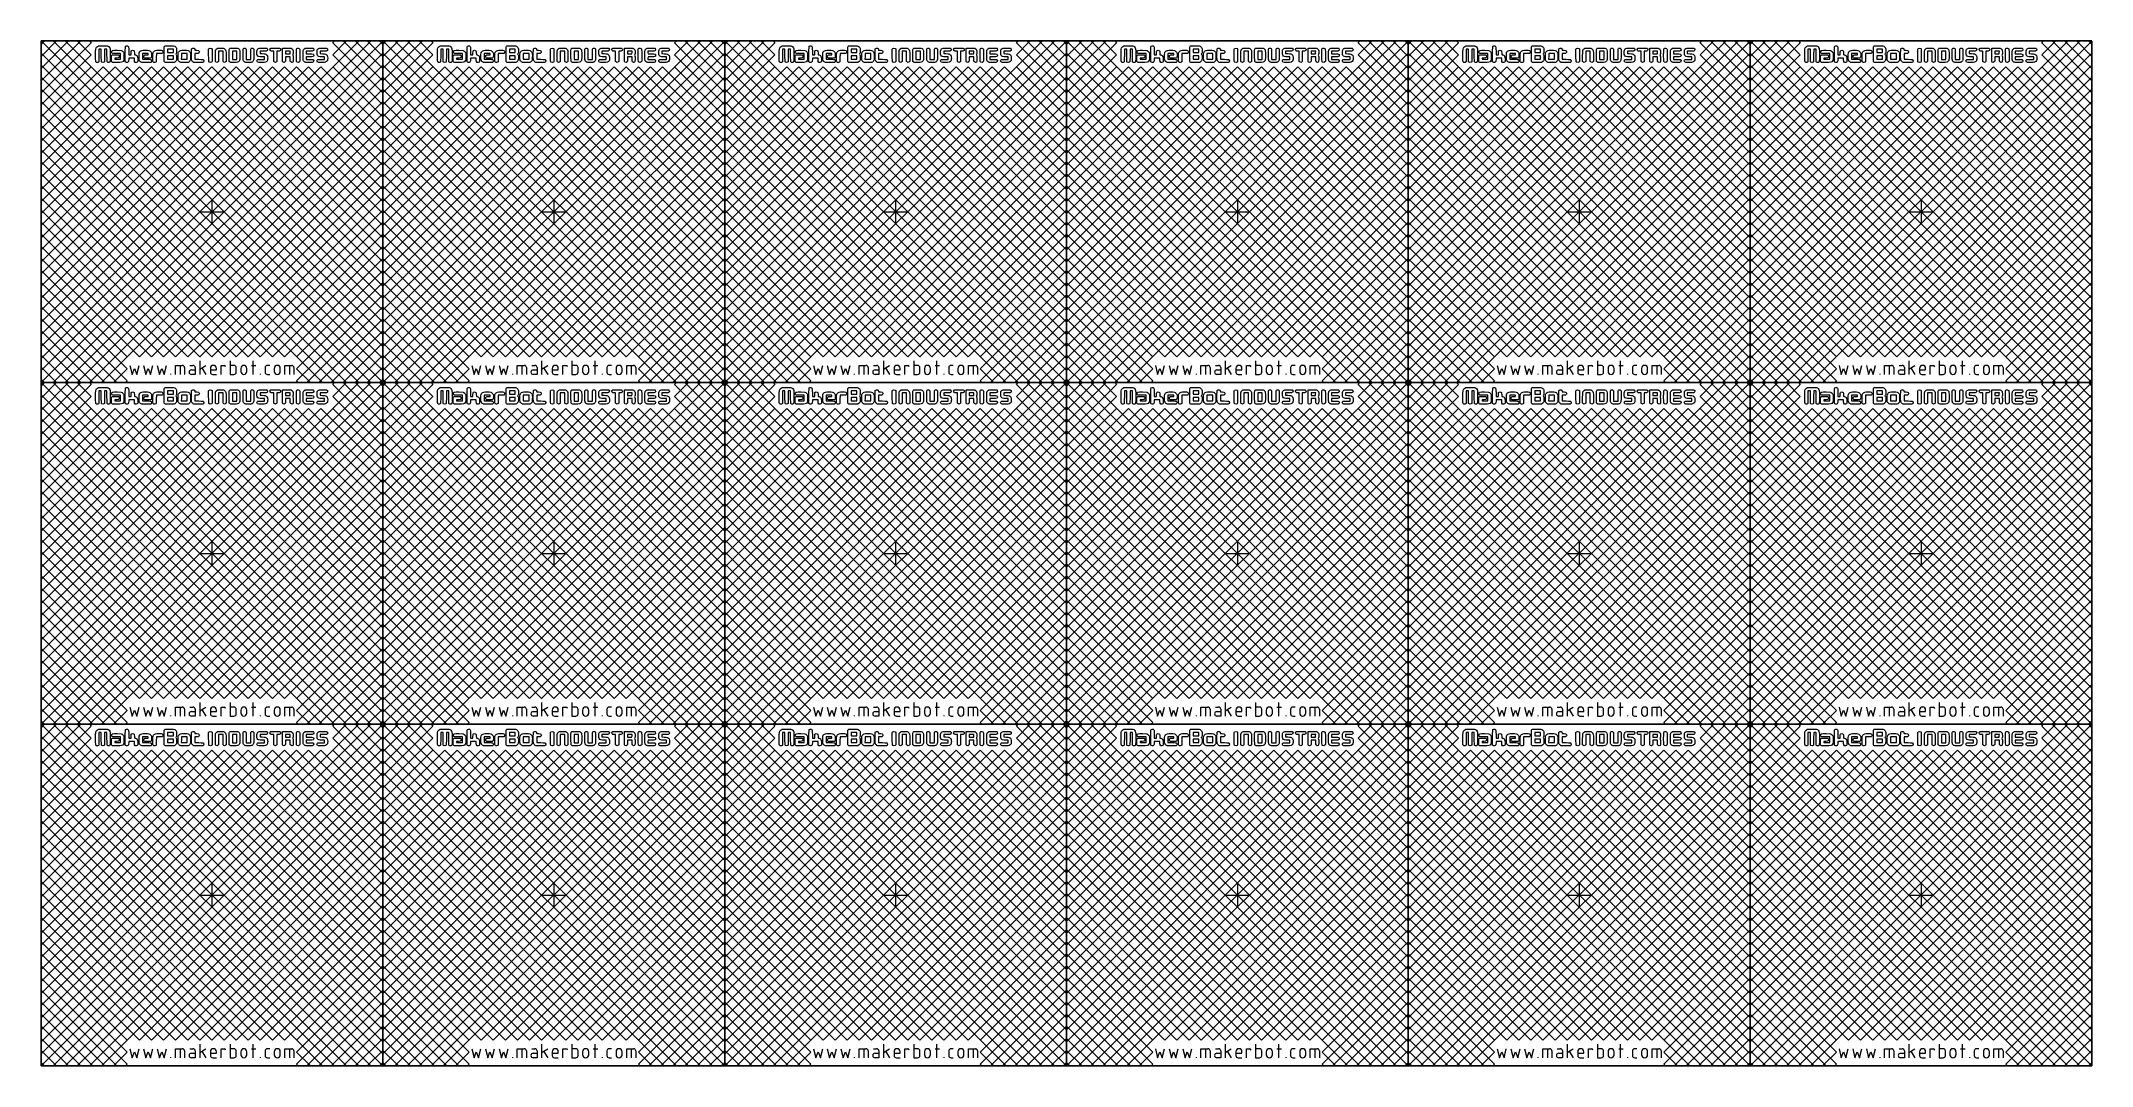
# Model space of a CAD drawing. Header units: millimetres. Extents: x 0 to 600, y 0 to 300.
import ezdxf

# ---------------------------------------------------------------- set-up
doc = ezdxf.new("R2010")
doc.units = ezdxf.units.MM
doc.layers.get('0').update_dxf_attribs({"linetype": 'CONTINUOUS', "lineweight": 25, "true_color": 0x000000})
doc.layers.add('etch', color=4, linetype='CONTINUOUS', lineweight=0, true_color=0x00ffff)
doc.layers.add('grid', color=1, linetype='CONTINUOUS', lineweight=0, true_color=0xff0000)

msp = doc.modelspace()

# ---------------------------------------------------------------- linework, layer by layer
for p, q in [((100, 300), (0, 300)), ((0, 300), (0, 200)), ((100, 200), (100, 300)), ((200, 300), (100, 300)), ((300, 300), (200, 300)), ((200, 300), (200, 200)), ((300, 200), (300, 300)), ((400, 300), (300, 300)), ((400, 200), (400, 300)), ((500, 300), (400, 300)), ((600, 300), (500, 300)), ((500, 300), (500, 200)), ((600, 200), (600, 300)), ((0, 200), (100, 200)), ((0, 200), (0, 100)), ((100, 200), (200, 200)), ((100, 200), (100, 100)), ((200, 100), (200, 200)), ((300, 200), (200, 200)), ((300, 200), (400, 200)), ((300, 200), (300, 100)), ((400, 100), (400, 200)), ((500, 200), (400, 200)), ((500, 200), (600, 200)), ((500, 200), (500, 100)), ((600, 100), (600, 200)), ((0, 100), (100, 100)), ((0, 100), (0, 0)), ((200, 100), (100, 100)), ((100, 100), (100, 0)), ((300, 100), (200, 100)), ((200, 0), (200, 100)), ((400, 100), (300, 100)), ((300, 100), (300, 0)), ((500, 100), (400, 100)), ((400, 0), (400, 100)), ((500, 100), (600, 100)), ((500, 100), (500, 0)), ((600, 0), (600, 100)), ((0, 0), (100, 0)), ((100, 0), (200, 0)), ((200, 0), (300, 0)), ((300, 0), (400, 0)), ((400, 0), (500, 0)), ((500, 0), (600, 0))]:
    msp.add_line(p, q)
at = {"layer": 'etch', "color": 4, "lineweight": 5, "true_color": 0x00ffff}
for p, q in [((17.27, 297.59), (16.92, 297.59)), ((16.92, 297.59), (16.92, 295.79)), ((17.62, 297.59), (17.27, 297.59)), ((17.64, 295.76), (17.62, 297.59)), ((17.65, 293.93), (17.64, 295.76)), ((18.58, 295.76), (18.57, 293.93)), ((18.6, 297.59), (18.58, 295.76)), ((18.95, 297.59), (18.6, 297.59)), ((19.3, 297.59), (18.95, 297.59)), ((19.3, 295.79), (19.3, 297.59)), ((20.62, 295.68), (20.76, 295.82)), ((20.62, 294.83), (20.62, 295.68)), ((20.62, 293.98), (20.62, 294.83)), ((20.76, 295.82), (20.9, 295.97)), ((20.9, 295.97), (21.78, 295.97)), ((22.13, 295.01), (21.59, 294.99)), ((21.59, 294.99), (21.59, 294.82)), ((21.59, 294.82), (21.59, 294.65)), ((21.59, 294.65), (22.43, 294.65)), ((23.27, 296.32), (22.04, 296.33)), ((22.26, 297.28), (23.49, 297.26)), ((22.43, 294.65), (23.27, 294.65)), ((23.27, 295.48), (23.27, 296.32)), ((23.27, 294.65), (23.27, 295.48)), ((23.49, 297.26), (23.73, 297.12)), ((24.12, 296.74), (24.26, 296.5)), ((24.26, 294.47), (24.12, 294.23)), ((24.26, 296.5), (24.26, 295.48)), ((24.26, 295.48), (24.26, 294.47)), ((24.66, 293.93), (24.66, 296.13)), ((25.65, 297.02), (25.65, 295.97)), ((25.65, 295.97), (26.01, 295.97)), ((26.49, 295), (25.65, 295)), ((25.65, 295), (25.65, 294.57)), ((26.01, 295.97), (26.36, 295.97)), ((26.36, 295.97), (26.36, 296.48)), ((27.33, 295), (26.49, 295)), ((27.33, 294.52), (27.33, 295)), ((28.29, 294.66), (28.3, 293.99)), ((30.53, 296.32), (29.67, 296.32)), ((29.67, 296.32), (29.67, 295.48)), ((29.67, 295.48), (29.67, 294.65)), ((29.67, 294.65), (30.86, 294.65)), ((30.33, 294.98), (30.19, 295.11)), ((31.19, 294.98), (30.33, 294.98)), ((31.39, 296.32), (30.53, 296.32)), ((30.86, 295.96), (31.39, 295.98)), ((32.05, 294.98), (31.19, 294.98)), ((31.39, 296.15), (31.39, 296.32)), ((31.39, 295.98), (31.39, 296.15)), ((32.19, 295.12), (32.05, 294.98)), ((33.72, 295.12), (33.7, 293.93)), ((33.74, 296.32), (33.72, 295.12)), ((34.57, 296.32), (33.74, 296.32)), ((36.04, 298.3), (36.18, 298.44)), ((36.04, 296.14), (36.04, 298.3)), ((36.04, 293.98), (36.04, 296.14)), ((36.18, 298.44), (36.32, 298.58)), ((36.32, 298.58), (37.51, 298.6)), ((37.87, 297.64), (37.03, 297.64)), ((37.03, 297.64), (37.03, 297.13)), ((37.03, 297.13), (37.03, 296.63)), ((37.03, 296.63), (37.87, 296.63)), ((37.87, 295.66), (37.03, 295.66)), ((37.03, 295.66), (37.03, 295.15)), ((37.03, 295.15), (37.03, 294.65)), ((37.03, 294.65), (37.87, 294.65)), ((38.71, 297.64), (37.87, 297.64)), ((37.87, 296.63), (38.71, 296.63)), ((38.71, 295.66), (37.87, 295.66)), ((37.87, 294.65), (38.71, 294.65)), ((38.71, 297.13), (38.71, 297.64)), ((38.71, 296.63), (38.71, 297.13)), ((38.71, 297.13), (38.71, 297.13)), ((38.71, 295.15), (38.71, 295.66)), ((38.71, 294.65), (38.71, 295.15)), ((38.71, 295.15), (38.71, 295.15)), ((39.56, 296.32), (39.44, 296.14)), ((39.44, 296.14), (39.56, 295.97)), ((41.06, 295.47), (41.04, 294.65)), ((41.04, 294.65), (41.91, 294.65)), ((41.07, 296.3), (41.06, 295.47)), ((41.92, 296.31), (41.07, 296.3)), ((41.91, 294.65), (42.77, 294.65)), ((42.77, 296.32), (41.92, 296.31)), ((42.77, 295.48), (42.77, 296.32)), ((42.77, 294.65), (42.77, 295.48)), ((42.77, 295.48), (42.77, 295.48)), ((44.99, 297.5), (45.02, 297.3)), ((45.55, 296.33), (45.01, 296.31)), ((45.01, 296.31), (45.01, 295.48)), ((45.01, 295.48), (45.01, 294.65)), ((45.01, 294.65), (46.2, 294.64)), ((45.02, 297.3), (45.55, 297.28)), ((49.04, 297.64), (49.18, 297.78)), ((49.04, 295.85), (49.04, 297.64)), ((49.9, 297.8), (50.05, 297.69)), ((50.05, 297.69), (50.05, 295.82)), ((50.05, 295.82), (50.05, 293.96)), ((51, 294), (51, 295.61)), ((51.14, 293.86), (51, 294)), ((51.89, 294), (51.76, 293.86)), ((52.56, 297.02), (51.89, 297.02)), ((51.89, 297.02), (51.89, 295.51)), ((51.89, 295.51), (51.89, 294)), ((53.24, 297.02), (52.56, 297.02)), ((53.24, 295.51), (53.24, 297.02)), ((53.24, 294), (53.24, 295.51)), ((53.37, 293.86), (53.24, 294)), ((54.13, 294), (53.99, 293.86)), ((54.13, 295.57), (54.13, 294)), ((55.05, 294), (55.03, 295.66)), ((56.62, 297.02), (55.97, 297.02)), ((55.97, 297.02), (55.97, 295.82)), ((55.97, 295.82), (55.97, 294.62)), ((55.97, 294.62), (56.62, 294.62)), ((57.26, 297.02), (56.62, 297.02)), ((56.62, 294.62), (57.26, 294.62)), ((57.26, 295.82), (57.26, 297.02)), ((57.26, 294.62), (57.26, 295.82)), ((57.26, 295.82), (57.26, 295.82)), ((59.1, 297.64), (59.24, 297.78)), ((59.1, 296.06), (59.1, 297.64)), ((59.86, 297.78), (60, 297.64)), ((60, 297.64), (60, 296.13)), ((60, 296.13), (60, 294.62)), ((60, 294.62), (60.67, 294.62)), ((60.67, 294.62), (61.34, 294.62)), ((61.34, 297.64), (61.47, 297.78)), ((61.34, 296.13), (61.34, 297.64)), ((61.34, 294.62), (61.34, 296.13)), ((62.09, 297.78), (62.23, 297.64)), ((62.23, 297.64), (62.23, 296.06)), ((65.02, 297.02), (64.08, 297.02)), ((64.08, 297.02), (64.08, 296.66)), ((64.08, 296.66), (64.08, 296.3)), ((64.08, 296.3), (64.73, 296.3)), ((64.44, 294.62), (65.36, 294.62)), ((65.36, 295.35), (64.73, 295.35)), ((65.36, 294.98), (65.36, 295.35)), ((65.36, 294.62), (65.36, 294.98)), ((68.1, 297.01), (67.65, 297.03)), ((68.1, 295.51), (68.1, 297.01)), ((68.1, 294), (68.1, 295.51)), ((68.24, 293.86), (68.1, 294)), ((68.99, 294), (68.86, 293.86)), ((69.35, 297.02), (68.99, 297.02)), ((68.99, 297.02), (68.99, 295.51)), ((68.99, 295.51), (68.99, 294)), ((70.67, 295.94), (70.67, 297.92)), ((70.67, 297.92), (71.86, 297.92)), ((70.67, 293.96), (70.67, 295.94)), ((72.24, 297.02), (71.56, 297.02)), ((71.56, 297.02), (71.56, 296.63)), ((71.56, 296.63), (71.56, 296.24)), ((71.56, 296.24), (72.22, 296.25)), ((72.23, 295.35), (71.56, 295.35)), ((71.56, 295.35), (71.56, 294.67)), ((72.22, 296.25), (72.88, 296.27)), ((72.9, 295.35), (72.23, 295.35)), ((72.91, 297.02), (72.24, 297.02)), ((72.88, 296.27), (72.89, 296.65)), ((72.89, 296.65), (72.91, 297.02)), ((72.89, 296.65), (72.89, 296.65)), ((72.9, 294.67), (72.9, 295.35)), ((75.75, 294.05), (75.59, 293.89)), ((75.75, 295.79), (75.75, 294.05)), ((78.51, 297.02), (77.54, 297.02)), ((77.54, 297.02), (77.55, 296.65)), ((77.55, 295), (77.54, 294.62)), ((77.54, 294.62), (78.51, 294.62)), ((77.55, 296.65), (77.57, 296.27)), ((77.57, 295.37), (77.55, 295)), ((77.57, 296.27), (78.6, 296.24)), ((78.57, 295.39), (77.57, 295.37)), ((82.54, 297.02), (81.62, 297.02)), ((81.62, 297.02), (81.62, 296.66)), ((81.62, 296.66), (81.62, 296.3)), ((81.62, 296.3), (82.31, 296.29)), ((81.99, 294.62), (82.96, 294.62)), ((82.96, 295.33), (82.17, 295.35)), ((82.96, 294.98), (82.96, 295.33)), ((82.96, 294.62), (82.96, 294.98)), ((117.27, 297.59), (116.92, 297.59)), ((116.92, 297.59), (116.92, 295.79)), ((117.62, 297.59), (117.27, 297.59)), ((117.64, 295.76), (117.62, 297.59)), ((117.65, 293.93), (117.64, 295.76)), ((118.58, 295.76), (118.57, 293.93)), ((118.6, 297.59), (118.58, 295.76)), ((118.95, 297.59), (118.6, 297.59)), ((119.3, 297.59), (118.95, 297.59)), ((119.3, 295.79), (119.3, 297.59)), ((120.62, 295.68), (120.76, 295.82)), ((120.62, 294.83), (120.62, 295.68)), ((120.62, 293.98), (120.62, 294.83)), ((120.76, 295.82), (120.9, 295.97)), ((120.9, 295.97), (121.78, 295.97)), ((122.13, 295.01), (121.59, 294.99)), ((121.59, 294.99), (121.59, 294.82)), ((121.59, 294.82), (121.59, 294.65)), ((121.59, 294.65), (122.43, 294.65)), ((123.27, 296.32), (122.04, 296.33)), ((122.26, 297.28), (123.49, 297.26)), ((122.43, 294.65), (123.27, 294.65)), ((123.27, 295.48), (123.27, 296.32)), ((123.27, 294.65), (123.27, 295.48)), ((123.49, 297.26), (123.73, 297.12)), ((124.12, 296.74), (124.26, 296.5)), ((124.26, 294.47), (124.12, 294.23)), ((124.26, 296.5), (124.26, 295.48)), ((124.26, 295.48), (124.26, 294.47)), ((124.66, 293.93), (124.66, 296.13)), ((125.65, 297.02), (125.65, 295.97)), ((125.65, 295.97), (126.01, 295.97)), ((126.49, 295), (125.65, 295)), ((125.65, 295), (125.65, 294.57)), ((126.01, 295.97), (126.36, 295.97)), ((126.36, 295.97), (126.36, 296.48)), ((127.33, 295), (126.49, 295)), ((127.33, 294.52), (127.33, 295)), ((128.29, 294.66), (128.3, 293.99)), ((130.53, 296.32), (129.67, 296.32)), ((129.67, 296.32), (129.67, 295.48)), ((129.67, 295.48), (129.67, 294.65)), ((129.67, 294.65), (130.86, 294.65)), ((130.33, 294.98), (130.19, 295.11)), ((131.19, 294.98), (130.33, 294.98)), ((131.39, 296.32), (130.53, 296.32)), ((130.86, 295.96), (131.39, 295.98)), ((132.05, 294.98), (131.19, 294.98)), ((131.39, 296.15), (131.39, 296.32)), ((131.39, 295.98), (131.39, 296.15)), ((132.19, 295.12), (132.05, 294.98)), ((133.72, 295.12), (133.7, 293.93)), ((133.74, 296.32), (133.72, 295.12)), ((134.57, 296.32), (133.74, 296.32)), ((136.04, 298.3), (136.18, 298.44)), ((136.04, 296.14), (136.04, 298.3)), ((136.04, 293.98), (136.04, 296.14)), ((136.18, 298.44), (136.32, 298.58)), ((136.32, 298.58), (137.51, 298.6)), ((137.87, 297.64), (137.03, 297.64)), ((137.03, 297.64), (137.03, 297.13)), ((137.03, 297.13), (137.03, 296.63)), ((137.03, 296.63), (137.87, 296.63)), ((137.87, 295.66), (137.03, 295.66)), ((137.03, 295.66), (137.03, 295.15)), ((137.03, 295.15), (137.03, 294.65)), ((137.03, 294.65), (137.87, 294.65)), ((138.71, 297.64), (137.87, 297.64)), ((137.87, 296.63), (138.71, 296.63)), ((138.71, 295.66), (137.87, 295.66)), ((137.87, 294.65), (138.71, 294.65)), ((138.71, 297.13), (138.71, 297.64)), ((138.71, 296.63), (138.71, 297.13)), ((138.71, 297.13), (138.71, 297.13)), ((138.71, 295.15), (138.71, 295.66)), ((138.71, 294.65), (138.71, 295.15)), ((138.71, 295.15), (138.71, 295.15)), ((139.56, 296.32), (139.44, 296.14)), ((139.44, 296.14), (139.56, 295.97)), ((141.06, 295.47), (141.04, 294.65)), ((141.04, 294.65), (141.91, 294.65)), ((141.07, 296.3), (141.06, 295.47)), ((141.92, 296.31), (141.07, 296.3)), ((141.91, 294.65), (142.77, 294.65)), ((142.77, 296.32), (141.92, 296.31)), ((142.77, 295.48), (142.77, 296.32)), ((142.77, 294.65), (142.77, 295.48)), ((142.77, 295.48), (142.77, 295.48)), ((144.99, 297.5), (145.02, 297.3)), ((145.55, 296.33), (145.01, 296.31)), ((145.01, 296.31), (145.01, 295.48)), ((145.01, 295.48), (145.01, 294.65)), ((145.01, 294.65), (146.2, 294.64)), ((145.02, 297.3), (145.55, 297.28)), ((149.04, 297.64), (149.18, 297.78)), ((149.04, 295.85), (149.04, 297.64)), ((149.9, 297.8), (150.05, 297.69)), ((150.05, 297.69), (150.05, 295.82)), ((150.05, 295.82), (150.05, 293.96)), ((151, 294), (151, 295.61)), ((151.14, 293.86), (151, 294)), ((151.89, 294), (151.76, 293.86)), ((152.56, 297.02), (151.89, 297.02)), ((151.89, 297.02), (151.89, 295.51)), ((151.89, 295.51), (151.89, 294)), ((153.24, 297.02), (152.56, 297.02)), ((153.24, 295.51), (153.24, 297.02)), ((153.24, 294), (153.24, 295.51)), ((153.37, 293.86), (153.24, 294)), ((154.13, 294), (153.99, 293.86)), ((154.13, 295.57), (154.13, 294)), ((155.05, 294), (155.03, 295.66)), ((156.62, 297.02), (155.97, 297.02)), ((155.97, 297.02), (155.97, 295.82)), ((155.97, 295.82), (155.97, 294.62)), ((155.97, 294.62), (156.62, 294.62)), ((157.26, 297.02), (156.62, 297.02)), ((156.62, 294.62), (157.26, 294.62)), ((157.26, 295.82), (157.26, 297.02)), ((157.26, 294.62), (157.26, 295.82)), ((157.26, 295.82), (157.26, 295.82)), ((159.1, 297.64), (159.24, 297.78)), ((159.1, 296.06), (159.1, 297.64)), ((159.86, 297.78), (160, 297.64)), ((160, 297.64), (160, 296.13)), ((160, 296.13), (160, 294.62)), ((160, 294.62), (160.67, 294.62)), ((160.67, 294.62), (161.34, 294.62)), ((161.34, 297.64), (161.47, 297.78)), ((161.34, 296.13), (161.34, 297.64)), ((161.34, 294.62), (161.34, 296.13)), ((162.09, 297.78), (162.23, 297.64)), ((162.23, 297.64), (162.23, 296.06)), ((165.02, 297.02), (164.08, 297.02)), ((164.08, 297.02), (164.08, 296.66)), ((164.08, 296.66), (164.08, 296.3)), ((164.08, 296.3), (164.73, 296.3)), ((164.44, 294.62), (165.36, 294.62)), ((165.36, 295.35), (164.73, 295.35)), ((165.36, 294.98), (165.36, 295.35)), ((165.36, 294.62), (165.36, 294.98)), ((168.1, 297.01), (167.65, 297.03)), ((168.1, 295.51), (168.1, 297.01)), ((168.1, 294), (168.1, 295.51)), ((168.24, 293.86), (168.1, 294)), ((168.99, 294), (168.86, 293.86)), ((169.35, 297.02), (168.99, 297.02)), ((168.99, 297.02), (168.99, 295.51)), ((168.99, 295.51), (168.99, 294)), ((170.67, 295.94), (170.67, 297.92)), ((170.67, 297.92), (171.86, 297.92)), ((170.67, 293.96), (170.67, 295.94)), ((172.24, 297.02), (171.56, 297.02)), ((171.56, 297.02), (171.56, 296.63)), ((171.56, 296.63), (171.56, 296.24)), ((171.56, 296.24), (172.22, 296.25)), ((172.23, 295.35), (171.56, 295.35)), ((171.56, 295.35), (171.56, 294.67)), ((172.22, 296.25), (172.88, 296.27)), ((172.9, 295.35), (172.23, 295.35)), ((172.91, 297.02), (172.24, 297.02)), ((172.88, 296.27), (172.89, 296.65)), ((172.89, 296.65), (172.91, 297.02)), ((172.89, 296.65), (172.89, 296.65)), ((172.9, 294.67), (172.9, 295.35)), ((175.75, 294.05), (175.59, 293.89)), ((175.75, 295.79), (175.75, 294.05)), ((178.51, 297.02), (177.54, 297.02)), ((177.54, 297.02), (177.55, 296.65)), ((177.55, 295), (177.54, 294.62)), ((177.54, 294.62), (178.51, 294.62)), ((177.55, 296.65), (177.57, 296.27)), ((177.57, 295.37), (177.55, 295)), ((177.57, 296.27), (178.6, 296.24)), ((178.57, 295.39), (177.57, 295.37)), ((182.54, 297.02), (181.62, 297.02)), ((181.62, 297.02), (181.62, 296.66)), ((181.62, 296.66), (181.62, 296.3)), ((181.62, 296.3), (182.31, 296.29)), ((181.99, 294.62), (182.96, 294.62)), ((182.96, 295.33), (182.17, 295.35)), ((182.96, 294.98), (182.96, 295.33)), ((182.96, 294.62), (182.96, 294.98)), ((217.27, 297.59), (216.92, 297.59)), ((216.92, 297.59), (216.92, 295.79)), ((217.62, 297.59), (217.27, 297.59)), ((217.64, 295.76), (217.62, 297.59)), ((217.65, 293.93), (217.64, 295.76)), ((218.58, 295.76), (218.57, 293.93)), ((218.6, 297.59), (218.58, 295.76)), ((218.95, 297.59), (218.6, 297.59)), ((219.3, 297.59), (218.95, 297.59)), ((219.3, 295.79), (219.3, 297.59)), ((220.62, 295.68), (220.76, 295.82)), ((220.62, 294.83), (220.62, 295.68)), ((220.62, 293.98), (220.62, 294.83)), ((220.76, 295.82), (220.9, 295.97)), ((220.9, 295.97), (221.78, 295.97)), ((222.13, 295.01), (221.59, 294.99)), ((221.59, 294.99), (221.59, 294.82)), ((221.59, 294.82), (221.59, 294.65)), ((221.59, 294.65), (222.43, 294.65)), ((223.27, 296.32), (222.04, 296.33)), ((222.26, 297.28), (223.49, 297.26)), ((222.43, 294.65), (223.27, 294.65)), ((223.27, 295.48), (223.27, 296.32)), ((223.27, 294.65), (223.27, 295.48)), ((223.49, 297.26), (223.73, 297.12)), ((224.12, 296.74), (224.26, 296.5)), ((224.26, 294.47), (224.12, 294.23)), ((224.26, 296.5), (224.26, 295.48)), ((224.26, 295.48), (224.26, 294.47)), ((224.66, 293.93), (224.66, 296.13)), ((225.65, 297.02), (225.65, 295.97)), ((225.65, 295.97), (226.01, 295.97)), ((226.49, 295), (225.65, 295)), ((225.65, 295), (225.65, 294.57)), ((226.01, 295.97), (226.36, 295.97)), ((226.36, 295.97), (226.36, 296.48)), ((227.33, 295), (226.49, 295)), ((227.33, 294.52), (227.33, 295)), ((228.29, 294.66), (228.3, 293.99)), ((230.53, 296.32), (229.67, 296.32)), ((229.67, 296.32), (229.67, 295.48)), ((229.67, 295.48), (229.67, 294.65)), ((229.67, 294.65), (230.86, 294.65)), ((230.33, 294.98), (230.19, 295.11)), ((231.19, 294.98), (230.33, 294.98)), ((231.39, 296.32), (230.53, 296.32)), ((230.86, 295.96), (231.39, 295.98)), ((232.05, 294.98), (231.19, 294.98)), ((231.39, 296.15), (231.39, 296.32)), ((231.39, 295.98), (231.39, 296.15)), ((232.19, 295.12), (232.05, 294.98)), ((233.72, 295.12), (233.7, 293.93)), ((233.74, 296.32), (233.72, 295.12)), ((234.57, 296.32), (233.74, 296.32)), ((236.04, 298.3), (236.18, 298.44)), ((236.04, 296.14), (236.04, 298.3)), ((236.04, 293.98), (236.04, 296.14)), ((236.18, 298.44), (236.32, 298.58)), ((236.32, 298.58), (237.51, 298.6)), ((237.87, 297.64), (237.03, 297.64)), ((237.03, 297.64), (237.03, 297.13)), ((237.03, 297.13), (237.03, 296.63)), ((237.03, 296.63), (237.87, 296.63)), ((237.87, 295.66), (237.03, 295.66)), ((237.03, 295.66), (237.03, 295.15)), ((237.03, 295.15), (237.03, 294.65)), ((237.03, 294.65), (237.87, 294.65)), ((238.71, 297.64), (237.87, 297.64)), ((237.87, 296.63), (238.71, 296.63)), ((238.71, 295.66), (237.87, 295.66)), ((237.87, 294.65), (238.71, 294.65)), ((238.71, 297.13), (238.71, 297.64)), ((238.71, 296.63), (238.71, 297.13)), ((238.71, 297.13), (238.71, 297.13)), ((238.71, 295.15), (238.71, 295.66)), ((238.71, 294.65), (238.71, 295.15)), ((238.71, 295.15), (238.71, 295.15)), ((239.56, 296.32), (239.44, 296.14)), ((239.44, 296.14), (239.56, 295.97)), ((241.06, 295.47), (241.04, 294.65)), ((241.04, 294.65), (241.91, 294.65)), ((241.07, 296.3), (241.06, 295.47)), ((241.92, 296.31), (241.07, 296.3)), ((241.91, 294.65), (242.77, 294.65)), ((242.77, 296.32), (241.92, 296.31)), ((242.77, 295.48), (242.77, 296.32)), ((242.77, 294.65), (242.77, 295.48)), ((242.77, 295.48), (242.77, 295.48)), ((244.99, 297.5), (245.02, 297.3)), ((245.55, 296.33), (245.01, 296.31)), ((245.01, 296.31), (245.01, 295.48)), ((245.01, 295.48), (245.01, 294.65)), ((245.01, 294.65), (246.2, 294.64)), ((245.02, 297.3), (245.55, 297.28)), ((249.04, 297.64), (249.18, 297.78)), ((249.04, 295.85), (249.04, 297.64)), ((249.9, 297.8), (250.05, 297.69)), ((250.05, 297.69), (250.05, 295.82)), ((250.05, 295.82), (250.05, 293.96)), ((251, 294), (251, 295.61)), ((251.14, 293.86), (251, 294)), ((251.89, 294), (251.76, 293.86)), ((252.56, 297.02), (251.89, 297.02)), ((251.89, 297.02), (251.89, 295.51)), ((251.89, 295.51), (251.89, 294)), ((253.24, 297.02), (252.56, 297.02)), ((253.24, 295.51), (253.24, 297.02)), ((253.24, 294), (253.24, 295.51)), ((253.37, 293.86), (253.24, 294)), ((254.13, 294), (253.99, 293.86)), ((254.13, 295.57), (254.13, 294)), ((255.05, 294), (255.03, 295.66)), ((256.62, 297.02), (255.97, 297.02)), ((255.97, 297.02), (255.97, 295.82)), ((255.97, 295.82), (255.97, 294.62)), ((255.97, 294.62), (256.62, 294.62)), ((257.26, 297.02), (256.62, 297.02)), ((256.62, 294.62), (257.26, 294.62)), ((257.26, 295.82), (257.26, 297.02)), ((257.26, 294.62), (257.26, 295.82)), ((257.26, 295.82), (257.26, 295.82)), ((259.1, 297.64), (259.24, 297.78)), ((259.1, 296.06), (259.1, 297.64)), ((259.86, 297.78), (260, 297.64)), ((260, 297.64), (260, 296.13)), ((260, 296.13), (260, 294.62)), ((260, 294.62), (260.67, 294.62)), ((260.67, 294.62), (261.34, 294.62)), ((261.34, 297.64), (261.47, 297.78)), ((261.34, 296.13), (261.34, 297.64)), ((261.34, 294.62), (261.34, 296.13)), ((262.09, 297.78), (262.23, 297.64)), ((262.23, 297.64), (262.23, 296.06)), ((265.02, 297.02), (264.08, 297.02)), ((264.08, 297.02), (264.08, 296.66)), ((264.08, 296.66), (264.08, 296.3)), ((264.08, 296.3), (264.73, 296.3)), ((264.44, 294.62), (265.36, 294.62)), ((265.36, 295.35), (264.73, 295.35)), ((265.36, 294.98), (265.36, 295.35)), ((265.36, 294.62), (265.36, 294.98)), ((268.1, 297.01), (267.65, 297.03)), ((268.1, 295.51), (268.1, 297.01)), ((268.1, 294), (268.1, 295.51)), ((268.24, 293.86), (268.1, 294)), ((268.99, 294), (268.86, 293.86)), ((269.35, 297.02), (268.99, 297.02)), ((268.99, 297.02), (268.99, 295.51)), ((268.99, 295.51), (268.99, 294)), ((270.67, 295.94), (270.67, 297.92)), ((270.67, 297.92), (271.86, 297.92)), ((270.67, 293.96), (270.67, 295.94)), ((272.24, 297.02), (271.56, 297.02)), ((271.56, 297.02), (271.56, 296.63)), ((271.56, 296.63), (271.56, 296.24)), ((271.56, 296.24), (272.22, 296.25)), ((272.23, 295.35), (271.56, 295.35)), ((271.56, 295.35), (271.56, 294.67)), ((272.22, 296.25), (272.88, 296.27)), ((272.9, 295.35), (272.23, 295.35)), ((272.91, 297.02), (272.24, 297.02)), ((272.88, 296.27), (272.89, 296.65)), ((272.89, 296.65), (272.91, 297.02)), ((272.89, 296.65), (272.89, 296.65)), ((272.9, 294.67), (272.9, 295.35)), ((275.75, 294.05), (275.59, 293.89)), ((275.75, 295.79), (275.75, 294.05)), ((278.51, 297.02), (277.54, 297.02)), ((277.54, 297.02), (277.55, 296.65)), ((277.55, 295), (277.54, 294.62)), ((277.54, 294.62), (278.51, 294.62)), ((277.55, 296.65), (277.57, 296.27)), ((277.57, 295.37), (277.55, 295)), ((277.57, 296.27), (278.6, 296.24)), ((278.57, 295.39), (277.57, 295.37)), ((282.54, 297.02), (281.62, 297.02)), ((281.62, 297.02), (281.62, 296.66)), ((281.62, 296.66), (281.62, 296.3)), ((281.62, 296.3), (282.31, 296.29)), ((281.99, 294.62), (282.96, 294.62)), ((282.96, 295.33), (282.17, 295.35)), ((282.96, 294.98), (282.96, 295.33)), ((282.96, 294.62), (282.96, 294.98)), ((317.27, 297.59), (316.92, 297.59)), ((316.92, 297.59), (316.92, 295.79)), ((317.62, 297.59), (317.27, 297.59)), ((317.64, 295.76), (317.62, 297.59)), ((317.65, 293.93), (317.64, 295.76)), ((318.58, 295.76), (318.57, 293.93)), ((318.6, 297.59), (318.58, 295.76)), ((318.95, 297.59), (318.6, 297.59)), ((319.3, 297.59), (318.95, 297.59)), ((319.3, 295.79), (319.3, 297.59)), ((320.62, 295.68), (320.76, 295.82)), ((320.62, 294.83), (320.62, 295.68)), ((320.62, 293.98), (320.62, 294.83)), ((320.76, 295.82), (320.9, 295.97)), ((320.9, 295.97), (321.78, 295.97)), ((322.13, 295.01), (321.59, 294.99)), ((321.59, 294.99), (321.59, 294.82)), ((321.59, 294.82), (321.59, 294.65)), ((321.59, 294.65), (322.43, 294.65)), ((323.27, 296.32), (322.04, 296.33)), ((322.26, 297.28), (323.49, 297.26)), ((322.43, 294.65), (323.27, 294.65)), ((323.27, 295.48), (323.27, 296.32)), ((323.27, 294.65), (323.27, 295.48)), ((323.49, 297.26), (323.73, 297.12)), ((324.12, 296.74), (324.26, 296.5)), ((324.26, 294.47), (324.12, 294.23)), ((324.26, 296.5), (324.26, 295.48)), ((324.26, 295.48), (324.26, 294.47)), ((324.66, 293.93), (324.66, 296.13)), ((325.65, 297.02), (325.65, 295.97)), ((325.65, 295.97), (326.01, 295.97)), ((326.49, 295), (325.65, 295)), ((325.65, 295), (325.65, 294.57)), ((326.01, 295.97), (326.36, 295.97)), ((326.36, 295.97), (326.36, 296.48)), ((327.33, 295), (326.49, 295)), ((327.33, 294.52), (327.33, 295)), ((328.29, 294.66), (328.3, 293.99)), ((330.53, 296.32), (329.67, 296.32)), ((329.67, 296.32), (329.67, 295.48)), ((329.67, 295.48), (329.67, 294.65)), ((329.67, 294.65), (330.86, 294.65)), ((330.33, 294.98), (330.19, 295.11)), ((331.19, 294.98), (330.33, 294.98)), ((331.39, 296.32), (330.53, 296.32)), ((330.86, 295.96), (331.39, 295.98)), ((332.05, 294.98), (331.19, 294.98)), ((331.39, 296.15), (331.39, 296.32)), ((331.39, 295.98), (331.39, 296.15)), ((332.19, 295.12), (332.05, 294.98)), ((333.72, 295.12), (333.7, 293.93)), ((333.74, 296.32), (333.72, 295.12)), ((334.57, 296.32), (333.74, 296.32)), ((336.04, 298.3), (336.18, 298.44)), ((336.04, 296.14), (336.04, 298.3)), ((336.04, 293.98), (336.04, 296.14)), ((336.18, 298.44), (336.32, 298.58)), ((336.32, 298.58), (337.51, 298.6)), ((337.87, 297.64), (337.03, 297.64)), ((337.03, 297.64), (337.03, 297.13)), ((337.03, 297.13), (337.03, 296.63)), ((337.03, 296.63), (337.87, 296.63)), ((337.87, 295.66), (337.03, 295.66)), ((337.03, 295.66), (337.03, 295.15)), ((337.03, 295.15), (337.03, 294.65)), ((337.03, 294.65), (337.87, 294.65)), ((338.71, 297.64), (337.87, 297.64)), ((337.87, 296.63), (338.71, 296.63)), ((338.71, 295.66), (337.87, 295.66)), ((337.87, 294.65), (338.71, 294.65)), ((338.71, 297.13), (338.71, 297.64)), ((338.71, 296.63), (338.71, 297.13)), ((338.71, 297.13), (338.71, 297.13)), ((338.71, 295.15), (338.71, 295.66)), ((338.71, 294.65), (338.71, 295.15)), ((338.71, 295.15), (338.71, 295.15)), ((339.56, 296.32), (339.44, 296.14)), ((339.44, 296.14), (339.56, 295.97)), ((341.06, 295.47), (341.04, 294.65)), ((341.04, 294.65), (341.91, 294.65)), ((341.07, 296.3), (341.06, 295.47)), ((341.92, 296.31), (341.07, 296.3)), ((341.91, 294.65), (342.77, 294.65)), ((342.77, 296.32), (341.92, 296.31)), ((342.77, 295.48), (342.77, 296.32)), ((342.77, 294.65), (342.77, 295.48)), ((342.77, 295.48), (342.77, 295.48)), ((344.99, 297.5), (345.02, 297.3)), ((345.55, 296.33), (345.01, 296.31)), ((345.01, 296.31), (345.01, 295.48)), ((345.01, 295.48), (345.01, 294.65)), ((345.01, 294.65), (346.2, 294.64)), ((345.02, 297.3), (345.55, 297.28)), ((349.04, 297.64), (349.18, 297.78)), ((349.04, 295.85), (349.04, 297.64)), ((349.9, 297.8), (350.05, 297.69)), ((350.05, 297.69), (350.05, 295.82)), ((350.05, 295.82), (350.05, 293.96)), ((351, 294), (351, 295.61)), ((351.14, 293.86), (351, 294)), ((351.89, 294), (351.76, 293.86)), ((352.56, 297.02), (351.89, 297.02)), ((351.89, 297.02), (351.89, 295.51)), ((351.89, 295.51), (351.89, 294)), ((353.24, 297.02), (352.56, 297.02)), ((353.24, 295.51), (353.24, 297.02)), ((353.24, 294), (353.24, 295.51)), ((353.37, 293.86), (353.24, 294)), ((354.13, 294), (353.99, 293.86)), ((354.13, 295.57), (354.13, 294)), ((355.05, 294), (355.03, 295.66)), ((356.62, 297.02), (355.97, 297.02)), ((355.97, 297.02), (355.97, 295.82)), ((355.97, 295.82), (355.97, 294.62)), ((355.97, 294.62), (356.62, 294.62)), ((357.26, 297.02), (356.62, 297.02)), ((356.62, 294.62), (357.26, 294.62)), ((357.26, 295.82), (357.26, 297.02)), ((357.26, 294.62), (357.26, 295.82)), ((357.26, 295.82), (357.26, 295.82)), ((359.1, 297.64), (359.24, 297.78)), ((359.1, 296.06), (359.1, 297.64)), ((359.86, 297.78), (360, 297.64)), ((360, 297.64), (360, 296.13)), ((360, 296.13), (360, 294.62)), ((360, 294.62), (360.67, 294.62)), ((360.67, 294.62), (361.34, 294.62)), ((361.34, 297.64), (361.47, 297.78)), ((361.34, 296.13), (361.34, 297.64)), ((361.34, 294.62), (361.34, 296.13)), ((362.09, 297.78), (362.23, 297.64)), ((362.23, 297.64), (362.23, 296.06)), ((365.02, 297.02), (364.08, 297.02)), ((364.08, 297.02), (364.08, 296.66)), ((364.08, 296.66), (364.08, 296.3)), ((364.08, 296.3), (364.73, 296.3)), ((364.44, 294.62), (365.36, 294.62)), ((365.36, 295.35), (364.73, 295.35)), ((365.36, 294.98), (365.36, 295.35)), ((365.36, 294.62), (365.36, 294.98)), ((368.1, 297.01), (367.65, 297.03)), ((368.1, 295.51), (368.1, 297.01)), ((368.1, 294), (368.1, 295.51)), ((368.24, 293.86), (368.1, 294)), ((368.99, 294), (368.86, 293.86)), ((369.35, 297.02), (368.99, 297.02)), ((368.99, 297.02), (368.99, 295.51)), ((368.99, 295.51), (368.99, 294)), ((370.67, 295.94), (370.67, 297.92)), ((370.67, 297.92), (371.86, 297.92)), ((370.67, 293.96), (370.67, 295.94)), ((372.24, 297.02), (371.56, 297.02)), ((371.56, 297.02), (371.56, 296.63)), ((371.56, 296.63), (371.56, 296.24)), ((371.56, 296.24), (372.22, 296.25)), ((372.23, 295.35), (371.56, 295.35)), ((371.56, 295.35), (371.56, 294.67)), ((372.22, 296.25), (372.88, 296.27)), ((372.9, 295.35), (372.23, 295.35)), ((372.91, 297.02), (372.24, 297.02)), ((372.88, 296.27), (372.89, 296.65)), ((372.89, 296.65), (372.91, 297.02)), ((372.89, 296.65), (372.89, 296.65)), ((372.9, 294.67), (372.9, 295.35)), ((375.75, 294.05), (375.59, 293.89)), ((375.75, 295.79), (375.75, 294.05)), ((378.51, 297.02), (377.54, 297.02)), ((377.54, 297.02), (377.55, 296.65)), ((377.55, 295), (377.54, 294.62)), ((377.54, 294.62), (378.51, 294.62)), ((377.55, 296.65), (377.57, 296.27)), ((377.57, 295.37), (377.55, 295)), ((377.57, 296.27), (378.6, 296.24)), ((378.57, 295.39), (377.57, 295.37)), ((382.54, 297.02), (381.62, 297.02)), ((381.62, 297.02), (381.62, 296.66)), ((381.62, 296.66), (381.62, 296.3)), ((381.62, 296.3), (382.31, 296.29)), ((381.99, 294.62), (382.96, 294.62)), ((382.96, 295.33), (382.17, 295.35)), ((382.96, 294.98), (382.96, 295.33)), ((382.96, 294.62), (382.96, 294.98)), ((417.27, 297.59), (416.92, 297.59)), ((416.92, 297.59), (416.92, 295.79)), ((417.62, 297.59), (417.27, 297.59)), ((417.64, 295.76), (417.62, 297.59)), ((417.65, 293.93), (417.64, 295.76)), ((418.58, 295.76), (418.57, 293.93)), ((418.6, 297.59), (418.58, 295.76)), ((418.95, 297.59), (418.6, 297.59)), ((419.3, 297.59), (418.95, 297.59)), ((419.3, 295.79), (419.3, 297.59)), ((420.62, 295.68), (420.76, 295.82)), ((420.62, 294.83), (420.62, 295.68)), ((420.62, 293.98), (420.62, 294.83)), ((420.76, 295.82), (420.9, 295.97)), ((420.9, 295.97), (421.78, 295.97)), ((422.13, 295.01), (421.59, 294.99)), ((421.59, 294.99), (421.59, 294.82)), ((421.59, 294.82), (421.59, 294.65)), ((421.59, 294.65), (422.43, 294.65)), ((423.27, 296.32), (422.04, 296.33)), ((422.26, 297.28), (423.49, 297.26)), ((422.43, 294.65), (423.27, 294.65)), ((423.27, 295.48), (423.27, 296.32)), ((423.27, 294.65), (423.27, 295.48)), ((423.49, 297.26), (423.73, 297.12)), ((424.12, 296.74), (424.26, 296.5)), ((424.26, 294.47), (424.12, 294.23)), ((424.26, 296.5), (424.26, 295.48)), ((424.26, 295.48), (424.26, 294.47)), ((424.66, 293.93), (424.66, 296.13)), ((425.65, 297.02), (425.65, 295.97)), ((425.65, 295.97), (426.01, 295.97)), ((426.49, 295), (425.65, 295)), ((425.65, 295), (425.65, 294.57)), ((426.01, 295.97), (426.36, 295.97)), ((426.36, 295.97), (426.36, 296.48)), ((427.33, 295), (426.49, 295)), ((427.33, 294.52), (427.33, 295)), ((428.29, 294.66), (428.3, 293.99)), ((430.53, 296.32), (429.67, 296.32)), ((429.67, 296.32), (429.67, 295.48)), ((429.67, 295.48), (429.67, 294.65)), ((429.67, 294.65), (430.86, 294.65)), ((430.33, 294.98), (430.19, 295.11)), ((431.19, 294.98), (430.33, 294.98)), ((431.39, 296.32), (430.53, 296.32)), ((430.86, 295.96), (431.39, 295.98)), ((432.05, 294.98), (431.19, 294.98)), ((431.39, 296.15), (431.39, 296.32)), ((431.39, 295.98), (431.39, 296.15)), ((432.19, 295.12), (432.05, 294.98)), ((433.72, 295.12), (433.7, 293.93)), ((433.74, 296.32), (433.72, 295.12)), ((434.57, 296.32), (433.74, 296.32)), ((436.04, 298.3), (436.18, 298.44)), ((436.04, 296.14), (436.04, 298.3)), ((436.04, 293.98), (436.04, 296.14)), ((436.18, 298.44), (436.32, 298.58)), ((436.32, 298.58), (437.51, 298.6)), ((437.87, 297.64), (437.03, 297.64)), ((437.03, 297.64), (437.03, 297.13)), ((437.03, 297.13), (437.03, 296.63)), ((437.03, 296.63), (437.87, 296.63)), ((437.87, 295.66), (437.03, 295.66)), ((437.03, 295.66), (437.03, 295.15)), ((437.03, 295.15), (437.03, 294.65)), ((437.03, 294.65), (437.87, 294.65)), ((438.71, 297.64), (437.87, 297.64)), ((437.87, 296.63), (438.71, 296.63)), ((438.71, 295.66), (437.87, 295.66)), ((437.87, 294.65), (438.71, 294.65)), ((438.71, 297.13), (438.71, 297.64)), ((438.71, 296.63), (438.71, 297.13)), ((438.71, 297.13), (438.71, 297.13)), ((438.71, 295.15), (438.71, 295.66)), ((438.71, 294.65), (438.71, 295.15)), ((438.71, 295.15), (438.71, 295.15)), ((439.56, 296.32), (439.44, 296.14)), ((439.44, 296.14), (439.56, 295.97)), ((441.06, 295.47), (441.04, 294.65)), ((441.04, 294.65), (441.91, 294.65)), ((441.07, 296.3), (441.06, 295.47)), ((441.92, 296.31), (441.07, 296.3)), ((441.91, 294.65), (442.77, 294.65)), ((442.77, 296.32), (441.92, 296.31)), ((442.77, 295.48), (442.77, 296.32)), ((442.77, 294.65), (442.77, 295.48)), ((442.77, 295.48), (442.77, 295.48)), ((444.99, 297.5), (445.02, 297.3)), ((445.55, 296.33), (445.01, 296.31)), ((445.01, 296.31), (445.01, 295.48)), ((445.01, 295.48), (445.01, 294.65)), ((445.01, 294.65), (446.2, 294.64)), ((445.02, 297.3), (445.55, 297.28)), ((449.04, 297.64), (449.18, 297.78)), ((449.04, 295.85), (449.04, 297.64)), ((449.9, 297.8), (450.05, 297.69)), ((450.05, 297.69), (450.05, 295.82)), ((450.05, 295.82), (450.05, 293.96)), ((451, 294), (451, 295.61)), ((451.14, 293.86), (451, 294)), ((451.89, 294), (451.76, 293.86)), ((452.56, 297.02), (451.89, 297.02)), ((451.89, 297.02), (451.89, 295.51)), ((451.89, 295.51), (451.89, 294)), ((453.24, 297.02), (452.56, 297.02)), ((453.24, 295.51), (453.24, 297.02)), ((453.24, 294), (453.24, 295.51)), ((453.37, 293.86), (453.24, 294)), ((454.13, 294), (453.99, 293.86)), ((454.13, 295.57), (454.13, 294)), ((455.05, 294), (455.03, 295.66)), ((456.62, 297.02), (455.97, 297.02)), ((455.97, 297.02), (455.97, 295.82)), ((455.97, 295.82), (455.97, 294.62)), ((455.97, 294.62), (456.62, 294.62)), ((457.26, 297.02), (456.62, 297.02)), ((456.62, 294.62), (457.26, 294.62)), ((457.26, 295.82), (457.26, 297.02)), ((457.26, 294.62), (457.26, 295.82)), ((457.26, 295.82), (457.26, 295.82)), ((459.1, 297.64), (459.24, 297.78)), ((459.1, 296.06), (459.1, 297.64)), ((459.86, 297.78), (460, 297.64)), ((460, 297.64), (460, 296.13)), ((460, 296.13), (460, 294.62)), ((460, 294.62), (460.67, 294.62)), ((460.67, 294.62), (461.34, 294.62)), ((461.34, 297.64), (461.47, 297.78)), ((461.34, 296.13), (461.34, 297.64)), ((461.34, 294.62), (461.34, 296.13)), ((462.09, 297.78), (462.23, 297.64)), ((462.23, 297.64), (462.23, 296.06)), ((465.02, 297.02), (464.08, 297.02)), ((464.08, 297.02), (464.08, 296.66)), ((464.08, 296.66), (464.08, 296.3)), ((464.08, 296.3), (464.73, 296.3)), ((464.44, 294.62), (465.36, 294.62)), ((465.36, 295.35), (464.73, 295.35)), ((465.36, 294.98), (465.36, 295.35)), ((465.36, 294.62), (465.36, 294.98)), ((468.1, 297.01), (467.65, 297.03)), ((468.1, 295.51), (468.1, 297.01)), ((468.1, 294), (468.1, 295.51)), ((468.24, 293.86), (468.1, 294)), ((468.99, 294), (468.86, 293.86)), ((469.35, 297.02), (468.99, 297.02)), ((468.99, 297.02), (468.99, 295.51)), ((468.99, 295.51), (468.99, 294)), ((470.67, 295.94), (470.67, 297.92)), ((470.67, 297.92), (471.86, 297.92)), ((470.67, 293.96), (470.67, 295.94)), ((472.24, 297.02), (471.56, 297.02)), ((471.56, 297.02), (471.56, 296.63)), ((471.56, 296.63), (471.56, 296.24)), ((471.56, 296.24), (472.22, 296.25)), ((472.23, 295.35), (471.56, 295.35)), ((471.56, 295.35), (471.56, 294.67)), ((472.22, 296.25), (472.88, 296.27)), ((472.9, 295.35), (472.23, 295.35)), ((472.91, 297.02), (472.24, 297.02)), ((472.88, 296.27), (472.89, 296.65)), ((472.89, 296.65), (472.91, 297.02)), ((472.89, 296.65), (472.89, 296.65)), ((472.9, 294.67), (472.9, 295.35)), ((475.75, 294.05), (475.59, 293.89)), ((475.75, 295.79), (475.75, 294.05)), ((478.51, 297.02), (477.54, 297.02)), ((477.54, 297.02), (477.55, 296.65)), ((477.55, 295), (477.54, 294.62)), ((477.54, 294.62), (478.51, 294.62)), ((477.55, 296.65), (477.57, 296.27)), ((477.57, 295.37), (477.55, 295)), ((477.57, 296.27), (478.6, 296.24)), ((478.57, 295.39), (477.57, 295.37)), ((482.54, 297.02), (481.62, 297.02)), ((481.62, 297.02), (481.62, 296.66)), ((481.62, 296.66), (481.62, 296.3)), ((481.62, 296.3), (482.31, 296.29)), ((481.99, 294.62), (482.96, 294.62)), ((482.96, 295.33), (482.17, 295.35)), ((482.96, 294.98), (482.96, 295.33)), ((482.96, 294.62), (482.96, 294.98)), ((517.27, 297.59), (516.92, 297.59)), ((516.92, 297.59), (516.92, 295.79)), ((517.62, 297.59), (517.27, 297.59)), ((517.64, 295.76), (517.62, 297.59)), ((517.65, 293.93), (517.64, 295.76)), ((518.58, 295.76), (518.57, 293.93)), ((518.6, 297.59), (518.58, 295.76)), ((518.95, 297.59), (518.6, 297.59)), ((519.3, 297.59), (518.95, 297.59)), ((519.3, 295.79), (519.3, 297.59)), ((520.62, 295.68), (520.76, 295.82)), ((520.62, 294.83), (520.62, 295.68)), ((520.62, 293.98), (520.62, 294.83)), ((520.76, 295.82), (520.9, 295.97)), ((520.9, 295.97), (521.78, 295.97)), ((522.13, 295.01), (521.59, 294.99)), ((521.59, 294.99), (521.59, 294.82)), ((521.59, 294.82), (521.59, 294.65)), ((521.59, 294.65), (522.43, 294.65)), ((523.27, 296.32), (522.04, 296.33)), ((522.26, 297.28), (523.49, 297.26)), ((522.43, 294.65), (523.27, 294.65)), ((523.27, 295.48), (523.27, 296.32)), ((523.27, 294.65), (523.27, 295.48)), ((523.49, 297.26), (523.73, 297.12)), ((524.12, 296.74), (524.26, 296.5)), ((524.26, 294.47), (524.12, 294.23)), ((524.26, 296.5), (524.26, 295.48)), ((524.26, 295.48), (524.26, 294.47)), ((524.66, 293.93), (524.66, 296.13)), ((525.65, 297.02), (525.65, 295.97)), ((525.65, 295.97), (526.01, 295.97)), ((526.49, 295), (525.65, 295)), ((525.65, 295), (525.65, 294.57)), ((526.01, 295.97), (526.36, 295.97)), ((526.36, 295.97), (526.36, 296.48)), ((527.33, 295), (526.49, 295)), ((527.33, 294.52), (527.33, 295)), ((528.29, 294.66), (528.3, 293.99)), ((530.53, 296.32), (529.67, 296.32)), ((529.67, 296.32), (529.67, 295.48)), ((529.67, 295.48), (529.67, 294.65)), ((529.67, 294.65), (530.86, 294.65)), ((530.33, 294.98), (530.19, 295.11)), ((531.19, 294.98), (530.33, 294.98)), ((531.39, 296.32), (530.53, 296.32)), ((530.86, 295.96), (531.39, 295.98)), ((532.05, 294.98), (531.19, 294.98)), ((531.39, 296.15), (531.39, 296.32)), ((531.39, 295.98), (531.39, 296.15)), ((532.19, 295.12), (532.05, 294.98)), ((533.72, 295.12), (533.7, 293.93)), ((533.74, 296.32), (533.72, 295.12)), ((534.57, 296.32), (533.74, 296.32)), ((536.04, 298.3), (536.18, 298.44)), ((536.04, 296.14), (536.04, 298.3)), ((536.04, 293.98), (536.04, 296.14)), ((536.18, 298.44), (536.32, 298.58)), ((536.32, 298.58), (537.51, 298.6)), ((537.87, 297.64), (537.03, 297.64)), ((537.03, 297.64), (537.03, 297.13)), ((537.03, 297.13), (537.03, 296.63)), ((537.03, 296.63), (537.87, 296.63)), ((537.87, 295.66), (537.03, 295.66)), ((537.03, 295.66), (537.03, 295.15)), ((537.03, 295.15), (537.03, 294.65)), ((537.03, 294.65), (537.87, 294.65)), ((538.71, 297.64), (537.87, 297.64)), ((537.87, 296.63), (538.71, 296.63)), ((538.71, 295.66), (537.87, 295.66)), ((537.87, 294.65), (538.71, 294.65)), ((538.71, 297.13), (538.71, 297.64)), ((538.71, 296.63), (538.71, 297.13)), ((538.71, 297.13), (538.71, 297.13)), ((538.71, 295.15), (538.71, 295.66)), ((538.71, 294.65), (538.71, 295.15)), ((538.71, 295.15), (538.71, 295.15)), ((539.56, 296.32), (539.44, 296.14)), ((539.44, 296.14), (539.56, 295.97)), ((541.06, 295.47), (541.04, 294.65)), ((541.04, 294.65), (541.91, 294.65)), ((541.07, 296.3), (541.06, 295.47)), ((541.92, 296.31), (541.07, 296.3)), ((541.91, 294.65), (542.77, 294.65)), ((542.77, 296.32), (541.92, 296.31)), ((542.77, 295.48), (542.77, 296.32)), ((542.77, 294.65), (542.77, 295.48)), ((542.77, 295.48), (542.77, 295.48)), ((544.99, 297.5), (545.02, 297.3)), ((545.55, 296.33), (545.01, 296.31)), ((545.01, 296.31), (545.01, 295.48)), ((545.01, 295.48), (545.01, 294.65)), ((545.01, 294.65), (546.2, 294.64)), ((545.02, 297.3), (545.55, 297.28)), ((549.04, 297.64), (549.18, 297.78)), ((549.04, 295.85), (549.04, 297.64)), ((549.9, 297.8), (550.05, 297.69)), ((550.05, 297.69), (550.05, 295.82)), ((550.05, 295.82), (550.05, 293.96)), ((551, 294), (551, 295.61)), ((551.14, 293.86), (551, 294)), ((551.89, 294), (551.76, 293.86)), ((552.56, 297.02), (551.89, 297.02)), ((551.89, 297.02), (551.89, 295.51)), ((551.89, 295.51), (551.89, 294)), ((553.24, 297.02), (552.56, 297.02)), ((553.24, 295.51), (553.24, 297.02)), ((553.24, 294), (553.24, 295.51)), ((553.37, 293.86), (553.24, 294)), ((554.13, 294), (553.99, 293.86)), ((554.13, 295.57), (554.13, 294)), ((555.05, 294), (555.03, 295.66)), ((556.62, 297.02), (555.97, 297.02)), ((555.97, 297.02), (555.97, 295.82)), ((555.97, 295.82), (555.97, 294.62)), ((555.97, 294.62), (556.62, 294.62)), ((557.26, 297.02), (556.62, 297.02)), ((556.62, 294.62), (557.26, 294.62)), ((557.26, 295.82), (557.26, 297.02)), ((557.26, 294.62), (557.26, 295.82)), ((557.26, 295.82), (557.26, 295.82)), ((559.1, 297.64), (559.24, 297.78)), ((559.1, 296.06), (559.1, 297.64)), ((559.86, 297.78), (560, 297.64)), ((560, 297.64), (560, 296.13)), ((560, 296.13), (560, 294.62)), ((560, 294.62), (560.67, 294.62)), ((560.67, 294.62), (561.34, 294.62)), ((561.34, 297.64), (561.47, 297.78)), ((561.34, 296.13), (561.34, 297.64)), ((561.34, 294.62), (561.34, 296.13)), ((562.09, 297.78), (562.23, 297.64)), ((562.23, 297.64), (562.23, 296.06)), ((565.02, 297.02), (564.08, 297.02)), ((564.08, 297.02), (564.08, 296.66)), ((564.08, 296.66), (564.08, 296.3)), ((564.08, 296.3), (564.73, 296.3)), ((564.44, 294.62), (565.36, 294.62)), ((565.36, 295.35), (564.73, 295.35)), ((565.36, 294.98), (565.36, 295.35)), ((565.36, 294.62), (565.36, 294.98)), ((568.1, 297.01), (567.65, 297.03)), ((568.1, 295.51), (568.1, 297.01)), ((568.1, 294), (568.1, 295.51)), ((568.24, 293.86), (568.1, 294)), ((568.99, 294), (568.86, 293.86)), ((569.35, 297.02), (568.99, 297.02)), ((568.99, 297.02), (568.99, 295.51)), ((568.99, 295.51), (568.99, 294)), ((570.67, 295.94), (570.67, 297.92)), ((570.67, 297.92), (571.86, 297.92)), ((570.67, 293.96), (570.67, 295.94)), ((572.24, 297.02), (571.56, 297.02)), ((571.56, 297.02), (571.56, 296.63)), ((571.56, 296.63), (571.56, 296.24)), ((571.56, 296.24), (572.22, 296.25)), ((572.23, 295.35), (571.56, 295.35)), ((571.56, 295.35), (571.56, 294.67)), ((572.22, 296.25), (572.88, 296.27)), ((572.9, 295.35), (572.23, 295.35)), ((572.91, 297.02), (572.24, 297.02)), ((572.88, 296.27), (572.89, 296.65)), ((572.89, 296.65), (572.91, 297.02)), ((572.89, 296.65), (572.89, 296.65)), ((572.9, 294.67), (572.9, 295.35)), ((575.75, 294.05), (575.59, 293.89)), ((575.75, 295.79), (575.75, 294.05)), ((578.51, 297.02), (577.54, 297.02)), ((577.54, 297.02), (577.55, 296.65)), ((577.55, 295), (577.54, 294.62)), ((577.54, 294.62), (578.51, 294.62)), ((577.55, 296.65), (577.57, 296.27)), ((577.57, 295.37), (577.55, 295)), ((577.57, 296.27), (578.6, 296.24)), ((578.57, 295.39), (577.57, 295.37)), ((582.54, 297.02), (581.62, 297.02)), ((581.62, 297.02), (581.62, 296.66)), ((581.62, 296.66), (581.62, 296.3)), ((581.62, 296.3), (582.31, 296.29)), ((581.99, 294.62), (582.96, 294.62)), ((582.96, 295.33), (582.17, 295.35)), ((582.96, 294.98), (582.96, 295.33)), ((582.96, 294.62), (582.96, 294.98)), ((16.19, 293.74), (16.19, 293.74)), ((17.79, 293.8), (17.65, 293.93)), ((18.57, 293.93), (18.42, 293.8)), ((20.77, 293.83), (20.62, 293.98)), ((20.92, 293.68), (20.77, 293.83)), ((20.77, 293.83), (20.77, 293.83)), ((22.14, 293.68), (20.92, 293.68)), ((24.81, 293.8), (24.66, 293.93)), ((24.81, 293.8), (24.81, 293.8)), ((28.3, 293.99), (28.15, 293.83)), ((29.34, 293.78), (29.34, 293.78)), ((32.97, 293.75), (32.97, 293.75)), ((33.7, 293.93), (33.56, 293.8)), ((36.21, 293.83), (36.04, 293.98)), ((36.37, 293.68), (36.21, 293.83)), ((36.21, 293.83), (36.21, 293.83)), ((37.61, 293.68), (36.37, 293.68)), ((40.71, 293.77), (40.71, 293.77)), ((43.01, 293.71), (41.96, 293.69)), ((43.22, 293.85), (43.01, 293.71)), ((44.73, 293.74), (44.73, 293.74)), ((49.29, 293.78), (49.29, 293.78)), ((50.05, 293.96), (49.9, 293.84)), ((51.14, 293.86), (51.14, 293.86)), ((55.21, 293.86), (55.05, 294)), ((55.21, 293.86), (55.21, 293.86)), ((59.6, 293.85), (59.6, 293.85)), ((63.33, 293.8), (63.33, 293.8)), ((68.24, 293.86), (68.24, 293.86)), ((70.82, 293.84), (70.67, 293.96)), ((70.82, 293.84), (70.82, 293.84)), ((74.94, 293.79), (74.94, 293.79)), ((77.15, 293.85), (77.15, 293.85)), ((80.88, 293.84), (80.88, 293.84)), ((116.19, 293.74), (116.19, 293.74)), ((117.79, 293.8), (117.65, 293.93)), ((118.57, 293.93), (118.42, 293.8)), ((120.77, 293.83), (120.62, 293.98)), ((120.92, 293.68), (120.77, 293.83)), ((120.77, 293.83), (120.77, 293.83)), ((122.14, 293.68), (120.92, 293.68)), ((124.81, 293.8), (124.66, 293.93)), ((124.81, 293.8), (124.81, 293.8)), ((128.3, 293.99), (128.15, 293.83)), ((129.34, 293.78), (129.34, 293.78)), ((132.97, 293.75), (132.97, 293.75)), ((133.7, 293.93), (133.56, 293.8)), ((136.21, 293.83), (136.04, 293.98)), ((136.37, 293.68), (136.21, 293.83)), ((136.21, 293.83), (136.21, 293.83)), ((137.61, 293.68), (136.37, 293.68)), ((140.71, 293.77), (140.71, 293.77)), ((143.01, 293.71), (141.96, 293.69)), ((143.22, 293.85), (143.01, 293.71)), ((144.73, 293.74), (144.73, 293.74)), ((149.29, 293.78), (149.29, 293.78)), ((150.05, 293.96), (149.9, 293.84)), ((151.14, 293.86), (151.14, 293.86)), ((155.21, 293.86), (155.05, 294)), ((155.21, 293.86), (155.21, 293.86)), ((159.6, 293.85), (159.6, 293.85)), ((163.33, 293.8), (163.33, 293.8)), ((168.24, 293.86), (168.24, 293.86)), ((170.82, 293.84), (170.67, 293.96)), ((170.82, 293.84), (170.82, 293.84)), ((174.94, 293.79), (174.94, 293.79)), ((177.15, 293.85), (177.15, 293.85)), ((180.88, 293.84), (180.88, 293.84)), ((216.19, 293.74), (216.19, 293.74)), ((217.79, 293.8), (217.65, 293.93)), ((218.57, 293.93), (218.42, 293.8)), ((220.77, 293.83), (220.62, 293.98)), ((220.92, 293.68), (220.77, 293.83)), ((220.77, 293.83), (220.77, 293.83)), ((222.14, 293.68), (220.92, 293.68)), ((224.81, 293.8), (224.66, 293.93)), ((224.81, 293.8), (224.81, 293.8)), ((228.3, 293.99), (228.15, 293.83)), ((229.34, 293.78), (229.34, 293.78)), ((232.97, 293.75), (232.97, 293.75)), ((233.7, 293.93), (233.56, 293.8)), ((236.21, 293.83), (236.04, 293.98)), ((236.37, 293.68), (236.21, 293.83)), ((236.21, 293.83), (236.21, 293.83)), ((237.61, 293.68), (236.37, 293.68)), ((240.71, 293.77), (240.71, 293.77)), ((243.01, 293.71), (241.96, 293.69)), ((243.22, 293.85), (243.01, 293.71)), ((244.73, 293.74), (244.73, 293.74)), ((249.29, 293.78), (249.29, 293.78)), ((250.05, 293.96), (249.9, 293.84)), ((251.14, 293.86), (251.14, 293.86)), ((255.21, 293.86), (255.05, 294)), ((255.21, 293.86), (255.21, 293.86)), ((259.6, 293.85), (259.6, 293.85)), ((263.33, 293.8), (263.33, 293.8)), ((268.24, 293.86), (268.24, 293.86)), ((270.82, 293.84), (270.67, 293.96)), ((270.82, 293.84), (270.82, 293.84)), ((274.94, 293.79), (274.94, 293.79)), ((277.15, 293.85), (277.15, 293.85)), ((280.88, 293.84), (280.88, 293.84)), ((316.19, 293.74), (316.19, 293.74)), ((317.79, 293.8), (317.65, 293.93)), ((318.57, 293.93), (318.42, 293.8)), ((320.77, 293.83), (320.62, 293.98)), ((320.92, 293.68), (320.77, 293.83)), ((320.77, 293.83), (320.77, 293.83)), ((322.14, 293.68), (320.92, 293.68)), ((324.81, 293.8), (324.66, 293.93)), ((324.81, 293.8), (324.81, 293.8)), ((328.3, 293.99), (328.15, 293.83)), ((329.34, 293.78), (329.34, 293.78)), ((332.97, 293.75), (332.97, 293.75)), ((333.7, 293.93), (333.56, 293.8)), ((336.21, 293.83), (336.04, 293.98)), ((336.37, 293.68), (336.21, 293.83)), ((336.21, 293.83), (336.21, 293.83)), ((337.61, 293.68), (336.37, 293.68)), ((340.71, 293.77), (340.71, 293.77)), ((343.01, 293.71), (341.96, 293.69)), ((343.22, 293.85), (343.01, 293.71)), ((344.73, 293.74), (344.73, 293.74)), ((349.29, 293.78), (349.29, 293.78)), ((350.05, 293.96), (349.9, 293.84)), ((351.14, 293.86), (351.14, 293.86)), ((355.21, 293.86), (355.05, 294)), ((355.21, 293.86), (355.21, 293.86)), ((359.6, 293.85), (359.6, 293.85)), ((363.33, 293.8), (363.33, 293.8)), ((368.24, 293.86), (368.24, 293.86)), ((370.82, 293.84), (370.67, 293.96)), ((370.82, 293.84), (370.82, 293.84)), ((374.94, 293.79), (374.94, 293.79)), ((377.15, 293.85), (377.15, 293.85)), ((380.88, 293.84), (380.88, 293.84)), ((416.19, 293.74), (416.19, 293.74)), ((417.79, 293.8), (417.65, 293.93)), ((418.57, 293.93), (418.42, 293.8)), ((420.77, 293.83), (420.62, 293.98)), ((420.92, 293.68), (420.77, 293.83)), ((420.77, 293.83), (420.77, 293.83)), ((422.14, 293.68), (420.92, 293.68)), ((424.81, 293.8), (424.66, 293.93)), ((424.81, 293.8), (424.81, 293.8)), ((428.3, 293.99), (428.15, 293.83)), ((429.34, 293.78), (429.34, 293.78)), ((432.97, 293.75), (432.97, 293.75)), ((433.7, 293.93), (433.56, 293.8)), ((436.21, 293.83), (436.04, 293.98)), ((436.37, 293.68), (436.21, 293.83)), ((436.21, 293.83), (436.21, 293.83)), ((437.61, 293.68), (436.37, 293.68)), ((440.71, 293.77), (440.71, 293.77)), ((443.01, 293.71), (441.96, 293.69)), ((443.22, 293.85), (443.01, 293.71)), ((444.73, 293.74), (444.73, 293.74)), ((449.29, 293.78), (449.29, 293.78)), ((450.05, 293.96), (449.9, 293.84)), ((451.14, 293.86), (451.14, 293.86)), ((455.21, 293.86), (455.05, 294)), ((455.21, 293.86), (455.21, 293.86)), ((459.6, 293.85), (459.6, 293.85)), ((463.33, 293.8), (463.33, 293.8)), ((468.24, 293.86), (468.24, 293.86)), ((470.82, 293.84), (470.67, 293.96)), ((470.82, 293.84), (470.82, 293.84)), ((474.94, 293.79), (474.94, 293.79)), ((477.15, 293.85), (477.15, 293.85)), ((480.88, 293.84), (480.88, 293.84)), ((516.19, 293.74), (516.19, 293.74)), ((517.79, 293.8), (517.65, 293.93)), ((518.57, 293.93), (518.42, 293.8)), ((520.77, 293.83), (520.62, 293.98)), ((520.92, 293.68), (520.77, 293.83)), ((520.77, 293.83), (520.77, 293.83)), ((522.14, 293.68), (520.92, 293.68)), ((524.81, 293.8), (524.66, 293.93)), ((524.81, 293.8), (524.81, 293.8)), ((528.3, 293.99), (528.15, 293.83)), ((529.34, 293.78), (529.34, 293.78)), ((532.97, 293.75), (532.97, 293.75)), ((533.7, 293.93), (533.56, 293.8)), ((536.21, 293.83), (536.04, 293.98)), ((536.37, 293.68), (536.21, 293.83)), ((536.21, 293.83), (536.21, 293.83)), ((537.61, 293.68), (536.37, 293.68)), ((540.71, 293.77), (540.71, 293.77)), ((543.01, 293.71), (541.96, 293.69)), ((543.22, 293.85), (543.01, 293.71)), ((544.73, 293.74), (544.73, 293.74)), ((549.29, 293.78), (549.29, 293.78)), ((550.05, 293.96), (549.9, 293.84)), ((551.14, 293.86), (551.14, 293.86)), ((555.21, 293.86), (555.05, 294)), ((555.21, 293.86), (555.21, 293.86)), ((559.6, 293.85), (559.6, 293.85)), ((563.33, 293.8), (563.33, 293.8)), ((568.24, 293.86), (568.24, 293.86)), ((570.82, 293.84), (570.67, 293.96)), ((570.82, 293.84), (570.82, 293.84)), ((574.94, 293.79), (574.94, 293.79)), ((577.15, 293.85), (577.15, 293.85)), ((580.88, 293.84), (580.88, 293.84)), ((36.04, 198.3), (36.18, 198.44)), ((36.04, 196.14), (36.04, 198.3)), ((36.18, 198.44), (36.32, 198.58)), ((36.32, 198.58), (37.51, 198.6)), ((136.04, 198.3), (136.18, 198.44)), ((136.04, 196.14), (136.04, 198.3)), ((136.18, 198.44), (136.32, 198.58)), ((136.32, 198.58), (137.51, 198.6)), ((236.04, 198.3), (236.18, 198.44)), ((236.04, 196.14), (236.04, 198.3)), ((236.18, 198.44), (236.32, 198.58)), ((236.32, 198.58), (237.51, 198.6)), ((336.04, 198.3), (336.18, 198.44)), ((336.04, 196.14), (336.04, 198.3)), ((336.18, 198.44), (336.32, 198.58)), ((336.32, 198.58), (337.51, 198.6)), ((436.04, 198.3), (436.18, 198.44)), ((436.04, 196.14), (436.04, 198.3)), ((436.18, 198.44), (436.32, 198.58)), ((436.32, 198.58), (437.51, 198.6)), ((536.04, 198.3), (536.18, 198.44)), ((536.04, 196.14), (536.04, 198.3)), ((536.18, 198.44), (536.32, 198.58)), ((536.32, 198.58), (537.51, 198.6)), ((16.19, 193.74), (16.19, 193.74)), ((17.27, 197.59), (16.92, 197.59)), ((16.92, 197.59), (16.92, 195.79)), ((17.62, 197.59), (17.27, 197.59)), ((17.64, 195.76), (17.62, 197.59)), ((17.65, 193.93), (17.64, 195.76)), ((17.79, 193.8), (17.65, 193.93)), ((18.57, 193.93), (18.42, 193.8)), ((18.58, 195.76), (18.57, 193.93)), ((18.6, 197.59), (18.58, 195.76)), ((18.95, 197.59), (18.6, 197.59)), ((19.3, 197.59), (18.95, 197.59)), ((19.3, 195.79), (19.3, 197.59)), ((20.62, 195.68), (20.76, 195.82)), ((20.62, 194.83), (20.62, 195.68)), ((20.62, 193.98), (20.62, 194.83)), ((20.77, 193.83), (20.62, 193.98)), ((20.76, 195.82), (20.9, 195.97)), ((20.92, 193.68), (20.77, 193.83)), ((20.77, 193.83), (20.77, 193.83)), ((20.9, 195.97), (21.78, 195.97)), ((22.14, 193.68), (20.92, 193.68)), ((22.13, 195.01), (21.59, 194.99)), ((21.59, 194.99), (21.59, 194.82)), ((21.59, 194.82), (21.59, 194.65)), ((21.59, 194.65), (22.43, 194.65)), ((23.27, 196.32), (22.04, 196.33)), ((22.26, 197.28), (23.49, 197.26)), ((22.43, 194.65), (23.27, 194.65)), ((23.27, 195.48), (23.27, 196.32)), ((23.27, 194.65), (23.27, 195.48)), ((23.49, 197.26), (23.73, 197.12)), ((24.12, 196.74), (24.26, 196.5)), ((24.26, 194.47), (24.12, 194.23)), ((24.26, 196.5), (24.26, 195.48)), ((24.26, 195.48), (24.26, 194.47)), ((24.66, 193.93), (24.66, 196.13)), ((24.81, 193.8), (24.66, 193.93)), ((24.81, 193.8), (24.81, 193.8)), ((25.65, 197.02), (25.65, 195.97)), ((25.65, 195.97), (26.01, 195.97)), ((26.49, 195), (25.65, 195)), ((25.65, 195), (25.65, 194.57)), ((26.01, 195.97), (26.36, 195.97)), ((26.36, 195.97), (26.36, 196.48)), ((27.33, 195), (26.49, 195)), ((27.33, 194.52), (27.33, 195)), ((28.3, 193.99), (28.15, 193.83)), ((28.29, 194.66), (28.3, 193.99)), ((29.34, 193.78), (29.34, 193.78)), ((30.53, 196.32), (29.67, 196.32)), ((29.67, 196.32), (29.67, 195.48)), ((29.67, 195.48), (29.67, 194.65)), ((29.67, 194.65), (30.86, 194.65)), ((30.33, 194.98), (30.19, 195.11)), ((31.19, 194.98), (30.33, 194.98)), ((31.39, 196.32), (30.53, 196.32)), ((30.86, 195.96), (31.39, 195.98)), ((32.05, 194.98), (31.19, 194.98)), ((31.39, 196.15), (31.39, 196.32)), ((31.39, 195.98), (31.39, 196.15)), ((32.19, 195.12), (32.05, 194.98)), ((32.97, 193.75), (32.97, 193.75)), ((33.7, 193.93), (33.56, 193.8)), ((33.72, 195.12), (33.7, 193.93)), ((33.74, 196.32), (33.72, 195.12)), ((34.57, 196.32), (33.74, 196.32)), ((36.04, 193.98), (36.04, 196.14)), ((36.21, 193.83), (36.04, 193.98)), ((36.37, 193.68), (36.21, 193.83)), ((36.21, 193.83), (36.21, 193.83)), ((37.61, 193.68), (36.37, 193.68)), ((37.87, 197.64), (37.03, 197.64)), ((37.03, 197.64), (37.03, 197.13)), ((37.03, 197.13), (37.03, 196.63)), ((37.03, 196.63), (37.87, 196.63)), ((37.87, 195.66), (37.03, 195.66)), ((37.03, 195.66), (37.03, 195.15)), ((37.03, 195.15), (37.03, 194.65)), ((37.03, 194.65), (37.87, 194.65)), ((38.71, 197.64), (37.87, 197.64)), ((37.87, 196.63), (38.71, 196.63)), ((38.71, 195.66), (37.87, 195.66)), ((37.87, 194.65), (38.71, 194.65)), ((38.71, 197.13), (38.71, 197.64)), ((38.71, 196.63), (38.71, 197.13)), ((38.71, 197.13), (38.71, 197.13)), ((38.71, 195.15), (38.71, 195.66)), ((38.71, 194.65), (38.71, 195.15)), ((38.71, 195.15), (38.71, 195.15)), ((39.56, 196.32), (39.44, 196.14)), ((39.44, 196.14), (39.56, 195.97)), ((40.71, 193.77), (40.71, 193.77)), ((41.06, 195.47), (41.04, 194.65)), ((41.04, 194.65), (41.91, 194.65)), ((41.07, 196.3), (41.06, 195.47)), ((41.92, 196.31), (41.07, 196.3)), ((41.91, 194.65), (42.77, 194.65)), ((42.77, 196.32), (41.92, 196.31)), ((43.01, 193.71), (41.96, 193.69)), ((42.77, 195.48), (42.77, 196.32)), ((42.77, 194.65), (42.77, 195.48)), ((42.77, 195.48), (42.77, 195.48)), ((43.22, 193.85), (43.01, 193.71)), ((44.73, 193.74), (44.73, 193.74)), ((44.99, 197.5), (45.02, 197.3)), ((45.55, 196.33), (45.01, 196.31)), ((45.01, 196.31), (45.01, 195.48)), ((45.01, 195.48), (45.01, 194.65)), ((45.01, 194.65), (46.2, 194.64)), ((45.02, 197.3), (45.55, 197.28)), ((49.04, 197.64), (49.18, 197.78)), ((49.04, 195.85), (49.04, 197.64)), ((49.29, 193.78), (49.29, 193.78)), ((49.9, 197.8), (50.05, 197.69)), ((50.05, 193.96), (49.9, 193.84)), ((50.05, 197.69), (50.05, 195.82)), ((50.05, 195.82), (50.05, 193.96)), ((51, 194), (51, 195.61)), ((51.14, 193.86), (51, 194)), ((51.14, 193.86), (51.14, 193.86)), ((51.89, 194), (51.76, 193.86)), ((52.56, 197.02), (51.89, 197.02)), ((51.89, 197.02), (51.89, 195.51)), ((51.89, 195.51), (51.89, 194)), ((53.24, 197.02), (52.56, 197.02)), ((53.24, 195.51), (53.24, 197.02)), ((53.24, 194), (53.24, 195.51)), ((53.37, 193.86), (53.24, 194)), ((54.13, 194), (53.99, 193.86)), ((54.13, 195.57), (54.13, 194)), ((55.05, 194), (55.03, 195.66)), ((55.21, 193.86), (55.05, 194)), ((55.21, 193.86), (55.21, 193.86)), ((56.62, 197.02), (55.97, 197.02)), ((55.97, 197.02), (55.97, 195.82)), ((55.97, 195.82), (55.97, 194.62)), ((55.97, 194.62), (56.62, 194.62)), ((57.26, 197.02), (56.62, 197.02)), ((56.62, 194.62), (57.26, 194.62)), ((57.26, 195.82), (57.26, 197.02)), ((57.26, 194.62), (57.26, 195.82)), ((57.26, 195.82), (57.26, 195.82)), ((59.1, 197.64), (59.24, 197.78)), ((59.1, 196.06), (59.1, 197.64)), ((59.6, 193.85), (59.6, 193.85)), ((59.86, 197.78), (60, 197.64)), ((60, 197.64), (60, 196.13)), ((60, 196.13), (60, 194.62)), ((60, 194.62), (60.67, 194.62)), ((60.67, 194.62), (61.34, 194.62)), ((61.34, 197.64), (61.47, 197.78)), ((61.34, 196.13), (61.34, 197.64)), ((61.34, 194.62), (61.34, 196.13)), ((62.09, 197.78), (62.23, 197.64)), ((62.23, 197.64), (62.23, 196.06)), ((63.33, 193.8), (63.33, 193.8)), ((65.02, 197.02), (64.08, 197.02)), ((64.08, 197.02), (64.08, 196.66)), ((64.08, 196.66), (64.08, 196.3)), ((64.08, 196.3), (64.73, 196.3)), ((64.44, 194.62), (65.36, 194.62)), ((65.36, 195.35), (64.73, 195.35)), ((65.36, 194.98), (65.36, 195.35)), ((65.36, 194.62), (65.36, 194.98)), ((68.1, 197.01), (67.65, 197.03)), ((68.1, 195.51), (68.1, 197.01)), ((68.1, 194), (68.1, 195.51)), ((68.24, 193.86), (68.1, 194)), ((68.24, 193.86), (68.24, 193.86)), ((68.99, 194), (68.86, 193.86)), ((69.35, 197.02), (68.99, 197.02)), ((68.99, 197.02), (68.99, 195.51)), ((68.99, 195.51), (68.99, 194)), ((70.67, 195.94), (70.67, 197.92)), ((70.67, 197.92), (71.86, 197.92)), ((70.67, 193.96), (70.67, 195.94)), ((70.82, 193.84), (70.67, 193.96)), ((70.82, 193.84), (70.82, 193.84)), ((72.24, 197.02), (71.56, 197.02)), ((71.56, 197.02), (71.56, 196.63)), ((71.56, 196.63), (71.56, 196.24)), ((71.56, 196.24), (72.22, 196.25)), ((72.23, 195.35), (71.56, 195.35)), ((71.56, 195.35), (71.56, 194.67)), ((72.22, 196.25), (72.88, 196.27)), ((72.9, 195.35), (72.23, 195.35)), ((72.91, 197.02), (72.24, 197.02)), ((72.88, 196.27), (72.89, 196.65)), ((72.89, 196.65), (72.91, 197.02)), ((72.89, 196.65), (72.89, 196.65)), ((72.9, 194.67), (72.9, 195.35)), ((74.94, 193.79), (74.94, 193.79)), ((75.75, 194.05), (75.59, 193.89)), ((75.75, 195.79), (75.75, 194.05)), ((77.15, 193.85), (77.15, 193.85)), ((78.51, 197.02), (77.54, 197.02)), ((77.54, 197.02), (77.55, 196.65)), ((77.55, 195), (77.54, 194.62)), ((77.54, 194.62), (78.51, 194.62)), ((77.55, 196.65), (77.57, 196.27)), ((77.57, 195.37), (77.55, 195)), ((77.57, 196.27), (78.6, 196.24)), ((78.57, 195.39), (77.57, 195.37)), ((80.88, 193.84), (80.88, 193.84)), ((82.54, 197.02), (81.62, 197.02)), ((81.62, 197.02), (81.62, 196.66)), ((81.62, 196.66), (81.62, 196.3)), ((81.62, 196.3), (82.31, 196.29)), ((81.99, 194.62), (82.96, 194.62)), ((82.96, 195.33), (82.17, 195.35)), ((82.96, 194.98), (82.96, 195.33)), ((82.96, 194.62), (82.96, 194.98)), ((116.19, 193.74), (116.19, 193.74)), ((117.27, 197.59), (116.92, 197.59)), ((116.92, 197.59), (116.92, 195.79)), ((117.62, 197.59), (117.27, 197.59)), ((117.64, 195.76), (117.62, 197.59)), ((117.65, 193.93), (117.64, 195.76)), ((117.79, 193.8), (117.65, 193.93)), ((118.57, 193.93), (118.42, 193.8)), ((118.58, 195.76), (118.57, 193.93)), ((118.6, 197.59), (118.58, 195.76)), ((118.95, 197.59), (118.6, 197.59)), ((119.3, 197.59), (118.95, 197.59)), ((119.3, 195.79), (119.3, 197.59)), ((120.62, 195.68), (120.76, 195.82)), ((120.62, 194.83), (120.62, 195.68)), ((120.62, 193.98), (120.62, 194.83)), ((120.77, 193.83), (120.62, 193.98)), ((120.76, 195.82), (120.9, 195.97)), ((120.92, 193.68), (120.77, 193.83)), ((120.77, 193.83), (120.77, 193.83)), ((120.9, 195.97), (121.78, 195.97)), ((122.14, 193.68), (120.92, 193.68)), ((122.13, 195.01), (121.59, 194.99)), ((121.59, 194.99), (121.59, 194.82)), ((121.59, 194.82), (121.59, 194.65)), ((121.59, 194.65), (122.43, 194.65)), ((123.27, 196.32), (122.04, 196.33)), ((122.26, 197.28), (123.49, 197.26)), ((122.43, 194.65), (123.27, 194.65)), ((123.27, 195.48), (123.27, 196.32)), ((123.27, 194.65), (123.27, 195.48)), ((123.49, 197.26), (123.73, 197.12)), ((124.12, 196.74), (124.26, 196.5)), ((124.26, 194.47), (124.12, 194.23)), ((124.26, 196.5), (124.26, 195.48)), ((124.26, 195.48), (124.26, 194.47)), ((124.66, 193.93), (124.66, 196.13)), ((124.81, 193.8), (124.66, 193.93)), ((124.81, 193.8), (124.81, 193.8)), ((125.65, 197.02), (125.65, 195.97)), ((125.65, 195.97), (126.01, 195.97)), ((126.49, 195), (125.65, 195)), ((125.65, 195), (125.65, 194.57)), ((126.01, 195.97), (126.36, 195.97)), ((126.36, 195.97), (126.36, 196.48)), ((127.33, 195), (126.49, 195)), ((127.33, 194.52), (127.33, 195)), ((128.3, 193.99), (128.15, 193.83)), ((128.29, 194.66), (128.3, 193.99)), ((129.34, 193.78), (129.34, 193.78)), ((130.53, 196.32), (129.67, 196.32)), ((129.67, 196.32), (129.67, 195.48)), ((129.67, 195.48), (129.67, 194.65)), ((129.67, 194.65), (130.86, 194.65)), ((130.33, 194.98), (130.19, 195.11)), ((131.19, 194.98), (130.33, 194.98)), ((131.39, 196.32), (130.53, 196.32)), ((130.86, 195.96), (131.39, 195.98)), ((132.05, 194.98), (131.19, 194.98)), ((131.39, 196.15), (131.39, 196.32)), ((131.39, 195.98), (131.39, 196.15)), ((132.19, 195.12), (132.05, 194.98)), ((132.97, 193.75), (132.97, 193.75)), ((133.7, 193.93), (133.56, 193.8)), ((133.72, 195.12), (133.7, 193.93)), ((133.74, 196.32), (133.72, 195.12)), ((134.57, 196.32), (133.74, 196.32)), ((136.04, 193.98), (136.04, 196.14)), ((136.21, 193.83), (136.04, 193.98)), ((136.37, 193.68), (136.21, 193.83)), ((136.21, 193.83), (136.21, 193.83)), ((137.61, 193.68), (136.37, 193.68)), ((137.87, 197.64), (137.03, 197.64)), ((137.03, 197.64), (137.03, 197.13)), ((137.03, 197.13), (137.03, 196.63)), ((137.03, 196.63), (137.87, 196.63)), ((137.87, 195.66), (137.03, 195.66)), ((137.03, 195.66), (137.03, 195.15)), ((137.03, 195.15), (137.03, 194.65)), ((137.03, 194.65), (137.87, 194.65)), ((138.71, 197.64), (137.87, 197.64)), ((137.87, 196.63), (138.71, 196.63)), ((138.71, 195.66), (137.87, 195.66)), ((137.87, 194.65), (138.71, 194.65)), ((138.71, 197.13), (138.71, 197.64)), ((138.71, 196.63), (138.71, 197.13)), ((138.71, 197.13), (138.71, 197.13)), ((138.71, 195.15), (138.71, 195.66)), ((138.71, 194.65), (138.71, 195.15)), ((138.71, 195.15), (138.71, 195.15)), ((139.56, 196.32), (139.44, 196.14)), ((139.44, 196.14), (139.56, 195.97)), ((140.71, 193.77), (140.71, 193.77)), ((141.06, 195.47), (141.04, 194.65)), ((141.04, 194.65), (141.91, 194.65)), ((141.07, 196.3), (141.06, 195.47)), ((141.92, 196.31), (141.07, 196.3)), ((141.91, 194.65), (142.77, 194.65)), ((142.77, 196.32), (141.92, 196.31)), ((143.01, 193.71), (141.96, 193.69)), ((142.77, 195.48), (142.77, 196.32)), ((142.77, 194.65), (142.77, 195.48)), ((142.77, 195.48), (142.77, 195.48)), ((143.22, 193.85), (143.01, 193.71)), ((144.73, 193.74), (144.73, 193.74)), ((144.99, 197.5), (145.02, 197.3)), ((145.55, 196.33), (145.01, 196.31)), ((145.01, 196.31), (145.01, 195.48)), ((145.01, 195.48), (145.01, 194.65)), ((145.01, 194.65), (146.2, 194.64)), ((145.02, 197.3), (145.55, 197.28)), ((149.04, 197.64), (149.18, 197.78)), ((149.04, 195.85), (149.04, 197.64)), ((149.29, 193.78), (149.29, 193.78)), ((149.9, 197.8), (150.05, 197.69)), ((150.05, 193.96), (149.9, 193.84)), ((150.05, 197.69), (150.05, 195.82)), ((150.05, 195.82), (150.05, 193.96)), ((151, 194), (151, 195.61)), ((151.14, 193.86), (151, 194)), ((151.14, 193.86), (151.14, 193.86)), ((151.89, 194), (151.76, 193.86)), ((152.56, 197.02), (151.89, 197.02)), ((151.89, 197.02), (151.89, 195.51)), ((151.89, 195.51), (151.89, 194)), ((153.24, 197.02), (152.56, 197.02)), ((153.24, 195.51), (153.24, 197.02)), ((153.24, 194), (153.24, 195.51)), ((153.37, 193.86), (153.24, 194)), ((154.13, 194), (153.99, 193.86)), ((154.13, 195.57), (154.13, 194)), ((155.05, 194), (155.03, 195.66)), ((155.21, 193.86), (155.05, 194)), ((155.21, 193.86), (155.21, 193.86)), ((156.62, 197.02), (155.97, 197.02)), ((155.97, 197.02), (155.97, 195.82)), ((155.97, 195.82), (155.97, 194.62)), ((155.97, 194.62), (156.62, 194.62)), ((157.26, 197.02), (156.62, 197.02)), ((156.62, 194.62), (157.26, 194.62)), ((157.26, 195.82), (157.26, 197.02)), ((157.26, 194.62), (157.26, 195.82)), ((157.26, 195.82), (157.26, 195.82)), ((159.1, 197.64), (159.24, 197.78)), ((159.1, 196.06), (159.1, 197.64)), ((159.6, 193.85), (159.6, 193.85)), ((159.86, 197.78), (160, 197.64)), ((160, 197.64), (160, 196.13)), ((160, 196.13), (160, 194.62)), ((160, 194.62), (160.67, 194.62)), ((160.67, 194.62), (161.34, 194.62)), ((161.34, 197.64), (161.47, 197.78)), ((161.34, 196.13), (161.34, 197.64)), ((161.34, 194.62), (161.34, 196.13)), ((162.09, 197.78), (162.23, 197.64)), ((162.23, 197.64), (162.23, 196.06)), ((163.33, 193.8), (163.33, 193.8)), ((165.02, 197.02), (164.08, 197.02)), ((164.08, 197.02), (164.08, 196.66)), ((164.08, 196.66), (164.08, 196.3)), ((164.08, 196.3), (164.73, 196.3)), ((164.44, 194.62), (165.36, 194.62)), ((165.36, 195.35), (164.73, 195.35)), ((165.36, 194.98), (165.36, 195.35)), ((165.36, 194.62), (165.36, 194.98)), ((168.1, 197.01), (167.65, 197.03)), ((168.1, 195.51), (168.1, 197.01)), ((168.1, 194), (168.1, 195.51)), ((168.24, 193.86), (168.1, 194)), ((168.24, 193.86), (168.24, 193.86)), ((168.99, 194), (168.86, 193.86)), ((169.35, 197.02), (168.99, 197.02)), ((168.99, 197.02), (168.99, 195.51)), ((168.99, 195.51), (168.99, 194)), ((170.67, 195.94), (170.67, 197.92)), ((170.67, 197.92), (171.86, 197.92)), ((170.67, 193.96), (170.67, 195.94)), ((170.82, 193.84), (170.67, 193.96)), ((170.82, 193.84), (170.82, 193.84)), ((172.24, 197.02), (171.56, 197.02)), ((171.56, 197.02), (171.56, 196.63)), ((171.56, 196.63), (171.56, 196.24)), ((171.56, 196.24), (172.22, 196.25)), ((172.23, 195.35), (171.56, 195.35)), ((171.56, 195.35), (171.56, 194.67)), ((172.22, 196.25), (172.88, 196.27)), ((172.9, 195.35), (172.23, 195.35)), ((172.91, 197.02), (172.24, 197.02)), ((172.88, 196.27), (172.89, 196.65)), ((172.89, 196.65), (172.91, 197.02)), ((172.89, 196.65), (172.89, 196.65)), ((172.9, 194.67), (172.9, 195.35)), ((174.94, 193.79), (174.94, 193.79)), ((175.75, 194.05), (175.59, 193.89)), ((175.75, 195.79), (175.75, 194.05)), ((177.15, 193.85), (177.15, 193.85)), ((178.51, 197.02), (177.54, 197.02)), ((177.54, 197.02), (177.55, 196.65)), ((177.55, 195), (177.54, 194.62)), ((177.54, 194.62), (178.51, 194.62)), ((177.55, 196.65), (177.57, 196.27)), ((177.57, 195.37), (177.55, 195)), ((177.57, 196.27), (178.6, 196.24)), ((178.57, 195.39), (177.57, 195.37)), ((180.88, 193.84), (180.88, 193.84)), ((182.54, 197.02), (181.62, 197.02)), ((181.62, 197.02), (181.62, 196.66)), ((181.62, 196.66), (181.62, 196.3)), ((181.62, 196.3), (182.31, 196.29)), ((181.99, 194.62), (182.96, 194.62)), ((182.96, 195.33), (182.17, 195.35)), ((182.96, 194.98), (182.96, 195.33)), ((182.96, 194.62), (182.96, 194.98)), ((216.19, 193.74), (216.19, 193.74)), ((217.27, 197.59), (216.92, 197.59)), ((216.92, 197.59), (216.92, 195.79)), ((217.62, 197.59), (217.27, 197.59)), ((217.64, 195.76), (217.62, 197.59)), ((217.65, 193.93), (217.64, 195.76)), ((217.79, 193.8), (217.65, 193.93)), ((218.57, 193.93), (218.42, 193.8)), ((218.58, 195.76), (218.57, 193.93)), ((218.6, 197.59), (218.58, 195.76)), ((218.95, 197.59), (218.6, 197.59)), ((219.3, 197.59), (218.95, 197.59)), ((219.3, 195.79), (219.3, 197.59)), ((220.62, 195.68), (220.76, 195.82)), ((220.62, 194.83), (220.62, 195.68)), ((220.62, 193.98), (220.62, 194.83)), ((220.77, 193.83), (220.62, 193.98)), ((220.76, 195.82), (220.9, 195.97)), ((220.92, 193.68), (220.77, 193.83)), ((220.77, 193.83), (220.77, 193.83)), ((220.9, 195.97), (221.78, 195.97)), ((222.14, 193.68), (220.92, 193.68)), ((222.13, 195.01), (221.59, 194.99)), ((221.59, 194.99), (221.59, 194.82)), ((221.59, 194.82), (221.59, 194.65)), ((221.59, 194.65), (222.43, 194.65)), ((223.27, 196.32), (222.04, 196.33)), ((222.26, 197.28), (223.49, 197.26)), ((222.43, 194.65), (223.27, 194.65)), ((223.27, 195.48), (223.27, 196.32)), ((223.27, 194.65), (223.27, 195.48)), ((223.49, 197.26), (223.73, 197.12)), ((224.12, 196.74), (224.26, 196.5)), ((224.26, 194.47), (224.12, 194.23)), ((224.26, 196.5), (224.26, 195.48)), ((224.26, 195.48), (224.26, 194.47)), ((224.66, 193.93), (224.66, 196.13)), ((224.81, 193.8), (224.66, 193.93)), ((224.81, 193.8), (224.81, 193.8)), ((225.65, 197.02), (225.65, 195.97)), ((225.65, 195.97), (226.01, 195.97)), ((226.49, 195), (225.65, 195)), ((225.65, 195), (225.65, 194.57)), ((226.01, 195.97), (226.36, 195.97)), ((226.36, 195.97), (226.36, 196.48)), ((227.33, 195), (226.49, 195)), ((227.33, 194.52), (227.33, 195)), ((228.3, 193.99), (228.15, 193.83)), ((228.29, 194.66), (228.3, 193.99)), ((229.34, 193.78), (229.34, 193.78)), ((230.53, 196.32), (229.67, 196.32)), ((229.67, 196.32), (229.67, 195.48)), ((229.67, 195.48), (229.67, 194.65)), ((229.67, 194.65), (230.86, 194.65)), ((230.33, 194.98), (230.19, 195.11)), ((231.19, 194.98), (230.33, 194.98)), ((231.39, 196.32), (230.53, 196.32)), ((230.86, 195.96), (231.39, 195.98)), ((232.05, 194.98), (231.19, 194.98)), ((231.39, 196.15), (231.39, 196.32)), ((231.39, 195.98), (231.39, 196.15)), ((232.19, 195.12), (232.05, 194.98)), ((232.97, 193.75), (232.97, 193.75)), ((233.7, 193.93), (233.56, 193.8)), ((233.72, 195.12), (233.7, 193.93)), ((233.74, 196.32), (233.72, 195.12)), ((234.57, 196.32), (233.74, 196.32)), ((236.04, 193.98), (236.04, 196.14)), ((236.21, 193.83), (236.04, 193.98)), ((236.37, 193.68), (236.21, 193.83)), ((236.21, 193.83), (236.21, 193.83)), ((237.61, 193.68), (236.37, 193.68)), ((237.87, 197.64), (237.03, 197.64)), ((237.03, 197.64), (237.03, 197.13)), ((237.03, 197.13), (237.03, 196.63)), ((237.03, 196.63), (237.87, 196.63)), ((237.87, 195.66), (237.03, 195.66)), ((237.03, 195.66), (237.03, 195.15)), ((237.03, 195.15), (237.03, 194.65)), ((237.03, 194.65), (237.87, 194.65)), ((238.71, 197.64), (237.87, 197.64)), ((237.87, 196.63), (238.71, 196.63)), ((238.71, 195.66), (237.87, 195.66)), ((237.87, 194.65), (238.71, 194.65)), ((238.71, 197.13), (238.71, 197.64)), ((238.71, 196.63), (238.71, 197.13)), ((238.71, 197.13), (238.71, 197.13)), ((238.71, 195.15), (238.71, 195.66)), ((238.71, 194.65), (238.71, 195.15)), ((238.71, 195.15), (238.71, 195.15)), ((239.56, 196.32), (239.44, 196.14)), ((239.44, 196.14), (239.56, 195.97)), ((240.71, 193.77), (240.71, 193.77)), ((241.06, 195.47), (241.04, 194.65)), ((241.04, 194.65), (241.91, 194.65)), ((241.07, 196.3), (241.06, 195.47)), ((241.92, 196.31), (241.07, 196.3)), ((241.91, 194.65), (242.77, 194.65)), ((242.77, 196.32), (241.92, 196.31)), ((243.01, 193.71), (241.96, 193.69)), ((242.77, 195.48), (242.77, 196.32)), ((242.77, 194.65), (242.77, 195.48)), ((242.77, 195.48), (242.77, 195.48)), ((243.22, 193.85), (243.01, 193.71)), ((244.73, 193.74), (244.73, 193.74)), ((244.99, 197.5), (245.02, 197.3)), ((245.55, 196.33), (245.01, 196.31)), ((245.01, 196.31), (245.01, 195.48)), ((245.01, 195.48), (245.01, 194.65)), ((245.01, 194.65), (246.2, 194.64)), ((245.02, 197.3), (245.55, 197.28)), ((249.04, 197.64), (249.18, 197.78)), ((249.04, 195.85), (249.04, 197.64)), ((249.29, 193.78), (249.29, 193.78)), ((249.9, 197.8), (250.05, 197.69)), ((250.05, 193.96), (249.9, 193.84)), ((250.05, 197.69), (250.05, 195.82)), ((250.05, 195.82), (250.05, 193.96)), ((251, 194), (251, 195.61)), ((251.14, 193.86), (251, 194)), ((251.14, 193.86), (251.14, 193.86)), ((251.89, 194), (251.76, 193.86)), ((252.56, 197.02), (251.89, 197.02)), ((251.89, 197.02), (251.89, 195.51)), ((251.89, 195.51), (251.89, 194)), ((253.24, 197.02), (252.56, 197.02)), ((253.24, 195.51), (253.24, 197.02)), ((253.24, 194), (253.24, 195.51)), ((253.37, 193.86), (253.24, 194)), ((254.13, 194), (253.99, 193.86)), ((254.13, 195.57), (254.13, 194)), ((255.05, 194), (255.03, 195.66)), ((255.21, 193.86), (255.05, 194)), ((255.21, 193.86), (255.21, 193.86)), ((256.62, 197.02), (255.97, 197.02)), ((255.97, 197.02), (255.97, 195.82)), ((255.97, 195.82), (255.97, 194.62)), ((255.97, 194.62), (256.62, 194.62)), ((257.26, 197.02), (256.62, 197.02)), ((256.62, 194.62), (257.26, 194.62)), ((257.26, 195.82), (257.26, 197.02)), ((257.26, 194.62), (257.26, 195.82)), ((257.26, 195.82), (257.26, 195.82)), ((259.1, 197.64), (259.24, 197.78)), ((259.1, 196.06), (259.1, 197.64)), ((259.6, 193.85), (259.6, 193.85)), ((259.86, 197.78), (260, 197.64)), ((260, 197.64), (260, 196.13)), ((260, 196.13), (260, 194.62)), ((260, 194.62), (260.67, 194.62)), ((260.67, 194.62), (261.34, 194.62)), ((261.34, 197.64), (261.47, 197.78)), ((261.34, 196.13), (261.34, 197.64)), ((261.34, 194.62), (261.34, 196.13)), ((262.09, 197.78), (262.23, 197.64)), ((262.23, 197.64), (262.23, 196.06)), ((263.33, 193.8), (263.33, 193.8)), ((265.02, 197.02), (264.08, 197.02)), ((264.08, 197.02), (264.08, 196.66)), ((264.08, 196.66), (264.08, 196.3)), ((264.08, 196.3), (264.73, 196.3)), ((264.44, 194.62), (265.36, 194.62)), ((265.36, 195.35), (264.73, 195.35)), ((265.36, 194.98), (265.36, 195.35)), ((265.36, 194.62), (265.36, 194.98)), ((268.1, 197.01), (267.65, 197.03)), ((268.1, 195.51), (268.1, 197.01)), ((268.1, 194), (268.1, 195.51)), ((268.24, 193.86), (268.1, 194)), ((268.24, 193.86), (268.24, 193.86)), ((268.99, 194), (268.86, 193.86)), ((269.35, 197.02), (268.99, 197.02)), ((268.99, 197.02), (268.99, 195.51)), ((268.99, 195.51), (268.99, 194)), ((270.67, 195.94), (270.67, 197.92)), ((270.67, 197.92), (271.86, 197.92)), ((270.67, 193.96), (270.67, 195.94)), ((270.82, 193.84), (270.67, 193.96)), ((270.82, 193.84), (270.82, 193.84)), ((272.24, 197.02), (271.56, 197.02)), ((271.56, 197.02), (271.56, 196.63)), ((271.56, 196.63), (271.56, 196.24)), ((271.56, 196.24), (272.22, 196.25)), ((272.23, 195.35), (271.56, 195.35)), ((271.56, 195.35), (271.56, 194.67)), ((272.22, 196.25), (272.88, 196.27)), ((272.9, 195.35), (272.23, 195.35)), ((272.91, 197.02), (272.24, 197.02)), ((272.88, 196.27), (272.89, 196.65)), ((272.89, 196.65), (272.91, 197.02)), ((272.89, 196.65), (272.89, 196.65)), ((272.9, 194.67), (272.9, 195.35)), ((274.94, 193.79), (274.94, 193.79)), ((275.75, 194.05), (275.59, 193.89)), ((275.75, 195.79), (275.75, 194.05)), ((277.15, 193.85), (277.15, 193.85)), ((278.51, 197.02), (277.54, 197.02)), ((277.54, 197.02), (277.55, 196.65)), ((277.55, 195), (277.54, 194.62)), ((277.54, 194.62), (278.51, 194.62)), ((277.55, 196.65), (277.57, 196.27)), ((277.57, 195.37), (277.55, 195)), ((277.57, 196.27), (278.6, 196.24)), ((278.57, 195.39), (277.57, 195.37)), ((280.88, 193.84), (280.88, 193.84)), ((282.54, 197.02), (281.62, 197.02)), ((281.62, 197.02), (281.62, 196.66)), ((281.62, 196.66), (281.62, 196.3)), ((281.62, 196.3), (282.31, 196.29)), ((281.99, 194.62), (282.96, 194.62)), ((282.96, 195.33), (282.17, 195.35)), ((282.96, 194.98), (282.96, 195.33)), ((282.96, 194.62), (282.96, 194.98)), ((316.19, 193.74), (316.19, 193.74)), ((317.27, 197.59), (316.92, 197.59)), ((316.92, 197.59), (316.92, 195.79)), ((317.62, 197.59), (317.27, 197.59)), ((317.64, 195.76), (317.62, 197.59)), ((317.65, 193.93), (317.64, 195.76)), ((317.79, 193.8), (317.65, 193.93)), ((318.57, 193.93), (318.42, 193.8)), ((318.58, 195.76), (318.57, 193.93)), ((318.6, 197.59), (318.58, 195.76)), ((318.95, 197.59), (318.6, 197.59)), ((319.3, 197.59), (318.95, 197.59)), ((319.3, 195.79), (319.3, 197.59)), ((320.62, 195.68), (320.76, 195.82)), ((320.62, 194.83), (320.62, 195.68)), ((320.62, 193.98), (320.62, 194.83)), ((320.77, 193.83), (320.62, 193.98)), ((320.76, 195.82), (320.9, 195.97)), ((320.92, 193.68), (320.77, 193.83)), ((320.77, 193.83), (320.77, 193.83)), ((320.9, 195.97), (321.78, 195.97)), ((322.14, 193.68), (320.92, 193.68)), ((322.13, 195.01), (321.59, 194.99)), ((321.59, 194.99), (321.59, 194.82)), ((321.59, 194.82), (321.59, 194.65)), ((321.59, 194.65), (322.43, 194.65)), ((323.27, 196.32), (322.04, 196.33)), ((322.26, 197.28), (323.49, 197.26)), ((322.43, 194.65), (323.27, 194.65)), ((323.27, 195.48), (323.27, 196.32)), ((323.27, 194.65), (323.27, 195.48)), ((323.49, 197.26), (323.73, 197.12)), ((324.12, 196.74), (324.26, 196.5)), ((324.26, 194.47), (324.12, 194.23)), ((324.26, 196.5), (324.26, 195.48)), ((324.26, 195.48), (324.26, 194.47)), ((324.66, 193.93), (324.66, 196.13)), ((324.81, 193.8), (324.66, 193.93)), ((324.81, 193.8), (324.81, 193.8)), ((325.65, 197.02), (325.65, 195.97)), ((325.65, 195.97), (326.01, 195.97)), ((326.49, 195), (325.65, 195)), ((325.65, 195), (325.65, 194.57)), ((326.01, 195.97), (326.36, 195.97)), ((326.36, 195.97), (326.36, 196.48)), ((327.33, 195), (326.49, 195)), ((327.33, 194.52), (327.33, 195)), ((328.3, 193.99), (328.15, 193.83)), ((328.29, 194.66), (328.3, 193.99)), ((329.34, 193.78), (329.34, 193.78)), ((330.53, 196.32), (329.67, 196.32)), ((329.67, 196.32), (329.67, 195.48)), ((329.67, 195.48), (329.67, 194.65)), ((329.67, 194.65), (330.86, 194.65)), ((330.33, 194.98), (330.19, 195.11)), ((331.19, 194.98), (330.33, 194.98)), ((331.39, 196.32), (330.53, 196.32)), ((330.86, 195.96), (331.39, 195.98)), ((332.05, 194.98), (331.19, 194.98)), ((331.39, 196.15), (331.39, 196.32)), ((331.39, 195.98), (331.39, 196.15)), ((332.19, 195.12), (332.05, 194.98)), ((332.97, 193.75), (332.97, 193.75)), ((333.7, 193.93), (333.56, 193.8)), ((333.72, 195.12), (333.7, 193.93)), ((333.74, 196.32), (333.72, 195.12)), ((334.57, 196.32), (333.74, 196.32)), ((336.04, 193.98), (336.04, 196.14)), ((336.21, 193.83), (336.04, 193.98)), ((336.37, 193.68), (336.21, 193.83)), ((336.21, 193.83), (336.21, 193.83)), ((337.61, 193.68), (336.37, 193.68)), ((337.87, 197.64), (337.03, 197.64)), ((337.03, 197.64), (337.03, 197.13)), ((337.03, 197.13), (337.03, 196.63)), ((337.03, 196.63), (337.87, 196.63)), ((337.87, 195.66), (337.03, 195.66)), ((337.03, 195.66), (337.03, 195.15)), ((337.03, 195.15), (337.03, 194.65)), ((337.03, 194.65), (337.87, 194.65)), ((338.71, 197.64), (337.87, 197.64)), ((337.87, 196.63), (338.71, 196.63)), ((338.71, 195.66), (337.87, 195.66)), ((337.87, 194.65), (338.71, 194.65)), ((338.71, 197.13), (338.71, 197.64)), ((338.71, 196.63), (338.71, 197.13)), ((338.71, 197.13), (338.71, 197.13)), ((338.71, 195.15), (338.71, 195.66)), ((338.71, 194.65), (338.71, 195.15)), ((338.71, 195.15), (338.71, 195.15)), ((339.56, 196.32), (339.44, 196.14)), ((339.44, 196.14), (339.56, 195.97)), ((340.71, 193.77), (340.71, 193.77)), ((341.06, 195.47), (341.04, 194.65)), ((341.04, 194.65), (341.91, 194.65)), ((341.07, 196.3), (341.06, 195.47)), ((341.92, 196.31), (341.07, 196.3)), ((341.91, 194.65), (342.77, 194.65)), ((342.77, 196.32), (341.92, 196.31)), ((343.01, 193.71), (341.96, 193.69)), ((342.77, 195.48), (342.77, 196.32)), ((342.77, 194.65), (342.77, 195.48)), ((342.77, 195.48), (342.77, 195.48)), ((343.22, 193.85), (343.01, 193.71)), ((344.73, 193.74), (344.73, 193.74)), ((344.99, 197.5), (345.02, 197.3)), ((345.55, 196.33), (345.01, 196.31)), ((345.01, 196.31), (345.01, 195.48)), ((345.01, 195.48), (345.01, 194.65)), ((345.01, 194.65), (346.2, 194.64)), ((345.02, 197.3), (345.55, 197.28)), ((349.04, 197.64), (349.18, 197.78)), ((349.04, 195.85), (349.04, 197.64)), ((349.29, 193.78), (349.29, 193.78)), ((349.9, 197.8), (350.05, 197.69)), ((350.05, 193.96), (349.9, 193.84)), ((350.05, 197.69), (350.05, 195.82)), ((350.05, 195.82), (350.05, 193.96)), ((351, 194), (351, 195.61)), ((351.14, 193.86), (351, 194)), ((351.14, 193.86), (351.14, 193.86)), ((351.89, 194), (351.76, 193.86)), ((352.56, 197.02), (351.89, 197.02)), ((351.89, 197.02), (351.89, 195.51)), ((351.89, 195.51), (351.89, 194)), ((353.24, 197.02), (352.56, 197.02)), ((353.24, 195.51), (353.24, 197.02)), ((353.24, 194), (353.24, 195.51)), ((353.37, 193.86), (353.24, 194)), ((354.13, 194), (353.99, 193.86)), ((354.13, 195.57), (354.13, 194)), ((355.05, 194), (355.03, 195.66)), ((355.21, 193.86), (355.05, 194)), ((355.21, 193.86), (355.21, 193.86)), ((356.62, 197.02), (355.97, 197.02)), ((355.97, 197.02), (355.97, 195.82)), ((355.97, 195.82), (355.97, 194.62)), ((355.97, 194.62), (356.62, 194.62)), ((357.26, 197.02), (356.62, 197.02)), ((356.62, 194.62), (357.26, 194.62)), ((357.26, 195.82), (357.26, 197.02)), ((357.26, 194.62), (357.26, 195.82)), ((357.26, 195.82), (357.26, 195.82)), ((359.1, 197.64), (359.24, 197.78)), ((359.1, 196.06), (359.1, 197.64)), ((359.6, 193.85), (359.6, 193.85)), ((359.86, 197.78), (360, 197.64)), ((360, 197.64), (360, 196.13)), ((360, 196.13), (360, 194.62)), ((360, 194.62), (360.67, 194.62)), ((360.67, 194.62), (361.34, 194.62)), ((361.34, 197.64), (361.47, 197.78)), ((361.34, 196.13), (361.34, 197.64)), ((361.34, 194.62), (361.34, 196.13)), ((362.09, 197.78), (362.23, 197.64)), ((362.23, 197.64), (362.23, 196.06)), ((363.33, 193.8), (363.33, 193.8)), ((365.02, 197.02), (364.08, 197.02)), ((364.08, 197.02), (364.08, 196.66)), ((364.08, 196.66), (364.08, 196.3)), ((364.08, 196.3), (364.73, 196.3)), ((364.44, 194.62), (365.36, 194.62)), ((365.36, 195.35), (364.73, 195.35)), ((365.36, 194.98), (365.36, 195.35)), ((365.36, 194.62), (365.36, 194.98)), ((368.1, 197.01), (367.65, 197.03)), ((368.1, 195.51), (368.1, 197.01)), ((368.1, 194), (368.1, 195.51)), ((368.24, 193.86), (368.1, 194)), ((368.24, 193.86), (368.24, 193.86)), ((368.99, 194), (368.86, 193.86)), ((369.35, 197.02), (368.99, 197.02)), ((368.99, 197.02), (368.99, 195.51)), ((368.99, 195.51), (368.99, 194)), ((370.67, 195.94), (370.67, 197.92)), ((370.67, 197.92), (371.86, 197.92)), ((370.67, 193.96), (370.67, 195.94)), ((370.82, 193.84), (370.67, 193.96)), ((370.82, 193.84), (370.82, 193.84)), ((372.24, 197.02), (371.56, 197.02)), ((371.56, 197.02), (371.56, 196.63)), ((371.56, 196.63), (371.56, 196.24)), ((371.56, 196.24), (372.22, 196.25)), ((372.23, 195.35), (371.56, 195.35)), ((371.56, 195.35), (371.56, 194.67)), ((372.22, 196.25), (372.88, 196.27)), ((372.9, 195.35), (372.23, 195.35)), ((372.91, 197.02), (372.24, 197.02)), ((372.88, 196.27), (372.89, 196.65)), ((372.89, 196.65), (372.91, 197.02)), ((372.89, 196.65), (372.89, 196.65)), ((372.9, 194.67), (372.9, 195.35)), ((374.94, 193.79), (374.94, 193.79)), ((375.75, 194.05), (375.59, 193.89)), ((375.75, 195.79), (375.75, 194.05)), ((377.15, 193.85), (377.15, 193.85)), ((378.51, 197.02), (377.54, 197.02)), ((377.54, 197.02), (377.55, 196.65)), ((377.55, 195), (377.54, 194.62)), ((377.54, 194.62), (378.51, 194.62)), ((377.55, 196.65), (377.57, 196.27)), ((377.57, 195.37), (377.55, 195)), ((377.57, 196.27), (378.6, 196.24)), ((378.57, 195.39), (377.57, 195.37)), ((380.88, 193.84), (380.88, 193.84)), ((382.54, 197.02), (381.62, 197.02)), ((381.62, 197.02), (381.62, 196.66)), ((381.62, 196.66), (381.62, 196.3)), ((381.62, 196.3), (382.31, 196.29)), ((381.99, 194.62), (382.96, 194.62)), ((382.96, 195.33), (382.17, 195.35)), ((382.96, 194.98), (382.96, 195.33)), ((382.96, 194.62), (382.96, 194.98)), ((416.19, 193.74), (416.19, 193.74)), ((417.27, 197.59), (416.92, 197.59)), ((416.92, 197.59), (416.92, 195.79)), ((417.62, 197.59), (417.27, 197.59)), ((417.64, 195.76), (417.62, 197.59)), ((417.65, 193.93), (417.64, 195.76)), ((417.79, 193.8), (417.65, 193.93)), ((418.57, 193.93), (418.42, 193.8)), ((418.58, 195.76), (418.57, 193.93)), ((418.6, 197.59), (418.58, 195.76)), ((418.95, 197.59), (418.6, 197.59)), ((419.3, 197.59), (418.95, 197.59)), ((419.3, 195.79), (419.3, 197.59)), ((420.62, 195.68), (420.76, 195.82)), ((420.62, 194.83), (420.62, 195.68)), ((420.62, 193.98), (420.62, 194.83)), ((420.77, 193.83), (420.62, 193.98)), ((420.76, 195.82), (420.9, 195.97)), ((420.92, 193.68), (420.77, 193.83)), ((420.77, 193.83), (420.77, 193.83)), ((420.9, 195.97), (421.78, 195.97)), ((422.14, 193.68), (420.92, 193.68)), ((422.13, 195.01), (421.59, 194.99)), ((421.59, 194.99), (421.59, 194.82)), ((421.59, 194.82), (421.59, 194.65)), ((421.59, 194.65), (422.43, 194.65)), ((423.27, 196.32), (422.04, 196.33)), ((422.26, 197.28), (423.49, 197.26)), ((422.43, 194.65), (423.27, 194.65)), ((423.27, 195.48), (423.27, 196.32)), ((423.27, 194.65), (423.27, 195.48)), ((423.49, 197.26), (423.73, 197.12)), ((424.12, 196.74), (424.26, 196.5)), ((424.26, 194.47), (424.12, 194.23)), ((424.26, 196.5), (424.26, 195.48)), ((424.26, 195.48), (424.26, 194.47)), ((424.66, 193.93), (424.66, 196.13)), ((424.81, 193.8), (424.66, 193.93)), ((424.81, 193.8), (424.81, 193.8)), ((425.65, 197.02), (425.65, 195.97)), ((425.65, 195.97), (426.01, 195.97)), ((426.49, 195), (425.65, 195)), ((425.65, 195), (425.65, 194.57)), ((426.01, 195.97), (426.36, 195.97)), ((426.36, 195.97), (426.36, 196.48)), ((427.33, 195), (426.49, 195)), ((427.33, 194.52), (427.33, 195)), ((428.3, 193.99), (428.15, 193.83)), ((428.29, 194.66), (428.3, 193.99)), ((429.34, 193.78), (429.34, 193.78)), ((430.53, 196.32), (429.67, 196.32)), ((429.67, 196.32), (429.67, 195.48)), ((429.67, 195.48), (429.67, 194.65)), ((429.67, 194.65), (430.86, 194.65)), ((430.33, 194.98), (430.19, 195.11)), ((431.19, 194.98), (430.33, 194.98)), ((431.39, 196.32), (430.53, 196.32)), ((430.86, 195.96), (431.39, 195.98)), ((432.05, 194.98), (431.19, 194.98)), ((431.39, 196.15), (431.39, 196.32)), ((431.39, 195.98), (431.39, 196.15)), ((432.19, 195.12), (432.05, 194.98)), ((432.97, 193.75), (432.97, 193.75)), ((433.7, 193.93), (433.56, 193.8)), ((433.72, 195.12), (433.7, 193.93)), ((433.74, 196.32), (433.72, 195.12)), ((434.57, 196.32), (433.74, 196.32)), ((436.04, 193.98), (436.04, 196.14)), ((436.21, 193.83), (436.04, 193.98)), ((436.37, 193.68), (436.21, 193.83)), ((436.21, 193.83), (436.21, 193.83)), ((437.61, 193.68), (436.37, 193.68)), ((437.87, 197.64), (437.03, 197.64)), ((437.03, 197.64), (437.03, 197.13)), ((437.03, 197.13), (437.03, 196.63)), ((437.03, 196.63), (437.87, 196.63)), ((437.87, 195.66), (437.03, 195.66)), ((437.03, 195.66), (437.03, 195.15)), ((437.03, 195.15), (437.03, 194.65)), ((437.03, 194.65), (437.87, 194.65)), ((438.71, 197.64), (437.87, 197.64)), ((437.87, 196.63), (438.71, 196.63)), ((438.71, 195.66), (437.87, 195.66)), ((437.87, 194.65), (438.71, 194.65)), ((438.71, 197.13), (438.71, 197.64)), ((438.71, 196.63), (438.71, 197.13)), ((438.71, 197.13), (438.71, 197.13)), ((438.71, 195.15), (438.71, 195.66)), ((438.71, 194.65), (438.71, 195.15)), ((438.71, 195.15), (438.71, 195.15)), ((439.56, 196.32), (439.44, 196.14)), ((439.44, 196.14), (439.56, 195.97)), ((440.71, 193.77), (440.71, 193.77)), ((441.06, 195.47), (441.04, 194.65)), ((441.04, 194.65), (441.91, 194.65)), ((441.07, 196.3), (441.06, 195.47)), ((441.92, 196.31), (441.07, 196.3)), ((441.91, 194.65), (442.77, 194.65)), ((442.77, 196.32), (441.92, 196.31)), ((443.01, 193.71), (441.96, 193.69)), ((442.77, 195.48), (442.77, 196.32)), ((442.77, 194.65), (442.77, 195.48)), ((442.77, 195.48), (442.77, 195.48)), ((443.22, 193.85), (443.01, 193.71)), ((444.73, 193.74), (444.73, 193.74)), ((444.99, 197.5), (445.02, 197.3)), ((445.55, 196.33), (445.01, 196.31)), ((445.01, 196.31), (445.01, 195.48)), ((445.01, 195.48), (445.01, 194.65)), ((445.01, 194.65), (446.2, 194.64)), ((445.02, 197.3), (445.55, 197.28)), ((449.04, 197.64), (449.18, 197.78)), ((449.04, 195.85), (449.04, 197.64)), ((449.29, 193.78), (449.29, 193.78)), ((449.9, 197.8), (450.05, 197.69)), ((450.05, 193.96), (449.9, 193.84)), ((450.05, 197.69), (450.05, 195.82)), ((450.05, 195.82), (450.05, 193.96)), ((451, 194), (451, 195.61)), ((451.14, 193.86), (451, 194)), ((451.14, 193.86), (451.14, 193.86)), ((451.89, 194), (451.76, 193.86)), ((452.56, 197.02), (451.89, 197.02)), ((451.89, 197.02), (451.89, 195.51)), ((451.89, 195.51), (451.89, 194)), ((453.24, 197.02), (452.56, 197.02)), ((453.24, 195.51), (453.24, 197.02)), ((453.24, 194), (453.24, 195.51)), ((453.37, 193.86), (453.24, 194)), ((454.13, 194), (453.99, 193.86)), ((454.13, 195.57), (454.13, 194)), ((455.05, 194), (455.03, 195.66)), ((455.21, 193.86), (455.05, 194)), ((455.21, 193.86), (455.21, 193.86)), ((456.62, 197.02), (455.97, 197.02)), ((455.97, 197.02), (455.97, 195.82)), ((455.97, 195.82), (455.97, 194.62)), ((455.97, 194.62), (456.62, 194.62)), ((457.26, 197.02), (456.62, 197.02)), ((456.62, 194.62), (457.26, 194.62)), ((457.26, 195.82), (457.26, 197.02)), ((457.26, 194.62), (457.26, 195.82)), ((457.26, 195.82), (457.26, 195.82)), ((459.1, 197.64), (459.24, 197.78)), ((459.1, 196.06), (459.1, 197.64)), ((459.6, 193.85), (459.6, 193.85)), ((459.86, 197.78), (460, 197.64)), ((460, 197.64), (460, 196.13)), ((460, 196.13), (460, 194.62)), ((460, 194.62), (460.67, 194.62)), ((460.67, 194.62), (461.34, 194.62)), ((461.34, 197.64), (461.47, 197.78)), ((461.34, 196.13), (461.34, 197.64)), ((461.34, 194.62), (461.34, 196.13)), ((462.09, 197.78), (462.23, 197.64)), ((462.23, 197.64), (462.23, 196.06)), ((463.33, 193.8), (463.33, 193.8)), ((465.02, 197.02), (464.08, 197.02)), ((464.08, 197.02), (464.08, 196.66)), ((464.08, 196.66), (464.08, 196.3)), ((464.08, 196.3), (464.73, 196.3)), ((464.44, 194.62), (465.36, 194.62)), ((465.36, 195.35), (464.73, 195.35)), ((465.36, 194.98), (465.36, 195.35)), ((465.36, 194.62), (465.36, 194.98)), ((468.1, 197.01), (467.65, 197.03)), ((468.1, 195.51), (468.1, 197.01)), ((468.1, 194), (468.1, 195.51)), ((468.24, 193.86), (468.1, 194)), ((468.24, 193.86), (468.24, 193.86)), ((468.99, 194), (468.86, 193.86)), ((469.35, 197.02), (468.99, 197.02)), ((468.99, 197.02), (468.99, 195.51)), ((468.99, 195.51), (468.99, 194)), ((470.67, 195.94), (470.67, 197.92)), ((470.67, 197.92), (471.86, 197.92)), ((470.67, 193.96), (470.67, 195.94)), ((470.82, 193.84), (470.67, 193.96)), ((470.82, 193.84), (470.82, 193.84)), ((472.24, 197.02), (471.56, 197.02)), ((471.56, 197.02), (471.56, 196.63)), ((471.56, 196.63), (471.56, 196.24)), ((471.56, 196.24), (472.22, 196.25)), ((472.23, 195.35), (471.56, 195.35)), ((471.56, 195.35), (471.56, 194.67)), ((472.22, 196.25), (472.88, 196.27)), ((472.9, 195.35), (472.23, 195.35)), ((472.91, 197.02), (472.24, 197.02)), ((472.88, 196.27), (472.89, 196.65)), ((472.89, 196.65), (472.91, 197.02)), ((472.89, 196.65), (472.89, 196.65)), ((472.9, 194.67), (472.9, 195.35)), ((474.94, 193.79), (474.94, 193.79)), ((475.75, 194.05), (475.59, 193.89)), ((475.75, 195.79), (475.75, 194.05)), ((477.15, 193.85), (477.15, 193.85)), ((478.51, 197.02), (477.54, 197.02)), ((477.54, 197.02), (477.55, 196.65)), ((477.55, 195), (477.54, 194.62)), ((477.54, 194.62), (478.51, 194.62)), ((477.55, 196.65), (477.57, 196.27)), ((477.57, 195.37), (477.55, 195)), ((477.57, 196.27), (478.6, 196.24)), ((478.57, 195.39), (477.57, 195.37)), ((480.88, 193.84), (480.88, 193.84)), ((482.54, 197.02), (481.62, 197.02)), ((481.62, 197.02), (481.62, 196.66)), ((481.62, 196.66), (481.62, 196.3)), ((481.62, 196.3), (482.31, 196.29)), ((481.99, 194.62), (482.96, 194.62)), ((482.96, 195.33), (482.17, 195.35)), ((482.96, 194.98), (482.96, 195.33)), ((482.96, 194.62), (482.96, 194.98)), ((516.19, 193.74), (516.19, 193.74)), ((517.27, 197.59), (516.92, 197.59)), ((516.92, 197.59), (516.92, 195.79)), ((517.62, 197.59), (517.27, 197.59)), ((517.64, 195.76), (517.62, 197.59)), ((517.65, 193.93), (517.64, 195.76)), ((517.79, 193.8), (517.65, 193.93)), ((518.57, 193.93), (518.42, 193.8)), ((518.58, 195.76), (518.57, 193.93)), ((518.6, 197.59), (518.58, 195.76)), ((518.95, 197.59), (518.6, 197.59)), ((519.3, 197.59), (518.95, 197.59)), ((519.3, 195.79), (519.3, 197.59)), ((520.62, 195.68), (520.76, 195.82)), ((520.62, 194.83), (520.62, 195.68)), ((520.62, 193.98), (520.62, 194.83)), ((520.77, 193.83), (520.62, 193.98)), ((520.76, 195.82), (520.9, 195.97)), ((520.92, 193.68), (520.77, 193.83)), ((520.77, 193.83), (520.77, 193.83)), ((520.9, 195.97), (521.78, 195.97)), ((522.14, 193.68), (520.92, 193.68)), ((522.13, 195.01), (521.59, 194.99)), ((521.59, 194.99), (521.59, 194.82)), ((521.59, 194.82), (521.59, 194.65)), ((521.59, 194.65), (522.43, 194.65)), ((523.27, 196.32), (522.04, 196.33)), ((522.26, 197.28), (523.49, 197.26)), ((522.43, 194.65), (523.27, 194.65)), ((523.27, 195.48), (523.27, 196.32)), ((523.27, 194.65), (523.27, 195.48)), ((523.49, 197.26), (523.73, 197.12)), ((524.12, 196.74), (524.26, 196.5)), ((524.26, 194.47), (524.12, 194.23)), ((524.26, 196.5), (524.26, 195.48)), ((524.26, 195.48), (524.26, 194.47)), ((524.66, 193.93), (524.66, 196.13)), ((524.81, 193.8), (524.66, 193.93)), ((524.81, 193.8), (524.81, 193.8)), ((525.65, 197.02), (525.65, 195.97)), ((525.65, 195.97), (526.01, 195.97)), ((526.49, 195), (525.65, 195)), ((525.65, 195), (525.65, 194.57)), ((526.01, 195.97), (526.36, 195.97)), ((526.36, 195.97), (526.36, 196.48)), ((527.33, 195), (526.49, 195)), ((527.33, 194.52), (527.33, 195)), ((528.3, 193.99), (528.15, 193.83)), ((528.29, 194.66), (528.3, 193.99)), ((529.34, 193.78), (529.34, 193.78)), ((530.53, 196.32), (529.67, 196.32)), ((529.67, 196.32), (529.67, 195.48)), ((529.67, 195.48), (529.67, 194.65)), ((529.67, 194.65), (530.86, 194.65)), ((530.33, 194.98), (530.19, 195.11)), ((531.19, 194.98), (530.33, 194.98)), ((531.39, 196.32), (530.53, 196.32)), ((530.86, 195.96), (531.39, 195.98)), ((532.05, 194.98), (531.19, 194.98)), ((531.39, 196.15), (531.39, 196.32)), ((531.39, 195.98), (531.39, 196.15)), ((532.19, 195.12), (532.05, 194.98)), ((532.97, 193.75), (532.97, 193.75)), ((533.7, 193.93), (533.56, 193.8)), ((533.72, 195.12), (533.7, 193.93)), ((533.74, 196.32), (533.72, 195.12)), ((534.57, 196.32), (533.74, 196.32)), ((536.04, 193.98), (536.04, 196.14)), ((536.21, 193.83), (536.04, 193.98)), ((536.37, 193.68), (536.21, 193.83)), ((536.21, 193.83), (536.21, 193.83)), ((537.61, 193.68), (536.37, 193.68)), ((537.87, 197.64), (537.03, 197.64)), ((537.03, 197.64), (537.03, 197.13)), ((537.03, 197.13), (537.03, 196.63)), ((537.03, 196.63), (537.87, 196.63)), ((537.87, 195.66), (537.03, 195.66)), ((537.03, 195.66), (537.03, 195.15)), ((537.03, 195.15), (537.03, 194.65)), ((537.03, 194.65), (537.87, 194.65)), ((538.71, 197.64), (537.87, 197.64)), ((537.87, 196.63), (538.71, 196.63)), ((538.71, 195.66), (537.87, 195.66)), ((537.87, 194.65), (538.71, 194.65)), ((538.71, 197.13), (538.71, 197.64)), ((538.71, 196.63), (538.71, 197.13)), ((538.71, 197.13), (538.71, 197.13)), ((538.71, 195.15), (538.71, 195.66)), ((538.71, 194.65), (538.71, 195.15)), ((538.71, 195.15), (538.71, 195.15)), ((539.56, 196.32), (539.44, 196.14)), ((539.44, 196.14), (539.56, 195.97)), ((540.71, 193.77), (540.71, 193.77)), ((541.06, 195.47), (541.04, 194.65)), ((541.04, 194.65), (541.91, 194.65)), ((541.07, 196.3), (541.06, 195.47)), ((541.92, 196.31), (541.07, 196.3)), ((541.91, 194.65), (542.77, 194.65)), ((542.77, 196.32), (541.92, 196.31)), ((543.01, 193.71), (541.96, 193.69)), ((542.77, 195.48), (542.77, 196.32)), ((542.77, 194.65), (542.77, 195.48)), ((542.77, 195.48), (542.77, 195.48)), ((543.22, 193.85), (543.01, 193.71)), ((544.73, 193.74), (544.73, 193.74)), ((544.99, 197.5), (545.02, 197.3)), ((545.55, 196.33), (545.01, 196.31)), ((545.01, 196.31), (545.01, 195.48)), ((545.01, 195.48), (545.01, 194.65)), ((545.01, 194.65), (546.2, 194.64)), ((545.02, 197.3), (545.55, 197.28)), ((549.04, 197.64), (549.18, 197.78)), ((549.04, 195.85), (549.04, 197.64)), ((549.29, 193.78), (549.29, 193.78)), ((549.9, 197.8), (550.05, 197.69)), ((550.05, 193.96), (549.9, 193.84)), ((550.05, 197.69), (550.05, 195.82)), ((550.05, 195.82), (550.05, 193.96)), ((551, 194), (551, 195.61)), ((551.14, 193.86), (551, 194)), ((551.14, 193.86), (551.14, 193.86)), ((551.89, 194), (551.76, 193.86)), ((552.56, 197.02), (551.89, 197.02)), ((551.89, 197.02), (551.89, 195.51)), ((551.89, 195.51), (551.89, 194)), ((553.24, 197.02), (552.56, 197.02)), ((553.24, 195.51), (553.24, 197.02)), ((553.24, 194), (553.24, 195.51)), ((553.37, 193.86), (553.24, 194)), ((554.13, 194), (553.99, 193.86)), ((554.13, 195.57), (554.13, 194)), ((555.05, 194), (555.03, 195.66)), ((555.21, 193.86), (555.05, 194)), ((555.21, 193.86), (555.21, 193.86)), ((556.62, 197.02), (555.97, 197.02)), ((555.97, 197.02), (555.97, 195.82)), ((555.97, 195.82), (555.97, 194.62)), ((555.97, 194.62), (556.62, 194.62)), ((557.26, 197.02), (556.62, 197.02)), ((556.62, 194.62), (557.26, 194.62)), ((557.26, 195.82), (557.26, 197.02)), ((557.26, 194.62), (557.26, 195.82)), ((557.26, 195.82), (557.26, 195.82)), ((559.1, 197.64), (559.24, 197.78)), ((559.1, 196.06), (559.1, 197.64)), ((559.6, 193.85), (559.6, 193.85)), ((559.86, 197.78), (560, 197.64)), ((560, 197.64), (560, 196.13)), ((560, 196.13), (560, 194.62)), ((560, 194.62), (560.67, 194.62)), ((560.67, 194.62), (561.34, 194.62)), ((561.34, 197.64), (561.47, 197.78)), ((561.34, 196.13), (561.34, 197.64)), ((561.34, 194.62), (561.34, 196.13)), ((562.09, 197.78), (562.23, 197.64)), ((562.23, 197.64), (562.23, 196.06)), ((563.33, 193.8), (563.33, 193.8)), ((565.02, 197.02), (564.08, 197.02)), ((564.08, 197.02), (564.08, 196.66)), ((564.08, 196.66), (564.08, 196.3)), ((564.08, 196.3), (564.73, 196.3)), ((564.44, 194.62), (565.36, 194.62)), ((565.36, 195.35), (564.73, 195.35)), ((565.36, 194.98), (565.36, 195.35)), ((565.36, 194.62), (565.36, 194.98)), ((568.1, 197.01), (567.65, 197.03)), ((568.1, 195.51), (568.1, 197.01)), ((568.1, 194), (568.1, 195.51)), ((568.24, 193.86), (568.1, 194)), ((568.24, 193.86), (568.24, 193.86)), ((568.99, 194), (568.86, 193.86)), ((569.35, 197.02), (568.99, 197.02)), ((568.99, 197.02), (568.99, 195.51)), ((568.99, 195.51), (568.99, 194)), ((570.67, 195.94), (570.67, 197.92)), ((570.67, 197.92), (571.86, 197.92)), ((570.67, 193.96), (570.67, 195.94)), ((570.82, 193.84), (570.67, 193.96)), ((570.82, 193.84), (570.82, 193.84)), ((572.24, 197.02), (571.56, 197.02)), ((571.56, 197.02), (571.56, 196.63)), ((571.56, 196.63), (571.56, 196.24)), ((571.56, 196.24), (572.22, 196.25)), ((572.23, 195.35), (571.56, 195.35)), ((571.56, 195.35), (571.56, 194.67)), ((572.22, 196.25), (572.88, 196.27)), ((572.9, 195.35), (572.23, 195.35)), ((572.91, 197.02), (572.24, 197.02)), ((572.88, 196.27), (572.89, 196.65)), ((572.89, 196.65), (572.91, 197.02)), ((572.89, 196.65), (572.89, 196.65)), ((572.9, 194.67), (572.9, 195.35)), ((574.94, 193.79), (574.94, 193.79)), ((575.75, 194.05), (575.59, 193.89)), ((575.75, 195.79), (575.75, 194.05)), ((577.15, 193.85), (577.15, 193.85)), ((578.51, 197.02), (577.54, 197.02)), ((577.54, 197.02), (577.55, 196.65)), ((577.55, 195), (577.54, 194.62)), ((577.54, 194.62), (578.51, 194.62)), ((577.55, 196.65), (577.57, 196.27)), ((577.57, 195.37), (577.55, 195)), ((577.57, 196.27), (578.6, 196.24)), ((578.57, 195.39), (577.57, 195.37)), ((580.88, 193.84), (580.88, 193.84)), ((582.54, 197.02), (581.62, 197.02)), ((581.62, 197.02), (581.62, 196.66)), ((581.62, 196.66), (581.62, 196.3)), ((581.62, 196.3), (582.31, 196.29)), ((581.99, 194.62), (582.96, 194.62)), ((582.96, 195.33), (582.17, 195.35)), ((582.96, 194.98), (582.96, 195.33)), ((582.96, 194.62), (582.96, 194.98)), ((17.27, 97.59), (16.92, 97.59)), ((16.92, 97.59), (16.92, 95.79)), ((17.62, 97.59), (17.27, 97.59)), ((17.64, 95.76), (17.62, 97.59)), ((18.6, 97.59), (18.58, 95.76)), ((18.95, 97.59), (18.6, 97.59)), ((19.3, 97.59), (18.95, 97.59)), ((19.3, 95.79), (19.3, 97.59)), ((23.27, 96.32), (22.04, 96.33)), ((22.26, 97.28), (23.49, 97.26)), ((23.27, 95.48), (23.27, 96.32)), ((23.49, 97.26), (23.73, 97.12)), ((24.12, 96.74), (24.26, 96.5)), ((24.26, 96.5), (24.26, 95.48)), ((24.66, 93.93), (24.66, 96.13)), ((25.65, 97.02), (25.65, 95.97)), ((26.36, 95.97), (26.36, 96.48)), ((30.53, 96.32), (29.67, 96.32)), ((29.67, 96.32), (29.67, 95.48)), ((31.39, 96.32), (30.53, 96.32)), ((31.39, 96.15), (31.39, 96.32)), ((31.39, 95.98), (31.39, 96.15)), ((33.74, 96.32), (33.72, 95.12)), ((34.57, 96.32), (33.74, 96.32)), ((36.04, 98.3), (36.18, 98.44)), ((36.04, 96.14), (36.04, 98.3)), ((36.04, 93.98), (36.04, 96.14)), ((36.18, 98.44), (36.32, 98.58)), ((36.32, 98.58), (37.51, 98.6)), ((37.87, 97.64), (37.03, 97.64)), ((37.03, 97.64), (37.03, 97.13)), ((37.03, 97.13), (37.03, 96.63)), ((37.03, 96.63), (37.87, 96.63)), ((38.71, 97.64), (37.87, 97.64)), ((37.87, 96.63), (38.71, 96.63)), ((38.71, 97.13), (38.71, 97.64)), ((38.71, 96.63), (38.71, 97.13)), ((38.71, 97.13), (38.71, 97.13)), ((39.56, 96.32), (39.44, 96.14)), ((39.44, 96.14), (39.56, 95.97)), ((41.07, 96.3), (41.06, 95.47)), ((41.92, 96.31), (41.07, 96.3)), ((42.77, 96.32), (41.92, 96.31)), ((42.77, 95.48), (42.77, 96.32)), ((44.99, 97.5), (45.02, 97.3)), ((45.55, 96.33), (45.01, 96.31)), ((45.01, 96.31), (45.01, 95.48)), ((45.02, 97.3), (45.55, 97.28)), ((49.04, 97.64), (49.18, 97.78)), ((49.04, 95.85), (49.04, 97.64)), ((49.9, 97.8), (50.05, 97.69)), ((50.05, 97.69), (50.05, 95.82)), ((52.56, 97.02), (51.89, 97.02)), ((51.89, 97.02), (51.89, 95.51)), ((53.24, 97.02), (52.56, 97.02)), ((53.24, 95.51), (53.24, 97.02)), ((56.62, 97.02), (55.97, 97.02)), ((55.97, 97.02), (55.97, 95.82)), ((57.26, 97.02), (56.62, 97.02)), ((57.26, 95.82), (57.26, 97.02)), ((59.1, 97.64), (59.24, 97.78)), ((59.1, 96.06), (59.1, 97.64)), ((59.86, 97.78), (60, 97.64)), ((60, 97.64), (60, 96.13)), ((60, 96.13), (60, 94.62)), ((61.34, 97.64), (61.47, 97.78)), ((61.34, 96.13), (61.34, 97.64)), ((61.34, 94.62), (61.34, 96.13)), ((62.09, 97.78), (62.23, 97.64)), ((62.23, 97.64), (62.23, 96.06)), ((65.02, 97.02), (64.08, 97.02)), ((64.08, 97.02), (64.08, 96.66)), ((64.08, 96.66), (64.08, 96.3)), ((64.08, 96.3), (64.73, 96.3)), ((68.1, 97.01), (67.65, 97.03)), ((68.1, 95.51), (68.1, 97.01)), ((69.35, 97.02), (68.99, 97.02)), ((68.99, 97.02), (68.99, 95.51)), ((70.67, 95.94), (70.67, 97.92)), ((70.67, 97.92), (71.86, 97.92)), ((72.24, 97.02), (71.56, 97.02)), ((71.56, 97.02), (71.56, 96.63)), ((71.56, 96.63), (71.56, 96.24)), ((71.56, 96.24), (72.22, 96.25)), ((72.22, 96.25), (72.88, 96.27)), ((72.91, 97.02), (72.24, 97.02)), ((72.88, 96.27), (72.89, 96.65)), ((72.89, 96.65), (72.91, 97.02)), ((72.89, 96.65), (72.89, 96.65)), ((78.51, 97.02), (77.54, 97.02)), ((77.54, 97.02), (77.55, 96.65)), ((77.55, 96.65), (77.57, 96.27)), ((77.57, 96.27), (78.6, 96.24)), ((82.54, 97.02), (81.62, 97.02)), ((81.62, 97.02), (81.62, 96.66)), ((81.62, 96.66), (81.62, 96.3)), ((81.62, 96.3), (82.31, 96.29)), ((117.27, 97.59), (116.92, 97.59)), ((116.92, 97.59), (116.92, 95.79)), ((117.62, 97.59), (117.27, 97.59)), ((117.64, 95.76), (117.62, 97.59)), ((118.6, 97.59), (118.58, 95.76)), ((118.95, 97.59), (118.6, 97.59)), ((119.3, 97.59), (118.95, 97.59)), ((119.3, 95.79), (119.3, 97.59)), ((123.27, 96.32), (122.04, 96.33)), ((122.26, 97.28), (123.49, 97.26)), ((123.27, 95.48), (123.27, 96.32)), ((123.49, 97.26), (123.73, 97.12)), ((124.12, 96.74), (124.26, 96.5)), ((124.26, 96.5), (124.26, 95.48)), ((124.66, 93.93), (124.66, 96.13)), ((125.65, 97.02), (125.65, 95.97)), ((126.36, 95.97), (126.36, 96.48)), ((130.53, 96.32), (129.67, 96.32)), ((129.67, 96.32), (129.67, 95.48)), ((131.39, 96.32), (130.53, 96.32)), ((131.39, 96.15), (131.39, 96.32)), ((131.39, 95.98), (131.39, 96.15)), ((133.74, 96.32), (133.72, 95.12)), ((134.57, 96.32), (133.74, 96.32)), ((136.04, 98.3), (136.18, 98.44)), ((136.04, 96.14), (136.04, 98.3)), ((136.04, 93.98), (136.04, 96.14)), ((136.18, 98.44), (136.32, 98.58)), ((136.32, 98.58), (137.51, 98.6)), ((137.87, 97.64), (137.03, 97.64)), ((137.03, 97.64), (137.03, 97.13)), ((137.03, 97.13), (137.03, 96.63)), ((137.03, 96.63), (137.87, 96.63)), ((138.71, 97.64), (137.87, 97.64)), ((137.87, 96.63), (138.71, 96.63)), ((138.71, 97.13), (138.71, 97.64)), ((138.71, 96.63), (138.71, 97.13)), ((138.71, 97.13), (138.71, 97.13)), ((139.56, 96.32), (139.44, 96.14)), ((139.44, 96.14), (139.56, 95.97)), ((141.07, 96.3), (141.06, 95.47)), ((141.92, 96.31), (141.07, 96.3)), ((142.77, 96.32), (141.92, 96.31)), ((142.77, 95.48), (142.77, 96.32)), ((144.99, 97.5), (145.02, 97.3)), ((145.55, 96.33), (145.01, 96.31)), ((145.01, 96.31), (145.01, 95.48)), ((145.02, 97.3), (145.55, 97.28)), ((149.04, 97.64), (149.18, 97.78)), ((149.04, 95.85), (149.04, 97.64)), ((149.9, 97.8), (150.05, 97.69)), ((150.05, 97.69), (150.05, 95.82)), ((152.56, 97.02), (151.89, 97.02)), ((151.89, 97.02), (151.89, 95.51)), ((153.24, 97.02), (152.56, 97.02)), ((153.24, 95.51), (153.24, 97.02)), ((156.62, 97.02), (155.97, 97.02)), ((155.97, 97.02), (155.97, 95.82)), ((157.26, 97.02), (156.62, 97.02)), ((157.26, 95.82), (157.26, 97.02)), ((159.1, 97.64), (159.24, 97.78)), ((159.1, 96.06), (159.1, 97.64)), ((159.86, 97.78), (160, 97.64)), ((160, 97.64), (160, 96.13)), ((160, 96.13), (160, 94.62)), ((161.34, 97.64), (161.47, 97.78)), ((161.34, 96.13), (161.34, 97.64)), ((161.34, 94.62), (161.34, 96.13)), ((162.09, 97.78), (162.23, 97.64)), ((162.23, 97.64), (162.23, 96.06)), ((165.02, 97.02), (164.08, 97.02)), ((164.08, 97.02), (164.08, 96.66)), ((164.08, 96.66), (164.08, 96.3)), ((164.08, 96.3), (164.73, 96.3)), ((168.1, 97.01), (167.65, 97.03)), ((168.1, 95.51), (168.1, 97.01)), ((169.35, 97.02), (168.99, 97.02)), ((168.99, 97.02), (168.99, 95.51)), ((170.67, 95.94), (170.67, 97.92)), ((170.67, 97.92), (171.86, 97.92)), ((172.24, 97.02), (171.56, 97.02)), ((171.56, 97.02), (171.56, 96.63)), ((171.56, 96.63), (171.56, 96.24)), ((171.56, 96.24), (172.22, 96.25)), ((172.22, 96.25), (172.88, 96.27)), ((172.91, 97.02), (172.24, 97.02)), ((172.88, 96.27), (172.89, 96.65)), ((172.89, 96.65), (172.91, 97.02)), ((172.89, 96.65), (172.89, 96.65)), ((178.51, 97.02), (177.54, 97.02)), ((177.54, 97.02), (177.55, 96.65)), ((177.55, 96.65), (177.57, 96.27)), ((177.57, 96.27), (178.6, 96.24)), ((182.54, 97.02), (181.62, 97.02)), ((181.62, 97.02), (181.62, 96.66)), ((181.62, 96.66), (181.62, 96.3)), ((181.62, 96.3), (182.31, 96.29)), ((217.27, 97.59), (216.92, 97.59)), ((216.92, 97.59), (216.92, 95.79)), ((217.62, 97.59), (217.27, 97.59)), ((217.64, 95.76), (217.62, 97.59)), ((218.6, 97.59), (218.58, 95.76)), ((218.95, 97.59), (218.6, 97.59)), ((219.3, 97.59), (218.95, 97.59)), ((219.3, 95.79), (219.3, 97.59)), ((223.27, 96.32), (222.04, 96.33)), ((222.26, 97.28), (223.49, 97.26)), ((223.27, 95.48), (223.27, 96.32)), ((223.49, 97.26), (223.73, 97.12)), ((224.12, 96.74), (224.26, 96.5)), ((224.26, 96.5), (224.26, 95.48)), ((224.66, 93.93), (224.66, 96.13)), ((225.65, 97.02), (225.65, 95.97)), ((226.36, 95.97), (226.36, 96.48)), ((230.53, 96.32), (229.67, 96.32)), ((229.67, 96.32), (229.67, 95.48)), ((231.39, 96.32), (230.53, 96.32)), ((231.39, 96.15), (231.39, 96.32)), ((231.39, 95.98), (231.39, 96.15)), ((233.74, 96.32), (233.72, 95.12)), ((234.57, 96.32), (233.74, 96.32)), ((236.04, 98.3), (236.18, 98.44)), ((236.04, 96.14), (236.04, 98.3)), ((236.04, 93.98), (236.04, 96.14)), ((236.18, 98.44), (236.32, 98.58)), ((236.32, 98.58), (237.51, 98.6)), ((237.87, 97.64), (237.03, 97.64)), ((237.03, 97.64), (237.03, 97.13)), ((237.03, 97.13), (237.03, 96.63)), ((237.03, 96.63), (237.87, 96.63)), ((238.71, 97.64), (237.87, 97.64)), ((237.87, 96.63), (238.71, 96.63)), ((238.71, 97.13), (238.71, 97.64)), ((238.71, 96.63), (238.71, 97.13)), ((238.71, 97.13), (238.71, 97.13)), ((239.56, 96.32), (239.44, 96.14)), ((239.44, 96.14), (239.56, 95.97)), ((241.07, 96.3), (241.06, 95.47)), ((241.92, 96.31), (241.07, 96.3)), ((242.77, 96.32), (241.92, 96.31)), ((242.77, 95.48), (242.77, 96.32)), ((244.99, 97.5), (245.02, 97.3)), ((245.55, 96.33), (245.01, 96.31)), ((245.01, 96.31), (245.01, 95.48)), ((245.02, 97.3), (245.55, 97.28)), ((249.04, 97.64), (249.18, 97.78)), ((249.04, 95.85), (249.04, 97.64)), ((249.9, 97.8), (250.05, 97.69)), ((250.05, 97.69), (250.05, 95.82)), ((252.56, 97.02), (251.89, 97.02)), ((251.89, 97.02), (251.89, 95.51)), ((253.24, 97.02), (252.56, 97.02)), ((253.24, 95.51), (253.24, 97.02)), ((256.62, 97.02), (255.97, 97.02)), ((255.97, 97.02), (255.97, 95.82)), ((257.26, 97.02), (256.62, 97.02)), ((257.26, 95.82), (257.26, 97.02)), ((259.1, 97.64), (259.24, 97.78)), ((259.1, 96.06), (259.1, 97.64)), ((259.86, 97.78), (260, 97.64)), ((260, 97.64), (260, 96.13)), ((260, 96.13), (260, 94.62)), ((261.34, 97.64), (261.47, 97.78)), ((261.34, 96.13), (261.34, 97.64)), ((261.34, 94.62), (261.34, 96.13)), ((262.09, 97.78), (262.23, 97.64)), ((262.23, 97.64), (262.23, 96.06)), ((265.02, 97.02), (264.08, 97.02)), ((264.08, 97.02), (264.08, 96.66)), ((264.08, 96.66), (264.08, 96.3)), ((264.08, 96.3), (264.73, 96.3)), ((268.1, 97.01), (267.65, 97.03)), ((268.1, 95.51), (268.1, 97.01)), ((269.35, 97.02), (268.99, 97.02)), ((268.99, 97.02), (268.99, 95.51)), ((270.67, 95.94), (270.67, 97.92)), ((270.67, 97.92), (271.86, 97.92)), ((272.24, 97.02), (271.56, 97.02)), ((271.56, 97.02), (271.56, 96.63)), ((271.56, 96.63), (271.56, 96.24)), ((271.56, 96.24), (272.22, 96.25)), ((272.22, 96.25), (272.88, 96.27)), ((272.91, 97.02), (272.24, 97.02)), ((272.88, 96.27), (272.89, 96.65)), ((272.89, 96.65), (272.91, 97.02)), ((272.89, 96.65), (272.89, 96.65)), ((278.51, 97.02), (277.54, 97.02)), ((277.54, 97.02), (277.55, 96.65)), ((277.55, 96.65), (277.57, 96.27)), ((277.57, 96.27), (278.6, 96.24)), ((282.54, 97.02), (281.62, 97.02)), ((281.62, 97.02), (281.62, 96.66)), ((281.62, 96.66), (281.62, 96.3)), ((281.62, 96.3), (282.31, 96.29)), ((317.27, 97.59), (316.92, 97.59)), ((316.92, 97.59), (316.92, 95.79)), ((317.62, 97.59), (317.27, 97.59)), ((317.64, 95.76), (317.62, 97.59)), ((318.6, 97.59), (318.58, 95.76)), ((318.95, 97.59), (318.6, 97.59)), ((319.3, 97.59), (318.95, 97.59)), ((319.3, 95.79), (319.3, 97.59)), ((323.27, 96.32), (322.04, 96.33)), ((322.26, 97.28), (323.49, 97.26)), ((323.27, 95.48), (323.27, 96.32)), ((323.49, 97.26), (323.73, 97.12)), ((324.12, 96.74), (324.26, 96.5)), ((324.26, 96.5), (324.26, 95.48)), ((324.66, 93.93), (324.66, 96.13)), ((325.65, 97.02), (325.65, 95.97)), ((326.36, 95.97), (326.36, 96.48)), ((330.53, 96.32), (329.67, 96.32)), ((329.67, 96.32), (329.67, 95.48)), ((331.39, 96.32), (330.53, 96.32)), ((331.39, 96.15), (331.39, 96.32)), ((331.39, 95.98), (331.39, 96.15)), ((333.74, 96.32), (333.72, 95.12)), ((334.57, 96.32), (333.74, 96.32)), ((336.04, 98.3), (336.18, 98.44)), ((336.04, 96.14), (336.04, 98.3)), ((336.04, 93.98), (336.04, 96.14)), ((336.18, 98.44), (336.32, 98.58)), ((336.32, 98.58), (337.51, 98.6)), ((337.87, 97.64), (337.03, 97.64)), ((337.03, 97.64), (337.03, 97.13)), ((337.03, 97.13), (337.03, 96.63)), ((337.03, 96.63), (337.87, 96.63)), ((338.71, 97.64), (337.87, 97.64)), ((337.87, 96.63), (338.71, 96.63)), ((338.71, 97.13), (338.71, 97.64)), ((338.71, 96.63), (338.71, 97.13)), ((338.71, 97.13), (338.71, 97.13)), ((339.56, 96.32), (339.44, 96.14)), ((339.44, 96.14), (339.56, 95.97)), ((341.07, 96.3), (341.06, 95.47)), ((341.92, 96.31), (341.07, 96.3)), ((342.77, 96.32), (341.92, 96.31)), ((342.77, 95.48), (342.77, 96.32)), ((344.99, 97.5), (345.02, 97.3)), ((345.55, 96.33), (345.01, 96.31)), ((345.01, 96.31), (345.01, 95.48)), ((345.02, 97.3), (345.55, 97.28)), ((349.04, 97.64), (349.18, 97.78)), ((349.04, 95.85), (349.04, 97.64)), ((349.9, 97.8), (350.05, 97.69)), ((350.05, 97.69), (350.05, 95.82)), ((352.56, 97.02), (351.89, 97.02)), ((351.89, 97.02), (351.89, 95.51)), ((353.24, 97.02), (352.56, 97.02)), ((353.24, 95.51), (353.24, 97.02)), ((356.62, 97.02), (355.97, 97.02)), ((355.97, 97.02), (355.97, 95.82)), ((357.26, 97.02), (356.62, 97.02)), ((357.26, 95.82), (357.26, 97.02)), ((359.1, 97.64), (359.24, 97.78)), ((359.1, 96.06), (359.1, 97.64)), ((359.86, 97.78), (360, 97.64)), ((360, 97.64), (360, 96.13)), ((360, 96.13), (360, 94.62)), ((361.34, 97.64), (361.47, 97.78)), ((361.34, 96.13), (361.34, 97.64)), ((361.34, 94.62), (361.34, 96.13)), ((362.09, 97.78), (362.23, 97.64)), ((362.23, 97.64), (362.23, 96.06)), ((365.02, 97.02), (364.08, 97.02)), ((364.08, 97.02), (364.08, 96.66)), ((364.08, 96.66), (364.08, 96.3)), ((364.08, 96.3), (364.73, 96.3)), ((368.1, 97.01), (367.65, 97.03)), ((368.1, 95.51), (368.1, 97.01)), ((369.35, 97.02), (368.99, 97.02)), ((368.99, 97.02), (368.99, 95.51)), ((370.67, 95.94), (370.67, 97.92)), ((370.67, 97.92), (371.86, 97.92)), ((372.24, 97.02), (371.56, 97.02)), ((371.56, 97.02), (371.56, 96.63)), ((371.56, 96.63), (371.56, 96.24)), ((371.56, 96.24), (372.22, 96.25)), ((372.22, 96.25), (372.88, 96.27)), ((372.91, 97.02), (372.24, 97.02)), ((372.88, 96.27), (372.89, 96.65)), ((372.89, 96.65), (372.91, 97.02)), ((372.89, 96.65), (372.89, 96.65)), ((378.51, 97.02), (377.54, 97.02)), ((377.54, 97.02), (377.55, 96.65)), ((377.55, 96.65), (377.57, 96.27)), ((377.57, 96.27), (378.6, 96.24)), ((382.54, 97.02), (381.62, 97.02)), ((381.62, 97.02), (381.62, 96.66)), ((381.62, 96.66), (381.62, 96.3)), ((381.62, 96.3), (382.31, 96.29)), ((417.27, 97.59), (416.92, 97.59)), ((416.92, 97.59), (416.92, 95.79)), ((417.62, 97.59), (417.27, 97.59)), ((417.64, 95.76), (417.62, 97.59)), ((418.6, 97.59), (418.58, 95.76)), ((418.95, 97.59), (418.6, 97.59)), ((419.3, 97.59), (418.95, 97.59)), ((419.3, 95.79), (419.3, 97.59)), ((423.27, 96.32), (422.04, 96.33)), ((422.26, 97.28), (423.49, 97.26)), ((423.27, 95.48), (423.27, 96.32)), ((423.49, 97.26), (423.73, 97.12)), ((424.12, 96.74), (424.26, 96.5)), ((424.26, 96.5), (424.26, 95.48)), ((424.66, 93.93), (424.66, 96.13)), ((425.65, 97.02), (425.65, 95.97)), ((426.36, 95.97), (426.36, 96.48)), ((430.53, 96.32), (429.67, 96.32)), ((429.67, 96.32), (429.67, 95.48)), ((431.39, 96.32), (430.53, 96.32)), ((431.39, 96.15), (431.39, 96.32)), ((431.39, 95.98), (431.39, 96.15)), ((433.74, 96.32), (433.72, 95.12)), ((434.57, 96.32), (433.74, 96.32)), ((436.04, 98.3), (436.18, 98.44)), ((436.04, 96.14), (436.04, 98.3)), ((436.04, 93.98), (436.04, 96.14)), ((436.18, 98.44), (436.32, 98.58)), ((436.32, 98.58), (437.51, 98.6)), ((437.87, 97.64), (437.03, 97.64)), ((437.03, 97.64), (437.03, 97.13)), ((437.03, 97.13), (437.03, 96.63)), ((437.03, 96.63), (437.87, 96.63)), ((438.71, 97.64), (437.87, 97.64)), ((437.87, 96.63), (438.71, 96.63)), ((438.71, 97.13), (438.71, 97.64)), ((438.71, 96.63), (438.71, 97.13)), ((438.71, 97.13), (438.71, 97.13)), ((439.56, 96.32), (439.44, 96.14)), ((439.44, 96.14), (439.56, 95.97)), ((441.07, 96.3), (441.06, 95.47)), ((441.92, 96.31), (441.07, 96.3)), ((442.77, 96.32), (441.92, 96.31)), ((442.77, 95.48), (442.77, 96.32)), ((444.99, 97.5), (445.02, 97.3)), ((445.55, 96.33), (445.01, 96.31)), ((445.01, 96.31), (445.01, 95.48)), ((445.02, 97.3), (445.55, 97.28)), ((449.04, 97.64), (449.18, 97.78)), ((449.04, 95.85), (449.04, 97.64)), ((449.9, 97.8), (450.05, 97.69)), ((450.05, 97.69), (450.05, 95.82)), ((452.56, 97.02), (451.89, 97.02)), ((451.89, 97.02), (451.89, 95.51)), ((453.24, 97.02), (452.56, 97.02)), ((453.24, 95.51), (453.24, 97.02)), ((456.62, 97.02), (455.97, 97.02)), ((455.97, 97.02), (455.97, 95.82)), ((457.26, 97.02), (456.62, 97.02)), ((457.26, 95.82), (457.26, 97.02)), ((459.1, 97.64), (459.24, 97.78)), ((459.1, 96.06), (459.1, 97.64)), ((459.86, 97.78), (460, 97.64)), ((460, 97.64), (460, 96.13)), ((460, 96.13), (460, 94.62)), ((461.34, 97.64), (461.47, 97.78)), ((461.34, 96.13), (461.34, 97.64)), ((461.34, 94.62), (461.34, 96.13)), ((462.09, 97.78), (462.23, 97.64)), ((462.23, 97.64), (462.23, 96.06)), ((465.02, 97.02), (464.08, 97.02)), ((464.08, 97.02), (464.08, 96.66)), ((464.08, 96.66), (464.08, 96.3)), ((464.08, 96.3), (464.73, 96.3)), ((468.1, 97.01), (467.65, 97.03)), ((468.1, 95.51), (468.1, 97.01)), ((469.35, 97.02), (468.99, 97.02)), ((468.99, 97.02), (468.99, 95.51)), ((470.67, 95.94), (470.67, 97.92)), ((470.67, 97.92), (471.86, 97.92)), ((472.24, 97.02), (471.56, 97.02)), ((471.56, 97.02), (471.56, 96.63)), ((471.56, 96.63), (471.56, 96.24)), ((471.56, 96.24), (472.22, 96.25)), ((472.22, 96.25), (472.88, 96.27)), ((472.91, 97.02), (472.24, 97.02)), ((472.88, 96.27), (472.89, 96.65)), ((472.89, 96.65), (472.91, 97.02)), ((472.89, 96.65), (472.89, 96.65)), ((478.51, 97.02), (477.54, 97.02)), ((477.54, 97.02), (477.55, 96.65)), ((477.55, 96.65), (477.57, 96.27)), ((477.57, 96.27), (478.6, 96.24)), ((482.54, 97.02), (481.62, 97.02)), ((481.62, 97.02), (481.62, 96.66)), ((481.62, 96.66), (481.62, 96.3)), ((481.62, 96.3), (482.31, 96.29)), ((517.27, 97.59), (516.92, 97.59)), ((516.92, 97.59), (516.92, 95.79)), ((517.62, 97.59), (517.27, 97.59)), ((517.64, 95.76), (517.62, 97.59)), ((518.6, 97.59), (518.58, 95.76)), ((518.95, 97.59), (518.6, 97.59)), ((519.3, 97.59), (518.95, 97.59)), ((519.3, 95.79), (519.3, 97.59)), ((523.27, 96.32), (522.04, 96.33)), ((522.26, 97.28), (523.49, 97.26)), ((523.27, 95.48), (523.27, 96.32)), ((523.49, 97.26), (523.73, 97.12)), ((524.12, 96.74), (524.26, 96.5)), ((524.26, 96.5), (524.26, 95.48)), ((524.66, 93.93), (524.66, 96.13)), ((525.65, 97.02), (525.65, 95.97)), ((526.36, 95.97), (526.36, 96.48)), ((530.53, 96.32), (529.67, 96.32)), ((529.67, 96.32), (529.67, 95.48)), ((531.39, 96.32), (530.53, 96.32)), ((531.39, 96.15), (531.39, 96.32)), ((531.39, 95.98), (531.39, 96.15)), ((533.74, 96.32), (533.72, 95.12)), ((534.57, 96.32), (533.74, 96.32)), ((536.04, 98.3), (536.18, 98.44)), ((536.04, 96.14), (536.04, 98.3)), ((536.04, 93.98), (536.04, 96.14)), ((536.18, 98.44), (536.32, 98.58)), ((536.32, 98.58), (537.51, 98.6)), ((537.87, 97.64), (537.03, 97.64)), ((537.03, 97.64), (537.03, 97.13)), ((537.03, 97.13), (537.03, 96.63)), ((537.03, 96.63), (537.87, 96.63)), ((538.71, 97.64), (537.87, 97.64)), ((537.87, 96.63), (538.71, 96.63)), ((538.71, 97.13), (538.71, 97.64)), ((538.71, 96.63), (538.71, 97.13)), ((538.71, 97.13), (538.71, 97.13)), ((539.56, 96.32), (539.44, 96.14)), ((539.44, 96.14), (539.56, 95.97)), ((541.07, 96.3), (541.06, 95.47)), ((541.92, 96.31), (541.07, 96.3)), ((542.77, 96.32), (541.92, 96.31)), ((542.77, 95.48), (542.77, 96.32)), ((544.99, 97.5), (545.02, 97.3)), ((545.55, 96.33), (545.01, 96.31)), ((545.01, 96.31), (545.01, 95.48)), ((545.02, 97.3), (545.55, 97.28)), ((549.04, 97.64), (549.18, 97.78)), ((549.04, 95.85), (549.04, 97.64)), ((549.9, 97.8), (550.05, 97.69)), ((550.05, 97.69), (550.05, 95.82)), ((552.56, 97.02), (551.89, 97.02)), ((551.89, 97.02), (551.89, 95.51)), ((553.24, 97.02), (552.56, 97.02)), ((553.24, 95.51), (553.24, 97.02)), ((556.62, 97.02), (555.97, 97.02)), ((555.97, 97.02), (555.97, 95.82)), ((557.26, 97.02), (556.62, 97.02)), ((557.26, 95.82), (557.26, 97.02)), ((559.1, 97.64), (559.24, 97.78)), ((559.1, 96.06), (559.1, 97.64)), ((559.86, 97.78), (560, 97.64)), ((560, 97.64), (560, 96.13)), ((560, 96.13), (560, 94.62)), ((561.34, 97.64), (561.47, 97.78)), ((561.34, 96.13), (561.34, 97.64)), ((561.34, 94.62), (561.34, 96.13)), ((562.09, 97.78), (562.23, 97.64)), ((562.23, 97.64), (562.23, 96.06)), ((565.02, 97.02), (564.08, 97.02)), ((564.08, 97.02), (564.08, 96.66)), ((564.08, 96.66), (564.08, 96.3)), ((564.08, 96.3), (564.73, 96.3)), ((568.1, 97.01), (567.65, 97.03)), ((568.1, 95.51), (568.1, 97.01)), ((569.35, 97.02), (568.99, 97.02)), ((568.99, 97.02), (568.99, 95.51)), ((570.67, 95.94), (570.67, 97.92)), ((570.67, 97.92), (571.86, 97.92)), ((572.24, 97.02), (571.56, 97.02)), ((571.56, 97.02), (571.56, 96.63)), ((571.56, 96.63), (571.56, 96.24)), ((571.56, 96.24), (572.22, 96.25)), ((572.22, 96.25), (572.88, 96.27)), ((572.91, 97.02), (572.24, 97.02)), ((572.88, 96.27), (572.89, 96.65)), ((572.89, 96.65), (572.91, 97.02)), ((572.89, 96.65), (572.89, 96.65)), ((578.51, 97.02), (577.54, 97.02)), ((577.54, 97.02), (577.55, 96.65)), ((577.55, 96.65), (577.57, 96.27)), ((577.57, 96.27), (578.6, 96.24)), ((582.54, 97.02), (581.62, 97.02)), ((581.62, 97.02), (581.62, 96.66)), ((581.62, 96.66), (581.62, 96.3)), ((581.62, 96.3), (582.31, 96.29)), ((16.19, 93.74), (16.19, 93.74)), ((17.65, 93.93), (17.64, 95.76)), ((17.79, 93.8), (17.65, 93.93)), ((18.57, 93.93), (18.42, 93.8)), ((18.58, 95.76), (18.57, 93.93)), ((20.62, 95.68), (20.76, 95.82)), ((20.62, 94.83), (20.62, 95.68)), ((20.62, 93.98), (20.62, 94.83)), ((20.77, 93.83), (20.62, 93.98)), ((20.76, 95.82), (20.9, 95.97)), ((20.92, 93.68), (20.77, 93.83)), ((20.77, 93.83), (20.77, 93.83)), ((20.9, 95.97), (21.78, 95.97)), ((22.14, 93.68), (20.92, 93.68)), ((22.13, 95.01), (21.59, 94.99)), ((21.59, 94.99), (21.59, 94.82)), ((21.59, 94.82), (21.59, 94.65)), ((21.59, 94.65), (22.43, 94.65)), ((22.43, 94.65), (23.27, 94.65)), ((23.27, 94.65), (23.27, 95.48)), ((24.26, 94.47), (24.12, 94.23)), ((24.26, 95.48), (24.26, 94.47)), ((24.81, 93.8), (24.66, 93.93)), ((24.81, 93.8), (24.81, 93.8)), ((25.65, 95.97), (26.01, 95.97)), ((26.49, 95), (25.65, 95)), ((25.65, 95), (25.65, 94.57)), ((26.01, 95.97), (26.36, 95.97)), ((27.33, 95), (26.49, 95)), ((27.33, 94.52), (27.33, 95)), ((28.3, 93.99), (28.15, 93.83)), ((28.29, 94.66), (28.3, 93.99)), ((29.34, 93.78), (29.34, 93.78)), ((29.67, 95.48), (29.67, 94.65)), ((29.67, 94.65), (30.86, 94.65)), ((30.33, 94.98), (30.19, 95.11)), ((31.19, 94.98), (30.33, 94.98)), ((30.86, 95.96), (31.39, 95.98)), ((32.05, 94.98), (31.19, 94.98)), ((32.19, 95.12), (32.05, 94.98)), ((32.97, 93.75), (32.97, 93.75)), ((33.7, 93.93), (33.56, 93.8)), ((33.72, 95.12), (33.7, 93.93)), ((36.21, 93.83), (36.04, 93.98)), ((36.37, 93.68), (36.21, 93.83)), ((36.21, 93.83), (36.21, 93.83)), ((37.61, 93.68), (36.37, 93.68)), ((37.87, 95.66), (37.03, 95.66)), ((37.03, 95.66), (37.03, 95.15)), ((37.03, 95.15), (37.03, 94.65)), ((37.03, 94.65), (37.87, 94.65)), ((38.71, 95.66), (37.87, 95.66)), ((37.87, 94.65), (38.71, 94.65)), ((38.71, 95.15), (38.71, 95.66)), ((38.71, 94.65), (38.71, 95.15)), ((38.71, 95.15), (38.71, 95.15)), ((40.71, 93.77), (40.71, 93.77)), ((41.06, 95.47), (41.04, 94.65)), ((41.04, 94.65), (41.91, 94.65)), ((41.91, 94.65), (42.77, 94.65)), ((43.01, 93.71), (41.96, 93.69)), ((42.77, 94.65), (42.77, 95.48)), ((42.77, 95.48), (42.77, 95.48)), ((43.22, 93.85), (43.01, 93.71)), ((44.73, 93.74), (44.73, 93.74)), ((45.01, 95.48), (45.01, 94.65)), ((45.01, 94.65), (46.2, 94.64)), ((49.29, 93.78), (49.29, 93.78)), ((50.05, 93.96), (49.9, 93.84)), ((50.05, 95.82), (50.05, 93.96)), ((51, 94), (51, 95.61)), ((51.14, 93.86), (51, 94)), ((51.14, 93.86), (51.14, 93.86)), ((51.89, 94), (51.76, 93.86)), ((51.89, 95.51), (51.89, 94)), ((53.24, 94), (53.24, 95.51)), ((53.37, 93.86), (53.24, 94)), ((54.13, 94), (53.99, 93.86)), ((54.13, 95.57), (54.13, 94)), ((55.05, 94), (55.03, 95.66)), ((55.21, 93.86), (55.05, 94)), ((55.21, 93.86), (55.21, 93.86)), ((55.97, 95.82), (55.97, 94.62)), ((55.97, 94.62), (56.62, 94.62)), ((56.62, 94.62), (57.26, 94.62)), ((57.26, 94.62), (57.26, 95.82)), ((57.26, 95.82), (57.26, 95.82)), ((59.6, 93.85), (59.6, 93.85)), ((60, 94.62), (60.67, 94.62)), ((60.67, 94.62), (61.34, 94.62)), ((63.33, 93.8), (63.33, 93.8)), ((64.44, 94.62), (65.36, 94.62)), ((65.36, 95.35), (64.73, 95.35)), ((65.36, 94.98), (65.36, 95.35)), ((65.36, 94.62), (65.36, 94.98)), ((68.1, 94), (68.1, 95.51)), ((68.24, 93.86), (68.1, 94)), ((68.24, 93.86), (68.24, 93.86)), ((68.99, 94), (68.86, 93.86)), ((68.99, 95.51), (68.99, 94)), ((70.67, 93.96), (70.67, 95.94)), ((70.82, 93.84), (70.67, 93.96)), ((70.82, 93.84), (70.82, 93.84)), ((72.23, 95.35), (71.56, 95.35)), ((71.56, 95.35), (71.56, 94.67)), ((72.9, 95.35), (72.23, 95.35)), ((72.9, 94.67), (72.9, 95.35)), ((74.94, 93.79), (74.94, 93.79)), ((75.75, 94.05), (75.59, 93.89)), ((75.75, 95.79), (75.75, 94.05)), ((77.15, 93.85), (77.15, 93.85)), ((77.55, 95), (77.54, 94.62)), ((77.54, 94.62), (78.51, 94.62)), ((77.57, 95.37), (77.55, 95)), ((78.57, 95.39), (77.57, 95.37)), ((80.88, 93.84), (80.88, 93.84)), ((81.99, 94.62), (82.96, 94.62)), ((82.96, 95.33), (82.17, 95.35)), ((82.96, 94.98), (82.96, 95.33)), ((82.96, 94.62), (82.96, 94.98)), ((116.19, 93.74), (116.19, 93.74)), ((117.65, 93.93), (117.64, 95.76)), ((117.79, 93.8), (117.65, 93.93)), ((118.57, 93.93), (118.42, 93.8)), ((118.58, 95.76), (118.57, 93.93)), ((120.62, 95.68), (120.76, 95.82)), ((120.62, 94.83), (120.62, 95.68)), ((120.62, 93.98), (120.62, 94.83)), ((120.77, 93.83), (120.62, 93.98)), ((120.76, 95.82), (120.9, 95.97)), ((120.92, 93.68), (120.77, 93.83)), ((120.77, 93.83), (120.77, 93.83)), ((120.9, 95.97), (121.78, 95.97)), ((122.14, 93.68), (120.92, 93.68)), ((122.13, 95.01), (121.59, 94.99)), ((121.59, 94.99), (121.59, 94.82)), ((121.59, 94.82), (121.59, 94.65)), ((121.59, 94.65), (122.43, 94.65)), ((122.43, 94.65), (123.27, 94.65)), ((123.27, 94.65), (123.27, 95.48)), ((124.26, 94.47), (124.12, 94.23)), ((124.26, 95.48), (124.26, 94.47)), ((124.81, 93.8), (124.66, 93.93)), ((124.81, 93.8), (124.81, 93.8)), ((125.65, 95.97), (126.01, 95.97)), ((126.49, 95), (125.65, 95)), ((125.65, 95), (125.65, 94.57)), ((126.01, 95.97), (126.36, 95.97)), ((127.33, 95), (126.49, 95)), ((127.33, 94.52), (127.33, 95)), ((128.3, 93.99), (128.15, 93.83)), ((128.29, 94.66), (128.3, 93.99)), ((129.34, 93.78), (129.34, 93.78)), ((129.67, 95.48), (129.67, 94.65)), ((129.67, 94.65), (130.86, 94.65)), ((130.33, 94.98), (130.19, 95.11)), ((131.19, 94.98), (130.33, 94.98)), ((130.86, 95.96), (131.39, 95.98)), ((132.05, 94.98), (131.19, 94.98)), ((132.19, 95.12), (132.05, 94.98)), ((132.97, 93.75), (132.97, 93.75)), ((133.7, 93.93), (133.56, 93.8)), ((133.72, 95.12), (133.7, 93.93)), ((136.21, 93.83), (136.04, 93.98)), ((136.37, 93.68), (136.21, 93.83)), ((136.21, 93.83), (136.21, 93.83)), ((137.61, 93.68), (136.37, 93.68)), ((137.87, 95.66), (137.03, 95.66)), ((137.03, 95.66), (137.03, 95.15)), ((137.03, 95.15), (137.03, 94.65)), ((137.03, 94.65), (137.87, 94.65)), ((138.71, 95.66), (137.87, 95.66)), ((137.87, 94.65), (138.71, 94.65)), ((138.71, 95.15), (138.71, 95.66)), ((138.71, 94.65), (138.71, 95.15)), ((138.71, 95.15), (138.71, 95.15)), ((140.71, 93.77), (140.71, 93.77)), ((141.06, 95.47), (141.04, 94.65)), ((141.04, 94.65), (141.91, 94.65)), ((141.91, 94.65), (142.77, 94.65)), ((143.01, 93.71), (141.96, 93.69)), ((142.77, 94.65), (142.77, 95.48)), ((142.77, 95.48), (142.77, 95.48)), ((143.22, 93.85), (143.01, 93.71)), ((144.73, 93.74), (144.73, 93.74)), ((145.01, 95.48), (145.01, 94.65)), ((145.01, 94.65), (146.2, 94.64)), ((149.29, 93.78), (149.29, 93.78)), ((150.05, 93.96), (149.9, 93.84)), ((150.05, 95.82), (150.05, 93.96)), ((151, 94), (151, 95.61)), ((151.14, 93.86), (151, 94)), ((151.14, 93.86), (151.14, 93.86)), ((151.89, 94), (151.76, 93.86)), ((151.89, 95.51), (151.89, 94)), ((153.24, 94), (153.24, 95.51)), ((153.37, 93.86), (153.24, 94)), ((154.13, 94), (153.99, 93.86)), ((154.13, 95.57), (154.13, 94)), ((155.05, 94), (155.03, 95.66)), ((155.21, 93.86), (155.05, 94)), ((155.21, 93.86), (155.21, 93.86)), ((155.97, 95.82), (155.97, 94.62)), ((155.97, 94.62), (156.62, 94.62)), ((156.62, 94.62), (157.26, 94.62)), ((157.26, 94.62), (157.26, 95.82)), ((157.26, 95.82), (157.26, 95.82)), ((159.6, 93.85), (159.6, 93.85)), ((160, 94.62), (160.67, 94.62)), ((160.67, 94.62), (161.34, 94.62)), ((163.33, 93.8), (163.33, 93.8)), ((164.44, 94.62), (165.36, 94.62)), ((165.36, 95.35), (164.73, 95.35)), ((165.36, 94.98), (165.36, 95.35)), ((165.36, 94.62), (165.36, 94.98)), ((168.1, 94), (168.1, 95.51)), ((168.24, 93.86), (168.1, 94)), ((168.24, 93.86), (168.24, 93.86)), ((168.99, 94), (168.86, 93.86)), ((168.99, 95.51), (168.99, 94)), ((170.67, 93.96), (170.67, 95.94)), ((170.82, 93.84), (170.67, 93.96)), ((170.82, 93.84), (170.82, 93.84)), ((172.23, 95.35), (171.56, 95.35)), ((171.56, 95.35), (171.56, 94.67)), ((172.9, 95.35), (172.23, 95.35)), ((172.9, 94.67), (172.9, 95.35)), ((174.94, 93.79), (174.94, 93.79)), ((175.75, 94.05), (175.59, 93.89)), ((175.75, 95.79), (175.75, 94.05)), ((177.15, 93.85), (177.15, 93.85)), ((177.55, 95), (177.54, 94.62)), ((177.54, 94.62), (178.51, 94.62)), ((177.57, 95.37), (177.55, 95)), ((178.57, 95.39), (177.57, 95.37)), ((180.88, 93.84), (180.88, 93.84)), ((181.99, 94.62), (182.96, 94.62)), ((182.96, 95.33), (182.17, 95.35)), ((182.96, 94.98), (182.96, 95.33)), ((182.96, 94.62), (182.96, 94.98)), ((216.19, 93.74), (216.19, 93.74)), ((217.65, 93.93), (217.64, 95.76)), ((217.79, 93.8), (217.65, 93.93)), ((218.57, 93.93), (218.42, 93.8)), ((218.58, 95.76), (218.57, 93.93)), ((220.62, 95.68), (220.76, 95.82)), ((220.62, 94.83), (220.62, 95.68)), ((220.62, 93.98), (220.62, 94.83)), ((220.77, 93.83), (220.62, 93.98)), ((220.76, 95.82), (220.9, 95.97)), ((220.92, 93.68), (220.77, 93.83)), ((220.77, 93.83), (220.77, 93.83)), ((220.9, 95.97), (221.78, 95.97)), ((222.14, 93.68), (220.92, 93.68)), ((222.13, 95.01), (221.59, 94.99)), ((221.59, 94.99), (221.59, 94.82)), ((221.59, 94.82), (221.59, 94.65)), ((221.59, 94.65), (222.43, 94.65)), ((222.43, 94.65), (223.27, 94.65)), ((223.27, 94.65), (223.27, 95.48)), ((224.26, 94.47), (224.12, 94.23)), ((224.26, 95.48), (224.26, 94.47)), ((224.81, 93.8), (224.66, 93.93)), ((224.81, 93.8), (224.81, 93.8)), ((225.65, 95.97), (226.01, 95.97)), ((226.49, 95), (225.65, 95)), ((225.65, 95), (225.65, 94.57)), ((226.01, 95.97), (226.36, 95.97)), ((227.33, 95), (226.49, 95)), ((227.33, 94.52), (227.33, 95)), ((228.3, 93.99), (228.15, 93.83)), ((228.29, 94.66), (228.3, 93.99)), ((229.34, 93.78), (229.34, 93.78)), ((229.67, 95.48), (229.67, 94.65)), ((229.67, 94.65), (230.86, 94.65)), ((230.33, 94.98), (230.19, 95.11)), ((231.19, 94.98), (230.33, 94.98)), ((230.86, 95.96), (231.39, 95.98)), ((232.05, 94.98), (231.19, 94.98)), ((232.19, 95.12), (232.05, 94.98)), ((232.97, 93.75), (232.97, 93.75)), ((233.7, 93.93), (233.56, 93.8)), ((233.72, 95.12), (233.7, 93.93)), ((236.21, 93.83), (236.04, 93.98)), ((236.37, 93.68), (236.21, 93.83)), ((236.21, 93.83), (236.21, 93.83)), ((237.61, 93.68), (236.37, 93.68)), ((237.87, 95.66), (237.03, 95.66)), ((237.03, 95.66), (237.03, 95.15)), ((237.03, 95.15), (237.03, 94.65)), ((237.03, 94.65), (237.87, 94.65)), ((238.71, 95.66), (237.87, 95.66)), ((237.87, 94.65), (238.71, 94.65)), ((238.71, 95.15), (238.71, 95.66)), ((238.71, 94.65), (238.71, 95.15)), ((238.71, 95.15), (238.71, 95.15)), ((240.71, 93.77), (240.71, 93.77)), ((241.06, 95.47), (241.04, 94.65)), ((241.04, 94.65), (241.91, 94.65)), ((241.91, 94.65), (242.77, 94.65)), ((243.01, 93.71), (241.96, 93.69)), ((242.77, 94.65), (242.77, 95.48)), ((242.77, 95.48), (242.77, 95.48)), ((243.22, 93.85), (243.01, 93.71)), ((244.73, 93.74), (244.73, 93.74)), ((245.01, 95.48), (245.01, 94.65)), ((245.01, 94.65), (246.2, 94.64)), ((249.29, 93.78), (249.29, 93.78)), ((250.05, 93.96), (249.9, 93.84)), ((250.05, 95.82), (250.05, 93.96)), ((251, 94), (251, 95.61)), ((251.14, 93.86), (251, 94)), ((251.14, 93.86), (251.14, 93.86)), ((251.89, 94), (251.76, 93.86)), ((251.89, 95.51), (251.89, 94)), ((253.24, 94), (253.24, 95.51)), ((253.37, 93.86), (253.24, 94)), ((254.13, 94), (253.99, 93.86)), ((254.13, 95.57), (254.13, 94)), ((255.05, 94), (255.03, 95.66)), ((255.21, 93.86), (255.05, 94)), ((255.21, 93.86), (255.21, 93.86)), ((255.97, 95.82), (255.97, 94.62)), ((255.97, 94.62), (256.62, 94.62)), ((256.62, 94.62), (257.26, 94.62)), ((257.26, 94.62), (257.26, 95.82)), ((257.26, 95.82), (257.26, 95.82)), ((259.6, 93.85), (259.6, 93.85)), ((260, 94.62), (260.67, 94.62)), ((260.67, 94.62), (261.34, 94.62)), ((263.33, 93.8), (263.33, 93.8)), ((264.44, 94.62), (265.36, 94.62)), ((265.36, 95.35), (264.73, 95.35)), ((265.36, 94.98), (265.36, 95.35)), ((265.36, 94.62), (265.36, 94.98)), ((268.1, 94), (268.1, 95.51)), ((268.24, 93.86), (268.1, 94)), ((268.24, 93.86), (268.24, 93.86)), ((268.99, 94), (268.86, 93.86)), ((268.99, 95.51), (268.99, 94)), ((270.67, 93.96), (270.67, 95.94)), ((270.82, 93.84), (270.67, 93.96)), ((270.82, 93.84), (270.82, 93.84)), ((272.23, 95.35), (271.56, 95.35)), ((271.56, 95.35), (271.56, 94.67)), ((272.9, 95.35), (272.23, 95.35)), ((272.9, 94.67), (272.9, 95.35)), ((274.94, 93.79), (274.94, 93.79)), ((275.75, 94.05), (275.59, 93.89)), ((275.75, 95.79), (275.75, 94.05)), ((277.15, 93.85), (277.15, 93.85)), ((277.55, 95), (277.54, 94.62)), ((277.54, 94.62), (278.51, 94.62)), ((277.57, 95.37), (277.55, 95)), ((278.57, 95.39), (277.57, 95.37)), ((280.88, 93.84), (280.88, 93.84)), ((281.99, 94.62), (282.96, 94.62)), ((282.96, 95.33), (282.17, 95.35)), ((282.96, 94.98), (282.96, 95.33)), ((282.96, 94.62), (282.96, 94.98)), ((316.19, 93.74), (316.19, 93.74)), ((317.65, 93.93), (317.64, 95.76)), ((317.79, 93.8), (317.65, 93.93)), ((318.57, 93.93), (318.42, 93.8)), ((318.58, 95.76), (318.57, 93.93)), ((320.62, 95.68), (320.76, 95.82)), ((320.62, 94.83), (320.62, 95.68)), ((320.62, 93.98), (320.62, 94.83)), ((320.77, 93.83), (320.62, 93.98)), ((320.76, 95.82), (320.9, 95.97)), ((320.92, 93.68), (320.77, 93.83)), ((320.77, 93.83), (320.77, 93.83)), ((320.9, 95.97), (321.78, 95.97)), ((322.14, 93.68), (320.92, 93.68)), ((322.13, 95.01), (321.59, 94.99)), ((321.59, 94.99), (321.59, 94.82)), ((321.59, 94.82), (321.59, 94.65)), ((321.59, 94.65), (322.43, 94.65)), ((322.43, 94.65), (323.27, 94.65)), ((323.27, 94.65), (323.27, 95.48)), ((324.26, 94.47), (324.12, 94.23)), ((324.26, 95.48), (324.26, 94.47)), ((324.81, 93.8), (324.66, 93.93)), ((324.81, 93.8), (324.81, 93.8)), ((325.65, 95.97), (326.01, 95.97)), ((326.49, 95), (325.65, 95)), ((325.65, 95), (325.65, 94.57)), ((326.01, 95.97), (326.36, 95.97)), ((327.33, 95), (326.49, 95)), ((327.33, 94.52), (327.33, 95)), ((328.3, 93.99), (328.15, 93.83)), ((328.29, 94.66), (328.3, 93.99)), ((329.34, 93.78), (329.34, 93.78)), ((329.67, 95.48), (329.67, 94.65)), ((329.67, 94.65), (330.86, 94.65)), ((330.33, 94.98), (330.19, 95.11)), ((331.19, 94.98), (330.33, 94.98)), ((330.86, 95.96), (331.39, 95.98)), ((332.05, 94.98), (331.19, 94.98)), ((332.19, 95.12), (332.05, 94.98)), ((332.97, 93.75), (332.97, 93.75)), ((333.7, 93.93), (333.56, 93.8)), ((333.72, 95.12), (333.7, 93.93)), ((336.21, 93.83), (336.04, 93.98)), ((336.37, 93.68), (336.21, 93.83)), ((336.21, 93.83), (336.21, 93.83)), ((337.61, 93.68), (336.37, 93.68)), ((337.87, 95.66), (337.03, 95.66)), ((337.03, 95.66), (337.03, 95.15)), ((337.03, 95.15), (337.03, 94.65)), ((337.03, 94.65), (337.87, 94.65)), ((338.71, 95.66), (337.87, 95.66)), ((337.87, 94.65), (338.71, 94.65)), ((338.71, 95.15), (338.71, 95.66)), ((338.71, 94.65), (338.71, 95.15)), ((338.71, 95.15), (338.71, 95.15)), ((340.71, 93.77), (340.71, 93.77)), ((341.06, 95.47), (341.04, 94.65)), ((341.04, 94.65), (341.91, 94.65)), ((341.91, 94.65), (342.77, 94.65)), ((343.01, 93.71), (341.96, 93.69)), ((342.77, 94.65), (342.77, 95.48)), ((342.77, 95.48), (342.77, 95.48)), ((343.22, 93.85), (343.01, 93.71)), ((344.73, 93.74), (344.73, 93.74)), ((345.01, 95.48), (345.01, 94.65)), ((345.01, 94.65), (346.2, 94.64)), ((349.29, 93.78), (349.29, 93.78)), ((350.05, 93.96), (349.9, 93.84)), ((350.05, 95.82), (350.05, 93.96)), ((351, 94), (351, 95.61)), ((351.14, 93.86), (351, 94)), ((351.14, 93.86), (351.14, 93.86)), ((351.89, 94), (351.76, 93.86)), ((351.89, 95.51), (351.89, 94)), ((353.24, 94), (353.24, 95.51)), ((353.37, 93.86), (353.24, 94)), ((354.13, 94), (353.99, 93.86)), ((354.13, 95.57), (354.13, 94)), ((355.05, 94), (355.03, 95.66)), ((355.21, 93.86), (355.05, 94)), ((355.21, 93.86), (355.21, 93.86)), ((355.97, 95.82), (355.97, 94.62)), ((355.97, 94.62), (356.62, 94.62)), ((356.62, 94.62), (357.26, 94.62)), ((357.26, 94.62), (357.26, 95.82)), ((357.26, 95.82), (357.26, 95.82)), ((359.6, 93.85), (359.6, 93.85)), ((360, 94.62), (360.67, 94.62)), ((360.67, 94.62), (361.34, 94.62)), ((363.33, 93.8), (363.33, 93.8)), ((364.44, 94.62), (365.36, 94.62)), ((365.36, 95.35), (364.73, 95.35)), ((365.36, 94.98), (365.36, 95.35)), ((365.36, 94.62), (365.36, 94.98)), ((368.1, 94), (368.1, 95.51)), ((368.24, 93.86), (368.1, 94)), ((368.24, 93.86), (368.24, 93.86)), ((368.99, 94), (368.86, 93.86)), ((368.99, 95.51), (368.99, 94)), ((370.67, 93.96), (370.67, 95.94)), ((370.82, 93.84), (370.67, 93.96)), ((370.82, 93.84), (370.82, 93.84)), ((372.23, 95.35), (371.56, 95.35)), ((371.56, 95.35), (371.56, 94.67)), ((372.9, 95.35), (372.23, 95.35)), ((372.9, 94.67), (372.9, 95.35)), ((374.94, 93.79), (374.94, 93.79)), ((375.75, 94.05), (375.59, 93.89)), ((375.75, 95.79), (375.75, 94.05)), ((377.15, 93.85), (377.15, 93.85)), ((377.55, 95), (377.54, 94.62)), ((377.54, 94.62), (378.51, 94.62)), ((377.57, 95.37), (377.55, 95)), ((378.57, 95.39), (377.57, 95.37)), ((380.88, 93.84), (380.88, 93.84)), ((381.99, 94.62), (382.96, 94.62)), ((382.96, 95.33), (382.17, 95.35)), ((382.96, 94.98), (382.96, 95.33)), ((382.96, 94.62), (382.96, 94.98)), ((416.19, 93.74), (416.19, 93.74)), ((417.65, 93.93), (417.64, 95.76)), ((417.79, 93.8), (417.65, 93.93)), ((418.57, 93.93), (418.42, 93.8)), ((418.58, 95.76), (418.57, 93.93)), ((420.62, 95.68), (420.76, 95.82)), ((420.62, 94.83), (420.62, 95.68)), ((420.62, 93.98), (420.62, 94.83)), ((420.77, 93.83), (420.62, 93.98)), ((420.76, 95.82), (420.9, 95.97)), ((420.92, 93.68), (420.77, 93.83)), ((420.77, 93.83), (420.77, 93.83)), ((420.9, 95.97), (421.78, 95.97)), ((422.14, 93.68), (420.92, 93.68)), ((422.13, 95.01), (421.59, 94.99)), ((421.59, 94.99), (421.59, 94.82)), ((421.59, 94.82), (421.59, 94.65)), ((421.59, 94.65), (422.43, 94.65)), ((422.43, 94.65), (423.27, 94.65)), ((423.27, 94.65), (423.27, 95.48)), ((424.26, 94.47), (424.12, 94.23)), ((424.26, 95.48), (424.26, 94.47)), ((424.81, 93.8), (424.66, 93.93)), ((424.81, 93.8), (424.81, 93.8)), ((425.65, 95.97), (426.01, 95.97)), ((426.49, 95), (425.65, 95)), ((425.65, 95), (425.65, 94.57)), ((426.01, 95.97), (426.36, 95.97)), ((427.33, 95), (426.49, 95)), ((427.33, 94.52), (427.33, 95)), ((428.3, 93.99), (428.15, 93.83)), ((428.29, 94.66), (428.3, 93.99)), ((429.34, 93.78), (429.34, 93.78)), ((429.67, 95.48), (429.67, 94.65)), ((429.67, 94.65), (430.86, 94.65)), ((430.33, 94.98), (430.19, 95.11)), ((431.19, 94.98), (430.33, 94.98)), ((430.86, 95.96), (431.39, 95.98)), ((432.05, 94.98), (431.19, 94.98)), ((432.19, 95.12), (432.05, 94.98)), ((432.97, 93.75), (432.97, 93.75)), ((433.7, 93.93), (433.56, 93.8)), ((433.72, 95.12), (433.7, 93.93)), ((436.21, 93.83), (436.04, 93.98)), ((436.37, 93.68), (436.21, 93.83)), ((436.21, 93.83), (436.21, 93.83)), ((437.61, 93.68), (436.37, 93.68)), ((437.87, 95.66), (437.03, 95.66)), ((437.03, 95.66), (437.03, 95.15)), ((437.03, 95.15), (437.03, 94.65)), ((437.03, 94.65), (437.87, 94.65)), ((438.71, 95.66), (437.87, 95.66)), ((437.87, 94.65), (438.71, 94.65)), ((438.71, 95.15), (438.71, 95.66)), ((438.71, 94.65), (438.71, 95.15)), ((438.71, 95.15), (438.71, 95.15)), ((440.71, 93.77), (440.71, 93.77)), ((441.06, 95.47), (441.04, 94.65)), ((441.04, 94.65), (441.91, 94.65)), ((441.91, 94.65), (442.77, 94.65)), ((443.01, 93.71), (441.96, 93.69)), ((442.77, 94.65), (442.77, 95.48)), ((442.77, 95.48), (442.77, 95.48)), ((443.22, 93.85), (443.01, 93.71)), ((444.73, 93.74), (444.73, 93.74)), ((445.01, 95.48), (445.01, 94.65)), ((445.01, 94.65), (446.2, 94.64)), ((449.29, 93.78), (449.29, 93.78)), ((450.05, 93.96), (449.9, 93.84)), ((450.05, 95.82), (450.05, 93.96)), ((451, 94), (451, 95.61)), ((451.14, 93.86), (451, 94)), ((451.14, 93.86), (451.14, 93.86)), ((451.89, 94), (451.76, 93.86)), ((451.89, 95.51), (451.89, 94)), ((453.24, 94), (453.24, 95.51)), ((453.37, 93.86), (453.24, 94)), ((454.13, 94), (453.99, 93.86)), ((454.13, 95.57), (454.13, 94)), ((455.05, 94), (455.03, 95.66)), ((455.21, 93.86), (455.05, 94)), ((455.21, 93.86), (455.21, 93.86)), ((455.97, 95.82), (455.97, 94.62)), ((455.97, 94.62), (456.62, 94.62)), ((456.62, 94.62), (457.26, 94.62)), ((457.26, 94.62), (457.26, 95.82)), ((457.26, 95.82), (457.26, 95.82)), ((459.6, 93.85), (459.6, 93.85)), ((460, 94.62), (460.67, 94.62)), ((460.67, 94.62), (461.34, 94.62)), ((463.33, 93.8), (463.33, 93.8)), ((464.44, 94.62), (465.36, 94.62)), ((465.36, 95.35), (464.73, 95.35)), ((465.36, 94.98), (465.36, 95.35)), ((465.36, 94.62), (465.36, 94.98)), ((468.1, 94), (468.1, 95.51)), ((468.24, 93.86), (468.1, 94)), ((468.24, 93.86), (468.24, 93.86)), ((468.99, 94), (468.86, 93.86)), ((468.99, 95.51), (468.99, 94)), ((470.67, 93.96), (470.67, 95.94)), ((470.82, 93.84), (470.67, 93.96)), ((470.82, 93.84), (470.82, 93.84)), ((472.23, 95.35), (471.56, 95.35)), ((471.56, 95.35), (471.56, 94.67)), ((472.9, 95.35), (472.23, 95.35)), ((472.9, 94.67), (472.9, 95.35)), ((474.94, 93.79), (474.94, 93.79)), ((475.75, 94.05), (475.59, 93.89)), ((475.75, 95.79), (475.75, 94.05)), ((477.15, 93.85), (477.15, 93.85)), ((477.55, 95), (477.54, 94.62)), ((477.54, 94.62), (478.51, 94.62)), ((477.57, 95.37), (477.55, 95)), ((478.57, 95.39), (477.57, 95.37)), ((480.88, 93.84), (480.88, 93.84)), ((481.99, 94.62), (482.96, 94.62)), ((482.96, 95.33), (482.17, 95.35)), ((482.96, 94.98), (482.96, 95.33)), ((482.96, 94.62), (482.96, 94.98)), ((516.19, 93.74), (516.19, 93.74)), ((517.65, 93.93), (517.64, 95.76)), ((517.79, 93.8), (517.65, 93.93)), ((518.57, 93.93), (518.42, 93.8)), ((518.58, 95.76), (518.57, 93.93)), ((520.62, 95.68), (520.76, 95.82)), ((520.62, 94.83), (520.62, 95.68)), ((520.62, 93.98), (520.62, 94.83)), ((520.77, 93.83), (520.62, 93.98)), ((520.76, 95.82), (520.9, 95.97)), ((520.92, 93.68), (520.77, 93.83)), ((520.77, 93.83), (520.77, 93.83)), ((520.9, 95.97), (521.78, 95.97)), ((522.14, 93.68), (520.92, 93.68)), ((522.13, 95.01), (521.59, 94.99)), ((521.59, 94.99), (521.59, 94.82)), ((521.59, 94.82), (521.59, 94.65)), ((521.59, 94.65), (522.43, 94.65)), ((522.43, 94.65), (523.27, 94.65)), ((523.27, 94.65), (523.27, 95.48)), ((524.26, 94.47), (524.12, 94.23)), ((524.26, 95.48), (524.26, 94.47)), ((524.81, 93.8), (524.66, 93.93)), ((524.81, 93.8), (524.81, 93.8)), ((525.65, 95.97), (526.01, 95.97)), ((526.49, 95), (525.65, 95)), ((525.65, 95), (525.65, 94.57)), ((526.01, 95.97), (526.36, 95.97)), ((527.33, 95), (526.49, 95)), ((527.33, 94.52), (527.33, 95)), ((528.3, 93.99), (528.15, 93.83)), ((528.29, 94.66), (528.3, 93.99)), ((529.34, 93.78), (529.34, 93.78)), ((529.67, 95.48), (529.67, 94.65)), ((529.67, 94.65), (530.86, 94.65)), ((530.33, 94.98), (530.19, 95.11)), ((531.19, 94.98), (530.33, 94.98)), ((530.86, 95.96), (531.39, 95.98)), ((532.05, 94.98), (531.19, 94.98)), ((532.19, 95.12), (532.05, 94.98)), ((532.97, 93.75), (532.97, 93.75)), ((533.7, 93.93), (533.56, 93.8)), ((533.72, 95.12), (533.7, 93.93)), ((536.21, 93.83), (536.04, 93.98)), ((536.37, 93.68), (536.21, 93.83)), ((536.21, 93.83), (536.21, 93.83)), ((537.61, 93.68), (536.37, 93.68)), ((537.87, 95.66), (537.03, 95.66)), ((537.03, 95.66), (537.03, 95.15)), ((537.03, 95.15), (537.03, 94.65)), ((537.03, 94.65), (537.87, 94.65)), ((538.71, 95.66), (537.87, 95.66)), ((537.87, 94.65), (538.71, 94.65)), ((538.71, 95.15), (538.71, 95.66)), ((538.71, 94.65), (538.71, 95.15)), ((538.71, 95.15), (538.71, 95.15)), ((540.71, 93.77), (540.71, 93.77)), ((541.06, 95.47), (541.04, 94.65)), ((541.04, 94.65), (541.91, 94.65)), ((541.91, 94.65), (542.77, 94.65)), ((543.01, 93.71), (541.96, 93.69)), ((542.77, 94.65), (542.77, 95.48)), ((542.77, 95.48), (542.77, 95.48)), ((543.22, 93.85), (543.01, 93.71)), ((544.73, 93.74), (544.73, 93.74)), ((545.01, 95.48), (545.01, 94.65)), ((545.01, 94.65), (546.2, 94.64)), ((549.29, 93.78), (549.29, 93.78)), ((550.05, 93.96), (549.9, 93.84)), ((550.05, 95.82), (550.05, 93.96)), ((551, 94), (551, 95.61)), ((551.14, 93.86), (551, 94)), ((551.14, 93.86), (551.14, 93.86)), ((551.89, 94), (551.76, 93.86)), ((551.89, 95.51), (551.89, 94)), ((553.24, 94), (553.24, 95.51)), ((553.37, 93.86), (553.24, 94)), ((554.13, 94), (553.99, 93.86)), ((554.13, 95.57), (554.13, 94)), ((555.05, 94), (555.03, 95.66)), ((555.21, 93.86), (555.05, 94)), ((555.21, 93.86), (555.21, 93.86)), ((555.97, 95.82), (555.97, 94.62)), ((555.97, 94.62), (556.62, 94.62)), ((556.62, 94.62), (557.26, 94.62)), ((557.26, 94.62), (557.26, 95.82)), ((557.26, 95.82), (557.26, 95.82)), ((559.6, 93.85), (559.6, 93.85)), ((560, 94.62), (560.67, 94.62)), ((560.67, 94.62), (561.34, 94.62)), ((563.33, 93.8), (563.33, 93.8)), ((564.44, 94.62), (565.36, 94.62)), ((565.36, 95.35), (564.73, 95.35)), ((565.36, 94.98), (565.36, 95.35)), ((565.36, 94.62), (565.36, 94.98)), ((568.1, 94), (568.1, 95.51)), ((568.24, 93.86), (568.1, 94)), ((568.24, 93.86), (568.24, 93.86)), ((568.99, 94), (568.86, 93.86)), ((568.99, 95.51), (568.99, 94)), ((570.67, 93.96), (570.67, 95.94)), ((570.82, 93.84), (570.67, 93.96)), ((570.82, 93.84), (570.82, 93.84)), ((572.23, 95.35), (571.56, 95.35)), ((571.56, 95.35), (571.56, 94.67)), ((572.9, 95.35), (572.23, 95.35)), ((572.9, 94.67), (572.9, 95.35)), ((574.94, 93.79), (574.94, 93.79)), ((575.75, 94.05), (575.59, 93.89)), ((575.75, 95.79), (575.75, 94.05)), ((577.15, 93.85), (577.15, 93.85)), ((577.55, 95), (577.54, 94.62)), ((577.54, 94.62), (578.51, 94.62)), ((577.57, 95.37), (577.55, 95)), ((578.57, 95.39), (577.57, 95.37)), ((580.88, 93.84), (580.88, 93.84)), ((581.99, 94.62), (582.96, 94.62)), ((582.96, 95.33), (582.17, 95.35)), ((582.96, 94.98), (582.96, 95.33)), ((582.96, 94.62), (582.96, 94.98))]:
    msp.add_line(p, q, dxfattribs=at)
at = {"layer": 'etch'}
for p, q in [((26, 205.07), (26.67, 202.4)), ((26.67, 202.4), (27.33, 204.18)), ((27.33, 204.18), (28, 202.4)), ((28, 202.4), (28.67, 205.07)), ((30, 205.07), (30.67, 202.4)), ((30.67, 202.4), (31.33, 204.18)), ((31.33, 204.18), (32, 202.4)), ((32, 202.4), (32.67, 205.07)), ((34, 205.07), (34.67, 202.4)), ((34.67, 202.4), (35.33, 204.18)), ((35.33, 204.18), (36, 202.4)), ((36, 202.4), (36.67, 205.07)), ((39.33, 202.4), (39.33, 205.07)), ((39.33, 205.07), (41.33, 205.07)), ((40.67, 205.07), (40.67, 202.4)), ((42, 204.4), (42, 202.4)), ((43.56, 205.07), (44.44, 205.07)), ((45.11, 204.4), (45.11, 202.4)), ((46.44, 206.4), (46.44, 202.4)), ((46.44, 203.96), (48.22, 205.07)), ((47.03, 204.32), (48.22, 202.4)), ((49.56, 204.18), (49.56, 203.07)), ((51.33, 203.73), (51.33, 204.18)), ((52.67, 202.4), (52.67, 205.07)), ((52.67, 205.07), (53.56, 205.07)), ((55.33, 206.4), (55.33, 202.4)), ((56.44, 205.07), (55.33, 205.07)), ((57.11, 203.07), (57.11, 204.4)), ((58.44, 204.18), (58.44, 203.29)), ((60.22, 203.29), (60.22, 204.18)), ((61.56, 205.07), (62.89, 205.07)), ((62, 206.4), (62, 202.4)), ((65.56, 204.4), (65.56, 203.07)), ((66.89, 205.07), (66.22, 205.07)), ((68.22, 204.18), (68.22, 203.29)), ((70, 203.29), (70, 204.18)), ((71.33, 202.4), (71.33, 205.07)), ((71.33, 205.07), (73.33, 205.07)), ((72.67, 205.07), (72.67, 202.4)), ((74, 204.4), (74, 202.4)), ((126, 205.07), (126.67, 202.4)), ((126.67, 202.4), (127.33, 204.18)), ((127.33, 204.18), (128, 202.4)), ((128, 202.4), (128.67, 205.07)), ((130, 205.07), (130.67, 202.4)), ((130.67, 202.4), (131.33, 204.18)), ((131.33, 204.18), (132, 202.4)), ((132, 202.4), (132.67, 205.07)), ((134, 205.07), (134.67, 202.4)), ((134.67, 202.4), (135.33, 204.18)), ((135.33, 204.18), (136, 202.4)), ((136, 202.4), (136.67, 205.07)), ((139.33, 202.4), (139.33, 205.07)), ((139.33, 205.07), (141.33, 205.07)), ((140.67, 205.07), (140.67, 202.4)), ((142, 204.4), (142, 202.4)), ((143.56, 205.07), (144.44, 205.07)), ((145.11, 204.4), (145.11, 202.4)), ((146.44, 206.4), (146.44, 202.4)), ((146.44, 203.96), (148.22, 205.07)), ((147.03, 204.32), (148.22, 202.4)), ((149.56, 204.18), (149.56, 203.07)), ((151.33, 203.73), (151.33, 204.18)), ((152.67, 202.4), (152.67, 205.07)), ((152.67, 205.07), (153.56, 205.07)), ((155.33, 206.4), (155.33, 202.4)), ((156.44, 205.07), (155.33, 205.07)), ((157.11, 203.07), (157.11, 204.4)), ((158.44, 204.18), (158.44, 203.29)), ((160.22, 203.29), (160.22, 204.18)), ((161.56, 205.07), (162.89, 205.07)), ((162, 206.4), (162, 202.4)), ((165.56, 204.4), (165.56, 203.07)), ((166.89, 205.07), (166.22, 205.07)), ((168.22, 204.18), (168.22, 203.29)), ((170, 203.29), (170, 204.18)), ((171.33, 202.4), (171.33, 205.07)), ((171.33, 205.07), (173.33, 205.07)), ((172.67, 205.07), (172.67, 202.4)), ((174, 204.4), (174, 202.4)), ((226, 205.07), (226.67, 202.4)), ((226.67, 202.4), (227.33, 204.18)), ((227.33, 204.18), (228, 202.4)), ((228, 202.4), (228.67, 205.07)), ((230, 205.07), (230.67, 202.4)), ((230.67, 202.4), (231.33, 204.18)), ((231.33, 204.18), (232, 202.4)), ((232, 202.4), (232.67, 205.07)), ((234, 205.07), (234.67, 202.4)), ((234.67, 202.4), (235.33, 204.18)), ((235.33, 204.18), (236, 202.4)), ((236, 202.4), (236.67, 205.07)), ((239.33, 202.4), (239.33, 205.07)), ((239.33, 205.07), (241.33, 205.07)), ((240.67, 205.07), (240.67, 202.4)), ((242, 204.4), (242, 202.4)), ((243.56, 205.07), (244.44, 205.07)), ((245.11, 204.4), (245.11, 202.4)), ((246.44, 206.4), (246.44, 202.4)), ((246.44, 203.96), (248.22, 205.07)), ((247.03, 204.32), (248.22, 202.4)), ((249.56, 204.18), (249.56, 203.07)), ((251.33, 203.73), (251.33, 204.18)), ((252.67, 202.4), (252.67, 205.07)), ((252.67, 205.07), (253.56, 205.07)), ((255.33, 206.4), (255.33, 202.4)), ((256.44, 205.07), (255.33, 205.07)), ((257.11, 203.07), (257.11, 204.4)), ((258.44, 204.18), (258.44, 203.29)), ((260.22, 203.29), (260.22, 204.18)), ((261.56, 205.07), (262.89, 205.07)), ((262, 206.4), (262, 202.4)), ((265.56, 204.4), (265.56, 203.07)), ((266.89, 205.07), (266.22, 205.07)), ((268.22, 204.18), (268.22, 203.29)), ((270, 203.29), (270, 204.18)), ((271.33, 202.4), (271.33, 205.07)), ((271.33, 205.07), (273.33, 205.07)), ((272.67, 205.07), (272.67, 202.4)), ((274, 204.4), (274, 202.4)), ((326, 205.07), (326.67, 202.4)), ((326.67, 202.4), (327.33, 204.18)), ((327.33, 204.18), (328, 202.4)), ((328, 202.4), (328.67, 205.07)), ((330, 205.07), (330.67, 202.4)), ((330.67, 202.4), (331.33, 204.18)), ((331.33, 204.18), (332, 202.4)), ((332, 202.4), (332.67, 205.07)), ((334, 205.07), (334.67, 202.4)), ((334.67, 202.4), (335.33, 204.18)), ((335.33, 204.18), (336, 202.4)), ((336, 202.4), (336.67, 205.07)), ((339.33, 202.4), (339.33, 205.07)), ((339.33, 205.07), (341.33, 205.07)), ((340.67, 205.07), (340.67, 202.4)), ((342, 204.4), (342, 202.4)), ((343.56, 205.07), (344.44, 205.07)), ((345.11, 204.4), (345.11, 202.4)), ((346.44, 206.4), (346.44, 202.4)), ((346.44, 203.96), (348.22, 205.07)), ((347.03, 204.32), (348.22, 202.4)), ((349.56, 204.18), (349.56, 203.07)), ((351.33, 203.73), (351.33, 204.18)), ((352.67, 202.4), (352.67, 205.07)), ((352.67, 205.07), (353.56, 205.07)), ((355.33, 206.4), (355.33, 202.4)), ((356.44, 205.07), (355.33, 205.07)), ((357.11, 203.07), (357.11, 204.4)), ((358.44, 204.18), (358.44, 203.29)), ((360.22, 203.29), (360.22, 204.18)), ((361.56, 205.07), (362.89, 205.07)), ((362, 206.4), (362, 202.4)), ((365.56, 204.4), (365.56, 203.07)), ((366.89, 205.07), (366.22, 205.07)), ((368.22, 204.18), (368.22, 203.29)), ((370, 203.29), (370, 204.18)), ((371.33, 202.4), (371.33, 205.07)), ((371.33, 205.07), (373.33, 205.07)), ((372.67, 205.07), (372.67, 202.4)), ((374, 204.4), (374, 202.4)), ((426, 205.07), (426.67, 202.4)), ((426.67, 202.4), (427.33, 204.18)), ((427.33, 204.18), (428, 202.4)), ((428, 202.4), (428.67, 205.07)), ((430, 205.07), (430.67, 202.4)), ((430.67, 202.4), (431.33, 204.18)), ((431.33, 204.18), (432, 202.4)), ((432, 202.4), (432.67, 205.07)), ((434, 205.07), (434.67, 202.4)), ((434.67, 202.4), (435.33, 204.18)), ((435.33, 204.18), (436, 202.4)), ((436, 202.4), (436.67, 205.07)), ((439.33, 202.4), (439.33, 205.07)), ((439.33, 205.07), (441.33, 205.07)), ((440.67, 205.07), (440.67, 202.4)), ((442, 204.4), (442, 202.4)), ((443.56, 205.07), (444.44, 205.07)), ((445.11, 204.4), (445.11, 202.4)), ((446.44, 206.4), (446.44, 202.4)), ((446.44, 203.96), (448.22, 205.07)), ((447.03, 204.32), (448.22, 202.4)), ((449.56, 204.18), (449.56, 203.07)), ((451.33, 203.73), (451.33, 204.18)), ((452.67, 202.4), (452.67, 205.07)), ((452.67, 205.07), (453.56, 205.07)), ((455.33, 206.4), (455.33, 202.4)), ((456.44, 205.07), (455.33, 205.07)), ((457.11, 203.07), (457.11, 204.4)), ((458.44, 204.18), (458.44, 203.29)), ((460.22, 203.29), (460.22, 204.18)), ((461.56, 205.07), (462.89, 205.07)), ((462, 206.4), (462, 202.4)), ((465.56, 204.4), (465.56, 203.07)), ((466.89, 205.07), (466.22, 205.07)), ((468.22, 204.18), (468.22, 203.29)), ((470, 203.29), (470, 204.18)), ((471.33, 202.4), (471.33, 205.07)), ((471.33, 205.07), (473.33, 205.07)), ((472.67, 205.07), (472.67, 202.4)), ((474, 204.4), (474, 202.4)), ((526, 205.07), (526.67, 202.4)), ((526.67, 202.4), (527.33, 204.18)), ((527.33, 204.18), (528, 202.4)), ((528, 202.4), (528.67, 205.07)), ((530, 205.07), (530.67, 202.4)), ((530.67, 202.4), (531.33, 204.18)), ((531.33, 204.18), (532, 202.4)), ((532, 202.4), (532.67, 205.07)), ((534, 205.07), (534.67, 202.4)), ((534.67, 202.4), (535.33, 204.18)), ((535.33, 204.18), (536, 202.4)), ((536, 202.4), (536.67, 205.07)), ((539.33, 202.4), (539.33, 205.07)), ((539.33, 205.07), (541.33, 205.07)), ((540.67, 205.07), (540.67, 202.4)), ((542, 204.4), (542, 202.4)), ((543.56, 205.07), (544.44, 205.07)), ((545.11, 204.4), (545.11, 202.4)), ((546.44, 206.4), (546.44, 202.4)), ((546.44, 203.96), (548.22, 205.07)), ((547.03, 204.32), (548.22, 202.4)), ((549.56, 204.18), (549.56, 203.07)), ((551.33, 203.73), (551.33, 204.18)), ((552.67, 202.4), (552.67, 205.07)), ((552.67, 205.07), (553.56, 205.07)), ((555.33, 206.4), (555.33, 202.4)), ((556.44, 205.07), (555.33, 205.07)), ((557.11, 203.07), (557.11, 204.4)), ((558.44, 204.18), (558.44, 203.29)), ((560.22, 203.29), (560.22, 204.18)), ((561.56, 205.07), (562.89, 205.07)), ((562, 206.4), (562, 202.4)), ((565.56, 204.4), (565.56, 203.07)), ((566.89, 205.07), (566.22, 205.07)), ((568.22, 204.18), (568.22, 203.29)), ((570, 203.29), (570, 204.18)), ((571.33, 202.4), (571.33, 205.07)), ((571.33, 205.07), (573.33, 205.07)), ((572.67, 205.07), (572.67, 202.4)), ((574, 204.4), (574, 202.4)), ((38, 202.4), (38, 202.62)), ((44, 203.73), (45.11, 203.73)), ((45.11, 202.4), (44, 202.4)), ((49.56, 203.73), (51.33, 203.73)), ((50.22, 202.4), (51.33, 202.4)), ((55.33, 202.4), (56.44, 202.4)), ((64.22, 202.4), (64.22, 202.62)), ((66.22, 202.4), (66.89, 202.4)), ((138, 202.4), (138, 202.62)), ((144, 203.73), (145.11, 203.73)), ((145.11, 202.4), (144, 202.4)), ((149.56, 203.73), (151.33, 203.73)), ((150.22, 202.4), (151.33, 202.4)), ((155.33, 202.4), (156.44, 202.4)), ((164.22, 202.4), (164.22, 202.62)), ((166.22, 202.4), (166.89, 202.4)), ((238, 202.4), (238, 202.62)), ((244, 203.73), (245.11, 203.73)), ((245.11, 202.4), (244, 202.4)), ((249.56, 203.73), (251.33, 203.73)), ((250.22, 202.4), (251.33, 202.4)), ((255.33, 202.4), (256.44, 202.4)), ((264.22, 202.4), (264.22, 202.62)), ((266.22, 202.4), (266.89, 202.4)), ((338, 202.4), (338, 202.62)), ((344, 203.73), (345.11, 203.73)), ((345.11, 202.4), (344, 202.4)), ((349.56, 203.73), (351.33, 203.73)), ((350.22, 202.4), (351.33, 202.4)), ((355.33, 202.4), (356.44, 202.4)), ((364.22, 202.4), (364.22, 202.62)), ((366.22, 202.4), (366.89, 202.4)), ((438, 202.4), (438, 202.62)), ((444, 203.73), (445.11, 203.73)), ((445.11, 202.4), (444, 202.4)), ((449.56, 203.73), (451.33, 203.73)), ((450.22, 202.4), (451.33, 202.4)), ((455.33, 202.4), (456.44, 202.4)), ((464.22, 202.4), (464.22, 202.62)), ((466.22, 202.4), (466.89, 202.4)), ((538, 202.4), (538, 202.62)), ((544, 203.73), (545.11, 203.73)), ((545.11, 202.4), (544, 202.4)), ((549.56, 203.73), (551.33, 203.73)), ((550.22, 202.4), (551.33, 202.4)), ((555.33, 202.4), (556.44, 202.4)), ((564.22, 202.4), (564.22, 202.62)), ((566.22, 202.4), (566.89, 202.4)), ((26, 105.07), (26.67, 102.4)), ((26.67, 102.4), (27.33, 104.18)), ((27.33, 104.18), (28, 102.4)), ((28, 102.4), (28.67, 105.07)), ((30, 105.07), (30.67, 102.4)), ((30.67, 102.4), (31.33, 104.18)), ((31.33, 104.18), (32, 102.4)), ((32, 102.4), (32.67, 105.07)), ((34, 105.07), (34.67, 102.4)), ((34.67, 102.4), (35.33, 104.18)), ((35.33, 104.18), (36, 102.4)), ((36, 102.4), (36.67, 105.07)), ((38, 102.4), (38, 102.62)), ((39.33, 102.4), (39.33, 105.07)), ((39.33, 105.07), (41.33, 105.07)), ((40.67, 105.07), (40.67, 102.4)), ((42, 104.4), (42, 102.4)), ((43.56, 105.07), (44.44, 105.07)), ((44, 103.73), (45.11, 103.73)), ((45.11, 102.4), (44, 102.4)), ((45.11, 104.4), (45.11, 102.4)), ((46.44, 106.4), (46.44, 102.4)), ((46.44, 103.96), (48.22, 105.07)), ((47.03, 104.32), (48.22, 102.4)), ((49.56, 104.18), (49.56, 103.07)), ((49.56, 103.73), (51.33, 103.73)), ((50.22, 102.4), (51.33, 102.4)), ((51.33, 103.73), (51.33, 104.18)), ((52.67, 102.4), (52.67, 105.07)), ((52.67, 105.07), (53.56, 105.07)), ((55.33, 106.4), (55.33, 102.4)), ((56.44, 105.07), (55.33, 105.07)), ((55.33, 102.4), (56.44, 102.4)), ((57.11, 103.07), (57.11, 104.4)), ((58.44, 104.18), (58.44, 103.29)), ((60.22, 103.29), (60.22, 104.18)), ((61.56, 105.07), (62.89, 105.07)), ((62, 106.4), (62, 102.4)), ((64.22, 102.4), (64.22, 102.62)), ((65.56, 104.4), (65.56, 103.07)), ((66.89, 105.07), (66.22, 105.07)), ((66.22, 102.4), (66.89, 102.4)), ((68.22, 104.18), (68.22, 103.29)), ((70, 103.29), (70, 104.18)), ((71.33, 102.4), (71.33, 105.07)), ((71.33, 105.07), (73.33, 105.07)), ((72.67, 105.07), (72.67, 102.4)), ((74, 104.4), (74, 102.4)), ((126, 105.07), (126.67, 102.4)), ((126.67, 102.4), (127.33, 104.18)), ((127.33, 104.18), (128, 102.4)), ((128, 102.4), (128.67, 105.07)), ((130, 105.07), (130.67, 102.4)), ((130.67, 102.4), (131.33, 104.18)), ((131.33, 104.18), (132, 102.4)), ((132, 102.4), (132.67, 105.07)), ((134, 105.07), (134.67, 102.4)), ((134.67, 102.4), (135.33, 104.18)), ((135.33, 104.18), (136, 102.4)), ((136, 102.4), (136.67, 105.07)), ((138, 102.4), (138, 102.62)), ((139.33, 102.4), (139.33, 105.07)), ((139.33, 105.07), (141.33, 105.07)), ((140.67, 105.07), (140.67, 102.4)), ((142, 104.4), (142, 102.4)), ((143.56, 105.07), (144.44, 105.07)), ((144, 103.73), (145.11, 103.73)), ((145.11, 102.4), (144, 102.4)), ((145.11, 104.4), (145.11, 102.4)), ((146.44, 106.4), (146.44, 102.4)), ((146.44, 103.96), (148.22, 105.07)), ((147.03, 104.32), (148.22, 102.4)), ((149.56, 104.18), (149.56, 103.07)), ((149.56, 103.73), (151.33, 103.73)), ((150.22, 102.4), (151.33, 102.4)), ((151.33, 103.73), (151.33, 104.18)), ((152.67, 102.4), (152.67, 105.07)), ((152.67, 105.07), (153.56, 105.07)), ((155.33, 106.4), (155.33, 102.4)), ((156.44, 105.07), (155.33, 105.07)), ((155.33, 102.4), (156.44, 102.4)), ((157.11, 103.07), (157.11, 104.4)), ((158.44, 104.18), (158.44, 103.29)), ((160.22, 103.29), (160.22, 104.18)), ((161.56, 105.07), (162.89, 105.07)), ((162, 106.4), (162, 102.4)), ((164.22, 102.4), (164.22, 102.62)), ((165.56, 104.4), (165.56, 103.07)), ((166.89, 105.07), (166.22, 105.07)), ((166.22, 102.4), (166.89, 102.4)), ((168.22, 104.18), (168.22, 103.29)), ((170, 103.29), (170, 104.18)), ((171.33, 102.4), (171.33, 105.07)), ((171.33, 105.07), (173.33, 105.07)), ((172.67, 105.07), (172.67, 102.4)), ((174, 104.4), (174, 102.4)), ((226, 105.07), (226.67, 102.4)), ((226.67, 102.4), (227.33, 104.18)), ((227.33, 104.18), (228, 102.4)), ((228, 102.4), (228.67, 105.07)), ((230, 105.07), (230.67, 102.4)), ((230.67, 102.4), (231.33, 104.18)), ((231.33, 104.18), (232, 102.4)), ((232, 102.4), (232.67, 105.07)), ((234, 105.07), (234.67, 102.4)), ((234.67, 102.4), (235.33, 104.18)), ((235.33, 104.18), (236, 102.4)), ((236, 102.4), (236.67, 105.07)), ((238, 102.4), (238, 102.62)), ((239.33, 102.4), (239.33, 105.07)), ((239.33, 105.07), (241.33, 105.07)), ((240.67, 105.07), (240.67, 102.4)), ((242, 104.4), (242, 102.4)), ((243.56, 105.07), (244.44, 105.07)), ((244, 103.73), (245.11, 103.73)), ((245.11, 102.4), (244, 102.4)), ((245.11, 104.4), (245.11, 102.4)), ((246.44, 106.4), (246.44, 102.4)), ((246.44, 103.96), (248.22, 105.07)), ((247.03, 104.32), (248.22, 102.4)), ((249.56, 104.18), (249.56, 103.07)), ((249.56, 103.73), (251.33, 103.73)), ((250.22, 102.4), (251.33, 102.4)), ((251.33, 103.73), (251.33, 104.18)), ((252.67, 102.4), (252.67, 105.07)), ((252.67, 105.07), (253.56, 105.07)), ((255.33, 106.4), (255.33, 102.4)), ((256.44, 105.07), (255.33, 105.07)), ((255.33, 102.4), (256.44, 102.4)), ((257.11, 103.07), (257.11, 104.4)), ((258.44, 104.18), (258.44, 103.29)), ((260.22, 103.29), (260.22, 104.18)), ((261.56, 105.07), (262.89, 105.07)), ((262, 106.4), (262, 102.4)), ((264.22, 102.4), (264.22, 102.62)), ((265.56, 104.4), (265.56, 103.07)), ((266.89, 105.07), (266.22, 105.07)), ((266.22, 102.4), (266.89, 102.4)), ((268.22, 104.18), (268.22, 103.29)), ((270, 103.29), (270, 104.18)), ((271.33, 102.4), (271.33, 105.07)), ((271.33, 105.07), (273.33, 105.07)), ((272.67, 105.07), (272.67, 102.4)), ((274, 104.4), (274, 102.4)), ((326, 105.07), (326.67, 102.4)), ((326.67, 102.4), (327.33, 104.18)), ((327.33, 104.18), (328, 102.4)), ((328, 102.4), (328.67, 105.07)), ((330, 105.07), (330.67, 102.4)), ((330.67, 102.4), (331.33, 104.18)), ((331.33, 104.18), (332, 102.4)), ((332, 102.4), (332.67, 105.07)), ((334, 105.07), (334.67, 102.4)), ((334.67, 102.4), (335.33, 104.18)), ((335.33, 104.18), (336, 102.4)), ((336, 102.4), (336.67, 105.07)), ((338, 102.4), (338, 102.62)), ((339.33, 102.4), (339.33, 105.07)), ((339.33, 105.07), (341.33, 105.07)), ((340.67, 105.07), (340.67, 102.4)), ((342, 104.4), (342, 102.4)), ((343.56, 105.07), (344.44, 105.07)), ((344, 103.73), (345.11, 103.73)), ((345.11, 102.4), (344, 102.4)), ((345.11, 104.4), (345.11, 102.4)), ((346.44, 106.4), (346.44, 102.4)), ((346.44, 103.96), (348.22, 105.07)), ((347.03, 104.32), (348.22, 102.4)), ((349.56, 104.18), (349.56, 103.07)), ((349.56, 103.73), (351.33, 103.73)), ((350.22, 102.4), (351.33, 102.4)), ((351.33, 103.73), (351.33, 104.18)), ((352.67, 102.4), (352.67, 105.07)), ((352.67, 105.07), (353.56, 105.07)), ((355.33, 106.4), (355.33, 102.4)), ((356.44, 105.07), (355.33, 105.07)), ((355.33, 102.4), (356.44, 102.4)), ((357.11, 103.07), (357.11, 104.4)), ((358.44, 104.18), (358.44, 103.29)), ((360.22, 103.29), (360.22, 104.18)), ((361.56, 105.07), (362.89, 105.07)), ((362, 106.4), (362, 102.4)), ((364.22, 102.4), (364.22, 102.62)), ((365.56, 104.4), (365.56, 103.07)), ((366.89, 105.07), (366.22, 105.07)), ((366.22, 102.4), (366.89, 102.4)), ((368.22, 104.18), (368.22, 103.29)), ((370, 103.29), (370, 104.18)), ((371.33, 102.4), (371.33, 105.07)), ((371.33, 105.07), (373.33, 105.07)), ((372.67, 105.07), (372.67, 102.4)), ((374, 104.4), (374, 102.4)), ((426, 105.07), (426.67, 102.4)), ((426.67, 102.4), (427.33, 104.18)), ((427.33, 104.18), (428, 102.4)), ((428, 102.4), (428.67, 105.07)), ((430, 105.07), (430.67, 102.4)), ((430.67, 102.4), (431.33, 104.18)), ((431.33, 104.18), (432, 102.4)), ((432, 102.4), (432.67, 105.07)), ((434, 105.07), (434.67, 102.4)), ((434.67, 102.4), (435.33, 104.18)), ((435.33, 104.18), (436, 102.4)), ((436, 102.4), (436.67, 105.07)), ((438, 102.4), (438, 102.62)), ((439.33, 102.4), (439.33, 105.07)), ((439.33, 105.07), (441.33, 105.07)), ((440.67, 105.07), (440.67, 102.4)), ((442, 104.4), (442, 102.4)), ((443.56, 105.07), (444.44, 105.07)), ((444, 103.73), (445.11, 103.73)), ((445.11, 102.4), (444, 102.4)), ((445.11, 104.4), (445.11, 102.4)), ((446.44, 106.4), (446.44, 102.4)), ((446.44, 103.96), (448.22, 105.07)), ((447.03, 104.32), (448.22, 102.4)), ((449.56, 104.18), (449.56, 103.07)), ((449.56, 103.73), (451.33, 103.73)), ((450.22, 102.4), (451.33, 102.4)), ((451.33, 103.73), (451.33, 104.18)), ((452.67, 102.4), (452.67, 105.07)), ((452.67, 105.07), (453.56, 105.07)), ((455.33, 106.4), (455.33, 102.4)), ((456.44, 105.07), (455.33, 105.07)), ((455.33, 102.4), (456.44, 102.4)), ((457.11, 103.07), (457.11, 104.4)), ((458.44, 104.18), (458.44, 103.29)), ((460.22, 103.29), (460.22, 104.18)), ((461.56, 105.07), (462.89, 105.07)), ((462, 106.4), (462, 102.4)), ((464.22, 102.4), (464.22, 102.62)), ((465.56, 104.4), (465.56, 103.07)), ((466.89, 105.07), (466.22, 105.07)), ((466.22, 102.4), (466.89, 102.4)), ((468.22, 104.18), (468.22, 103.29)), ((470, 103.29), (470, 104.18)), ((471.33, 102.4), (471.33, 105.07)), ((471.33, 105.07), (473.33, 105.07)), ((472.67, 105.07), (472.67, 102.4)), ((474, 104.4), (474, 102.4)), ((526, 105.07), (526.67, 102.4)), ((526.67, 102.4), (527.33, 104.18)), ((527.33, 104.18), (528, 102.4)), ((528, 102.4), (528.67, 105.07)), ((530, 105.07), (530.67, 102.4)), ((530.67, 102.4), (531.33, 104.18)), ((531.33, 104.18), (532, 102.4)), ((532, 102.4), (532.67, 105.07)), ((534, 105.07), (534.67, 102.4)), ((534.67, 102.4), (535.33, 104.18)), ((535.33, 104.18), (536, 102.4)), ((536, 102.4), (536.67, 105.07)), ((538, 102.4), (538, 102.62)), ((539.33, 102.4), (539.33, 105.07)), ((539.33, 105.07), (541.33, 105.07)), ((540.67, 105.07), (540.67, 102.4)), ((542, 104.4), (542, 102.4)), ((543.56, 105.07), (544.44, 105.07)), ((544, 103.73), (545.11, 103.73)), ((545.11, 102.4), (544, 102.4)), ((545.11, 104.4), (545.11, 102.4)), ((546.44, 106.4), (546.44, 102.4)), ((546.44, 103.96), (548.22, 105.07)), ((547.03, 104.32), (548.22, 102.4)), ((549.56, 104.18), (549.56, 103.07)), ((549.56, 103.73), (551.33, 103.73)), ((550.22, 102.4), (551.33, 102.4)), ((551.33, 103.73), (551.33, 104.18)), ((552.67, 102.4), (552.67, 105.07)), ((552.67, 105.07), (553.56, 105.07)), ((555.33, 106.4), (555.33, 102.4)), ((556.44, 105.07), (555.33, 105.07)), ((555.33, 102.4), (556.44, 102.4)), ((557.11, 103.07), (557.11, 104.4)), ((558.44, 104.18), (558.44, 103.29)), ((560.22, 103.29), (560.22, 104.18)), ((561.56, 105.07), (562.89, 105.07)), ((562, 106.4), (562, 102.4)), ((564.22, 102.4), (564.22, 102.62)), ((565.56, 104.4), (565.56, 103.07)), ((566.89, 105.07), (566.22, 105.07)), ((566.22, 102.4), (566.89, 102.4)), ((568.22, 104.18), (568.22, 103.29)), ((570, 103.29), (570, 104.18)), ((571.33, 102.4), (571.33, 105.07)), ((571.33, 105.07), (573.33, 105.07)), ((572.67, 105.07), (572.67, 102.4)), ((574, 104.4), (574, 102.4)), ((46.44, 6.4), (46.44, 2.4)), ((55.33, 6.4), (55.33, 2.4)), ((62, 6.4), (62, 2.4)), ((146.44, 6.4), (146.44, 2.4)), ((155.33, 6.4), (155.33, 2.4)), ((162, 6.4), (162, 2.4)), ((246.44, 6.4), (246.44, 2.4)), ((255.33, 6.4), (255.33, 2.4)), ((262, 6.4), (262, 2.4)), ((346.44, 6.4), (346.44, 2.4)), ((355.33, 6.4), (355.33, 2.4)), ((362, 6.4), (362, 2.4)), ((446.44, 6.4), (446.44, 2.4)), ((455.33, 6.4), (455.33, 2.4)), ((462, 6.4), (462, 2.4)), ((546.44, 6.4), (546.44, 2.4)), ((555.33, 6.4), (555.33, 2.4)), ((562, 6.4), (562, 2.4)), ((26, 5.07), (26.67, 2.4)), ((26.67, 2.4), (27.33, 4.18)), ((27.33, 4.18), (28, 2.4)), ((28, 2.4), (28.67, 5.07)), ((30, 5.07), (30.67, 2.4)), ((30.67, 2.4), (31.33, 4.18)), ((31.33, 4.18), (32, 2.4)), ((32, 2.4), (32.67, 5.07)), ((34, 5.07), (34.67, 2.4)), ((34.67, 2.4), (35.33, 4.18)), ((35.33, 4.18), (36, 2.4)), ((36, 2.4), (36.67, 5.07)), ((38, 2.4), (38, 2.62)), ((39.33, 2.4), (39.33, 5.07)), ((39.33, 5.07), (41.33, 5.07)), ((40.67, 5.07), (40.67, 2.4)), ((42, 4.4), (42, 2.4)), ((43.56, 5.07), (44.44, 5.07)), ((44, 3.73), (45.11, 3.73)), ((45.11, 2.4), (44, 2.4)), ((45.11, 4.4), (45.11, 2.4)), ((46.44, 3.96), (48.22, 5.07)), ((47.03, 4.32), (48.22, 2.4)), ((49.56, 4.18), (49.56, 3.07)), ((49.56, 3.73), (51.33, 3.73)), ((50.22, 2.4), (51.33, 2.4)), ((51.33, 3.73), (51.33, 4.18)), ((52.67, 2.4), (52.67, 5.07)), ((52.67, 5.07), (53.56, 5.07)), ((56.44, 5.07), (55.33, 5.07)), ((55.33, 2.4), (56.44, 2.4)), ((57.11, 3.07), (57.11, 4.4)), ((58.44, 4.18), (58.44, 3.29)), ((60.22, 3.29), (60.22, 4.18)), ((61.56, 5.07), (62.89, 5.07)), ((64.22, 2.4), (64.22, 2.62)), ((65.56, 4.4), (65.56, 3.07)), ((66.89, 5.07), (66.22, 5.07)), ((66.22, 2.4), (66.89, 2.4)), ((68.22, 4.18), (68.22, 3.29)), ((70, 3.29), (70, 4.18)), ((71.33, 2.4), (71.33, 5.07)), ((71.33, 5.07), (73.33, 5.07)), ((72.67, 5.07), (72.67, 2.4)), ((74, 4.4), (74, 2.4)), ((126, 5.07), (126.67, 2.4)), ((126.67, 2.4), (127.33, 4.18)), ((127.33, 4.18), (128, 2.4)), ((128, 2.4), (128.67, 5.07)), ((130, 5.07), (130.67, 2.4)), ((130.67, 2.4), (131.33, 4.18)), ((131.33, 4.18), (132, 2.4)), ((132, 2.4), (132.67, 5.07)), ((134, 5.07), (134.67, 2.4)), ((134.67, 2.4), (135.33, 4.18)), ((135.33, 4.18), (136, 2.4)), ((136, 2.4), (136.67, 5.07)), ((138, 2.4), (138, 2.62)), ((139.33, 2.4), (139.33, 5.07)), ((139.33, 5.07), (141.33, 5.07)), ((140.67, 5.07), (140.67, 2.4)), ((142, 4.4), (142, 2.4)), ((143.56, 5.07), (144.44, 5.07)), ((144, 3.73), (145.11, 3.73)), ((145.11, 2.4), (144, 2.4)), ((145.11, 4.4), (145.11, 2.4)), ((146.44, 3.96), (148.22, 5.07)), ((147.03, 4.32), (148.22, 2.4)), ((149.56, 4.18), (149.56, 3.07)), ((149.56, 3.73), (151.33, 3.73)), ((150.22, 2.4), (151.33, 2.4)), ((151.33, 3.73), (151.33, 4.18)), ((152.67, 2.4), (152.67, 5.07)), ((152.67, 5.07), (153.56, 5.07)), ((156.44, 5.07), (155.33, 5.07)), ((155.33, 2.4), (156.44, 2.4)), ((157.11, 3.07), (157.11, 4.4)), ((158.44, 4.18), (158.44, 3.29)), ((160.22, 3.29), (160.22, 4.18)), ((161.56, 5.07), (162.89, 5.07)), ((164.22, 2.4), (164.22, 2.62)), ((165.56, 4.4), (165.56, 3.07)), ((166.89, 5.07), (166.22, 5.07)), ((166.22, 2.4), (166.89, 2.4)), ((168.22, 4.18), (168.22, 3.29)), ((170, 3.29), (170, 4.18)), ((171.33, 2.4), (171.33, 5.07)), ((171.33, 5.07), (173.33, 5.07)), ((172.67, 5.07), (172.67, 2.4)), ((174, 4.4), (174, 2.4)), ((226, 5.07), (226.67, 2.4)), ((226.67, 2.4), (227.33, 4.18)), ((227.33, 4.18), (228, 2.4)), ((228, 2.4), (228.67, 5.07)), ((230, 5.07), (230.67, 2.4)), ((230.67, 2.4), (231.33, 4.18)), ((231.33, 4.18), (232, 2.4)), ((232, 2.4), (232.67, 5.07)), ((234, 5.07), (234.67, 2.4)), ((234.67, 2.4), (235.33, 4.18)), ((235.33, 4.18), (236, 2.4)), ((236, 2.4), (236.67, 5.07)), ((238, 2.4), (238, 2.62)), ((239.33, 2.4), (239.33, 5.07)), ((239.33, 5.07), (241.33, 5.07)), ((240.67, 5.07), (240.67, 2.4)), ((242, 4.4), (242, 2.4)), ((243.56, 5.07), (244.44, 5.07)), ((244, 3.73), (245.11, 3.73)), ((245.11, 2.4), (244, 2.4)), ((245.11, 4.4), (245.11, 2.4)), ((246.44, 3.96), (248.22, 5.07)), ((247.03, 4.32), (248.22, 2.4)), ((249.56, 4.18), (249.56, 3.07)), ((249.56, 3.73), (251.33, 3.73)), ((250.22, 2.4), (251.33, 2.4)), ((251.33, 3.73), (251.33, 4.18)), ((252.67, 2.4), (252.67, 5.07)), ((252.67, 5.07), (253.56, 5.07)), ((256.44, 5.07), (255.33, 5.07)), ((255.33, 2.4), (256.44, 2.4)), ((257.11, 3.07), (257.11, 4.4)), ((258.44, 4.18), (258.44, 3.29)), ((260.22, 3.29), (260.22, 4.18)), ((261.56, 5.07), (262.89, 5.07)), ((264.22, 2.4), (264.22, 2.62)), ((265.56, 4.4), (265.56, 3.07)), ((266.89, 5.07), (266.22, 5.07)), ((266.22, 2.4), (266.89, 2.4)), ((268.22, 4.18), (268.22, 3.29)), ((270, 3.29), (270, 4.18)), ((271.33, 2.4), (271.33, 5.07)), ((271.33, 5.07), (273.33, 5.07)), ((272.67, 5.07), (272.67, 2.4)), ((274, 4.4), (274, 2.4)), ((326, 5.07), (326.67, 2.4)), ((326.67, 2.4), (327.33, 4.18)), ((327.33, 4.18), (328, 2.4)), ((328, 2.4), (328.67, 5.07)), ((330, 5.07), (330.67, 2.4)), ((330.67, 2.4), (331.33, 4.18)), ((331.33, 4.18), (332, 2.4)), ((332, 2.4), (332.67, 5.07)), ((334, 5.07), (334.67, 2.4)), ((334.67, 2.4), (335.33, 4.18)), ((335.33, 4.18), (336, 2.4)), ((336, 2.4), (336.67, 5.07)), ((338, 2.4), (338, 2.62)), ((339.33, 2.4), (339.33, 5.07)), ((339.33, 5.07), (341.33, 5.07)), ((340.67, 5.07), (340.67, 2.4)), ((342, 4.4), (342, 2.4)), ((343.56, 5.07), (344.44, 5.07)), ((344, 3.73), (345.11, 3.73)), ((345.11, 2.4), (344, 2.4)), ((345.11, 4.4), (345.11, 2.4)), ((346.44, 3.96), (348.22, 5.07)), ((347.03, 4.32), (348.22, 2.4)), ((349.56, 4.18), (349.56, 3.07)), ((349.56, 3.73), (351.33, 3.73)), ((350.22, 2.4), (351.33, 2.4)), ((351.33, 3.73), (351.33, 4.18)), ((352.67, 2.4), (352.67, 5.07)), ((352.67, 5.07), (353.56, 5.07)), ((356.44, 5.07), (355.33, 5.07)), ((355.33, 2.4), (356.44, 2.4)), ((357.11, 3.07), (357.11, 4.4)), ((358.44, 4.18), (358.44, 3.29)), ((360.22, 3.29), (360.22, 4.18)), ((361.56, 5.07), (362.89, 5.07)), ((364.22, 2.4), (364.22, 2.62)), ((365.56, 4.4), (365.56, 3.07)), ((366.89, 5.07), (366.22, 5.07)), ((366.22, 2.4), (366.89, 2.4)), ((368.22, 4.18), (368.22, 3.29)), ((370, 3.29), (370, 4.18)), ((371.33, 2.4), (371.33, 5.07)), ((371.33, 5.07), (373.33, 5.07)), ((372.67, 5.07), (372.67, 2.4)), ((374, 4.4), (374, 2.4)), ((426, 5.07), (426.67, 2.4)), ((426.67, 2.4), (427.33, 4.18)), ((427.33, 4.18), (428, 2.4)), ((428, 2.4), (428.67, 5.07)), ((430, 5.07), (430.67, 2.4)), ((430.67, 2.4), (431.33, 4.18)), ((431.33, 4.18), (432, 2.4)), ((432, 2.4), (432.67, 5.07)), ((434, 5.07), (434.67, 2.4)), ((434.67, 2.4), (435.33, 4.18)), ((435.33, 4.18), (436, 2.4)), ((436, 2.4), (436.67, 5.07)), ((438, 2.4), (438, 2.62)), ((439.33, 2.4), (439.33, 5.07)), ((439.33, 5.07), (441.33, 5.07)), ((440.67, 5.07), (440.67, 2.4)), ((442, 4.4), (442, 2.4)), ((443.56, 5.07), (444.44, 5.07)), ((444, 3.73), (445.11, 3.73)), ((445.11, 2.4), (444, 2.4)), ((445.11, 4.4), (445.11, 2.4)), ((446.44, 3.96), (448.22, 5.07)), ((447.03, 4.32), (448.22, 2.4)), ((449.56, 4.18), (449.56, 3.07)), ((449.56, 3.73), (451.33, 3.73)), ((450.22, 2.4), (451.33, 2.4)), ((451.33, 3.73), (451.33, 4.18)), ((452.67, 2.4), (452.67, 5.07)), ((452.67, 5.07), (453.56, 5.07)), ((456.44, 5.07), (455.33, 5.07)), ((455.33, 2.4), (456.44, 2.4)), ((457.11, 3.07), (457.11, 4.4)), ((458.44, 4.18), (458.44, 3.29)), ((460.22, 3.29), (460.22, 4.18)), ((461.56, 5.07), (462.89, 5.07)), ((464.22, 2.4), (464.22, 2.62)), ((465.56, 4.4), (465.56, 3.07)), ((466.89, 5.07), (466.22, 5.07)), ((466.22, 2.4), (466.89, 2.4)), ((468.22, 4.18), (468.22, 3.29)), ((470, 3.29), (470, 4.18)), ((471.33, 2.4), (471.33, 5.07)), ((471.33, 5.07), (473.33, 5.07)), ((472.67, 5.07), (472.67, 2.4)), ((474, 4.4), (474, 2.4)), ((526, 5.07), (526.67, 2.4)), ((526.67, 2.4), (527.33, 4.18)), ((527.33, 4.18), (528, 2.4)), ((528, 2.4), (528.67, 5.07)), ((530, 5.07), (530.67, 2.4)), ((530.67, 2.4), (531.33, 4.18)), ((531.33, 4.18), (532, 2.4)), ((532, 2.4), (532.67, 5.07)), ((534, 5.07), (534.67, 2.4)), ((534.67, 2.4), (535.33, 4.18)), ((535.33, 4.18), (536, 2.4)), ((536, 2.4), (536.67, 5.07)), ((538, 2.4), (538, 2.62)), ((539.33, 2.4), (539.33, 5.07)), ((539.33, 5.07), (541.33, 5.07)), ((540.67, 5.07), (540.67, 2.4)), ((542, 4.4), (542, 2.4)), ((543.56, 5.07), (544.44, 5.07)), ((544, 3.73), (545.11, 3.73)), ((545.11, 2.4), (544, 2.4)), ((545.11, 4.4), (545.11, 2.4)), ((546.44, 3.96), (548.22, 5.07)), ((547.03, 4.32), (548.22, 2.4)), ((549.56, 4.18), (549.56, 3.07)), ((549.56, 3.73), (551.33, 3.73)), ((550.22, 2.4), (551.33, 2.4)), ((551.33, 3.73), (551.33, 4.18)), ((552.67, 2.4), (552.67, 5.07)), ((552.67, 5.07), (553.56, 5.07)), ((556.44, 5.07), (555.33, 5.07)), ((555.33, 2.4), (556.44, 2.4)), ((557.11, 3.07), (557.11, 4.4)), ((558.44, 4.18), (558.44, 3.29)), ((560.22, 3.29), (560.22, 4.18)), ((561.56, 5.07), (562.89, 5.07)), ((564.22, 2.4), (564.22, 2.62)), ((565.56, 4.4), (565.56, 3.07)), ((566.89, 5.07), (566.22, 5.07)), ((566.22, 2.4), (566.89, 2.4)), ((568.22, 4.18), (568.22, 3.29)), ((570, 3.29), (570, 4.18)), ((571.33, 2.4), (571.33, 5.07)), ((571.33, 5.07), (573.33, 5.07)), ((572.67, 5.07), (572.67, 2.4)), ((574, 4.4), (574, 2.4))]:
    msp.add_line(p, q, dxfattribs=at)
for centre, radius, start, end in [((41.33, 204.4), 0.667, 0, 90), ((44.44, 204.4), 0.667, 0, 90), ((50.44, 204.18), 0.889, 0, 180), ((53.56, 204.62), 0.444, 0, 90), ((56.44, 204.4), 0.667, 0, 90), ((59.33, 204.18), 0.889, 0, 180), ((66.22, 204.4), 0.667, 90, 180), ((69.11, 204.18), 0.889, 0, 180), ((73.33, 204.4), 0.667, 0, 90), ((141.33, 204.4), 0.667, 0, 90), ((144.44, 204.4), 0.667, 0, 90), ((150.44, 204.18), 0.889, 0, 180), ((153.56, 204.62), 0.444, 0, 90), ((156.44, 204.4), 0.667, 0, 90), ((159.33, 204.18), 0.889, 0, 180), ((166.22, 204.4), 0.667, 90, 180), ((169.11, 204.18), 0.889, 0, 180), ((173.33, 204.4), 0.667, 0, 90), ((241.33, 204.4), 0.667, 0, 90), ((244.44, 204.4), 0.667, 0, 90), ((250.44, 204.18), 0.889, 0, 180), ((253.56, 204.62), 0.444, 0, 90), ((256.44, 204.4), 0.667, 0, 90), ((259.33, 204.18), 0.889, 0, 180), ((266.22, 204.4), 0.667, 90, 180), ((269.11, 204.18), 0.889, 0, 180), ((273.33, 204.4), 0.667, 0, 90), ((341.33, 204.4), 0.667, 0, 90), ((344.44, 204.4), 0.667, 0, 90), ((350.44, 204.18), 0.889, 0, 180), ((353.56, 204.62), 0.444, 0, 90), ((356.44, 204.4), 0.667, 0, 90), ((359.33, 204.18), 0.889, 0, 180), ((366.22, 204.4), 0.667, 90, 180), ((369.11, 204.18), 0.889, 0, 180), ((373.33, 204.4), 0.667, 0, 90), ((441.33, 204.4), 0.667, 0, 90), ((444.44, 204.4), 0.667, 0, 90), ((450.44, 204.18), 0.889, 0, 180), ((453.56, 204.62), 0.444, 0, 90), ((456.44, 204.4), 0.667, 0, 90), ((459.33, 204.18), 0.889, 0, 180), ((466.22, 204.4), 0.667, 90, 180), ((469.11, 204.18), 0.889, 0, 180), ((473.33, 204.4), 0.667, 0, 90), ((541.33, 204.4), 0.667, 0, 90), ((544.44, 204.4), 0.667, 0, 90), ((550.44, 204.18), 0.889, 0, 180), ((553.56, 204.62), 0.444, 0, 90), ((556.44, 204.4), 0.667, 0, 90), ((559.33, 204.18), 0.889, 0, 180), ((566.22, 204.4), 0.667, 90, 180), ((569.11, 204.18), 0.889, 0, 180), ((573.33, 204.4), 0.667, 0, 90), ((44, 203.07), 0.667, 90, 270), ((50.22, 203.07), 0.667, 180, 270), ((56.44, 203.07), 0.667, 270, 0), ((59.33, 203.29), 0.889, 180, 0), ((66.22, 203.07), 0.667, 180, 270), ((69.11, 203.29), 0.889, 180, 0), ((144, 203.07), 0.667, 90, 270), ((150.22, 203.07), 0.667, 180, 270), ((156.44, 203.07), 0.667, 270, 0), ((159.33, 203.29), 0.889, 180, 0), ((166.22, 203.07), 0.667, 180, 270), ((169.11, 203.29), 0.889, 180, 0), ((244, 203.07), 0.667, 90, 270), ((250.22, 203.07), 0.667, 180, 270), ((256.44, 203.07), 0.667, 270, 0), ((259.33, 203.29), 0.889, 180, 0), ((266.22, 203.07), 0.667, 180, 270), ((269.11, 203.29), 0.889, 180, 0), ((344, 203.07), 0.667, 90, 270), ((350.22, 203.07), 0.667, 180, 270), ((356.44, 203.07), 0.667, 270, 0), ((359.33, 203.29), 0.889, 180, 0), ((366.22, 203.07), 0.667, 180, 270), ((369.11, 203.29), 0.889, 180, 0), ((444, 203.07), 0.667, 90, 270), ((450.22, 203.07), 0.667, 180, 270), ((456.44, 203.07), 0.667, 270, 0), ((459.33, 203.29), 0.889, 180, 0), ((466.22, 203.07), 0.667, 180, 270), ((469.11, 203.29), 0.889, 180, 0), ((544, 203.07), 0.667, 90, 270), ((550.22, 203.07), 0.667, 180, 270), ((556.44, 203.07), 0.667, 270, 0), ((559.33, 203.29), 0.889, 180, 0), ((566.22, 203.07), 0.667, 180, 270), ((569.11, 203.29), 0.889, 180, 0), ((41.33, 104.4), 0.667, 0, 90), ((44, 103.07), 0.667, 90, 270), ((44.44, 104.4), 0.667, 0, 90), ((50.44, 104.18), 0.889, 0, 180), ((50.22, 103.07), 0.667, 180, 270), ((53.56, 104.62), 0.444, 0, 90), ((56.44, 104.4), 0.667, 0, 90), ((56.44, 103.07), 0.667, 270, 0), ((59.33, 104.18), 0.889, 0, 180), ((59.33, 103.29), 0.889, 180, 0), ((66.22, 104.4), 0.667, 90, 180), ((66.22, 103.07), 0.667, 180, 270), ((69.11, 104.18), 0.889, 0, 180), ((69.11, 103.29), 0.889, 180, 0), ((73.33, 104.4), 0.667, 0, 90), ((141.33, 104.4), 0.667, 0, 90), ((144, 103.07), 0.667, 90, 270), ((144.44, 104.4), 0.667, 0, 90), ((150.44, 104.18), 0.889, 0, 180), ((150.22, 103.07), 0.667, 180, 270), ((153.56, 104.62), 0.444, 0, 90), ((156.44, 104.4), 0.667, 0, 90), ((156.44, 103.07), 0.667, 270, 0), ((159.33, 104.18), 0.889, 0, 180), ((159.33, 103.29), 0.889, 180, 0), ((166.22, 104.4), 0.667, 90, 180), ((166.22, 103.07), 0.667, 180, 270), ((169.11, 104.18), 0.889, 0, 180), ((169.11, 103.29), 0.889, 180, 0), ((173.33, 104.4), 0.667, 0, 90), ((241.33, 104.4), 0.667, 0, 90), ((244, 103.07), 0.667, 90, 270), ((244.44, 104.4), 0.667, 0, 90), ((250.44, 104.18), 0.889, 0, 180), ((250.22, 103.07), 0.667, 180, 270), ((253.56, 104.62), 0.444, 0, 90), ((256.44, 104.4), 0.667, 0, 90), ((256.44, 103.07), 0.667, 270, 0), ((259.33, 104.18), 0.889, 0, 180), ((259.33, 103.29), 0.889, 180, 0), ((266.22, 104.4), 0.667, 90, 180), ((266.22, 103.07), 0.667, 180, 270), ((269.11, 104.18), 0.889, 0, 180), ((269.11, 103.29), 0.889, 180, 0), ((273.33, 104.4), 0.667, 0, 90), ((341.33, 104.4), 0.667, 0, 90), ((344, 103.07), 0.667, 90, 270), ((344.44, 104.4), 0.667, 0, 90), ((350.44, 104.18), 0.889, 0, 180), ((350.22, 103.07), 0.667, 180, 270), ((353.56, 104.62), 0.444, 0, 90), ((356.44, 104.4), 0.667, 0, 90), ((356.44, 103.07), 0.667, 270, 0), ((359.33, 104.18), 0.889, 0, 180), ((359.33, 103.29), 0.889, 180, 0), ((366.22, 104.4), 0.667, 90, 180), ((366.22, 103.07), 0.667, 180, 270), ((369.11, 104.18), 0.889, 0, 180), ((369.11, 103.29), 0.889, 180, 0), ((373.33, 104.4), 0.667, 0, 90), ((441.33, 104.4), 0.667, 0, 90), ((444, 103.07), 0.667, 90, 270), ((444.44, 104.4), 0.667, 0, 90), ((450.44, 104.18), 0.889, 0, 180), ((450.22, 103.07), 0.667, 180, 270), ((453.56, 104.62), 0.444, 0, 90), ((456.44, 104.4), 0.667, 0, 90), ((456.44, 103.07), 0.667, 270, 0), ((459.33, 104.18), 0.889, 0, 180), ((459.33, 103.29), 0.889, 180, 0), ((466.22, 104.4), 0.667, 90, 180), ((466.22, 103.07), 0.667, 180, 270), ((469.11, 104.18), 0.889, 0, 180), ((469.11, 103.29), 0.889, 180, 0), ((473.33, 104.4), 0.667, 0, 90), ((541.33, 104.4), 0.667, 0, 90), ((544, 103.07), 0.667, 90, 270), ((544.44, 104.4), 0.667, 0, 90), ((550.44, 104.18), 0.889, 0, 180), ((550.22, 103.07), 0.667, 180, 270), ((553.56, 104.62), 0.444, 0, 90), ((556.44, 104.4), 0.667, 0, 90), ((556.44, 103.07), 0.667, 270, 0), ((559.33, 104.18), 0.889, 0, 180), ((559.33, 103.29), 0.889, 180, 0), ((566.22, 104.4), 0.667, 90, 180), ((566.22, 103.07), 0.667, 180, 270), ((569.11, 104.18), 0.889, 0, 180), ((569.11, 103.29), 0.889, 180, 0), ((573.33, 104.4), 0.667, 0, 90), ((41.33, 4.4), 0.667, 0, 90), ((44, 3.07), 0.667, 90, 270), ((44.44, 4.4), 0.667, 0, 90), ((50.44, 4.18), 0.889, 0, 180), ((50.22, 3.07), 0.667, 180, 270), ((53.56, 4.62), 0.444, 0, 90), ((56.44, 4.4), 0.667, 0, 90), ((56.44, 3.07), 0.667, 270, 0), ((59.33, 4.18), 0.889, 0, 180), ((59.33, 3.29), 0.889, 180, 0), ((66.22, 4.4), 0.667, 90, 180), ((66.22, 3.07), 0.667, 180, 270), ((69.11, 4.18), 0.889, 0, 180), ((69.11, 3.29), 0.889, 180, 0), ((73.33, 4.4), 0.667, 0, 90), ((141.33, 4.4), 0.667, 0, 90), ((144, 3.07), 0.667, 90, 270), ((144.44, 4.4), 0.667, 0, 90), ((150.44, 4.18), 0.889, 0, 180), ((150.22, 3.07), 0.667, 180, 270), ((153.56, 4.62), 0.444, 0, 90), ((156.44, 4.4), 0.667, 0, 90), ((156.44, 3.07), 0.667, 270, 0), ((159.33, 4.18), 0.889, 0, 180), ((159.33, 3.29), 0.889, 180, 0), ((166.22, 4.4), 0.667, 90, 180), ((166.22, 3.07), 0.667, 180, 270), ((169.11, 4.18), 0.889, 0, 180), ((169.11, 3.29), 0.889, 180, 0), ((173.33, 4.4), 0.667, 0, 90), ((241.33, 4.4), 0.667, 0, 90), ((244, 3.07), 0.667, 90, 270), ((244.44, 4.4), 0.667, 0, 90), ((250.44, 4.18), 0.889, 0, 180), ((250.22, 3.07), 0.667, 180, 270), ((253.56, 4.62), 0.444, 0, 90), ((256.44, 4.4), 0.667, 0, 90), ((256.44, 3.07), 0.667, 270, 0), ((259.33, 4.18), 0.889, 0, 180), ((259.33, 3.29), 0.889, 180, 0), ((266.22, 4.4), 0.667, 90, 180), ((266.22, 3.07), 0.667, 180, 270), ((269.11, 4.18), 0.889, 0, 180), ((269.11, 3.29), 0.889, 180, 0), ((273.33, 4.4), 0.667, 0, 90), ((341.33, 4.4), 0.667, 0, 90), ((344, 3.07), 0.667, 90, 270), ((344.44, 4.4), 0.667, 0, 90), ((350.44, 4.18), 0.889, 0, 180), ((350.22, 3.07), 0.667, 180, 270), ((353.56, 4.62), 0.444, 0, 90), ((356.44, 4.4), 0.667, 0, 90), ((356.44, 3.07), 0.667, 270, 0), ((359.33, 4.18), 0.889, 0, 180), ((359.33, 3.29), 0.889, 180, 0), ((366.22, 4.4), 0.667, 90, 180), ((366.22, 3.07), 0.667, 180, 270), ((369.11, 4.18), 0.889, 0, 180), ((369.11, 3.29), 0.889, 180, 0), ((373.33, 4.4), 0.667, 0, 90), ((441.33, 4.4), 0.667, 0, 90), ((444, 3.07), 0.667, 90, 270), ((444.44, 4.4), 0.667, 0, 90), ((450.44, 4.18), 0.889, 0, 180), ((450.22, 3.07), 0.667, 180, 270), ((453.56, 4.62), 0.444, 0, 90), ((456.44, 4.4), 0.667, 0, 90), ((456.44, 3.07), 0.667, 270, 0), ((459.33, 4.18), 0.889, 0, 180), ((459.33, 3.29), 0.889, 180, 0), ((466.22, 4.4), 0.667, 90, 180), ((466.22, 3.07), 0.667, 180, 270), ((469.11, 4.18), 0.889, 0, 180), ((469.11, 3.29), 0.889, 180, 0), ((473.33, 4.4), 0.667, 0, 90), ((541.33, 4.4), 0.667, 0, 90), ((544, 3.07), 0.667, 90, 270), ((544.44, 4.4), 0.667, 0, 90), ((550.44, 4.18), 0.889, 0, 180), ((550.22, 3.07), 0.667, 180, 270), ((553.56, 4.62), 0.444, 0, 90), ((556.44, 4.4), 0.667, 0, 90), ((556.44, 3.07), 0.667, 270, 0), ((559.33, 4.18), 0.889, 0, 180), ((559.33, 3.29), 0.889, 180, 0), ((566.22, 4.4), 0.667, 90, 180), ((566.22, 3.07), 0.667, 180, 270), ((569.11, 4.18), 0.889, 0, 180), ((569.11, 3.29), 0.889, 180, 0), ((573.33, 4.4), 0.667, 0, 90)]:
    msp.add_arc(centre, radius, start, end, dxfattribs=at)
at = {"layer": 'etch', "color": 4, "lineweight": 5, "true_color": 0x00ffff}
for points in [[(15.95, 295.81), (15.95, 297.75), (15.97, 297.91), (16.27, 298.23)], [(16.19, 293.74), (15.97, 293.86), (15.95, 294.04), (15.95, 295.81)], [(16.27, 298.23), (16.58, 298.57), (16.76, 298.61), (18.11, 298.61)], [(16.92, 295.79), (16.92, 294.8), (16.9, 293.96), (16.88, 293.91)], [(18.11, 298.61), (19.41, 298.61), (19.61, 298.57), (19.92, 298.27)], [(19.33, 293.91), (19.32, 293.96), (19.3, 294.8), (19.3, 295.79)], [(19.92, 298.27), (20.25, 297.95), (20.27, 297.82), (20.27, 295.85)], [(20.27, 295.85), (20.27, 294.03), (20.25, 293.86), (20.02, 293.74)], [(20.72, 296.47), (20.61, 296.6), (20.59, 296.86), (20.68, 297.05)], [(20.68, 297.05), (20.78, 297.27), (20.93, 297.29), (22.26, 297.28)], [(22.04, 296.33), (20.83, 296.35), (20.82, 296.35), (20.72, 296.47)], [(21.78, 295.97), (22.65, 295.97), (22.66, 295.96), (22.79, 295.84)], [(22.79, 295.17), (22.67, 295.03), (22.64, 295.03), (22.13, 295.01)], [(24.12, 294.23), (23.82, 293.73), (23.65, 293.68), (22.14, 293.68)], [(22.79, 295.84), (22.96, 295.67), (22.96, 295.37), (22.79, 295.17)], [(23.73, 297.12), (23.89, 297.03), (24.02, 296.9), (24.12, 296.74)], [(24.66, 296.13), (24.66, 298.23), (24.67, 298.35), (24.76, 298.45)], [(24.76, 298.45), (24.89, 298.6), (25.17, 298.64), (25.38, 298.54)], [(25.38, 298.54), (25.62, 298.42), (25.65, 298.24), (25.65, 297.02)], [(25.65, 294.57), (25.65, 294.3), (25.62, 294.07), (25.58, 293.96)], [(26.36, 296.48), (26.36, 296.76), (26.39, 297.03), (26.41, 297.08)], [(26.41, 297.08), (26.54, 297.31), (27.02, 297.34), (27.21, 297.13)], [(27.21, 297.13), (27.29, 297.04), (27.31, 296.92), (27.32, 296.49)], [(27.32, 296.49), (27.34, 295.99), (27.34, 295.97), (27.45, 295.97)], [(27.57, 293.74), (27.38, 293.82), (27.33, 293.99), (27.33, 294.52)], [(27.45, 295.97), (27.67, 295.96), (27.98, 295.77), (28.13, 295.56)], [(28.13, 295.56), (28.26, 295.35), (28.27, 295.3), (28.29, 294.66)], [(28.7, 295.49), (28.7, 296.55), (28.74, 296.71), (29.04, 296.99)], [(29, 294.02), (28.73, 294.3), (28.7, 294.46), (28.7, 295.49)], [(29.34, 293.78), (29.22, 293.83), (29.07, 293.94), (29, 294.02)], [(29.04, 296.99), (29.3, 297.24), (29.54, 297.29), (30.49, 297.29)], [(30.19, 295.11), (30, 295.3), (30, 295.61), (30.19, 295.8)], [(30.19, 295.8), (30.32, 295.93), (30.36, 295.94), (30.86, 295.96)], [(30.49, 297.29), (31.54, 297.29), (31.75, 297.24), (32.03, 296.95)], [(30.86, 294.65), (32.04, 294.65), (32.05, 294.64), (32.19, 294.52)], [(32.03, 296.95), (32.3, 296.69), (32.38, 296.39), (32.35, 295.73)], [(32.35, 295.73), (32.33, 295.29), (32.32, 295.25), (32.19, 295.12)], [(32.19, 294.52), (32.31, 294.42), (32.33, 294.36), (32.33, 294.16)], [(32.33, 294.16), (32.33, 293.97), (32.31, 293.9), (32.19, 293.8)], [(32.97, 293.75), (32.74, 293.86), (32.7, 294.1), (32.73, 295.33)], [(32.73, 295.33), (32.74, 296.2), (32.76, 296.49), (32.82, 296.63)], [(32.82, 296.63), (32.93, 296.86), (33.27, 297.17), (33.51, 297.23)], [(33.51, 297.23), (33.78, 297.31), (35.28, 297.3), (35.42, 297.23)], [(35.54, 296.45), (35.41, 296.32), (35.4, 296.32), (34.57, 296.32)], [(35.42, 297.23), (35.6, 297.13), (35.66, 297.02), (35.66, 296.79)], [(35.66, 296.79), (35.66, 296.62), (35.63, 296.54), (35.54, 296.45)], [(37.51, 298.6), (38.85, 298.62), (39.02, 298.59), (39.32, 298.32)], [(39.5, 294.15), (39.41, 294.02), (39.26, 293.89), (39.1, 293.81)], [(39.32, 298.32), (39.63, 298.04), (39.67, 297.9), (39.67, 297.15)], [(39.66, 295.07), (39.65, 294.38), (39.64, 294.35), (39.5, 294.15)], [(39.67, 297.15), (39.67, 296.54), (39.66, 296.47), (39.56, 296.32)], [(39.56, 295.97), (39.68, 295.8), (39.68, 295.75), (39.66, 295.07)], [(40.13, 294.43), (40.06, 294.68), (40.07, 296.29), (40.14, 296.54)], [(40.71, 293.77), (40.46, 293.89), (40.2, 294.18), (40.13, 294.43)], [(40.14, 296.54), (40.21, 296.8), (40.55, 297.14), (40.82, 297.22)], [(40.82, 297.22), (41.1, 297.31), (42.71, 297.31), (43, 297.22)], [(43, 297.22), (43.28, 297.14), (43.6, 296.81), (43.68, 296.52)], [(43.57, 294.2), (43.5, 294.08), (43.34, 293.92), (43.22, 293.85)], [(43.73, 295.35), (43.71, 294.42), (43.71, 294.41), (43.57, 294.2)], [(43.68, 296.52), (43.73, 296.36), (43.74, 296), (43.73, 295.35)], [(44.02, 296.02), (44.02, 296.84), (44.04, 297.58), (44.06, 297.66)], [(44.13, 294.28), (44.02, 294.51), (44.02, 294.59), (44.02, 296.02)], [(44.06, 297.66), (44.14, 297.94), (44.66, 298.04), (44.88, 297.8)], [(44.73, 293.74), (44.47, 293.83), (44.24, 294.04), (44.13, 294.28)], [(44.88, 297.8), (44.93, 297.74), (44.98, 297.61), (44.99, 297.5)], [(45.55, 297.28), (46.06, 297.26), (46.09, 297.26), (46.21, 297.12)], [(46.21, 296.49), (46.09, 296.35), (46.06, 296.35), (45.55, 296.33)], [(46.2, 294.64), (47.38, 294.62), (47.39, 294.62), (47.52, 294.5)], [(46.21, 297.12), (46.28, 297.03), (46.33, 296.91), (46.33, 296.8)], [(46.33, 296.8), (46.33, 296.7), (46.28, 296.58), (46.21, 296.49)], [(47.52, 294.5), (47.68, 294.34), (47.7, 294.01), (47.55, 293.83)], [(49.1, 293.94), (49.07, 294.01), (49.04, 294.69), (49.04, 295.85)], [(49.18, 297.78), (49.36, 297.96), (49.69, 297.97), (49.9, 297.8)], [(51, 295.61), (51, 297.17), (51.01, 297.22), (51.13, 297.44)], [(51.13, 297.44), (51.2, 297.57), (51.34, 297.71), (51.5, 297.79)], [(51.5, 297.79), (51.72, 297.91), (51.81, 297.92), (52.54, 297.92)], [(52.54, 297.92), (53.4, 297.92), (53.56, 297.88), (53.81, 297.65)], [(53.81, 297.65), (54.12, 297.37), (54.13, 297.27), (54.13, 295.57)], [(55.03, 295.66), (55.02, 296.58), (55.03, 297.41), (55.05, 297.51)], [(55.05, 297.51), (55.07, 297.61), (55.14, 297.74), (55.2, 297.81)], [(55.2, 297.81), (55.31, 297.91), (55.4, 297.92), (56.38, 297.92)], [(56.38, 297.92), (57.54, 297.92), (57.69, 297.88), (57.94, 297.59)], [(57.94, 294.06), (57.69, 293.76), (57.54, 293.73), (56.4, 293.73)], [(57.94, 297.59), (58.17, 297.31), (58.21, 297.08), (58.21, 295.82)], [(58.21, 295.82), (58.21, 294.56), (58.17, 294.33), (57.94, 294.06)], [(59.23, 294.23), (59.11, 294.46), (59.1, 294.51), (59.1, 296.06)], [(59.6, 293.85), (59.44, 293.94), (59.32, 294.06), (59.23, 294.23)], [(59.24, 297.78), (59.33, 297.87), (59.44, 297.92), (59.55, 297.92)], [(59.55, 297.92), (59.66, 297.92), (59.77, 297.87), (59.86, 297.78)], [(61.47, 297.78), (61.56, 297.87), (61.68, 297.92), (61.78, 297.92)], [(62.11, 294.23), (62.02, 294.05), (61.91, 293.94), (61.73, 293.85)], [(61.78, 297.92), (61.89, 297.92), (62.01, 297.87), (62.09, 297.78)], [(62.23, 296.06), (62.23, 294.53), (62.23, 294.47), (62.11, 294.23)], [(63.33, 293.8), (63.09, 293.98), (63.12, 294.43), (63.38, 294.56)], [(63.15, 296.63), (63.16, 297.26), (63.21, 297.43), (63.47, 297.68)], [(63.27, 295.85), (63.17, 296.01), (63.15, 296.14), (63.15, 296.63)], [(64.73, 295.35), (63.79, 295.35), (63.51, 295.45), (63.27, 295.85)], [(63.38, 294.56), (63.47, 294.6), (63.87, 294.62), (64.44, 294.62)], [(63.47, 297.68), (63.7, 297.89), (63.88, 297.92), (64.97, 297.92)], [(64.73, 296.3), (65.09, 296.3), (65.49, 296.27), (65.61, 296.23)], [(64.97, 297.92), (65.91, 297.92), (66.03, 297.91), (66.15, 297.81)], [(66.12, 297.16), (65.97, 297.03), (65.94, 297.02), (65.02, 297.02)], [(65.61, 296.23), (65.89, 296.16), (66.17, 295.88), (66.25, 295.6)], [(66.26, 294.39), (66.19, 294.17), (65.91, 293.87), (65.68, 293.78)], [(66.15, 297.81), (66.34, 297.66), (66.33, 297.33), (66.12, 297.16)], [(66.25, 295.6), (66.33, 295.32), (66.33, 294.66), (66.26, 294.39)], [(67.09, 297.18), (66.93, 297.38), (66.95, 297.66), (67.13, 297.8)], [(67.65, 297.03), (67.25, 297.05), (67.18, 297.07), (67.09, 297.18)], [(67.13, 297.8), (67.27, 297.91), (67.35, 297.92), (68.54, 297.92)], [(68.54, 297.92), (69.57, 297.92), (69.83, 297.9), (69.92, 297.83)], [(69.85, 297.09), (69.78, 297.05), (69.55, 297.02), (69.35, 297.02)], [(69.92, 297.83), (70.17, 297.66), (70.13, 297.21), (69.85, 297.09)], [(71.56, 294.67), (71.56, 294.03), (71.56, 293.99), (71.43, 293.86)], [(71.86, 297.92), (73, 297.92), (73.07, 297.91), (73.3, 297.79)], [(73.04, 293.86), (72.91, 293.99), (72.9, 294.03), (72.9, 294.67)], [(73.3, 297.79), (73.66, 297.6), (73.8, 297.3), (73.8, 296.7)], [(73.71, 296.03), (73.64, 295.85), (73.64, 295.81), (73.72, 295.64)], [(73.79, 294.7), (73.77, 293.98), (73.76, 293.93), (73.64, 293.83)], [(73.8, 296.7), (73.8, 296.41), (73.77, 296.16), (73.71, 296.03)], [(73.72, 295.64), (73.79, 295.49), (73.8, 295.3), (73.79, 294.7)], [(74.76, 293.99), (74.69, 294.13), (74.67, 297.39), (74.73, 297.63)], [(74.73, 297.63), (74.79, 297.86), (75.2, 297.99), (75.49, 297.85)], [(75.49, 297.85), (75.74, 297.74), (75.75, 297.62), (75.75, 295.79)], [(76.65, 295.82), (76.65, 297.11), (76.65, 297.18), (76.77, 297.42)], [(76.78, 294.23), (76.65, 294.46), (76.65, 294.52), (76.65, 295.82)], [(76.77, 297.42), (76.87, 297.6), (76.97, 297.7), (77.15, 297.79)], [(77.15, 293.85), (76.98, 293.94), (76.87, 294.06), (76.78, 294.23)], [(77.15, 297.79), (77.38, 297.91), (77.47, 297.92), (78.48, 297.92)], [(78.48, 297.92), (79.48, 297.92), (79.56, 297.91), (79.67, 297.8)], [(79.63, 297.14), (79.49, 297.03), (79.41, 297.02), (78.51, 297.02)], [(78.51, 294.62), (79.41, 294.62), (79.49, 294.61), (79.63, 294.5)], [(79.78, 295.79), (79.78, 295.43), (79.71, 295.41), (78.57, 295.39)], [(78.6, 296.24), (79.74, 296.21), (79.78, 296.2), (79.78, 295.79)], [(79.67, 297.8), (79.84, 297.63), (79.82, 297.29), (79.63, 297.14)], [(79.63, 294.5), (79.84, 294.34), (79.84, 294.01), (79.63, 293.84)], [(80.73, 294.17), (80.73, 294.34), (80.76, 294.41), (80.88, 294.5)], [(80.88, 293.84), (80.76, 293.93), (80.73, 294.01), (80.73, 294.17)], [(80.76, 296.63), (80.76, 297.41), (80.79, 297.51), (81.14, 297.77)], [(80.87, 295.76), (80.77, 295.9), (80.76, 295.99), (80.76, 296.63)], [(82.17, 295.35), (81.29, 295.38), (81.11, 295.43), (80.87, 295.76)], [(80.88, 294.5), (81.01, 294.61), (81.1, 294.62), (81.99, 294.62)], [(81.14, 297.77), (81.28, 297.88), (81.39, 297.89), (82.41, 297.91)], [(82.31, 296.29), (83.26, 296.29), (83.54, 296.18), (83.75, 295.71)], [(82.41, 297.91), (83.33, 297.92), (83.55, 297.91), (83.66, 297.84)], [(83.6, 297.09), (83.51, 297.05), (83.11, 297.02), (82.54, 297.02)], [(83.78, 294.32), (83.69, 294.11), (83.44, 293.87), (83.23, 293.79)], [(83.66, 297.84), (83.92, 297.67), (83.88, 297.22), (83.6, 297.09)], [(83.75, 295.71), (83.88, 295.43), (83.9, 294.6), (83.78, 294.32)], [(115.95, 295.81), (115.95, 297.75), (115.97, 297.91), (116.27, 298.23)], [(116.19, 293.74), (115.97, 293.86), (115.95, 294.04), (115.95, 295.81)], [(116.27, 298.23), (116.58, 298.57), (116.76, 298.61), (118.11, 298.61)], [(116.92, 295.79), (116.92, 294.8), (116.9, 293.96), (116.88, 293.91)], [(118.11, 298.61), (119.41, 298.61), (119.61, 298.57), (119.92, 298.27)], [(119.33, 293.91), (119.32, 293.96), (119.3, 294.8), (119.3, 295.79)], [(119.92, 298.27), (120.25, 297.95), (120.27, 297.82), (120.27, 295.85)], [(120.27, 295.85), (120.27, 294.03), (120.25, 293.86), (120.02, 293.74)], [(120.72, 296.47), (120.61, 296.6), (120.59, 296.86), (120.68, 297.05)], [(120.68, 297.05), (120.78, 297.27), (120.93, 297.29), (122.26, 297.28)], [(122.04, 296.33), (120.83, 296.35), (120.82, 296.35), (120.72, 296.47)], [(121.78, 295.97), (122.65, 295.97), (122.66, 295.96), (122.79, 295.84)], [(122.79, 295.17), (122.67, 295.03), (122.64, 295.03), (122.13, 295.01)], [(124.12, 294.23), (123.82, 293.73), (123.65, 293.68), (122.14, 293.68)], [(122.79, 295.84), (122.96, 295.67), (122.96, 295.37), (122.79, 295.17)], [(123.73, 297.12), (123.89, 297.03), (124.02, 296.9), (124.12, 296.74)], [(124.66, 296.13), (124.66, 298.23), (124.67, 298.35), (124.76, 298.45)], [(124.76, 298.45), (124.89, 298.6), (125.17, 298.64), (125.38, 298.54)], [(125.38, 298.54), (125.62, 298.42), (125.65, 298.24), (125.65, 297.02)], [(125.65, 294.57), (125.65, 294.3), (125.62, 294.07), (125.58, 293.96)], [(126.36, 296.48), (126.36, 296.76), (126.39, 297.03), (126.41, 297.08)], [(126.41, 297.08), (126.54, 297.31), (127.02, 297.34), (127.21, 297.13)], [(127.21, 297.13), (127.29, 297.04), (127.31, 296.92), (127.32, 296.49)], [(127.32, 296.49), (127.34, 295.99), (127.34, 295.97), (127.45, 295.97)], [(127.57, 293.74), (127.38, 293.82), (127.33, 293.99), (127.33, 294.52)], [(127.45, 295.97), (127.67, 295.96), (127.98, 295.77), (128.13, 295.56)], [(128.13, 295.56), (128.26, 295.35), (128.27, 295.3), (128.29, 294.66)], [(128.7, 295.49), (128.7, 296.55), (128.74, 296.71), (129.04, 296.99)], [(129, 294.02), (128.73, 294.3), (128.7, 294.46), (128.7, 295.49)], [(129.34, 293.78), (129.22, 293.83), (129.07, 293.94), (129, 294.02)], [(129.04, 296.99), (129.3, 297.24), (129.54, 297.29), (130.49, 297.29)], [(130.19, 295.11), (130, 295.3), (130, 295.61), (130.19, 295.8)], [(130.19, 295.8), (130.32, 295.93), (130.36, 295.94), (130.86, 295.96)], [(130.49, 297.29), (131.54, 297.29), (131.75, 297.24), (132.03, 296.95)], [(130.86, 294.65), (132.04, 294.65), (132.05, 294.64), (132.19, 294.52)], [(132.03, 296.95), (132.3, 296.69), (132.38, 296.39), (132.35, 295.73)], [(132.35, 295.73), (132.33, 295.29), (132.32, 295.25), (132.19, 295.12)], [(132.19, 294.52), (132.31, 294.42), (132.33, 294.36), (132.33, 294.16)], [(132.33, 294.16), (132.33, 293.97), (132.31, 293.9), (132.19, 293.8)], [(132.97, 293.75), (132.74, 293.86), (132.7, 294.1), (132.73, 295.33)], [(132.73, 295.33), (132.74, 296.2), (132.76, 296.49), (132.82, 296.63)], [(132.82, 296.63), (132.93, 296.86), (133.27, 297.17), (133.51, 297.23)], [(133.51, 297.23), (133.78, 297.31), (135.28, 297.3), (135.42, 297.23)], [(135.54, 296.45), (135.41, 296.32), (135.4, 296.32), (134.57, 296.32)], [(135.42, 297.23), (135.6, 297.13), (135.66, 297.02), (135.66, 296.79)], [(135.66, 296.79), (135.66, 296.62), (135.63, 296.54), (135.54, 296.45)], [(137.51, 298.6), (138.85, 298.62), (139.02, 298.59), (139.32, 298.32)], [(139.5, 294.15), (139.41, 294.02), (139.26, 293.89), (139.1, 293.81)], [(139.32, 298.32), (139.63, 298.04), (139.67, 297.9), (139.67, 297.15)], [(139.66, 295.07), (139.65, 294.38), (139.64, 294.35), (139.5, 294.15)], [(139.67, 297.15), (139.67, 296.54), (139.66, 296.47), (139.56, 296.32)], [(139.56, 295.97), (139.68, 295.8), (139.68, 295.75), (139.66, 295.07)], [(140.13, 294.43), (140.06, 294.68), (140.07, 296.29), (140.14, 296.54)], [(140.71, 293.77), (140.46, 293.89), (140.2, 294.18), (140.13, 294.43)], [(140.14, 296.54), (140.21, 296.8), (140.55, 297.14), (140.82, 297.22)], [(140.82, 297.22), (141.1, 297.31), (142.71, 297.31), (143, 297.22)], [(143, 297.22), (143.28, 297.14), (143.6, 296.81), (143.68, 296.52)], [(143.57, 294.2), (143.5, 294.08), (143.34, 293.92), (143.22, 293.85)], [(143.73, 295.35), (143.71, 294.42), (143.71, 294.41), (143.57, 294.2)], [(143.68, 296.52), (143.73, 296.36), (143.74, 296), (143.73, 295.35)], [(144.02, 296.02), (144.02, 296.84), (144.04, 297.58), (144.06, 297.66)], [(144.13, 294.28), (144.02, 294.51), (144.02, 294.59), (144.02, 296.02)], [(144.06, 297.66), (144.14, 297.94), (144.66, 298.04), (144.88, 297.8)], [(144.73, 293.74), (144.47, 293.83), (144.24, 294.04), (144.13, 294.28)], [(144.88, 297.8), (144.93, 297.74), (144.98, 297.61), (144.99, 297.5)], [(145.55, 297.28), (146.06, 297.26), (146.09, 297.26), (146.21, 297.12)], [(146.21, 296.49), (146.09, 296.35), (146.06, 296.35), (145.55, 296.33)], [(146.2, 294.64), (147.38, 294.62), (147.39, 294.62), (147.52, 294.5)], [(146.21, 297.12), (146.28, 297.03), (146.33, 296.91), (146.33, 296.8)], [(146.33, 296.8), (146.33, 296.7), (146.28, 296.58), (146.21, 296.49)], [(147.52, 294.5), (147.68, 294.34), (147.7, 294.01), (147.55, 293.83)], [(149.1, 293.94), (149.07, 294.01), (149.04, 294.69), (149.04, 295.85)], [(149.18, 297.78), (149.36, 297.96), (149.69, 297.97), (149.9, 297.8)], [(151, 295.61), (151, 297.17), (151.01, 297.22), (151.13, 297.44)], [(151.13, 297.44), (151.2, 297.57), (151.34, 297.71), (151.5, 297.79)], [(151.5, 297.79), (151.72, 297.91), (151.81, 297.92), (152.54, 297.92)], [(152.54, 297.92), (153.4, 297.92), (153.56, 297.88), (153.81, 297.65)], [(153.81, 297.65), (154.12, 297.37), (154.13, 297.27), (154.13, 295.57)], [(155.03, 295.66), (155.02, 296.58), (155.03, 297.41), (155.05, 297.51)], [(155.05, 297.51), (155.07, 297.61), (155.14, 297.74), (155.2, 297.81)], [(155.2, 297.81), (155.31, 297.91), (155.4, 297.92), (156.38, 297.92)], [(156.38, 297.92), (157.54, 297.92), (157.69, 297.88), (157.94, 297.59)], [(157.94, 294.06), (157.69, 293.76), (157.54, 293.73), (156.4, 293.73)], [(157.94, 297.59), (158.17, 297.31), (158.21, 297.08), (158.21, 295.82)], [(158.21, 295.82), (158.21, 294.56), (158.17, 294.33), (157.94, 294.06)], [(159.23, 294.23), (159.11, 294.46), (159.1, 294.51), (159.1, 296.06)], [(159.6, 293.85), (159.44, 293.94), (159.32, 294.06), (159.23, 294.23)], [(159.24, 297.78), (159.33, 297.87), (159.44, 297.92), (159.55, 297.92)], [(159.55, 297.92), (159.66, 297.92), (159.77, 297.87), (159.86, 297.78)], [(161.47, 297.78), (161.56, 297.87), (161.68, 297.92), (161.78, 297.92)], [(162.11, 294.23), (162.02, 294.05), (161.91, 293.94), (161.73, 293.85)], [(161.78, 297.92), (161.89, 297.92), (162.01, 297.87), (162.09, 297.78)], [(162.23, 296.06), (162.23, 294.53), (162.23, 294.47), (162.11, 294.23)], [(163.33, 293.8), (163.09, 293.98), (163.12, 294.43), (163.38, 294.56)], [(163.15, 296.63), (163.16, 297.26), (163.21, 297.43), (163.47, 297.68)], [(163.27, 295.85), (163.17, 296.01), (163.15, 296.14), (163.15, 296.63)], [(164.73, 295.35), (163.79, 295.35), (163.51, 295.45), (163.27, 295.85)], [(163.38, 294.56), (163.47, 294.6), (163.87, 294.62), (164.44, 294.62)], [(163.47, 297.68), (163.7, 297.89), (163.88, 297.92), (164.97, 297.92)], [(164.73, 296.3), (165.09, 296.3), (165.49, 296.27), (165.61, 296.23)], [(164.97, 297.92), (165.91, 297.92), (166.03, 297.91), (166.15, 297.81)], [(166.12, 297.16), (165.97, 297.03), (165.94, 297.02), (165.02, 297.02)], [(165.61, 296.23), (165.89, 296.16), (166.17, 295.88), (166.25, 295.6)], [(166.26, 294.39), (166.19, 294.17), (165.91, 293.87), (165.68, 293.78)], [(166.15, 297.81), (166.34, 297.66), (166.33, 297.33), (166.12, 297.16)], [(166.25, 295.6), (166.33, 295.32), (166.33, 294.66), (166.26, 294.39)], [(167.09, 297.18), (166.93, 297.38), (166.95, 297.66), (167.13, 297.8)], [(167.65, 297.03), (167.25, 297.05), (167.18, 297.07), (167.09, 297.18)], [(167.13, 297.8), (167.27, 297.91), (167.35, 297.92), (168.54, 297.92)], [(168.54, 297.92), (169.57, 297.92), (169.83, 297.9), (169.92, 297.83)], [(169.85, 297.09), (169.78, 297.05), (169.55, 297.02), (169.35, 297.02)], [(169.92, 297.83), (170.17, 297.66), (170.13, 297.21), (169.85, 297.09)], [(171.56, 294.67), (171.56, 294.03), (171.56, 293.99), (171.43, 293.86)], [(171.86, 297.92), (173, 297.92), (173.07, 297.91), (173.3, 297.79)], [(173.04, 293.86), (172.91, 293.99), (172.9, 294.03), (172.9, 294.67)], [(173.3, 297.79), (173.66, 297.6), (173.8, 297.3), (173.8, 296.7)], [(173.71, 296.03), (173.64, 295.85), (173.64, 295.81), (173.72, 295.64)], [(173.79, 294.7), (173.77, 293.98), (173.76, 293.93), (173.64, 293.83)], [(173.8, 296.7), (173.8, 296.41), (173.77, 296.16), (173.71, 296.03)], [(173.72, 295.64), (173.79, 295.49), (173.8, 295.3), (173.79, 294.7)], [(174.76, 293.99), (174.69, 294.13), (174.67, 297.39), (174.73, 297.63)], [(174.73, 297.63), (174.79, 297.86), (175.2, 297.99), (175.49, 297.85)], [(175.49, 297.85), (175.74, 297.74), (175.75, 297.62), (175.75, 295.79)], [(176.65, 295.82), (176.65, 297.11), (176.65, 297.18), (176.77, 297.42)], [(176.78, 294.23), (176.65, 294.46), (176.65, 294.52), (176.65, 295.82)], [(176.77, 297.42), (176.87, 297.6), (176.97, 297.7), (177.15, 297.79)], [(177.15, 293.85), (176.98, 293.94), (176.87, 294.06), (176.78, 294.23)], [(177.15, 297.79), (177.38, 297.91), (177.47, 297.92), (178.48, 297.92)], [(178.48, 297.92), (179.48, 297.92), (179.56, 297.91), (179.67, 297.8)], [(179.63, 297.14), (179.49, 297.03), (179.41, 297.02), (178.51, 297.02)], [(178.51, 294.62), (179.41, 294.62), (179.49, 294.61), (179.63, 294.5)], [(179.78, 295.79), (179.78, 295.43), (179.71, 295.41), (178.57, 295.39)], [(178.6, 296.24), (179.74, 296.21), (179.78, 296.2), (179.78, 295.79)], [(179.67, 297.8), (179.84, 297.63), (179.82, 297.29), (179.63, 297.14)], [(179.63, 294.5), (179.84, 294.34), (179.84, 294.01), (179.63, 293.84)], [(180.73, 294.17), (180.73, 294.34), (180.76, 294.41), (180.88, 294.5)], [(180.88, 293.84), (180.76, 293.93), (180.73, 294.01), (180.73, 294.17)], [(180.76, 296.63), (180.76, 297.41), (180.79, 297.51), (181.14, 297.77)], [(180.87, 295.76), (180.77, 295.9), (180.76, 295.99), (180.76, 296.63)], [(182.17, 295.35), (181.29, 295.38), (181.11, 295.43), (180.87, 295.76)], [(180.88, 294.5), (181.01, 294.61), (181.1, 294.62), (181.99, 294.62)], [(181.14, 297.77), (181.28, 297.88), (181.39, 297.89), (182.41, 297.91)], [(182.31, 296.29), (183.26, 296.29), (183.54, 296.18), (183.75, 295.71)], [(182.41, 297.91), (183.33, 297.92), (183.55, 297.91), (183.66, 297.84)], [(183.6, 297.09), (183.51, 297.05), (183.11, 297.02), (182.54, 297.02)], [(183.78, 294.32), (183.69, 294.11), (183.44, 293.87), (183.23, 293.79)], [(183.66, 297.84), (183.92, 297.67), (183.88, 297.22), (183.6, 297.09)], [(183.75, 295.71), (183.88, 295.43), (183.9, 294.6), (183.78, 294.32)], [(215.95, 295.81), (215.95, 297.75), (215.97, 297.91), (216.27, 298.23)], [(216.19, 293.74), (215.97, 293.86), (215.95, 294.04), (215.95, 295.81)], [(216.27, 298.23), (216.58, 298.57), (216.76, 298.61), (218.11, 298.61)], [(216.92, 295.79), (216.92, 294.8), (216.9, 293.96), (216.88, 293.91)], [(218.11, 298.61), (219.41, 298.61), (219.61, 298.57), (219.92, 298.27)], [(219.33, 293.91), (219.32, 293.96), (219.3, 294.8), (219.3, 295.79)], [(219.92, 298.27), (220.25, 297.95), (220.27, 297.82), (220.27, 295.85)], [(220.27, 295.85), (220.27, 294.03), (220.25, 293.86), (220.02, 293.74)], [(220.72, 296.47), (220.61, 296.6), (220.59, 296.86), (220.68, 297.05)], [(220.68, 297.05), (220.78, 297.27), (220.93, 297.29), (222.26, 297.28)], [(222.04, 296.33), (220.83, 296.35), (220.82, 296.35), (220.72, 296.47)], [(221.78, 295.97), (222.65, 295.97), (222.66, 295.96), (222.79, 295.84)], [(222.79, 295.17), (222.67, 295.03), (222.64, 295.03), (222.13, 295.01)], [(224.12, 294.23), (223.82, 293.73), (223.65, 293.68), (222.14, 293.68)], [(222.79, 295.84), (222.96, 295.67), (222.96, 295.37), (222.79, 295.17)], [(223.73, 297.12), (223.89, 297.03), (224.02, 296.9), (224.12, 296.74)], [(224.66, 296.13), (224.66, 298.23), (224.67, 298.35), (224.76, 298.45)], [(224.76, 298.45), (224.89, 298.6), (225.17, 298.64), (225.38, 298.54)], [(225.38, 298.54), (225.62, 298.42), (225.65, 298.24), (225.65, 297.02)], [(225.65, 294.57), (225.65, 294.3), (225.62, 294.07), (225.58, 293.96)], [(226.36, 296.48), (226.36, 296.76), (226.39, 297.03), (226.41, 297.08)], [(226.41, 297.08), (226.54, 297.31), (227.02, 297.34), (227.21, 297.13)], [(227.21, 297.13), (227.29, 297.04), (227.31, 296.92), (227.32, 296.49)], [(227.32, 296.49), (227.34, 295.99), (227.34, 295.97), (227.45, 295.97)], [(227.57, 293.74), (227.38, 293.82), (227.33, 293.99), (227.33, 294.52)], [(227.45, 295.97), (227.67, 295.96), (227.98, 295.77), (228.13, 295.56)], [(228.13, 295.56), (228.26, 295.35), (228.27, 295.3), (228.29, 294.66)], [(228.7, 295.49), (228.7, 296.55), (228.74, 296.71), (229.04, 296.99)], [(229, 294.02), (228.73, 294.3), (228.7, 294.46), (228.7, 295.49)], [(229.34, 293.78), (229.22, 293.83), (229.07, 293.94), (229, 294.02)], [(229.04, 296.99), (229.3, 297.24), (229.54, 297.29), (230.49, 297.29)], [(230.19, 295.11), (230, 295.3), (230, 295.61), (230.19, 295.8)], [(230.19, 295.8), (230.32, 295.93), (230.36, 295.94), (230.86, 295.96)], [(230.49, 297.29), (231.54, 297.29), (231.75, 297.24), (232.03, 296.95)], [(230.86, 294.65), (232.04, 294.65), (232.05, 294.64), (232.19, 294.52)], [(232.03, 296.95), (232.3, 296.69), (232.38, 296.39), (232.35, 295.73)], [(232.35, 295.73), (232.33, 295.29), (232.32, 295.25), (232.19, 295.12)], [(232.19, 294.52), (232.31, 294.42), (232.33, 294.36), (232.33, 294.16)], [(232.33, 294.16), (232.33, 293.97), (232.31, 293.9), (232.19, 293.8)], [(232.97, 293.75), (232.74, 293.86), (232.7, 294.1), (232.73, 295.33)], [(232.73, 295.33), (232.74, 296.2), (232.76, 296.49), (232.82, 296.63)], [(232.82, 296.63), (232.93, 296.86), (233.27, 297.17), (233.51, 297.23)], [(233.51, 297.23), (233.78, 297.31), (235.28, 297.3), (235.42, 297.23)], [(235.54, 296.45), (235.41, 296.32), (235.4, 296.32), (234.57, 296.32)], [(235.42, 297.23), (235.6, 297.13), (235.66, 297.02), (235.66, 296.79)], [(235.66, 296.79), (235.66, 296.62), (235.63, 296.54), (235.54, 296.45)], [(237.51, 298.6), (238.85, 298.62), (239.02, 298.59), (239.32, 298.32)], [(239.5, 294.15), (239.41, 294.02), (239.26, 293.89), (239.1, 293.81)], [(239.32, 298.32), (239.63, 298.04), (239.67, 297.9), (239.67, 297.15)], [(239.66, 295.07), (239.65, 294.38), (239.64, 294.35), (239.5, 294.15)], [(239.67, 297.15), (239.67, 296.54), (239.66, 296.47), (239.56, 296.32)], [(239.56, 295.97), (239.68, 295.8), (239.68, 295.75), (239.66, 295.07)], [(240.13, 294.43), (240.06, 294.68), (240.07, 296.29), (240.14, 296.54)], [(240.71, 293.77), (240.46, 293.89), (240.2, 294.18), (240.13, 294.43)], [(240.14, 296.54), (240.21, 296.8), (240.55, 297.14), (240.82, 297.22)], [(240.82, 297.22), (241.1, 297.31), (242.71, 297.31), (243, 297.22)], [(243, 297.22), (243.28, 297.14), (243.6, 296.81), (243.68, 296.52)], [(243.57, 294.2), (243.5, 294.08), (243.34, 293.92), (243.22, 293.85)], [(243.73, 295.35), (243.71, 294.42), (243.71, 294.41), (243.57, 294.2)], [(243.68, 296.52), (243.73, 296.36), (243.74, 296), (243.73, 295.35)], [(244.02, 296.02), (244.02, 296.84), (244.04, 297.58), (244.06, 297.66)], [(244.13, 294.28), (244.02, 294.51), (244.02, 294.59), (244.02, 296.02)], [(244.06, 297.66), (244.14, 297.94), (244.66, 298.04), (244.88, 297.8)], [(244.73, 293.74), (244.47, 293.83), (244.24, 294.04), (244.13, 294.28)], [(244.88, 297.8), (244.93, 297.74), (244.98, 297.61), (244.99, 297.5)], [(245.55, 297.28), (246.06, 297.26), (246.09, 297.26), (246.21, 297.12)], [(246.21, 296.49), (246.09, 296.35), (246.06, 296.35), (245.55, 296.33)], [(246.2, 294.64), (247.38, 294.62), (247.39, 294.62), (247.52, 294.5)], [(246.21, 297.12), (246.28, 297.03), (246.33, 296.91), (246.33, 296.8)], [(246.33, 296.8), (246.33, 296.7), (246.28, 296.58), (246.21, 296.49)], [(247.52, 294.5), (247.68, 294.34), (247.7, 294.01), (247.55, 293.83)], [(249.1, 293.94), (249.07, 294.01), (249.04, 294.69), (249.04, 295.85)], [(249.18, 297.78), (249.36, 297.96), (249.69, 297.97), (249.9, 297.8)], [(251, 295.61), (251, 297.17), (251.01, 297.22), (251.13, 297.44)], [(251.13, 297.44), (251.2, 297.57), (251.34, 297.71), (251.5, 297.79)], [(251.5, 297.79), (251.72, 297.91), (251.81, 297.92), (252.54, 297.92)], [(252.54, 297.92), (253.4, 297.92), (253.56, 297.88), (253.81, 297.65)], [(253.81, 297.65), (254.12, 297.37), (254.13, 297.27), (254.13, 295.57)], [(255.03, 295.66), (255.02, 296.58), (255.03, 297.41), (255.05, 297.51)], [(255.05, 297.51), (255.07, 297.61), (255.14, 297.74), (255.2, 297.81)], [(255.2, 297.81), (255.31, 297.91), (255.4, 297.92), (256.38, 297.92)], [(256.38, 297.92), (257.54, 297.92), (257.69, 297.88), (257.94, 297.59)], [(257.94, 294.06), (257.69, 293.76), (257.54, 293.73), (256.4, 293.73)], [(257.94, 297.59), (258.17, 297.31), (258.21, 297.08), (258.21, 295.82)], [(258.21, 295.82), (258.21, 294.56), (258.17, 294.33), (257.94, 294.06)], [(259.23, 294.23), (259.11, 294.46), (259.1, 294.51), (259.1, 296.06)], [(259.6, 293.85), (259.44, 293.94), (259.32, 294.06), (259.23, 294.23)], [(259.24, 297.78), (259.33, 297.87), (259.44, 297.92), (259.55, 297.92)], [(259.55, 297.92), (259.66, 297.92), (259.77, 297.87), (259.86, 297.78)], [(261.47, 297.78), (261.56, 297.87), (261.68, 297.92), (261.78, 297.92)], [(262.11, 294.23), (262.02, 294.05), (261.91, 293.94), (261.73, 293.85)], [(261.78, 297.92), (261.89, 297.92), (262.01, 297.87), (262.09, 297.78)], [(262.23, 296.06), (262.23, 294.53), (262.23, 294.47), (262.11, 294.23)], [(263.33, 293.8), (263.09, 293.98), (263.12, 294.43), (263.38, 294.56)], [(263.15, 296.63), (263.16, 297.26), (263.21, 297.43), (263.47, 297.68)], [(263.27, 295.85), (263.17, 296.01), (263.15, 296.14), (263.15, 296.63)], [(264.73, 295.35), (263.79, 295.35), (263.51, 295.45), (263.27, 295.85)], [(263.38, 294.56), (263.47, 294.6), (263.87, 294.62), (264.44, 294.62)], [(263.47, 297.68), (263.7, 297.89), (263.88, 297.92), (264.97, 297.92)], [(264.73, 296.3), (265.09, 296.3), (265.49, 296.27), (265.61, 296.23)], [(264.97, 297.92), (265.91, 297.92), (266.03, 297.91), (266.15, 297.81)], [(266.12, 297.16), (265.97, 297.03), (265.94, 297.02), (265.02, 297.02)], [(265.61, 296.23), (265.89, 296.16), (266.17, 295.88), (266.25, 295.6)], [(266.26, 294.39), (266.19, 294.17), (265.91, 293.87), (265.68, 293.78)], [(266.15, 297.81), (266.34, 297.66), (266.33, 297.33), (266.12, 297.16)], [(266.25, 295.6), (266.33, 295.32), (266.33, 294.66), (266.26, 294.39)], [(267.09, 297.18), (266.93, 297.38), (266.95, 297.66), (267.13, 297.8)], [(267.65, 297.03), (267.25, 297.05), (267.18, 297.07), (267.09, 297.18)], [(267.13, 297.8), (267.27, 297.91), (267.35, 297.92), (268.54, 297.92)], [(268.54, 297.92), (269.57, 297.92), (269.83, 297.9), (269.92, 297.83)], [(269.85, 297.09), (269.78, 297.05), (269.55, 297.02), (269.35, 297.02)], [(269.92, 297.83), (270.17, 297.66), (270.13, 297.21), (269.85, 297.09)], [(271.56, 294.67), (271.56, 294.03), (271.56, 293.99), (271.43, 293.86)], [(271.86, 297.92), (273, 297.92), (273.07, 297.91), (273.3, 297.79)], [(273.04, 293.86), (272.91, 293.99), (272.9, 294.03), (272.9, 294.67)], [(273.3, 297.79), (273.66, 297.6), (273.8, 297.3), (273.8, 296.7)], [(273.71, 296.03), (273.64, 295.85), (273.64, 295.81), (273.72, 295.64)], [(273.79, 294.7), (273.77, 293.98), (273.76, 293.93), (273.64, 293.83)], [(273.8, 296.7), (273.8, 296.41), (273.77, 296.16), (273.71, 296.03)], [(273.72, 295.64), (273.79, 295.49), (273.8, 295.3), (273.79, 294.7)], [(274.76, 293.99), (274.69, 294.13), (274.67, 297.39), (274.73, 297.63)], [(274.73, 297.63), (274.79, 297.86), (275.2, 297.99), (275.49, 297.85)], [(275.49, 297.85), (275.74, 297.74), (275.75, 297.62), (275.75, 295.79)], [(276.65, 295.82), (276.65, 297.11), (276.65, 297.18), (276.77, 297.42)], [(276.78, 294.23), (276.65, 294.46), (276.65, 294.52), (276.65, 295.82)], [(276.77, 297.42), (276.87, 297.6), (276.97, 297.7), (277.15, 297.79)], [(277.15, 293.85), (276.98, 293.94), (276.87, 294.06), (276.78, 294.23)], [(277.15, 297.79), (277.38, 297.91), (277.47, 297.92), (278.48, 297.92)], [(278.48, 297.92), (279.48, 297.92), (279.56, 297.91), (279.67, 297.8)], [(279.63, 297.14), (279.49, 297.03), (279.41, 297.02), (278.51, 297.02)], [(278.51, 294.62), (279.41, 294.62), (279.49, 294.61), (279.63, 294.5)], [(279.78, 295.79), (279.78, 295.43), (279.71, 295.41), (278.57, 295.39)], [(278.6, 296.24), (279.74, 296.21), (279.78, 296.2), (279.78, 295.79)], [(279.67, 297.8), (279.84, 297.63), (279.82, 297.29), (279.63, 297.14)], [(279.63, 294.5), (279.84, 294.34), (279.84, 294.01), (279.63, 293.84)], [(280.73, 294.17), (280.73, 294.34), (280.76, 294.41), (280.88, 294.5)], [(280.88, 293.84), (280.76, 293.93), (280.73, 294.01), (280.73, 294.17)], [(280.76, 296.63), (280.76, 297.41), (280.79, 297.51), (281.14, 297.77)], [(280.87, 295.76), (280.77, 295.9), (280.76, 295.99), (280.76, 296.63)], [(282.17, 295.35), (281.29, 295.38), (281.11, 295.43), (280.87, 295.76)], [(280.88, 294.5), (281.01, 294.61), (281.1, 294.62), (281.99, 294.62)], [(281.14, 297.77), (281.28, 297.88), (281.39, 297.89), (282.41, 297.91)], [(282.31, 296.29), (283.26, 296.29), (283.54, 296.18), (283.75, 295.71)], [(282.41, 297.91), (283.33, 297.92), (283.55, 297.91), (283.66, 297.84)], [(283.6, 297.09), (283.51, 297.05), (283.11, 297.02), (282.54, 297.02)], [(283.78, 294.32), (283.69, 294.11), (283.44, 293.87), (283.23, 293.79)], [(283.66, 297.84), (283.92, 297.67), (283.88, 297.22), (283.6, 297.09)], [(283.75, 295.71), (283.88, 295.43), (283.9, 294.6), (283.78, 294.32)], [(315.95, 295.81), (315.95, 297.75), (315.97, 297.91), (316.27, 298.23)], [(316.19, 293.74), (315.97, 293.86), (315.95, 294.04), (315.95, 295.81)], [(316.27, 298.23), (316.58, 298.57), (316.76, 298.61), (318.11, 298.61)], [(316.92, 295.79), (316.92, 294.8), (316.9, 293.96), (316.88, 293.91)], [(318.11, 298.61), (319.41, 298.61), (319.61, 298.57), (319.92, 298.27)], [(319.33, 293.91), (319.32, 293.96), (319.3, 294.8), (319.3, 295.79)], [(319.92, 298.27), (320.25, 297.95), (320.27, 297.82), (320.27, 295.85)], [(320.27, 295.85), (320.27, 294.03), (320.25, 293.86), (320.02, 293.74)], [(320.72, 296.47), (320.61, 296.6), (320.59, 296.86), (320.68, 297.05)], [(320.68, 297.05), (320.78, 297.27), (320.93, 297.29), (322.26, 297.28)], [(322.04, 296.33), (320.83, 296.35), (320.82, 296.35), (320.72, 296.47)], [(321.78, 295.97), (322.65, 295.97), (322.66, 295.96), (322.79, 295.84)], [(322.79, 295.17), (322.67, 295.03), (322.64, 295.03), (322.13, 295.01)], [(324.12, 294.23), (323.82, 293.73), (323.65, 293.68), (322.14, 293.68)], [(322.79, 295.84), (322.96, 295.67), (322.96, 295.37), (322.79, 295.17)], [(323.73, 297.12), (323.89, 297.03), (324.02, 296.9), (324.12, 296.74)], [(324.66, 296.13), (324.66, 298.23), (324.67, 298.35), (324.76, 298.45)], [(324.76, 298.45), (324.89, 298.6), (325.17, 298.64), (325.38, 298.54)], [(325.38, 298.54), (325.62, 298.42), (325.65, 298.24), (325.65, 297.02)], [(325.65, 294.57), (325.65, 294.3), (325.62, 294.07), (325.58, 293.96)], [(326.36, 296.48), (326.36, 296.76), (326.39, 297.03), (326.41, 297.08)], [(326.41, 297.08), (326.54, 297.31), (327.02, 297.34), (327.21, 297.13)], [(327.21, 297.13), (327.29, 297.04), (327.31, 296.92), (327.32, 296.49)], [(327.32, 296.49), (327.34, 295.99), (327.34, 295.97), (327.45, 295.97)], [(327.57, 293.74), (327.38, 293.82), (327.33, 293.99), (327.33, 294.52)], [(327.45, 295.97), (327.67, 295.96), (327.98, 295.77), (328.13, 295.56)], [(328.13, 295.56), (328.26, 295.35), (328.27, 295.3), (328.29, 294.66)], [(328.7, 295.49), (328.7, 296.55), (328.74, 296.71), (329.04, 296.99)], [(329, 294.02), (328.73, 294.3), (328.7, 294.46), (328.7, 295.49)], [(329.34, 293.78), (329.22, 293.83), (329.07, 293.94), (329, 294.02)], [(329.04, 296.99), (329.3, 297.24), (329.54, 297.29), (330.49, 297.29)], [(330.19, 295.11), (330, 295.3), (330, 295.61), (330.19, 295.8)], [(330.19, 295.8), (330.32, 295.93), (330.36, 295.94), (330.86, 295.96)], [(330.49, 297.29), (331.54, 297.29), (331.75, 297.24), (332.03, 296.95)], [(330.86, 294.65), (332.04, 294.65), (332.05, 294.64), (332.19, 294.52)], [(332.03, 296.95), (332.3, 296.69), (332.38, 296.39), (332.35, 295.73)], [(332.35, 295.73), (332.33, 295.29), (332.32, 295.25), (332.19, 295.12)], [(332.19, 294.52), (332.31, 294.42), (332.33, 294.36), (332.33, 294.16)], [(332.33, 294.16), (332.33, 293.97), (332.31, 293.9), (332.19, 293.8)], [(332.97, 293.75), (332.74, 293.86), (332.7, 294.1), (332.73, 295.33)], [(332.73, 295.33), (332.74, 296.2), (332.76, 296.49), (332.82, 296.63)], [(332.82, 296.63), (332.93, 296.86), (333.27, 297.17), (333.51, 297.23)], [(333.51, 297.23), (333.78, 297.31), (335.28, 297.3), (335.42, 297.23)], [(335.54, 296.45), (335.41, 296.32), (335.4, 296.32), (334.57, 296.32)], [(335.42, 297.23), (335.6, 297.13), (335.66, 297.02), (335.66, 296.79)], [(335.66, 296.79), (335.66, 296.62), (335.63, 296.54), (335.54, 296.45)], [(337.51, 298.6), (338.85, 298.62), (339.02, 298.59), (339.32, 298.32)], [(339.5, 294.15), (339.41, 294.02), (339.26, 293.89), (339.1, 293.81)], [(339.32, 298.32), (339.63, 298.04), (339.67, 297.9), (339.67, 297.15)], [(339.66, 295.07), (339.65, 294.38), (339.64, 294.35), (339.5, 294.15)], [(339.67, 297.15), (339.67, 296.54), (339.66, 296.47), (339.56, 296.32)], [(339.56, 295.97), (339.68, 295.8), (339.68, 295.75), (339.66, 295.07)], [(340.13, 294.43), (340.06, 294.68), (340.07, 296.29), (340.14, 296.54)], [(340.71, 293.77), (340.46, 293.89), (340.2, 294.18), (340.13, 294.43)], [(340.14, 296.54), (340.21, 296.8), (340.55, 297.14), (340.82, 297.22)], [(340.82, 297.22), (341.1, 297.31), (342.71, 297.31), (343, 297.22)], [(343, 297.22), (343.28, 297.14), (343.6, 296.81), (343.68, 296.52)], [(343.57, 294.2), (343.5, 294.08), (343.34, 293.92), (343.22, 293.85)], [(343.73, 295.35), (343.71, 294.42), (343.71, 294.41), (343.57, 294.2)], [(343.68, 296.52), (343.73, 296.36), (343.74, 296), (343.73, 295.35)], [(344.02, 296.02), (344.02, 296.84), (344.04, 297.58), (344.06, 297.66)], [(344.13, 294.28), (344.02, 294.51), (344.02, 294.59), (344.02, 296.02)], [(344.06, 297.66), (344.14, 297.94), (344.66, 298.04), (344.88, 297.8)], [(344.73, 293.74), (344.47, 293.83), (344.24, 294.04), (344.13, 294.28)], [(344.88, 297.8), (344.93, 297.74), (344.98, 297.61), (344.99, 297.5)], [(345.55, 297.28), (346.06, 297.26), (346.09, 297.26), (346.21, 297.12)], [(346.21, 296.49), (346.09, 296.35), (346.06, 296.35), (345.55, 296.33)], [(346.2, 294.64), (347.38, 294.62), (347.39, 294.62), (347.52, 294.5)], [(346.21, 297.12), (346.28, 297.03), (346.33, 296.91), (346.33, 296.8)], [(346.33, 296.8), (346.33, 296.7), (346.28, 296.58), (346.21, 296.49)], [(347.52, 294.5), (347.68, 294.34), (347.7, 294.01), (347.55, 293.83)], [(349.1, 293.94), (349.07, 294.01), (349.04, 294.69), (349.04, 295.85)], [(349.18, 297.78), (349.36, 297.96), (349.69, 297.97), (349.9, 297.8)], [(351, 295.61), (351, 297.17), (351.01, 297.22), (351.13, 297.44)], [(351.13, 297.44), (351.2, 297.57), (351.34, 297.71), (351.5, 297.79)], [(351.5, 297.79), (351.72, 297.91), (351.81, 297.92), (352.54, 297.92)], [(352.54, 297.92), (353.4, 297.92), (353.56, 297.88), (353.81, 297.65)], [(353.81, 297.65), (354.12, 297.37), (354.13, 297.27), (354.13, 295.57)], [(355.03, 295.66), (355.02, 296.58), (355.03, 297.41), (355.05, 297.51)], [(355.05, 297.51), (355.07, 297.61), (355.14, 297.74), (355.2, 297.81)], [(355.2, 297.81), (355.31, 297.91), (355.4, 297.92), (356.38, 297.92)], [(356.38, 297.92), (357.54, 297.92), (357.69, 297.88), (357.94, 297.59)], [(357.94, 294.06), (357.69, 293.76), (357.54, 293.73), (356.4, 293.73)], [(357.94, 297.59), (358.17, 297.31), (358.21, 297.08), (358.21, 295.82)], [(358.21, 295.82), (358.21, 294.56), (358.17, 294.33), (357.94, 294.06)], [(359.23, 294.23), (359.11, 294.46), (359.1, 294.51), (359.1, 296.06)], [(359.6, 293.85), (359.44, 293.94), (359.32, 294.06), (359.23, 294.23)], [(359.24, 297.78), (359.33, 297.87), (359.44, 297.92), (359.55, 297.92)], [(359.55, 297.92), (359.66, 297.92), (359.77, 297.87), (359.86, 297.78)], [(361.47, 297.78), (361.56, 297.87), (361.68, 297.92), (361.78, 297.92)], [(362.11, 294.23), (362.02, 294.05), (361.91, 293.94), (361.73, 293.85)], [(361.78, 297.92), (361.89, 297.92), (362.01, 297.87), (362.09, 297.78)], [(362.23, 296.06), (362.23, 294.53), (362.23, 294.47), (362.11, 294.23)], [(363.33, 293.8), (363.09, 293.98), (363.12, 294.43), (363.38, 294.56)], [(363.15, 296.63), (363.16, 297.26), (363.21, 297.43), (363.47, 297.68)], [(363.27, 295.85), (363.17, 296.01), (363.15, 296.14), (363.15, 296.63)], [(364.73, 295.35), (363.79, 295.35), (363.51, 295.45), (363.27, 295.85)], [(363.38, 294.56), (363.47, 294.6), (363.87, 294.62), (364.44, 294.62)], [(363.47, 297.68), (363.7, 297.89), (363.88, 297.92), (364.97, 297.92)], [(364.73, 296.3), (365.09, 296.3), (365.49, 296.27), (365.61, 296.23)], [(364.97, 297.92), (365.91, 297.92), (366.03, 297.91), (366.15, 297.81)], [(366.12, 297.16), (365.97, 297.03), (365.94, 297.02), (365.02, 297.02)], [(365.61, 296.23), (365.89, 296.16), (366.17, 295.88), (366.25, 295.6)], [(366.26, 294.39), (366.19, 294.17), (365.91, 293.87), (365.68, 293.78)], [(366.15, 297.81), (366.34, 297.66), (366.33, 297.33), (366.12, 297.16)], [(366.25, 295.6), (366.33, 295.32), (366.33, 294.66), (366.26, 294.39)], [(367.09, 297.18), (366.93, 297.38), (366.95, 297.66), (367.13, 297.8)], [(367.65, 297.03), (367.25, 297.05), (367.18, 297.07), (367.09, 297.18)], [(367.13, 297.8), (367.27, 297.91), (367.35, 297.92), (368.54, 297.92)], [(368.54, 297.92), (369.57, 297.92), (369.83, 297.9), (369.92, 297.83)], [(369.85, 297.09), (369.78, 297.05), (369.55, 297.02), (369.35, 297.02)], [(369.92, 297.83), (370.17, 297.66), (370.13, 297.21), (369.85, 297.09)], [(371.56, 294.67), (371.56, 294.03), (371.56, 293.99), (371.43, 293.86)], [(371.86, 297.92), (373, 297.92), (373.07, 297.91), (373.3, 297.79)], [(373.04, 293.86), (372.91, 293.99), (372.9, 294.03), (372.9, 294.67)], [(373.3, 297.79), (373.66, 297.6), (373.8, 297.3), (373.8, 296.7)], [(373.71, 296.03), (373.64, 295.85), (373.64, 295.81), (373.72, 295.64)], [(373.79, 294.7), (373.77, 293.98), (373.76, 293.93), (373.64, 293.83)], [(373.8, 296.7), (373.8, 296.41), (373.77, 296.16), (373.71, 296.03)], [(373.72, 295.64), (373.79, 295.49), (373.8, 295.3), (373.79, 294.7)], [(374.76, 293.99), (374.69, 294.13), (374.67, 297.39), (374.73, 297.63)], [(374.73, 297.63), (374.79, 297.86), (375.2, 297.99), (375.49, 297.85)], [(375.49, 297.85), (375.74, 297.74), (375.75, 297.62), (375.75, 295.79)], [(376.65, 295.82), (376.65, 297.11), (376.65, 297.18), (376.77, 297.42)], [(376.78, 294.23), (376.65, 294.46), (376.65, 294.52), (376.65, 295.82)], [(376.77, 297.42), (376.87, 297.6), (376.97, 297.7), (377.15, 297.79)], [(377.15, 293.85), (376.98, 293.94), (376.87, 294.06), (376.78, 294.23)], [(377.15, 297.79), (377.38, 297.91), (377.47, 297.92), (378.48, 297.92)], [(378.48, 297.92), (379.48, 297.92), (379.56, 297.91), (379.67, 297.8)], [(379.63, 297.14), (379.49, 297.03), (379.41, 297.02), (378.51, 297.02)], [(378.51, 294.62), (379.41, 294.62), (379.49, 294.61), (379.63, 294.5)], [(379.78, 295.79), (379.78, 295.43), (379.71, 295.41), (378.57, 295.39)], [(378.6, 296.24), (379.74, 296.21), (379.78, 296.2), (379.78, 295.79)], [(379.67, 297.8), (379.84, 297.63), (379.82, 297.29), (379.63, 297.14)], [(379.63, 294.5), (379.84, 294.34), (379.84, 294.01), (379.63, 293.84)], [(380.73, 294.17), (380.73, 294.34), (380.76, 294.41), (380.88, 294.5)], [(380.88, 293.84), (380.76, 293.93), (380.73, 294.01), (380.73, 294.17)], [(380.76, 296.63), (380.76, 297.41), (380.79, 297.51), (381.14, 297.77)], [(380.87, 295.76), (380.77, 295.9), (380.76, 295.99), (380.76, 296.63)], [(382.17, 295.35), (381.29, 295.38), (381.11, 295.43), (380.87, 295.76)], [(380.88, 294.5), (381.01, 294.61), (381.1, 294.62), (381.99, 294.62)], [(381.14, 297.77), (381.28, 297.88), (381.39, 297.89), (382.41, 297.91)], [(382.31, 296.29), (383.26, 296.29), (383.54, 296.18), (383.75, 295.71)], [(382.41, 297.91), (383.33, 297.92), (383.55, 297.91), (383.66, 297.84)], [(383.6, 297.09), (383.51, 297.05), (383.11, 297.02), (382.54, 297.02)], [(383.78, 294.32), (383.69, 294.11), (383.44, 293.87), (383.23, 293.79)], [(383.66, 297.84), (383.92, 297.67), (383.88, 297.22), (383.6, 297.09)], [(383.75, 295.71), (383.88, 295.43), (383.9, 294.6), (383.78, 294.32)], [(415.95, 295.81), (415.95, 297.75), (415.97, 297.91), (416.27, 298.23)], [(416.19, 293.74), (415.97, 293.86), (415.95, 294.04), (415.95, 295.81)], [(416.27, 298.23), (416.58, 298.57), (416.76, 298.61), (418.11, 298.61)], [(416.92, 295.79), (416.92, 294.8), (416.9, 293.96), (416.88, 293.91)], [(418.11, 298.61), (419.41, 298.61), (419.61, 298.57), (419.92, 298.27)], [(419.33, 293.91), (419.32, 293.96), (419.3, 294.8), (419.3, 295.79)], [(419.92, 298.27), (420.25, 297.95), (420.27, 297.82), (420.27, 295.85)], [(420.27, 295.85), (420.27, 294.03), (420.25, 293.86), (420.02, 293.74)], [(420.72, 296.47), (420.61, 296.6), (420.59, 296.86), (420.68, 297.05)], [(420.68, 297.05), (420.78, 297.27), (420.93, 297.29), (422.26, 297.28)], [(422.04, 296.33), (420.83, 296.35), (420.82, 296.35), (420.72, 296.47)], [(421.78, 295.97), (422.65, 295.97), (422.66, 295.96), (422.79, 295.84)], [(422.79, 295.17), (422.67, 295.03), (422.64, 295.03), (422.13, 295.01)], [(424.12, 294.23), (423.82, 293.73), (423.65, 293.68), (422.14, 293.68)], [(422.79, 295.84), (422.96, 295.67), (422.96, 295.37), (422.79, 295.17)], [(423.73, 297.12), (423.89, 297.03), (424.02, 296.9), (424.12, 296.74)], [(424.66, 296.13), (424.66, 298.23), (424.67, 298.35), (424.76, 298.45)], [(424.76, 298.45), (424.89, 298.6), (425.17, 298.64), (425.38, 298.54)], [(425.38, 298.54), (425.62, 298.42), (425.65, 298.24), (425.65, 297.02)], [(425.65, 294.57), (425.65, 294.3), (425.62, 294.07), (425.58, 293.96)], [(426.36, 296.48), (426.36, 296.76), (426.39, 297.03), (426.41, 297.08)], [(426.41, 297.08), (426.54, 297.31), (427.02, 297.34), (427.21, 297.13)], [(427.21, 297.13), (427.29, 297.04), (427.31, 296.92), (427.32, 296.49)], [(427.32, 296.49), (427.34, 295.99), (427.34, 295.97), (427.45, 295.97)], [(427.57, 293.74), (427.38, 293.82), (427.33, 293.99), (427.33, 294.52)], [(427.45, 295.97), (427.67, 295.96), (427.98, 295.77), (428.13, 295.56)], [(428.13, 295.56), (428.26, 295.35), (428.27, 295.3), (428.29, 294.66)], [(428.7, 295.49), (428.7, 296.55), (428.74, 296.71), (429.04, 296.99)], [(429, 294.02), (428.73, 294.3), (428.7, 294.46), (428.7, 295.49)], [(429.34, 293.78), (429.22, 293.83), (429.07, 293.94), (429, 294.02)], [(429.04, 296.99), (429.3, 297.24), (429.54, 297.29), (430.49, 297.29)], [(430.19, 295.11), (430, 295.3), (430, 295.61), (430.19, 295.8)], [(430.19, 295.8), (430.32, 295.93), (430.36, 295.94), (430.86, 295.96)], [(430.49, 297.29), (431.54, 297.29), (431.75, 297.24), (432.03, 296.95)], [(430.86, 294.65), (432.04, 294.65), (432.05, 294.64), (432.19, 294.52)], [(432.03, 296.95), (432.3, 296.69), (432.38, 296.39), (432.35, 295.73)], [(432.35, 295.73), (432.33, 295.29), (432.32, 295.25), (432.19, 295.12)], [(432.19, 294.52), (432.31, 294.42), (432.33, 294.36), (432.33, 294.16)], [(432.33, 294.16), (432.33, 293.97), (432.31, 293.9), (432.19, 293.8)], [(432.97, 293.75), (432.74, 293.86), (432.7, 294.1), (432.73, 295.33)], [(432.73, 295.33), (432.74, 296.2), (432.76, 296.49), (432.82, 296.63)], [(432.82, 296.63), (432.93, 296.86), (433.27, 297.17), (433.51, 297.23)], [(433.51, 297.23), (433.78, 297.31), (435.28, 297.3), (435.42, 297.23)], [(435.54, 296.45), (435.41, 296.32), (435.4, 296.32), (434.57, 296.32)], [(435.42, 297.23), (435.6, 297.13), (435.66, 297.02), (435.66, 296.79)], [(435.66, 296.79), (435.66, 296.62), (435.63, 296.54), (435.54, 296.45)], [(437.51, 298.6), (438.85, 298.62), (439.02, 298.59), (439.32, 298.32)], [(439.5, 294.15), (439.41, 294.02), (439.26, 293.89), (439.1, 293.81)], [(439.32, 298.32), (439.63, 298.04), (439.67, 297.9), (439.67, 297.15)], [(439.66, 295.07), (439.65, 294.38), (439.64, 294.35), (439.5, 294.15)], [(439.67, 297.15), (439.67, 296.54), (439.66, 296.47), (439.56, 296.32)], [(439.56, 295.97), (439.68, 295.8), (439.68, 295.75), (439.66, 295.07)], [(440.13, 294.43), (440.06, 294.68), (440.07, 296.29), (440.14, 296.54)], [(440.71, 293.77), (440.46, 293.89), (440.2, 294.18), (440.13, 294.43)], [(440.14, 296.54), (440.21, 296.8), (440.55, 297.14), (440.82, 297.22)], [(440.82, 297.22), (441.1, 297.31), (442.71, 297.31), (443, 297.22)], [(443, 297.22), (443.28, 297.14), (443.6, 296.81), (443.68, 296.52)], [(443.57, 294.2), (443.5, 294.08), (443.34, 293.92), (443.22, 293.85)], [(443.73, 295.35), (443.71, 294.42), (443.71, 294.41), (443.57, 294.2)], [(443.68, 296.52), (443.73, 296.36), (443.74, 296), (443.73, 295.35)], [(444.02, 296.02), (444.02, 296.84), (444.04, 297.58), (444.06, 297.66)], [(444.13, 294.28), (444.02, 294.51), (444.02, 294.59), (444.02, 296.02)], [(444.06, 297.66), (444.14, 297.94), (444.66, 298.04), (444.88, 297.8)], [(444.73, 293.74), (444.47, 293.83), (444.24, 294.04), (444.13, 294.28)], [(444.88, 297.8), (444.93, 297.74), (444.98, 297.61), (444.99, 297.5)], [(445.55, 297.28), (446.06, 297.26), (446.09, 297.26), (446.21, 297.12)], [(446.21, 296.49), (446.09, 296.35), (446.06, 296.35), (445.55, 296.33)], [(446.2, 294.64), (447.38, 294.62), (447.39, 294.62), (447.52, 294.5)], [(446.21, 297.12), (446.28, 297.03), (446.33, 296.91), (446.33, 296.8)], [(446.33, 296.8), (446.33, 296.7), (446.28, 296.58), (446.21, 296.49)], [(447.52, 294.5), (447.68, 294.34), (447.7, 294.01), (447.55, 293.83)], [(449.1, 293.94), (449.07, 294.01), (449.04, 294.69), (449.04, 295.85)], [(449.18, 297.78), (449.36, 297.96), (449.69, 297.97), (449.9, 297.8)], [(451, 295.61), (451, 297.17), (451.01, 297.22), (451.13, 297.44)], [(451.13, 297.44), (451.2, 297.57), (451.34, 297.71), (451.5, 297.79)], [(451.5, 297.79), (451.72, 297.91), (451.81, 297.92), (452.54, 297.92)], [(452.54, 297.92), (453.4, 297.92), (453.56, 297.88), (453.81, 297.65)], [(453.81, 297.65), (454.12, 297.37), (454.13, 297.27), (454.13, 295.57)], [(455.03, 295.66), (455.02, 296.58), (455.03, 297.41), (455.05, 297.51)], [(455.05, 297.51), (455.07, 297.61), (455.14, 297.74), (455.2, 297.81)], [(455.2, 297.81), (455.31, 297.91), (455.4, 297.92), (456.38, 297.92)], [(456.38, 297.92), (457.54, 297.92), (457.69, 297.88), (457.94, 297.59)], [(457.94, 294.06), (457.69, 293.76), (457.54, 293.73), (456.4, 293.73)], [(457.94, 297.59), (458.17, 297.31), (458.21, 297.08), (458.21, 295.82)], [(458.21, 295.82), (458.21, 294.56), (458.17, 294.33), (457.94, 294.06)], [(459.23, 294.23), (459.11, 294.46), (459.1, 294.51), (459.1, 296.06)], [(459.6, 293.85), (459.44, 293.94), (459.32, 294.06), (459.23, 294.23)], [(459.24, 297.78), (459.33, 297.87), (459.44, 297.92), (459.55, 297.92)], [(459.55, 297.92), (459.66, 297.92), (459.77, 297.87), (459.86, 297.78)], [(461.47, 297.78), (461.56, 297.87), (461.68, 297.92), (461.78, 297.92)], [(462.11, 294.23), (462.02, 294.05), (461.91, 293.94), (461.73, 293.85)], [(461.78, 297.92), (461.89, 297.92), (462.01, 297.87), (462.09, 297.78)], [(462.23, 296.06), (462.23, 294.53), (462.23, 294.47), (462.11, 294.23)], [(463.33, 293.8), (463.09, 293.98), (463.12, 294.43), (463.38, 294.56)], [(463.15, 296.63), (463.16, 297.26), (463.21, 297.43), (463.47, 297.68)], [(463.27, 295.85), (463.17, 296.01), (463.15, 296.14), (463.15, 296.63)], [(464.73, 295.35), (463.79, 295.35), (463.51, 295.45), (463.27, 295.85)], [(463.38, 294.56), (463.47, 294.6), (463.87, 294.62), (464.44, 294.62)], [(463.47, 297.68), (463.7, 297.89), (463.88, 297.92), (464.97, 297.92)], [(464.73, 296.3), (465.09, 296.3), (465.49, 296.27), (465.61, 296.23)], [(464.97, 297.92), (465.91, 297.92), (466.03, 297.91), (466.15, 297.81)], [(466.12, 297.16), (465.97, 297.03), (465.94, 297.02), (465.02, 297.02)], [(465.61, 296.23), (465.89, 296.16), (466.17, 295.88), (466.25, 295.6)], [(466.26, 294.39), (466.19, 294.17), (465.91, 293.87), (465.68, 293.78)], [(466.15, 297.81), (466.34, 297.66), (466.33, 297.33), (466.12, 297.16)], [(466.25, 295.6), (466.33, 295.32), (466.33, 294.66), (466.26, 294.39)], [(467.09, 297.18), (466.93, 297.38), (466.95, 297.66), (467.13, 297.8)], [(467.65, 297.03), (467.25, 297.05), (467.18, 297.07), (467.09, 297.18)], [(467.13, 297.8), (467.27, 297.91), (467.35, 297.92), (468.54, 297.92)], [(468.54, 297.92), (469.57, 297.92), (469.83, 297.9), (469.92, 297.83)], [(469.85, 297.09), (469.78, 297.05), (469.55, 297.02), (469.35, 297.02)], [(469.92, 297.83), (470.17, 297.66), (470.13, 297.21), (469.85, 297.09)], [(471.56, 294.67), (471.56, 294.03), (471.56, 293.99), (471.43, 293.86)], [(471.86, 297.92), (473, 297.92), (473.07, 297.91), (473.3, 297.79)], [(473.04, 293.86), (472.91, 293.99), (472.9, 294.03), (472.9, 294.67)], [(473.3, 297.79), (473.66, 297.6), (473.8, 297.3), (473.8, 296.7)], [(473.71, 296.03), (473.64, 295.85), (473.64, 295.81), (473.72, 295.64)], [(473.79, 294.7), (473.77, 293.98), (473.76, 293.93), (473.64, 293.83)], [(473.8, 296.7), (473.8, 296.41), (473.77, 296.16), (473.71, 296.03)], [(473.72, 295.64), (473.79, 295.49), (473.8, 295.3), (473.79, 294.7)], [(474.76, 293.99), (474.69, 294.13), (474.67, 297.39), (474.73, 297.63)], [(474.73, 297.63), (474.79, 297.86), (475.2, 297.99), (475.49, 297.85)], [(475.49, 297.85), (475.74, 297.74), (475.75, 297.62), (475.75, 295.79)], [(476.65, 295.82), (476.65, 297.11), (476.65, 297.18), (476.77, 297.42)], [(476.78, 294.23), (476.65, 294.46), (476.65, 294.52), (476.65, 295.82)], [(476.77, 297.42), (476.87, 297.6), (476.97, 297.7), (477.15, 297.79)], [(477.15, 293.85), (476.98, 293.94), (476.87, 294.06), (476.78, 294.23)], [(477.15, 297.79), (477.38, 297.91), (477.47, 297.92), (478.48, 297.92)], [(478.48, 297.92), (479.48, 297.92), (479.56, 297.91), (479.67, 297.8)], [(479.63, 297.14), (479.49, 297.03), (479.41, 297.02), (478.51, 297.02)], [(478.51, 294.62), (479.41, 294.62), (479.49, 294.61), (479.63, 294.5)], [(479.78, 295.79), (479.78, 295.43), (479.71, 295.41), (478.57, 295.39)], [(478.6, 296.24), (479.74, 296.21), (479.78, 296.2), (479.78, 295.79)], [(479.67, 297.8), (479.84, 297.63), (479.82, 297.29), (479.63, 297.14)], [(479.63, 294.5), (479.84, 294.34), (479.84, 294.01), (479.63, 293.84)], [(480.73, 294.17), (480.73, 294.34), (480.76, 294.41), (480.88, 294.5)], [(480.88, 293.84), (480.76, 293.93), (480.73, 294.01), (480.73, 294.17)], [(480.76, 296.63), (480.76, 297.41), (480.79, 297.51), (481.14, 297.77)], [(480.87, 295.76), (480.77, 295.9), (480.76, 295.99), (480.76, 296.63)], [(482.17, 295.35), (481.29, 295.38), (481.11, 295.43), (480.87, 295.76)], [(480.88, 294.5), (481.01, 294.61), (481.1, 294.62), (481.99, 294.62)], [(481.14, 297.77), (481.28, 297.88), (481.39, 297.89), (482.41, 297.91)], [(482.31, 296.29), (483.26, 296.29), (483.54, 296.18), (483.75, 295.71)], [(482.41, 297.91), (483.33, 297.92), (483.55, 297.91), (483.66, 297.84)], [(483.6, 297.09), (483.51, 297.05), (483.11, 297.02), (482.54, 297.02)], [(483.78, 294.32), (483.69, 294.11), (483.44, 293.87), (483.23, 293.79)], [(483.66, 297.84), (483.92, 297.67), (483.88, 297.22), (483.6, 297.09)], [(483.75, 295.71), (483.88, 295.43), (483.9, 294.6), (483.78, 294.32)], [(515.95, 295.81), (515.95, 297.75), (515.97, 297.91), (516.27, 298.23)], [(516.19, 293.74), (515.97, 293.86), (515.95, 294.04), (515.95, 295.81)], [(516.27, 298.23), (516.58, 298.57), (516.76, 298.61), (518.11, 298.61)], [(516.92, 295.79), (516.92, 294.8), (516.9, 293.96), (516.88, 293.91)], [(518.11, 298.61), (519.41, 298.61), (519.61, 298.57), (519.92, 298.27)], [(519.33, 293.91), (519.32, 293.96), (519.3, 294.8), (519.3, 295.79)], [(519.92, 298.27), (520.25, 297.95), (520.27, 297.82), (520.27, 295.85)], [(520.27, 295.85), (520.27, 294.03), (520.25, 293.86), (520.02, 293.74)], [(520.72, 296.47), (520.61, 296.6), (520.59, 296.86), (520.68, 297.05)], [(520.68, 297.05), (520.78, 297.27), (520.93, 297.29), (522.26, 297.28)], [(522.04, 296.33), (520.83, 296.35), (520.82, 296.35), (520.72, 296.47)], [(521.78, 295.97), (522.65, 295.97), (522.66, 295.96), (522.79, 295.84)], [(522.79, 295.17), (522.67, 295.03), (522.64, 295.03), (522.13, 295.01)], [(524.12, 294.23), (523.82, 293.73), (523.65, 293.68), (522.14, 293.68)], [(522.79, 295.84), (522.96, 295.67), (522.96, 295.37), (522.79, 295.17)], [(523.73, 297.12), (523.89, 297.03), (524.02, 296.9), (524.12, 296.74)], [(524.66, 296.13), (524.66, 298.23), (524.67, 298.35), (524.76, 298.45)], [(524.76, 298.45), (524.89, 298.6), (525.17, 298.64), (525.38, 298.54)], [(525.38, 298.54), (525.62, 298.42), (525.65, 298.24), (525.65, 297.02)], [(525.65, 294.57), (525.65, 294.3), (525.62, 294.07), (525.58, 293.96)], [(526.36, 296.48), (526.36, 296.76), (526.39, 297.03), (526.41, 297.08)], [(526.41, 297.08), (526.54, 297.31), (527.02, 297.34), (527.21, 297.13)], [(527.21, 297.13), (527.29, 297.04), (527.31, 296.92), (527.32, 296.49)], [(527.32, 296.49), (527.34, 295.99), (527.34, 295.97), (527.45, 295.97)], [(527.57, 293.74), (527.38, 293.82), (527.33, 293.99), (527.33, 294.52)], [(527.45, 295.97), (527.67, 295.96), (527.98, 295.77), (528.13, 295.56)], [(528.13, 295.56), (528.26, 295.35), (528.27, 295.3), (528.29, 294.66)], [(528.7, 295.49), (528.7, 296.55), (528.74, 296.71), (529.04, 296.99)], [(529, 294.02), (528.73, 294.3), (528.7, 294.46), (528.7, 295.49)], [(529.34, 293.78), (529.22, 293.83), (529.07, 293.94), (529, 294.02)], [(529.04, 296.99), (529.3, 297.24), (529.54, 297.29), (530.49, 297.29)], [(530.19, 295.11), (530, 295.3), (530, 295.61), (530.19, 295.8)], [(530.19, 295.8), (530.32, 295.93), (530.36, 295.94), (530.86, 295.96)], [(530.49, 297.29), (531.54, 297.29), (531.75, 297.24), (532.03, 296.95)], [(530.86, 294.65), (532.04, 294.65), (532.05, 294.64), (532.19, 294.52)], [(532.03, 296.95), (532.3, 296.69), (532.38, 296.39), (532.35, 295.73)], [(532.35, 295.73), (532.33, 295.29), (532.32, 295.25), (532.19, 295.12)], [(532.19, 294.52), (532.31, 294.42), (532.33, 294.36), (532.33, 294.16)], [(532.33, 294.16), (532.33, 293.97), (532.31, 293.9), (532.19, 293.8)], [(532.97, 293.75), (532.74, 293.86), (532.7, 294.1), (532.73, 295.33)], [(532.73, 295.33), (532.74, 296.2), (532.76, 296.49), (532.82, 296.63)], [(532.82, 296.63), (532.93, 296.86), (533.27, 297.17), (533.51, 297.23)], [(533.51, 297.23), (533.78, 297.31), (535.28, 297.3), (535.42, 297.23)], [(535.54, 296.45), (535.41, 296.32), (535.4, 296.32), (534.57, 296.32)], [(535.42, 297.23), (535.6, 297.13), (535.66, 297.02), (535.66, 296.79)], [(535.66, 296.79), (535.66, 296.62), (535.63, 296.54), (535.54, 296.45)], [(537.51, 298.6), (538.85, 298.62), (539.02, 298.59), (539.32, 298.32)], [(539.5, 294.15), (539.41, 294.02), (539.26, 293.89), (539.1, 293.81)], [(539.32, 298.32), (539.63, 298.04), (539.67, 297.9), (539.67, 297.15)], [(539.66, 295.07), (539.65, 294.38), (539.64, 294.35), (539.5, 294.15)], [(539.67, 297.15), (539.67, 296.54), (539.66, 296.47), (539.56, 296.32)], [(539.56, 295.97), (539.68, 295.8), (539.68, 295.75), (539.66, 295.07)], [(540.13, 294.43), (540.06, 294.68), (540.07, 296.29), (540.14, 296.54)], [(540.71, 293.77), (540.46, 293.89), (540.2, 294.18), (540.13, 294.43)], [(540.14, 296.54), (540.21, 296.8), (540.55, 297.14), (540.82, 297.22)], [(540.82, 297.22), (541.1, 297.31), (542.71, 297.31), (543, 297.22)], [(543, 297.22), (543.28, 297.14), (543.6, 296.81), (543.68, 296.52)], [(543.57, 294.2), (543.5, 294.08), (543.34, 293.92), (543.22, 293.85)], [(543.73, 295.35), (543.71, 294.42), (543.71, 294.41), (543.57, 294.2)], [(543.68, 296.52), (543.73, 296.36), (543.74, 296), (543.73, 295.35)], [(544.02, 296.02), (544.02, 296.84), (544.04, 297.58), (544.06, 297.66)], [(544.13, 294.28), (544.02, 294.51), (544.02, 294.59), (544.02, 296.02)], [(544.06, 297.66), (544.14, 297.94), (544.66, 298.04), (544.88, 297.8)], [(544.73, 293.74), (544.47, 293.83), (544.24, 294.04), (544.13, 294.28)], [(544.88, 297.8), (544.93, 297.74), (544.98, 297.61), (544.99, 297.5)], [(545.55, 297.28), (546.06, 297.26), (546.09, 297.26), (546.21, 297.12)], [(546.21, 296.49), (546.09, 296.35), (546.06, 296.35), (545.55, 296.33)], [(546.2, 294.64), (547.38, 294.62), (547.39, 294.62), (547.52, 294.5)], [(546.21, 297.12), (546.28, 297.03), (546.33, 296.91), (546.33, 296.8)], [(546.33, 296.8), (546.33, 296.7), (546.28, 296.58), (546.21, 296.49)], [(547.52, 294.5), (547.68, 294.34), (547.7, 294.01), (547.55, 293.83)], [(549.1, 293.94), (549.07, 294.01), (549.04, 294.69), (549.04, 295.85)], [(549.18, 297.78), (549.36, 297.96), (549.69, 297.97), (549.9, 297.8)], [(551, 295.61), (551, 297.17), (551.01, 297.22), (551.13, 297.44)], [(551.13, 297.44), (551.2, 297.57), (551.34, 297.71), (551.5, 297.79)], [(551.5, 297.79), (551.72, 297.91), (551.81, 297.92), (552.54, 297.92)], [(552.54, 297.92), (553.4, 297.92), (553.56, 297.88), (553.81, 297.65)], [(553.81, 297.65), (554.12, 297.37), (554.13, 297.27), (554.13, 295.57)], [(555.03, 295.66), (555.02, 296.58), (555.03, 297.41), (555.05, 297.51)], [(555.05, 297.51), (555.07, 297.61), (555.14, 297.74), (555.2, 297.81)], [(555.2, 297.81), (555.31, 297.91), (555.4, 297.92), (556.38, 297.92)], [(556.38, 297.92), (557.54, 297.92), (557.69, 297.88), (557.94, 297.59)], [(557.94, 294.06), (557.69, 293.76), (557.54, 293.73), (556.4, 293.73)], [(557.94, 297.59), (558.17, 297.31), (558.21, 297.08), (558.21, 295.82)], [(558.21, 295.82), (558.21, 294.56), (558.17, 294.33), (557.94, 294.06)], [(559.23, 294.23), (559.11, 294.46), (559.1, 294.51), (559.1, 296.06)], [(559.6, 293.85), (559.44, 293.94), (559.32, 294.06), (559.23, 294.23)], [(559.24, 297.78), (559.33, 297.87), (559.44, 297.92), (559.55, 297.92)], [(559.55, 297.92), (559.66, 297.92), (559.77, 297.87), (559.86, 297.78)], [(561.47, 297.78), (561.56, 297.87), (561.68, 297.92), (561.78, 297.92)], [(562.11, 294.23), (562.02, 294.05), (561.91, 293.94), (561.73, 293.85)], [(561.78, 297.92), (561.89, 297.92), (562.01, 297.87), (562.09, 297.78)], [(562.23, 296.06), (562.23, 294.53), (562.23, 294.47), (562.11, 294.23)], [(563.33, 293.8), (563.09, 293.98), (563.12, 294.43), (563.38, 294.56)], [(563.15, 296.63), (563.16, 297.26), (563.21, 297.43), (563.47, 297.68)], [(563.27, 295.85), (563.17, 296.01), (563.15, 296.14), (563.15, 296.63)], [(564.73, 295.35), (563.79, 295.35), (563.51, 295.45), (563.27, 295.85)], [(563.38, 294.56), (563.47, 294.6), (563.87, 294.62), (564.44, 294.62)], [(563.47, 297.68), (563.7, 297.89), (563.88, 297.92), (564.97, 297.92)], [(564.73, 296.3), (565.09, 296.3), (565.49, 296.27), (565.61, 296.23)], [(564.97, 297.92), (565.91, 297.92), (566.03, 297.91), (566.15, 297.81)], [(566.12, 297.16), (565.97, 297.03), (565.94, 297.02), (565.02, 297.02)], [(565.61, 296.23), (565.89, 296.16), (566.17, 295.88), (566.25, 295.6)], [(566.26, 294.39), (566.19, 294.17), (565.91, 293.87), (565.68, 293.78)], [(566.15, 297.81), (566.34, 297.66), (566.33, 297.33), (566.12, 297.16)], [(566.25, 295.6), (566.33, 295.32), (566.33, 294.66), (566.26, 294.39)], [(567.09, 297.18), (566.93, 297.38), (566.95, 297.66), (567.13, 297.8)], [(567.65, 297.03), (567.25, 297.05), (567.18, 297.07), (567.09, 297.18)], [(567.13, 297.8), (567.27, 297.91), (567.35, 297.92), (568.54, 297.92)], [(568.54, 297.92), (569.57, 297.92), (569.83, 297.9), (569.92, 297.83)], [(569.85, 297.09), (569.78, 297.05), (569.55, 297.02), (569.35, 297.02)], [(569.92, 297.83), (570.17, 297.66), (570.13, 297.21), (569.85, 297.09)], [(571.56, 294.67), (571.56, 294.03), (571.56, 293.99), (571.43, 293.86)], [(571.86, 297.92), (573, 297.92), (573.07, 297.91), (573.3, 297.79)], [(573.04, 293.86), (572.91, 293.99), (572.9, 294.03), (572.9, 294.67)], [(573.3, 297.79), (573.66, 297.6), (573.8, 297.3), (573.8, 296.7)], [(573.71, 296.03), (573.64, 295.85), (573.64, 295.81), (573.72, 295.64)], [(573.79, 294.7), (573.77, 293.98), (573.76, 293.93), (573.64, 293.83)], [(573.8, 296.7), (573.8, 296.41), (573.77, 296.16), (573.71, 296.03)], [(573.72, 295.64), (573.79, 295.49), (573.8, 295.3), (573.79, 294.7)], [(574.76, 293.99), (574.69, 294.13), (574.67, 297.39), (574.73, 297.63)], [(574.73, 297.63), (574.79, 297.86), (575.2, 297.99), (575.49, 297.85)], [(575.49, 297.85), (575.74, 297.74), (575.75, 297.62), (575.75, 295.79)], [(576.65, 295.82), (576.65, 297.11), (576.65, 297.18), (576.77, 297.42)], [(576.78, 294.23), (576.65, 294.46), (576.65, 294.52), (576.65, 295.82)], [(576.77, 297.42), (576.87, 297.6), (576.97, 297.7), (577.15, 297.79)], [(577.15, 293.85), (576.98, 293.94), (576.87, 294.06), (576.78, 294.23)], [(577.15, 297.79), (577.38, 297.91), (577.47, 297.92), (578.48, 297.92)], [(578.48, 297.92), (579.48, 297.92), (579.56, 297.91), (579.67, 297.8)], [(579.63, 297.14), (579.49, 297.03), (579.41, 297.02), (578.51, 297.02)], [(578.51, 294.62), (579.41, 294.62), (579.49, 294.61), (579.63, 294.5)], [(579.78, 295.79), (579.78, 295.43), (579.71, 295.41), (578.57, 295.39)], [(578.6, 296.24), (579.74, 296.21), (579.78, 296.2), (579.78, 295.79)], [(579.67, 297.8), (579.84, 297.63), (579.82, 297.29), (579.63, 297.14)], [(579.63, 294.5), (579.84, 294.34), (579.84, 294.01), (579.63, 293.84)], [(580.73, 294.17), (580.73, 294.34), (580.76, 294.41), (580.88, 294.5)], [(580.88, 293.84), (580.76, 293.93), (580.73, 294.01), (580.73, 294.17)], [(580.76, 296.63), (580.76, 297.41), (580.79, 297.51), (581.14, 297.77)], [(580.87, 295.76), (580.77, 295.9), (580.76, 295.99), (580.76, 296.63)], [(582.17, 295.35), (581.29, 295.38), (581.11, 295.43), (580.87, 295.76)], [(580.88, 294.5), (581.01, 294.61), (581.1, 294.62), (581.99, 294.62)], [(581.14, 297.77), (581.28, 297.88), (581.39, 297.89), (582.41, 297.91)], [(582.31, 296.29), (583.26, 296.29), (583.54, 296.18), (583.75, 295.71)], [(582.41, 297.91), (583.33, 297.92), (583.55, 297.91), (583.66, 297.84)], [(583.6, 297.09), (583.51, 297.05), (583.11, 297.02), (582.54, 297.02)], [(583.78, 294.32), (583.69, 294.11), (583.44, 293.87), (583.23, 293.79)], [(583.66, 297.84), (583.92, 297.67), (583.88, 297.22), (583.6, 297.09)], [(583.75, 295.71), (583.88, 295.43), (583.9, 294.6), (583.78, 294.32)], [(16.88, 293.91), (16.81, 293.72), (16.39, 293.62), (16.19, 293.74)], [(18.42, 293.8), (18.24, 293.64), (17.98, 293.64), (17.79, 293.8)], [(20.02, 293.74), (19.81, 293.62), (19.41, 293.72), (19.33, 293.91)], [(25.58, 293.96), (25.46, 293.67), (25.06, 293.59), (24.81, 293.8)], [(28.15, 293.83), (27.99, 293.67), (27.79, 293.64), (27.57, 293.74)], [(30.79, 293.68), (29.68, 293.68), (29.52, 293.69), (29.34, 293.78)], [(32.19, 293.8), (32.05, 293.68), (32.05, 293.68), (30.79, 293.68)], [(33.56, 293.8), (33.4, 293.67), (33.17, 293.64), (32.97, 293.75)], [(39.1, 293.81), (38.84, 293.68), (38.83, 293.68), (37.61, 293.68)], [(41.96, 293.69), (41.03, 293.68), (40.9, 293.69), (40.71, 293.77)], [(46.17, 293.7), (45.35, 293.69), (44.82, 293.71), (44.73, 293.74)], [(47.55, 293.83), (47.46, 293.71), (47.45, 293.71), (46.17, 293.7)], [(49.29, 293.78), (49.22, 293.81), (49.14, 293.88), (49.1, 293.94)], [(49.9, 293.84), (49.75, 293.72), (49.5, 293.7), (49.29, 293.78)], [(51.45, 293.73), (51.34, 293.73), (51.22, 293.78), (51.14, 293.86)], [(51.76, 293.86), (51.67, 293.78), (51.56, 293.73), (51.45, 293.73)], [(53.68, 293.73), (53.57, 293.73), (53.46, 293.78), (53.37, 293.86)], [(53.99, 293.86), (53.91, 293.78), (53.79, 293.73), (53.68, 293.73)], [(56.4, 293.73), (55.39, 293.73), (55.36, 293.73), (55.21, 293.86)], [(60.67, 293.73), (59.92, 293.73), (59.83, 293.74), (59.6, 293.85)], [(61.73, 293.85), (61.51, 293.74), (61.41, 293.73), (60.67, 293.73)], [(65.68, 293.78), (65.45, 293.7), (63.45, 293.71), (63.33, 293.8)], [(68.55, 293.73), (68.44, 293.73), (68.32, 293.78), (68.24, 293.86)], [(68.86, 293.86), (68.77, 293.78), (68.66, 293.73), (68.55, 293.73)], [(71.43, 293.86), (71.26, 293.69), (71.02, 293.68), (70.82, 293.84)], [(73.64, 293.83), (73.46, 293.68), (73.21, 293.7), (73.04, 293.86)], [(74.94, 293.79), (74.87, 293.82), (74.79, 293.91), (74.76, 293.99)], [(75.59, 293.89), (75.42, 293.72), (75.17, 293.68), (74.94, 293.79)], [(78.44, 293.73), (77.45, 293.73), (77.38, 293.73), (77.15, 293.85)], [(79.63, 293.84), (79.49, 293.73), (79.41, 293.73), (78.44, 293.73)], [(82.05, 293.73), (81.1, 293.73), (81.01, 293.73), (80.88, 293.84)], [(83.23, 293.79), (83.13, 293.75), (82.63, 293.73), (82.05, 293.73)], [(116.88, 293.91), (116.81, 293.72), (116.39, 293.62), (116.19, 293.74)], [(118.42, 293.8), (118.24, 293.64), (117.98, 293.64), (117.79, 293.8)], [(120.02, 293.74), (119.81, 293.62), (119.41, 293.72), (119.33, 293.91)], [(125.58, 293.96), (125.46, 293.67), (125.06, 293.59), (124.81, 293.8)], [(128.15, 293.83), (127.99, 293.67), (127.79, 293.64), (127.57, 293.74)], [(130.79, 293.68), (129.68, 293.68), (129.52, 293.69), (129.34, 293.78)], [(132.19, 293.8), (132.05, 293.68), (132.05, 293.68), (130.79, 293.68)], [(133.56, 293.8), (133.4, 293.67), (133.17, 293.64), (132.97, 293.75)], [(139.1, 293.81), (138.84, 293.68), (138.83, 293.68), (137.61, 293.68)], [(141.96, 293.69), (141.03, 293.68), (140.9, 293.69), (140.71, 293.77)], [(146.17, 293.7), (145.35, 293.69), (144.82, 293.71), (144.73, 293.74)], [(147.55, 293.83), (147.46, 293.71), (147.45, 293.71), (146.17, 293.7)], [(149.29, 293.78), (149.22, 293.81), (149.14, 293.88), (149.1, 293.94)], [(149.9, 293.84), (149.75, 293.72), (149.5, 293.7), (149.29, 293.78)], [(151.45, 293.73), (151.34, 293.73), (151.22, 293.78), (151.14, 293.86)], [(151.76, 293.86), (151.67, 293.78), (151.56, 293.73), (151.45, 293.73)], [(153.68, 293.73), (153.57, 293.73), (153.46, 293.78), (153.37, 293.86)], [(153.99, 293.86), (153.91, 293.78), (153.79, 293.73), (153.68, 293.73)], [(156.4, 293.73), (155.39, 293.73), (155.36, 293.73), (155.21, 293.86)], [(160.67, 293.73), (159.92, 293.73), (159.83, 293.74), (159.6, 293.85)], [(161.73, 293.85), (161.51, 293.74), (161.41, 293.73), (160.67, 293.73)], [(165.68, 293.78), (165.45, 293.7), (163.45, 293.71), (163.33, 293.8)], [(168.55, 293.73), (168.44, 293.73), (168.32, 293.78), (168.24, 293.86)], [(168.86, 293.86), (168.77, 293.78), (168.66, 293.73), (168.55, 293.73)], [(171.43, 293.86), (171.26, 293.69), (171.02, 293.68), (170.82, 293.84)], [(173.64, 293.83), (173.46, 293.68), (173.21, 293.7), (173.04, 293.86)], [(174.94, 293.79), (174.87, 293.82), (174.79, 293.91), (174.76, 293.99)], [(175.59, 293.89), (175.42, 293.72), (175.17, 293.68), (174.94, 293.79)], [(178.44, 293.73), (177.45, 293.73), (177.38, 293.73), (177.15, 293.85)], [(179.63, 293.84), (179.49, 293.73), (179.41, 293.73), (178.44, 293.73)], [(182.05, 293.73), (181.1, 293.73), (181.01, 293.73), (180.88, 293.84)], [(183.23, 293.79), (183.13, 293.75), (182.63, 293.73), (182.05, 293.73)], [(216.88, 293.91), (216.81, 293.72), (216.39, 293.62), (216.19, 293.74)], [(218.42, 293.8), (218.24, 293.64), (217.98, 293.64), (217.79, 293.8)], [(220.02, 293.74), (219.81, 293.62), (219.41, 293.72), (219.33, 293.91)], [(225.58, 293.96), (225.46, 293.67), (225.06, 293.59), (224.81, 293.8)], [(228.15, 293.83), (227.99, 293.67), (227.79, 293.64), (227.57, 293.74)], [(230.79, 293.68), (229.68, 293.68), (229.52, 293.69), (229.34, 293.78)], [(232.19, 293.8), (232.05, 293.68), (232.05, 293.68), (230.79, 293.68)], [(233.56, 293.8), (233.4, 293.67), (233.17, 293.64), (232.97, 293.75)], [(239.1, 293.81), (238.84, 293.68), (238.83, 293.68), (237.61, 293.68)], [(241.96, 293.69), (241.03, 293.68), (240.9, 293.69), (240.71, 293.77)], [(246.17, 293.7), (245.35, 293.69), (244.82, 293.71), (244.73, 293.74)], [(247.55, 293.83), (247.46, 293.71), (247.45, 293.71), (246.17, 293.7)], [(249.29, 293.78), (249.22, 293.81), (249.14, 293.88), (249.1, 293.94)], [(249.9, 293.84), (249.75, 293.72), (249.5, 293.7), (249.29, 293.78)], [(251.45, 293.73), (251.34, 293.73), (251.22, 293.78), (251.14, 293.86)], [(251.76, 293.86), (251.67, 293.78), (251.56, 293.73), (251.45, 293.73)], [(253.68, 293.73), (253.57, 293.73), (253.46, 293.78), (253.37, 293.86)], [(253.99, 293.86), (253.91, 293.78), (253.79, 293.73), (253.68, 293.73)], [(256.4, 293.73), (255.39, 293.73), (255.36, 293.73), (255.21, 293.86)], [(260.67, 293.73), (259.92, 293.73), (259.83, 293.74), (259.6, 293.85)], [(261.73, 293.85), (261.51, 293.74), (261.41, 293.73), (260.67, 293.73)], [(265.68, 293.78), (265.45, 293.7), (263.45, 293.71), (263.33, 293.8)], [(268.55, 293.73), (268.44, 293.73), (268.32, 293.78), (268.24, 293.86)], [(268.86, 293.86), (268.77, 293.78), (268.66, 293.73), (268.55, 293.73)], [(271.43, 293.86), (271.26, 293.69), (271.02, 293.68), (270.82, 293.84)], [(273.64, 293.83), (273.46, 293.68), (273.21, 293.7), (273.04, 293.86)], [(274.94, 293.79), (274.87, 293.82), (274.79, 293.91), (274.76, 293.99)], [(275.59, 293.89), (275.42, 293.72), (275.17, 293.68), (274.94, 293.79)], [(278.44, 293.73), (277.45, 293.73), (277.38, 293.73), (277.15, 293.85)], [(279.63, 293.84), (279.49, 293.73), (279.41, 293.73), (278.44, 293.73)], [(282.05, 293.73), (281.1, 293.73), (281.01, 293.73), (280.88, 293.84)], [(283.23, 293.79), (283.13, 293.75), (282.63, 293.73), (282.05, 293.73)], [(316.88, 293.91), (316.81, 293.72), (316.39, 293.62), (316.19, 293.74)], [(318.42, 293.8), (318.24, 293.64), (317.98, 293.64), (317.79, 293.8)], [(320.02, 293.74), (319.81, 293.62), (319.41, 293.72), (319.33, 293.91)], [(325.58, 293.96), (325.46, 293.67), (325.06, 293.59), (324.81, 293.8)], [(328.15, 293.83), (327.99, 293.67), (327.79, 293.64), (327.57, 293.74)], [(330.79, 293.68), (329.68, 293.68), (329.52, 293.69), (329.34, 293.78)], [(332.19, 293.8), (332.05, 293.68), (332.05, 293.68), (330.79, 293.68)], [(333.56, 293.8), (333.4, 293.67), (333.17, 293.64), (332.97, 293.75)], [(339.1, 293.81), (338.84, 293.68), (338.83, 293.68), (337.61, 293.68)], [(341.96, 293.69), (341.03, 293.68), (340.9, 293.69), (340.71, 293.77)], [(346.17, 293.7), (345.35, 293.69), (344.82, 293.71), (344.73, 293.74)], [(347.55, 293.83), (347.46, 293.71), (347.45, 293.71), (346.17, 293.7)], [(349.29, 293.78), (349.22, 293.81), (349.14, 293.88), (349.1, 293.94)], [(349.9, 293.84), (349.75, 293.72), (349.5, 293.7), (349.29, 293.78)], [(351.45, 293.73), (351.34, 293.73), (351.22, 293.78), (351.14, 293.86)], [(351.76, 293.86), (351.67, 293.78), (351.56, 293.73), (351.45, 293.73)], [(353.68, 293.73), (353.57, 293.73), (353.46, 293.78), (353.37, 293.86)], [(353.99, 293.86), (353.91, 293.78), (353.79, 293.73), (353.68, 293.73)], [(356.4, 293.73), (355.39, 293.73), (355.36, 293.73), (355.21, 293.86)], [(360.67, 293.73), (359.92, 293.73), (359.83, 293.74), (359.6, 293.85)], [(361.73, 293.85), (361.51, 293.74), (361.41, 293.73), (360.67, 293.73)], [(365.68, 293.78), (365.45, 293.7), (363.45, 293.71), (363.33, 293.8)], [(368.55, 293.73), (368.44, 293.73), (368.32, 293.78), (368.24, 293.86)], [(368.86, 293.86), (368.77, 293.78), (368.66, 293.73), (368.55, 293.73)], [(371.43, 293.86), (371.26, 293.69), (371.02, 293.68), (370.82, 293.84)], [(373.64, 293.83), (373.46, 293.68), (373.21, 293.7), (373.04, 293.86)], [(374.94, 293.79), (374.87, 293.82), (374.79, 293.91), (374.76, 293.99)], [(375.59, 293.89), (375.42, 293.72), (375.17, 293.68), (374.94, 293.79)], [(378.44, 293.73), (377.45, 293.73), (377.38, 293.73), (377.15, 293.85)], [(379.63, 293.84), (379.49, 293.73), (379.41, 293.73), (378.44, 293.73)], [(382.05, 293.73), (381.1, 293.73), (381.01, 293.73), (380.88, 293.84)], [(383.23, 293.79), (383.13, 293.75), (382.63, 293.73), (382.05, 293.73)], [(416.88, 293.91), (416.81, 293.72), (416.39, 293.62), (416.19, 293.74)], [(418.42, 293.8), (418.24, 293.64), (417.98, 293.64), (417.79, 293.8)], [(420.02, 293.74), (419.81, 293.62), (419.41, 293.72), (419.33, 293.91)], [(425.58, 293.96), (425.46, 293.67), (425.06, 293.59), (424.81, 293.8)], [(428.15, 293.83), (427.99, 293.67), (427.79, 293.64), (427.57, 293.74)], [(430.79, 293.68), (429.68, 293.68), (429.52, 293.69), (429.34, 293.78)], [(432.19, 293.8), (432.05, 293.68), (432.05, 293.68), (430.79, 293.68)], [(433.56, 293.8), (433.4, 293.67), (433.17, 293.64), (432.97, 293.75)], [(439.1, 293.81), (438.84, 293.68), (438.83, 293.68), (437.61, 293.68)], [(441.96, 293.69), (441.03, 293.68), (440.9, 293.69), (440.71, 293.77)], [(446.17, 293.7), (445.35, 293.69), (444.82, 293.71), (444.73, 293.74)], [(447.55, 293.83), (447.46, 293.71), (447.45, 293.71), (446.17, 293.7)], [(449.29, 293.78), (449.22, 293.81), (449.14, 293.88), (449.1, 293.94)], [(449.9, 293.84), (449.75, 293.72), (449.5, 293.7), (449.29, 293.78)], [(451.45, 293.73), (451.34, 293.73), (451.22, 293.78), (451.14, 293.86)], [(451.76, 293.86), (451.67, 293.78), (451.56, 293.73), (451.45, 293.73)], [(453.68, 293.73), (453.57, 293.73), (453.46, 293.78), (453.37, 293.86)], [(453.99, 293.86), (453.91, 293.78), (453.79, 293.73), (453.68, 293.73)], [(456.4, 293.73), (455.39, 293.73), (455.36, 293.73), (455.21, 293.86)], [(460.67, 293.73), (459.92, 293.73), (459.83, 293.74), (459.6, 293.85)], [(461.73, 293.85), (461.51, 293.74), (461.41, 293.73), (460.67, 293.73)], [(465.68, 293.78), (465.45, 293.7), (463.45, 293.71), (463.33, 293.8)], [(468.55, 293.73), (468.44, 293.73), (468.32, 293.78), (468.24, 293.86)], [(468.86, 293.86), (468.77, 293.78), (468.66, 293.73), (468.55, 293.73)], [(471.43, 293.86), (471.26, 293.69), (471.02, 293.68), (470.82, 293.84)], [(473.64, 293.83), (473.46, 293.68), (473.21, 293.7), (473.04, 293.86)], [(474.94, 293.79), (474.87, 293.82), (474.79, 293.91), (474.76, 293.99)], [(475.59, 293.89), (475.42, 293.72), (475.17, 293.68), (474.94, 293.79)], [(478.44, 293.73), (477.45, 293.73), (477.38, 293.73), (477.15, 293.85)], [(479.63, 293.84), (479.49, 293.73), (479.41, 293.73), (478.44, 293.73)], [(482.05, 293.73), (481.1, 293.73), (481.01, 293.73), (480.88, 293.84)], [(483.23, 293.79), (483.13, 293.75), (482.63, 293.73), (482.05, 293.73)], [(516.88, 293.91), (516.81, 293.72), (516.39, 293.62), (516.19, 293.74)], [(518.42, 293.8), (518.24, 293.64), (517.98, 293.64), (517.79, 293.8)], [(520.02, 293.74), (519.81, 293.62), (519.41, 293.72), (519.33, 293.91)], [(525.58, 293.96), (525.46, 293.67), (525.06, 293.59), (524.81, 293.8)], [(528.15, 293.83), (527.99, 293.67), (527.79, 293.64), (527.57, 293.74)], [(530.79, 293.68), (529.68, 293.68), (529.52, 293.69), (529.34, 293.78)], [(532.19, 293.8), (532.05, 293.68), (532.05, 293.68), (530.79, 293.68)], [(533.56, 293.8), (533.4, 293.67), (533.17, 293.64), (532.97, 293.75)], [(539.1, 293.81), (538.84, 293.68), (538.83, 293.68), (537.61, 293.68)], [(541.96, 293.69), (541.03, 293.68), (540.9, 293.69), (540.71, 293.77)], [(546.17, 293.7), (545.35, 293.69), (544.82, 293.71), (544.73, 293.74)], [(547.55, 293.83), (547.46, 293.71), (547.45, 293.71), (546.17, 293.7)], [(549.29, 293.78), (549.22, 293.81), (549.14, 293.88), (549.1, 293.94)], [(549.9, 293.84), (549.75, 293.72), (549.5, 293.7), (549.29, 293.78)], [(551.45, 293.73), (551.34, 293.73), (551.22, 293.78), (551.14, 293.86)], [(551.76, 293.86), (551.67, 293.78), (551.56, 293.73), (551.45, 293.73)], [(553.68, 293.73), (553.57, 293.73), (553.46, 293.78), (553.37, 293.86)], [(553.99, 293.86), (553.91, 293.78), (553.79, 293.73), (553.68, 293.73)], [(556.4, 293.73), (555.39, 293.73), (555.36, 293.73), (555.21, 293.86)], [(560.67, 293.73), (559.92, 293.73), (559.83, 293.74), (559.6, 293.85)], [(561.73, 293.85), (561.51, 293.74), (561.41, 293.73), (560.67, 293.73)], [(565.68, 293.78), (565.45, 293.7), (563.45, 293.71), (563.33, 293.8)], [(568.55, 293.73), (568.44, 293.73), (568.32, 293.78), (568.24, 293.86)], [(568.86, 293.86), (568.77, 293.78), (568.66, 293.73), (568.55, 293.73)], [(571.43, 293.86), (571.26, 293.69), (571.02, 293.68), (570.82, 293.84)], [(573.64, 293.83), (573.46, 293.68), (573.21, 293.7), (573.04, 293.86)], [(574.94, 293.79), (574.87, 293.82), (574.79, 293.91), (574.76, 293.99)], [(575.59, 293.89), (575.42, 293.72), (575.17, 293.68), (574.94, 293.79)], [(578.44, 293.73), (577.45, 293.73), (577.38, 293.73), (577.15, 293.85)], [(579.63, 293.84), (579.49, 293.73), (579.41, 293.73), (578.44, 293.73)], [(582.05, 293.73), (581.1, 293.73), (581.01, 293.73), (580.88, 293.84)], [(583.23, 293.79), (583.13, 293.75), (582.63, 293.73), (582.05, 293.73)], [(15.95, 195.81), (15.95, 197.75), (15.97, 197.91), (16.27, 198.23)], [(16.27, 198.23), (16.58, 198.57), (16.76, 198.61), (18.11, 198.61)], [(18.11, 198.61), (19.41, 198.61), (19.61, 198.57), (19.92, 198.27)], [(19.92, 198.27), (20.25, 197.95), (20.27, 197.82), (20.27, 195.85)], [(24.66, 196.13), (24.66, 198.23), (24.67, 198.35), (24.76, 198.45)], [(24.76, 198.45), (24.89, 198.6), (25.17, 198.64), (25.38, 198.54)], [(25.38, 198.54), (25.62, 198.42), (25.65, 198.24), (25.65, 197.02)], [(37.51, 198.6), (38.85, 198.62), (39.02, 198.59), (39.32, 198.32)], [(39.32, 198.32), (39.63, 198.04), (39.67, 197.9), (39.67, 197.15)], [(44.06, 197.66), (44.14, 197.94), (44.66, 198.04), (44.88, 197.8)], [(115.95, 195.81), (115.95, 197.75), (115.97, 197.91), (116.27, 198.23)], [(116.27, 198.23), (116.58, 198.57), (116.76, 198.61), (118.11, 198.61)], [(118.11, 198.61), (119.41, 198.61), (119.61, 198.57), (119.92, 198.27)], [(119.92, 198.27), (120.25, 197.95), (120.27, 197.82), (120.27, 195.85)], [(124.66, 196.13), (124.66, 198.23), (124.67, 198.35), (124.76, 198.45)], [(124.76, 198.45), (124.89, 198.6), (125.17, 198.64), (125.38, 198.54)], [(125.38, 198.54), (125.62, 198.42), (125.65, 198.24), (125.65, 197.02)], [(137.51, 198.6), (138.85, 198.62), (139.02, 198.59), (139.32, 198.32)], [(139.32, 198.32), (139.63, 198.04), (139.67, 197.9), (139.67, 197.15)], [(144.06, 197.66), (144.14, 197.94), (144.66, 198.04), (144.88, 197.8)], [(215.95, 195.81), (215.95, 197.75), (215.97, 197.91), (216.27, 198.23)], [(216.27, 198.23), (216.58, 198.57), (216.76, 198.61), (218.11, 198.61)], [(218.11, 198.61), (219.41, 198.61), (219.61, 198.57), (219.92, 198.27)], [(219.92, 198.27), (220.25, 197.95), (220.27, 197.82), (220.27, 195.85)], [(224.66, 196.13), (224.66, 198.23), (224.67, 198.35), (224.76, 198.45)], [(224.76, 198.45), (224.89, 198.6), (225.17, 198.64), (225.38, 198.54)], [(225.38, 198.54), (225.62, 198.42), (225.65, 198.24), (225.65, 197.02)], [(237.51, 198.6), (238.85, 198.62), (239.02, 198.59), (239.32, 198.32)], [(239.32, 198.32), (239.63, 198.04), (239.67, 197.9), (239.67, 197.15)], [(244.06, 197.66), (244.14, 197.94), (244.66, 198.04), (244.88, 197.8)], [(315.95, 195.81), (315.95, 197.75), (315.97, 197.91), (316.27, 198.23)], [(316.27, 198.23), (316.58, 198.57), (316.76, 198.61), (318.11, 198.61)], [(318.11, 198.61), (319.41, 198.61), (319.61, 198.57), (319.92, 198.27)], [(319.92, 198.27), (320.25, 197.95), (320.27, 197.82), (320.27, 195.85)], [(324.66, 196.13), (324.66, 198.23), (324.67, 198.35), (324.76, 198.45)], [(324.76, 198.45), (324.89, 198.6), (325.17, 198.64), (325.38, 198.54)], [(325.38, 198.54), (325.62, 198.42), (325.65, 198.24), (325.65, 197.02)], [(337.51, 198.6), (338.85, 198.62), (339.02, 198.59), (339.32, 198.32)], [(339.32, 198.32), (339.63, 198.04), (339.67, 197.9), (339.67, 197.15)], [(344.06, 197.66), (344.14, 197.94), (344.66, 198.04), (344.88, 197.8)], [(415.95, 195.81), (415.95, 197.75), (415.97, 197.91), (416.27, 198.23)], [(416.27, 198.23), (416.58, 198.57), (416.76, 198.61), (418.11, 198.61)], [(418.11, 198.61), (419.41, 198.61), (419.61, 198.57), (419.92, 198.27)], [(419.92, 198.27), (420.25, 197.95), (420.27, 197.82), (420.27, 195.85)], [(424.66, 196.13), (424.66, 198.23), (424.67, 198.35), (424.76, 198.45)], [(424.76, 198.45), (424.89, 198.6), (425.17, 198.64), (425.38, 198.54)], [(425.38, 198.54), (425.62, 198.42), (425.65, 198.24), (425.65, 197.02)], [(437.51, 198.6), (438.85, 198.62), (439.02, 198.59), (439.32, 198.32)], [(439.32, 198.32), (439.63, 198.04), (439.67, 197.9), (439.67, 197.15)], [(444.06, 197.66), (444.14, 197.94), (444.66, 198.04), (444.88, 197.8)], [(515.95, 195.81), (515.95, 197.75), (515.97, 197.91), (516.27, 198.23)], [(516.27, 198.23), (516.58, 198.57), (516.76, 198.61), (518.11, 198.61)], [(518.11, 198.61), (519.41, 198.61), (519.61, 198.57), (519.92, 198.27)], [(519.92, 198.27), (520.25, 197.95), (520.27, 197.82), (520.27, 195.85)], [(524.66, 196.13), (524.66, 198.23), (524.67, 198.35), (524.76, 198.45)], [(524.76, 198.45), (524.89, 198.6), (525.17, 198.64), (525.38, 198.54)], [(525.38, 198.54), (525.62, 198.42), (525.65, 198.24), (525.65, 197.02)], [(537.51, 198.6), (538.85, 198.62), (539.02, 198.59), (539.32, 198.32)], [(539.32, 198.32), (539.63, 198.04), (539.67, 197.9), (539.67, 197.15)], [(544.06, 197.66), (544.14, 197.94), (544.66, 198.04), (544.88, 197.8)], [(16.19, 193.74), (15.97, 193.86), (15.95, 194.04), (15.95, 195.81)], [(16.88, 193.91), (16.81, 193.72), (16.39, 193.62), (16.19, 193.74)], [(16.92, 195.79), (16.92, 194.8), (16.9, 193.96), (16.88, 193.91)], [(18.42, 193.8), (18.24, 193.64), (17.98, 193.64), (17.79, 193.8)], [(19.33, 193.91), (19.32, 193.96), (19.3, 194.8), (19.3, 195.79)], [(20.02, 193.74), (19.81, 193.62), (19.41, 193.72), (19.33, 193.91)], [(20.27, 195.85), (20.27, 194.03), (20.25, 193.86), (20.02, 193.74)], [(20.72, 196.47), (20.61, 196.6), (20.59, 196.86), (20.68, 197.05)], [(20.68, 197.05), (20.78, 197.27), (20.93, 197.29), (22.26, 197.28)], [(22.04, 196.33), (20.83, 196.35), (20.82, 196.35), (20.72, 196.47)], [(21.78, 195.97), (22.65, 195.97), (22.66, 195.96), (22.79, 195.84)], [(22.79, 195.17), (22.67, 195.03), (22.64, 195.03), (22.13, 195.01)], [(24.12, 194.23), (23.82, 193.73), (23.65, 193.68), (22.14, 193.68)], [(22.79, 195.84), (22.96, 195.67), (22.96, 195.37), (22.79, 195.17)], [(23.73, 197.12), (23.89, 197.03), (24.02, 196.9), (24.12, 196.74)], [(25.58, 193.96), (25.46, 193.67), (25.06, 193.59), (24.81, 193.8)], [(25.65, 194.57), (25.65, 194.3), (25.62, 194.07), (25.58, 193.96)], [(26.36, 196.48), (26.36, 196.76), (26.39, 197.03), (26.41, 197.08)], [(26.41, 197.08), (26.54, 197.31), (27.02, 197.34), (27.21, 197.13)], [(27.21, 197.13), (27.29, 197.04), (27.31, 196.92), (27.32, 196.49)], [(27.32, 196.49), (27.34, 195.99), (27.34, 195.97), (27.45, 195.97)], [(27.57, 193.74), (27.38, 193.82), (27.33, 193.99), (27.33, 194.52)], [(27.45, 195.97), (27.67, 195.96), (27.98, 195.77), (28.13, 195.56)], [(28.15, 193.83), (27.99, 193.67), (27.79, 193.64), (27.57, 193.74)], [(28.13, 195.56), (28.26, 195.35), (28.27, 195.3), (28.29, 194.66)], [(28.7, 195.49), (28.7, 196.55), (28.74, 196.71), (29.04, 196.99)], [(29, 194.02), (28.73, 194.3), (28.7, 194.46), (28.7, 195.49)], [(29.34, 193.78), (29.22, 193.83), (29.07, 193.94), (29, 194.02)], [(29.04, 196.99), (29.3, 197.24), (29.54, 197.29), (30.49, 197.29)], [(30.79, 193.68), (29.68, 193.68), (29.52, 193.69), (29.34, 193.78)], [(30.19, 195.11), (30, 195.3), (30, 195.61), (30.19, 195.8)], [(30.19, 195.8), (30.32, 195.93), (30.36, 195.94), (30.86, 195.96)], [(30.49, 197.29), (31.54, 197.29), (31.75, 197.24), (32.03, 196.95)], [(32.19, 193.8), (32.05, 193.68), (32.05, 193.68), (30.79, 193.68)], [(30.86, 194.65), (32.04, 194.65), (32.05, 194.64), (32.19, 194.52)], [(32.03, 196.95), (32.3, 196.69), (32.38, 196.39), (32.35, 195.73)], [(32.35, 195.73), (32.33, 195.29), (32.32, 195.25), (32.19, 195.12)], [(32.19, 194.52), (32.31, 194.42), (32.33, 194.36), (32.33, 194.16)], [(32.33, 194.16), (32.33, 193.97), (32.31, 193.9), (32.19, 193.8)], [(32.97, 193.75), (32.74, 193.86), (32.7, 194.1), (32.73, 195.33)], [(32.73, 195.33), (32.74, 196.2), (32.76, 196.49), (32.82, 196.63)], [(32.82, 196.63), (32.93, 196.86), (33.27, 197.17), (33.51, 197.23)], [(33.56, 193.8), (33.4, 193.67), (33.17, 193.64), (32.97, 193.75)], [(33.51, 197.23), (33.78, 197.31), (35.28, 197.3), (35.42, 197.23)], [(35.54, 196.45), (35.41, 196.32), (35.4, 196.32), (34.57, 196.32)], [(35.42, 197.23), (35.6, 197.13), (35.66, 197.02), (35.66, 196.79)], [(35.66, 196.79), (35.66, 196.62), (35.63, 196.54), (35.54, 196.45)], [(39.1, 193.81), (38.84, 193.68), (38.83, 193.68), (37.61, 193.68)], [(39.5, 194.15), (39.41, 194.02), (39.26, 193.89), (39.1, 193.81)], [(39.66, 195.07), (39.65, 194.38), (39.64, 194.35), (39.5, 194.15)], [(39.67, 197.15), (39.67, 196.54), (39.66, 196.47), (39.56, 196.32)], [(39.56, 195.97), (39.68, 195.8), (39.68, 195.75), (39.66, 195.07)], [(40.13, 194.43), (40.06, 194.68), (40.07, 196.29), (40.14, 196.54)], [(40.71, 193.77), (40.46, 193.89), (40.2, 194.18), (40.13, 194.43)], [(40.14, 196.54), (40.21, 196.8), (40.55, 197.14), (40.82, 197.22)], [(41.96, 193.69), (41.03, 193.68), (40.9, 193.69), (40.71, 193.77)], [(40.82, 197.22), (41.1, 197.31), (42.71, 197.31), (43, 197.22)], [(43, 197.22), (43.28, 197.14), (43.6, 196.81), (43.68, 196.52)], [(43.57, 194.2), (43.5, 194.08), (43.34, 193.92), (43.22, 193.85)], [(43.73, 195.35), (43.71, 194.42), (43.71, 194.41), (43.57, 194.2)], [(43.68, 196.52), (43.73, 196.36), (43.74, 196), (43.73, 195.35)], [(44.02, 196.02), (44.02, 196.84), (44.04, 197.58), (44.06, 197.66)], [(44.13, 194.28), (44.02, 194.51), (44.02, 194.59), (44.02, 196.02)], [(44.73, 193.74), (44.47, 193.83), (44.24, 194.04), (44.13, 194.28)], [(46.17, 193.7), (45.35, 193.69), (44.82, 193.71), (44.73, 193.74)], [(44.88, 197.8), (44.93, 197.74), (44.98, 197.61), (44.99, 197.5)], [(45.55, 197.28), (46.06, 197.26), (46.09, 197.26), (46.21, 197.12)], [(46.21, 196.49), (46.09, 196.35), (46.06, 196.35), (45.55, 196.33)], [(47.55, 193.83), (47.46, 193.71), (47.45, 193.71), (46.17, 193.7)], [(46.2, 194.64), (47.38, 194.62), (47.39, 194.62), (47.52, 194.5)], [(46.21, 197.12), (46.28, 197.03), (46.33, 196.91), (46.33, 196.8)], [(46.33, 196.8), (46.33, 196.7), (46.28, 196.58), (46.21, 196.49)], [(47.52, 194.5), (47.68, 194.34), (47.7, 194.01), (47.55, 193.83)], [(49.1, 193.94), (49.07, 194.01), (49.04, 194.69), (49.04, 195.85)], [(49.29, 193.78), (49.22, 193.81), (49.14, 193.88), (49.1, 193.94)], [(49.18, 197.78), (49.36, 197.96), (49.69, 197.97), (49.9, 197.8)], [(49.9, 193.84), (49.75, 193.72), (49.5, 193.7), (49.29, 193.78)], [(51, 195.61), (51, 197.17), (51.01, 197.22), (51.13, 197.44)], [(51.13, 197.44), (51.2, 197.57), (51.34, 197.71), (51.5, 197.79)], [(51.45, 193.73), (51.34, 193.73), (51.22, 193.78), (51.14, 193.86)], [(51.76, 193.86), (51.67, 193.78), (51.56, 193.73), (51.45, 193.73)], [(51.5, 197.79), (51.72, 197.91), (51.81, 197.92), (52.54, 197.92)], [(52.54, 197.92), (53.4, 197.92), (53.56, 197.88), (53.81, 197.65)], [(53.68, 193.73), (53.57, 193.73), (53.46, 193.78), (53.37, 193.86)], [(53.99, 193.86), (53.91, 193.78), (53.79, 193.73), (53.68, 193.73)], [(53.81, 197.65), (54.12, 197.37), (54.13, 197.27), (54.13, 195.57)], [(55.03, 195.66), (55.02, 196.58), (55.03, 197.41), (55.05, 197.51)], [(55.05, 197.51), (55.07, 197.61), (55.14, 197.74), (55.2, 197.81)], [(55.2, 197.81), (55.31, 197.91), (55.4, 197.92), (56.38, 197.92)], [(56.4, 193.73), (55.39, 193.73), (55.36, 193.73), (55.21, 193.86)], [(56.38, 197.92), (57.54, 197.92), (57.69, 197.88), (57.94, 197.59)], [(57.94, 194.06), (57.69, 193.76), (57.54, 193.73), (56.4, 193.73)], [(57.94, 197.59), (58.17, 197.31), (58.21, 197.08), (58.21, 195.82)], [(58.21, 195.82), (58.21, 194.56), (58.17, 194.33), (57.94, 194.06)], [(59.23, 194.23), (59.11, 194.46), (59.1, 194.51), (59.1, 196.06)], [(59.6, 193.85), (59.44, 193.94), (59.32, 194.06), (59.23, 194.23)], [(59.24, 197.78), (59.33, 197.87), (59.44, 197.92), (59.55, 197.92)], [(59.55, 197.92), (59.66, 197.92), (59.77, 197.87), (59.86, 197.78)], [(60.67, 193.73), (59.92, 193.73), (59.83, 193.74), (59.6, 193.85)], [(61.73, 193.85), (61.51, 193.74), (61.41, 193.73), (60.67, 193.73)], [(61.47, 197.78), (61.56, 197.87), (61.68, 197.92), (61.78, 197.92)], [(62.11, 194.23), (62.02, 194.05), (61.91, 193.94), (61.73, 193.85)], [(61.78, 197.92), (61.89, 197.92), (62.01, 197.87), (62.09, 197.78)], [(62.23, 196.06), (62.23, 194.53), (62.23, 194.47), (62.11, 194.23)], [(63.33, 193.8), (63.09, 193.98), (63.12, 194.43), (63.38, 194.56)], [(63.15, 196.63), (63.16, 197.26), (63.21, 197.43), (63.47, 197.68)], [(63.27, 195.85), (63.17, 196.01), (63.15, 196.14), (63.15, 196.63)], [(64.73, 195.35), (63.79, 195.35), (63.51, 195.45), (63.27, 195.85)], [(65.68, 193.78), (65.45, 193.7), (63.45, 193.71), (63.33, 193.8)], [(63.38, 194.56), (63.47, 194.6), (63.87, 194.62), (64.44, 194.62)], [(63.47, 197.68), (63.7, 197.89), (63.88, 197.92), (64.97, 197.92)], [(64.73, 196.3), (65.09, 196.3), (65.49, 196.27), (65.61, 196.23)], [(64.97, 197.92), (65.91, 197.92), (66.03, 197.91), (66.15, 197.81)], [(66.12, 197.16), (65.97, 197.03), (65.94, 197.02), (65.02, 197.02)], [(65.61, 196.23), (65.89, 196.16), (66.17, 195.88), (66.25, 195.6)], [(66.26, 194.39), (66.19, 194.17), (65.91, 193.87), (65.68, 193.78)], [(66.15, 197.81), (66.34, 197.66), (66.33, 197.33), (66.12, 197.16)], [(66.25, 195.6), (66.33, 195.32), (66.33, 194.66), (66.26, 194.39)], [(67.09, 197.18), (66.93, 197.38), (66.95, 197.66), (67.13, 197.8)], [(67.65, 197.03), (67.25, 197.05), (67.18, 197.07), (67.09, 197.18)], [(67.13, 197.8), (67.27, 197.91), (67.35, 197.92), (68.54, 197.92)], [(68.55, 193.73), (68.44, 193.73), (68.32, 193.78), (68.24, 193.86)], [(68.54, 197.92), (69.57, 197.92), (69.83, 197.9), (69.92, 197.83)], [(68.86, 193.86), (68.77, 193.78), (68.66, 193.73), (68.55, 193.73)], [(69.85, 197.09), (69.78, 197.05), (69.55, 197.02), (69.35, 197.02)], [(69.92, 197.83), (70.17, 197.66), (70.13, 197.21), (69.85, 197.09)], [(71.43, 193.86), (71.26, 193.69), (71.02, 193.68), (70.82, 193.84)], [(71.56, 194.67), (71.56, 194.03), (71.56, 193.99), (71.43, 193.86)], [(71.86, 197.92), (73, 197.92), (73.07, 197.91), (73.3, 197.79)], [(73.04, 193.86), (72.91, 193.99), (72.9, 194.03), (72.9, 194.67)], [(73.64, 193.83), (73.46, 193.68), (73.21, 193.7), (73.04, 193.86)], [(73.3, 197.79), (73.66, 197.6), (73.8, 197.3), (73.8, 196.7)], [(73.71, 196.03), (73.64, 195.85), (73.64, 195.81), (73.72, 195.64)], [(73.79, 194.7), (73.77, 193.98), (73.76, 193.93), (73.64, 193.83)], [(73.8, 196.7), (73.8, 196.41), (73.77, 196.16), (73.71, 196.03)], [(73.72, 195.64), (73.79, 195.49), (73.8, 195.3), (73.79, 194.7)], [(74.76, 193.99), (74.69, 194.13), (74.67, 197.39), (74.73, 197.63)], [(74.73, 197.63), (74.79, 197.86), (75.2, 197.99), (75.49, 197.85)], [(74.94, 193.79), (74.87, 193.82), (74.79, 193.91), (74.76, 193.99)], [(75.59, 193.89), (75.42, 193.72), (75.17, 193.68), (74.94, 193.79)], [(75.49, 197.85), (75.74, 197.74), (75.75, 197.62), (75.75, 195.79)], [(76.65, 195.82), (76.65, 197.11), (76.65, 197.18), (76.77, 197.42)], [(76.78, 194.23), (76.65, 194.46), (76.65, 194.52), (76.65, 195.82)], [(76.77, 197.42), (76.87, 197.6), (76.97, 197.7), (77.15, 197.79)], [(77.15, 193.85), (76.98, 193.94), (76.87, 194.06), (76.78, 194.23)], [(77.15, 197.79), (77.38, 197.91), (77.47, 197.92), (78.48, 197.92)], [(78.44, 193.73), (77.45, 193.73), (77.38, 193.73), (77.15, 193.85)], [(79.63, 193.84), (79.49, 193.73), (79.41, 193.73), (78.44, 193.73)], [(78.48, 197.92), (79.48, 197.92), (79.56, 197.91), (79.67, 197.8)], [(79.63, 197.14), (79.49, 197.03), (79.41, 197.02), (78.51, 197.02)], [(78.51, 194.62), (79.41, 194.62), (79.49, 194.61), (79.63, 194.5)], [(79.78, 195.79), (79.78, 195.43), (79.71, 195.41), (78.57, 195.39)], [(78.6, 196.24), (79.74, 196.21), (79.78, 196.2), (79.78, 195.79)], [(79.67, 197.8), (79.84, 197.63), (79.82, 197.29), (79.63, 197.14)], [(79.63, 194.5), (79.84, 194.34), (79.84, 194.01), (79.63, 193.84)], [(80.73, 194.17), (80.73, 194.34), (80.76, 194.41), (80.88, 194.5)], [(80.88, 193.84), (80.76, 193.93), (80.73, 194.01), (80.73, 194.17)], [(80.76, 196.63), (80.76, 197.41), (80.79, 197.51), (81.14, 197.77)], [(80.87, 195.76), (80.77, 195.9), (80.76, 195.99), (80.76, 196.63)], [(82.17, 195.35), (81.29, 195.38), (81.11, 195.43), (80.87, 195.76)], [(80.88, 194.5), (81.01, 194.61), (81.1, 194.62), (81.99, 194.62)], [(82.05, 193.73), (81.1, 193.73), (81.01, 193.73), (80.88, 193.84)], [(81.14, 197.77), (81.28, 197.88), (81.39, 197.89), (82.41, 197.91)], [(83.23, 193.79), (83.13, 193.75), (82.63, 193.73), (82.05, 193.73)], [(82.31, 196.29), (83.26, 196.29), (83.54, 196.18), (83.75, 195.71)], [(82.41, 197.91), (83.33, 197.92), (83.55, 197.91), (83.66, 197.84)], [(83.6, 197.09), (83.51, 197.05), (83.11, 197.02), (82.54, 197.02)], [(83.78, 194.32), (83.69, 194.11), (83.44, 193.87), (83.23, 193.79)], [(83.66, 197.84), (83.92, 197.67), (83.88, 197.22), (83.6, 197.09)], [(83.75, 195.71), (83.88, 195.43), (83.9, 194.6), (83.78, 194.32)], [(116.19, 193.74), (115.97, 193.86), (115.95, 194.04), (115.95, 195.81)], [(116.88, 193.91), (116.81, 193.72), (116.39, 193.62), (116.19, 193.74)], [(116.92, 195.79), (116.92, 194.8), (116.9, 193.96), (116.88, 193.91)], [(118.42, 193.8), (118.24, 193.64), (117.98, 193.64), (117.79, 193.8)], [(119.33, 193.91), (119.32, 193.96), (119.3, 194.8), (119.3, 195.79)], [(120.02, 193.74), (119.81, 193.62), (119.41, 193.72), (119.33, 193.91)], [(120.27, 195.85), (120.27, 194.03), (120.25, 193.86), (120.02, 193.74)], [(120.72, 196.47), (120.61, 196.6), (120.59, 196.86), (120.68, 197.05)], [(120.68, 197.05), (120.78, 197.27), (120.93, 197.29), (122.26, 197.28)], [(122.04, 196.33), (120.83, 196.35), (120.82, 196.35), (120.72, 196.47)], [(121.78, 195.97), (122.65, 195.97), (122.66, 195.96), (122.79, 195.84)], [(122.79, 195.17), (122.67, 195.03), (122.64, 195.03), (122.13, 195.01)], [(124.12, 194.23), (123.82, 193.73), (123.65, 193.68), (122.14, 193.68)], [(122.79, 195.84), (122.96, 195.67), (122.96, 195.37), (122.79, 195.17)], [(123.73, 197.12), (123.89, 197.03), (124.02, 196.9), (124.12, 196.74)], [(125.58, 193.96), (125.46, 193.67), (125.06, 193.59), (124.81, 193.8)], [(125.65, 194.57), (125.65, 194.3), (125.62, 194.07), (125.58, 193.96)], [(126.36, 196.48), (126.36, 196.76), (126.39, 197.03), (126.41, 197.08)], [(126.41, 197.08), (126.54, 197.31), (127.02, 197.34), (127.21, 197.13)], [(127.21, 197.13), (127.29, 197.04), (127.31, 196.92), (127.32, 196.49)], [(127.32, 196.49), (127.34, 195.99), (127.34, 195.97), (127.45, 195.97)], [(127.57, 193.74), (127.38, 193.82), (127.33, 193.99), (127.33, 194.52)], [(127.45, 195.97), (127.67, 195.96), (127.98, 195.77), (128.13, 195.56)], [(128.15, 193.83), (127.99, 193.67), (127.79, 193.64), (127.57, 193.74)], [(128.13, 195.56), (128.26, 195.35), (128.27, 195.3), (128.29, 194.66)], [(128.7, 195.49), (128.7, 196.55), (128.74, 196.71), (129.04, 196.99)], [(129, 194.02), (128.73, 194.3), (128.7, 194.46), (128.7, 195.49)], [(129.34, 193.78), (129.22, 193.83), (129.07, 193.94), (129, 194.02)], [(129.04, 196.99), (129.3, 197.24), (129.54, 197.29), (130.49, 197.29)], [(130.79, 193.68), (129.68, 193.68), (129.52, 193.69), (129.34, 193.78)], [(130.19, 195.11), (130, 195.3), (130, 195.61), (130.19, 195.8)], [(130.19, 195.8), (130.32, 195.93), (130.36, 195.94), (130.86, 195.96)], [(130.49, 197.29), (131.54, 197.29), (131.75, 197.24), (132.03, 196.95)], [(132.19, 193.8), (132.05, 193.68), (132.05, 193.68), (130.79, 193.68)], [(130.86, 194.65), (132.04, 194.65), (132.05, 194.64), (132.19, 194.52)], [(132.03, 196.95), (132.3, 196.69), (132.38, 196.39), (132.35, 195.73)], [(132.35, 195.73), (132.33, 195.29), (132.32, 195.25), (132.19, 195.12)], [(132.19, 194.52), (132.31, 194.42), (132.33, 194.36), (132.33, 194.16)], [(132.33, 194.16), (132.33, 193.97), (132.31, 193.9), (132.19, 193.8)], [(132.97, 193.75), (132.74, 193.86), (132.7, 194.1), (132.73, 195.33)], [(132.73, 195.33), (132.74, 196.2), (132.76, 196.49), (132.82, 196.63)], [(132.82, 196.63), (132.93, 196.86), (133.27, 197.17), (133.51, 197.23)], [(133.56, 193.8), (133.4, 193.67), (133.17, 193.64), (132.97, 193.75)], [(133.51, 197.23), (133.78, 197.31), (135.28, 197.3), (135.42, 197.23)], [(135.54, 196.45), (135.41, 196.32), (135.4, 196.32), (134.57, 196.32)], [(135.42, 197.23), (135.6, 197.13), (135.66, 197.02), (135.66, 196.79)], [(135.66, 196.79), (135.66, 196.62), (135.63, 196.54), (135.54, 196.45)], [(139.1, 193.81), (138.84, 193.68), (138.83, 193.68), (137.61, 193.68)], [(139.5, 194.15), (139.41, 194.02), (139.26, 193.89), (139.1, 193.81)], [(139.66, 195.07), (139.65, 194.38), (139.64, 194.35), (139.5, 194.15)], [(139.67, 197.15), (139.67, 196.54), (139.66, 196.47), (139.56, 196.32)], [(139.56, 195.97), (139.68, 195.8), (139.68, 195.75), (139.66, 195.07)], [(140.13, 194.43), (140.06, 194.68), (140.07, 196.29), (140.14, 196.54)], [(140.71, 193.77), (140.46, 193.89), (140.2, 194.18), (140.13, 194.43)], [(140.14, 196.54), (140.21, 196.8), (140.55, 197.14), (140.82, 197.22)], [(141.96, 193.69), (141.03, 193.68), (140.9, 193.69), (140.71, 193.77)], [(140.82, 197.22), (141.1, 197.31), (142.71, 197.31), (143, 197.22)], [(143, 197.22), (143.28, 197.14), (143.6, 196.81), (143.68, 196.52)], [(143.57, 194.2), (143.5, 194.08), (143.34, 193.92), (143.22, 193.85)], [(143.73, 195.35), (143.71, 194.42), (143.71, 194.41), (143.57, 194.2)], [(143.68, 196.52), (143.73, 196.36), (143.74, 196), (143.73, 195.35)], [(144.02, 196.02), (144.02, 196.84), (144.04, 197.58), (144.06, 197.66)], [(144.13, 194.28), (144.02, 194.51), (144.02, 194.59), (144.02, 196.02)], [(144.73, 193.74), (144.47, 193.83), (144.24, 194.04), (144.13, 194.28)], [(146.17, 193.7), (145.35, 193.69), (144.82, 193.71), (144.73, 193.74)], [(144.88, 197.8), (144.93, 197.74), (144.98, 197.61), (144.99, 197.5)], [(145.55, 197.28), (146.06, 197.26), (146.09, 197.26), (146.21, 197.12)], [(146.21, 196.49), (146.09, 196.35), (146.06, 196.35), (145.55, 196.33)], [(147.55, 193.83), (147.46, 193.71), (147.45, 193.71), (146.17, 193.7)], [(146.2, 194.64), (147.38, 194.62), (147.39, 194.62), (147.52, 194.5)], [(146.21, 197.12), (146.28, 197.03), (146.33, 196.91), (146.33, 196.8)], [(146.33, 196.8), (146.33, 196.7), (146.28, 196.58), (146.21, 196.49)], [(147.52, 194.5), (147.68, 194.34), (147.7, 194.01), (147.55, 193.83)], [(149.1, 193.94), (149.07, 194.01), (149.04, 194.69), (149.04, 195.85)], [(149.29, 193.78), (149.22, 193.81), (149.14, 193.88), (149.1, 193.94)], [(149.18, 197.78), (149.36, 197.96), (149.69, 197.97), (149.9, 197.8)], [(149.9, 193.84), (149.75, 193.72), (149.5, 193.7), (149.29, 193.78)], [(151, 195.61), (151, 197.17), (151.01, 197.22), (151.13, 197.44)], [(151.13, 197.44), (151.2, 197.57), (151.34, 197.71), (151.5, 197.79)], [(151.45, 193.73), (151.34, 193.73), (151.22, 193.78), (151.14, 193.86)], [(151.76, 193.86), (151.67, 193.78), (151.56, 193.73), (151.45, 193.73)], [(151.5, 197.79), (151.72, 197.91), (151.81, 197.92), (152.54, 197.92)], [(152.54, 197.92), (153.4, 197.92), (153.56, 197.88), (153.81, 197.65)], [(153.68, 193.73), (153.57, 193.73), (153.46, 193.78), (153.37, 193.86)], [(153.99, 193.86), (153.91, 193.78), (153.79, 193.73), (153.68, 193.73)], [(153.81, 197.65), (154.12, 197.37), (154.13, 197.27), (154.13, 195.57)], [(155.03, 195.66), (155.02, 196.58), (155.03, 197.41), (155.05, 197.51)], [(155.05, 197.51), (155.07, 197.61), (155.14, 197.74), (155.2, 197.81)], [(155.2, 197.81), (155.31, 197.91), (155.4, 197.92), (156.38, 197.92)], [(156.4, 193.73), (155.39, 193.73), (155.36, 193.73), (155.21, 193.86)], [(156.38, 197.92), (157.54, 197.92), (157.69, 197.88), (157.94, 197.59)], [(157.94, 194.06), (157.69, 193.76), (157.54, 193.73), (156.4, 193.73)], [(157.94, 197.59), (158.17, 197.31), (158.21, 197.08), (158.21, 195.82)], [(158.21, 195.82), (158.21, 194.56), (158.17, 194.33), (157.94, 194.06)], [(159.23, 194.23), (159.11, 194.46), (159.1, 194.51), (159.1, 196.06)], [(159.6, 193.85), (159.44, 193.94), (159.32, 194.06), (159.23, 194.23)], [(159.24, 197.78), (159.33, 197.87), (159.44, 197.92), (159.55, 197.92)], [(159.55, 197.92), (159.66, 197.92), (159.77, 197.87), (159.86, 197.78)], [(160.67, 193.73), (159.92, 193.73), (159.83, 193.74), (159.6, 193.85)], [(161.73, 193.85), (161.51, 193.74), (161.41, 193.73), (160.67, 193.73)], [(161.47, 197.78), (161.56, 197.87), (161.68, 197.92), (161.78, 197.92)], [(162.11, 194.23), (162.02, 194.05), (161.91, 193.94), (161.73, 193.85)], [(161.78, 197.92), (161.89, 197.92), (162.01, 197.87), (162.09, 197.78)], [(162.23, 196.06), (162.23, 194.53), (162.23, 194.47), (162.11, 194.23)], [(163.33, 193.8), (163.09, 193.98), (163.12, 194.43), (163.38, 194.56)], [(163.15, 196.63), (163.16, 197.26), (163.21, 197.43), (163.47, 197.68)], [(163.27, 195.85), (163.17, 196.01), (163.15, 196.14), (163.15, 196.63)], [(164.73, 195.35), (163.79, 195.35), (163.51, 195.45), (163.27, 195.85)], [(165.68, 193.78), (165.45, 193.7), (163.45, 193.71), (163.33, 193.8)], [(163.38, 194.56), (163.47, 194.6), (163.87, 194.62), (164.44, 194.62)], [(163.47, 197.68), (163.7, 197.89), (163.88, 197.92), (164.97, 197.92)], [(164.73, 196.3), (165.09, 196.3), (165.49, 196.27), (165.61, 196.23)], [(164.97, 197.92), (165.91, 197.92), (166.03, 197.91), (166.15, 197.81)], [(166.12, 197.16), (165.97, 197.03), (165.94, 197.02), (165.02, 197.02)], [(165.61, 196.23), (165.89, 196.16), (166.17, 195.88), (166.25, 195.6)], [(166.26, 194.39), (166.19, 194.17), (165.91, 193.87), (165.68, 193.78)], [(166.15, 197.81), (166.34, 197.66), (166.33, 197.33), (166.12, 197.16)], [(166.25, 195.6), (166.33, 195.32), (166.33, 194.66), (166.26, 194.39)], [(167.09, 197.18), (166.93, 197.38), (166.95, 197.66), (167.13, 197.8)], [(167.65, 197.03), (167.25, 197.05), (167.18, 197.07), (167.09, 197.18)], [(167.13, 197.8), (167.27, 197.91), (167.35, 197.92), (168.54, 197.92)], [(168.55, 193.73), (168.44, 193.73), (168.32, 193.78), (168.24, 193.86)], [(168.54, 197.92), (169.57, 197.92), (169.83, 197.9), (169.92, 197.83)], [(168.86, 193.86), (168.77, 193.78), (168.66, 193.73), (168.55, 193.73)], [(169.85, 197.09), (169.78, 197.05), (169.55, 197.02), (169.35, 197.02)], [(169.92, 197.83), (170.17, 197.66), (170.13, 197.21), (169.85, 197.09)], [(171.43, 193.86), (171.26, 193.69), (171.02, 193.68), (170.82, 193.84)], [(171.56, 194.67), (171.56, 194.03), (171.56, 193.99), (171.43, 193.86)], [(171.86, 197.92), (173, 197.92), (173.07, 197.91), (173.3, 197.79)], [(173.04, 193.86), (172.91, 193.99), (172.9, 194.03), (172.9, 194.67)], [(173.64, 193.83), (173.46, 193.68), (173.21, 193.7), (173.04, 193.86)], [(173.3, 197.79), (173.66, 197.6), (173.8, 197.3), (173.8, 196.7)], [(173.71, 196.03), (173.64, 195.85), (173.64, 195.81), (173.72, 195.64)], [(173.79, 194.7), (173.77, 193.98), (173.76, 193.93), (173.64, 193.83)], [(173.8, 196.7), (173.8, 196.41), (173.77, 196.16), (173.71, 196.03)], [(173.72, 195.64), (173.79, 195.49), (173.8, 195.3), (173.79, 194.7)], [(174.76, 193.99), (174.69, 194.13), (174.67, 197.39), (174.73, 197.63)], [(174.73, 197.63), (174.79, 197.86), (175.2, 197.99), (175.49, 197.85)], [(174.94, 193.79), (174.87, 193.82), (174.79, 193.91), (174.76, 193.99)], [(175.59, 193.89), (175.42, 193.72), (175.17, 193.68), (174.94, 193.79)], [(175.49, 197.85), (175.74, 197.74), (175.75, 197.62), (175.75, 195.79)], [(176.65, 195.82), (176.65, 197.11), (176.65, 197.18), (176.77, 197.42)], [(176.78, 194.23), (176.65, 194.46), (176.65, 194.52), (176.65, 195.82)], [(176.77, 197.42), (176.87, 197.6), (176.97, 197.7), (177.15, 197.79)], [(177.15, 193.85), (176.98, 193.94), (176.87, 194.06), (176.78, 194.23)], [(177.15, 197.79), (177.38, 197.91), (177.47, 197.92), (178.48, 197.92)], [(178.44, 193.73), (177.45, 193.73), (177.38, 193.73), (177.15, 193.85)], [(179.63, 193.84), (179.49, 193.73), (179.41, 193.73), (178.44, 193.73)], [(178.48, 197.92), (179.48, 197.92), (179.56, 197.91), (179.67, 197.8)], [(179.63, 197.14), (179.49, 197.03), (179.41, 197.02), (178.51, 197.02)], [(178.51, 194.62), (179.41, 194.62), (179.49, 194.61), (179.63, 194.5)], [(179.78, 195.79), (179.78, 195.43), (179.71, 195.41), (178.57, 195.39)], [(178.6, 196.24), (179.74, 196.21), (179.78, 196.2), (179.78, 195.79)], [(179.67, 197.8), (179.84, 197.63), (179.82, 197.29), (179.63, 197.14)], [(179.63, 194.5), (179.84, 194.34), (179.84, 194.01), (179.63, 193.84)], [(180.73, 194.17), (180.73, 194.34), (180.76, 194.41), (180.88, 194.5)], [(180.88, 193.84), (180.76, 193.93), (180.73, 194.01), (180.73, 194.17)], [(180.76, 196.63), (180.76, 197.41), (180.79, 197.51), (181.14, 197.77)], [(180.87, 195.76), (180.77, 195.9), (180.76, 195.99), (180.76, 196.63)], [(182.17, 195.35), (181.29, 195.38), (181.11, 195.43), (180.87, 195.76)], [(180.88, 194.5), (181.01, 194.61), (181.1, 194.62), (181.99, 194.62)], [(182.05, 193.73), (181.1, 193.73), (181.01, 193.73), (180.88, 193.84)], [(181.14, 197.77), (181.28, 197.88), (181.39, 197.89), (182.41, 197.91)], [(183.23, 193.79), (183.13, 193.75), (182.63, 193.73), (182.05, 193.73)], [(182.31, 196.29), (183.26, 196.29), (183.54, 196.18), (183.75, 195.71)], [(182.41, 197.91), (183.33, 197.92), (183.55, 197.91), (183.66, 197.84)], [(183.6, 197.09), (183.51, 197.05), (183.11, 197.02), (182.54, 197.02)], [(183.78, 194.32), (183.69, 194.11), (183.44, 193.87), (183.23, 193.79)], [(183.66, 197.84), (183.92, 197.67), (183.88, 197.22), (183.6, 197.09)], [(183.75, 195.71), (183.88, 195.43), (183.9, 194.6), (183.78, 194.32)], [(216.19, 193.74), (215.97, 193.86), (215.95, 194.04), (215.95, 195.81)], [(216.88, 193.91), (216.81, 193.72), (216.39, 193.62), (216.19, 193.74)], [(216.92, 195.79), (216.92, 194.8), (216.9, 193.96), (216.88, 193.91)], [(218.42, 193.8), (218.24, 193.64), (217.98, 193.64), (217.79, 193.8)], [(219.33, 193.91), (219.32, 193.96), (219.3, 194.8), (219.3, 195.79)], [(220.02, 193.74), (219.81, 193.62), (219.41, 193.72), (219.33, 193.91)], [(220.27, 195.85), (220.27, 194.03), (220.25, 193.86), (220.02, 193.74)], [(220.72, 196.47), (220.61, 196.6), (220.59, 196.86), (220.68, 197.05)], [(220.68, 197.05), (220.78, 197.27), (220.93, 197.29), (222.26, 197.28)], [(222.04, 196.33), (220.83, 196.35), (220.82, 196.35), (220.72, 196.47)], [(221.78, 195.97), (222.65, 195.97), (222.66, 195.96), (222.79, 195.84)], [(222.79, 195.17), (222.67, 195.03), (222.64, 195.03), (222.13, 195.01)], [(224.12, 194.23), (223.82, 193.73), (223.65, 193.68), (222.14, 193.68)], [(222.79, 195.84), (222.96, 195.67), (222.96, 195.37), (222.79, 195.17)], [(223.73, 197.12), (223.89, 197.03), (224.02, 196.9), (224.12, 196.74)], [(225.58, 193.96), (225.46, 193.67), (225.06, 193.59), (224.81, 193.8)], [(225.65, 194.57), (225.65, 194.3), (225.62, 194.07), (225.58, 193.96)], [(226.36, 196.48), (226.36, 196.76), (226.39, 197.03), (226.41, 197.08)], [(226.41, 197.08), (226.54, 197.31), (227.02, 197.34), (227.21, 197.13)], [(227.21, 197.13), (227.29, 197.04), (227.31, 196.92), (227.32, 196.49)], [(227.32, 196.49), (227.34, 195.99), (227.34, 195.97), (227.45, 195.97)], [(227.57, 193.74), (227.38, 193.82), (227.33, 193.99), (227.33, 194.52)], [(227.45, 195.97), (227.67, 195.96), (227.98, 195.77), (228.13, 195.56)], [(228.15, 193.83), (227.99, 193.67), (227.79, 193.64), (227.57, 193.74)], [(228.13, 195.56), (228.26, 195.35), (228.27, 195.3), (228.29, 194.66)], [(228.7, 195.49), (228.7, 196.55), (228.74, 196.71), (229.04, 196.99)], [(229, 194.02), (228.73, 194.3), (228.7, 194.46), (228.7, 195.49)], [(229.34, 193.78), (229.22, 193.83), (229.07, 193.94), (229, 194.02)], [(229.04, 196.99), (229.3, 197.24), (229.54, 197.29), (230.49, 197.29)], [(230.79, 193.68), (229.68, 193.68), (229.52, 193.69), (229.34, 193.78)], [(230.19, 195.11), (230, 195.3), (230, 195.61), (230.19, 195.8)], [(230.19, 195.8), (230.32, 195.93), (230.36, 195.94), (230.86, 195.96)], [(230.49, 197.29), (231.54, 197.29), (231.75, 197.24), (232.03, 196.95)], [(232.19, 193.8), (232.05, 193.68), (232.05, 193.68), (230.79, 193.68)], [(230.86, 194.65), (232.04, 194.65), (232.05, 194.64), (232.19, 194.52)], [(232.03, 196.95), (232.3, 196.69), (232.38, 196.39), (232.35, 195.73)], [(232.35, 195.73), (232.33, 195.29), (232.32, 195.25), (232.19, 195.12)], [(232.19, 194.52), (232.31, 194.42), (232.33, 194.36), (232.33, 194.16)], [(232.33, 194.16), (232.33, 193.97), (232.31, 193.9), (232.19, 193.8)], [(232.97, 193.75), (232.74, 193.86), (232.7, 194.1), (232.73, 195.33)], [(232.73, 195.33), (232.74, 196.2), (232.76, 196.49), (232.82, 196.63)], [(232.82, 196.63), (232.93, 196.86), (233.27, 197.17), (233.51, 197.23)], [(233.56, 193.8), (233.4, 193.67), (233.17, 193.64), (232.97, 193.75)], [(233.51, 197.23), (233.78, 197.31), (235.28, 197.3), (235.42, 197.23)], [(235.54, 196.45), (235.41, 196.32), (235.4, 196.32), (234.57, 196.32)], [(235.42, 197.23), (235.6, 197.13), (235.66, 197.02), (235.66, 196.79)], [(235.66, 196.79), (235.66, 196.62), (235.63, 196.54), (235.54, 196.45)], [(239.1, 193.81), (238.84, 193.68), (238.83, 193.68), (237.61, 193.68)], [(239.5, 194.15), (239.41, 194.02), (239.26, 193.89), (239.1, 193.81)], [(239.66, 195.07), (239.65, 194.38), (239.64, 194.35), (239.5, 194.15)], [(239.67, 197.15), (239.67, 196.54), (239.66, 196.47), (239.56, 196.32)], [(239.56, 195.97), (239.68, 195.8), (239.68, 195.75), (239.66, 195.07)], [(240.13, 194.43), (240.06, 194.68), (240.07, 196.29), (240.14, 196.54)], [(240.71, 193.77), (240.46, 193.89), (240.2, 194.18), (240.13, 194.43)], [(240.14, 196.54), (240.21, 196.8), (240.55, 197.14), (240.82, 197.22)], [(241.96, 193.69), (241.03, 193.68), (240.9, 193.69), (240.71, 193.77)], [(240.82, 197.22), (241.1, 197.31), (242.71, 197.31), (243, 197.22)], [(243, 197.22), (243.28, 197.14), (243.6, 196.81), (243.68, 196.52)], [(243.57, 194.2), (243.5, 194.08), (243.34, 193.92), (243.22, 193.85)], [(243.73, 195.35), (243.71, 194.42), (243.71, 194.41), (243.57, 194.2)], [(243.68, 196.52), (243.73, 196.36), (243.74, 196), (243.73, 195.35)], [(244.02, 196.02), (244.02, 196.84), (244.04, 197.58), (244.06, 197.66)], [(244.13, 194.28), (244.02, 194.51), (244.02, 194.59), (244.02, 196.02)], [(244.73, 193.74), (244.47, 193.83), (244.24, 194.04), (244.13, 194.28)], [(246.17, 193.7), (245.35, 193.69), (244.82, 193.71), (244.73, 193.74)], [(244.88, 197.8), (244.93, 197.74), (244.98, 197.61), (244.99, 197.5)], [(245.55, 197.28), (246.06, 197.26), (246.09, 197.26), (246.21, 197.12)], [(246.21, 196.49), (246.09, 196.35), (246.06, 196.35), (245.55, 196.33)], [(247.55, 193.83), (247.46, 193.71), (247.45, 193.71), (246.17, 193.7)], [(246.2, 194.64), (247.38, 194.62), (247.39, 194.62), (247.52, 194.5)], [(246.21, 197.12), (246.28, 197.03), (246.33, 196.91), (246.33, 196.8)], [(246.33, 196.8), (246.33, 196.7), (246.28, 196.58), (246.21, 196.49)], [(247.52, 194.5), (247.68, 194.34), (247.7, 194.01), (247.55, 193.83)], [(249.1, 193.94), (249.07, 194.01), (249.04, 194.69), (249.04, 195.85)], [(249.29, 193.78), (249.22, 193.81), (249.14, 193.88), (249.1, 193.94)], [(249.18, 197.78), (249.36, 197.96), (249.69, 197.97), (249.9, 197.8)], [(249.9, 193.84), (249.75, 193.72), (249.5, 193.7), (249.29, 193.78)], [(251, 195.61), (251, 197.17), (251.01, 197.22), (251.13, 197.44)], [(251.13, 197.44), (251.2, 197.57), (251.34, 197.71), (251.5, 197.79)], [(251.45, 193.73), (251.34, 193.73), (251.22, 193.78), (251.14, 193.86)], [(251.76, 193.86), (251.67, 193.78), (251.56, 193.73), (251.45, 193.73)], [(251.5, 197.79), (251.72, 197.91), (251.81, 197.92), (252.54, 197.92)], [(252.54, 197.92), (253.4, 197.92), (253.56, 197.88), (253.81, 197.65)], [(253.68, 193.73), (253.57, 193.73), (253.46, 193.78), (253.37, 193.86)], [(253.99, 193.86), (253.91, 193.78), (253.79, 193.73), (253.68, 193.73)], [(253.81, 197.65), (254.12, 197.37), (254.13, 197.27), (254.13, 195.57)], [(255.03, 195.66), (255.02, 196.58), (255.03, 197.41), (255.05, 197.51)], [(255.05, 197.51), (255.07, 197.61), (255.14, 197.74), (255.2, 197.81)], [(255.2, 197.81), (255.31, 197.91), (255.4, 197.92), (256.38, 197.92)], [(256.4, 193.73), (255.39, 193.73), (255.36, 193.73), (255.21, 193.86)], [(256.38, 197.92), (257.54, 197.92), (257.69, 197.88), (257.94, 197.59)], [(257.94, 194.06), (257.69, 193.76), (257.54, 193.73), (256.4, 193.73)], [(257.94, 197.59), (258.17, 197.31), (258.21, 197.08), (258.21, 195.82)], [(258.21, 195.82), (258.21, 194.56), (258.17, 194.33), (257.94, 194.06)], [(259.23, 194.23), (259.11, 194.46), (259.1, 194.51), (259.1, 196.06)], [(259.6, 193.85), (259.44, 193.94), (259.32, 194.06), (259.23, 194.23)], [(259.24, 197.78), (259.33, 197.87), (259.44, 197.92), (259.55, 197.92)], [(259.55, 197.92), (259.66, 197.92), (259.77, 197.87), (259.86, 197.78)], [(260.67, 193.73), (259.92, 193.73), (259.83, 193.74), (259.6, 193.85)], [(261.73, 193.85), (261.51, 193.74), (261.41, 193.73), (260.67, 193.73)], [(261.47, 197.78), (261.56, 197.87), (261.68, 197.92), (261.78, 197.92)], [(262.11, 194.23), (262.02, 194.05), (261.91, 193.94), (261.73, 193.85)], [(261.78, 197.92), (261.89, 197.92), (262.01, 197.87), (262.09, 197.78)], [(262.23, 196.06), (262.23, 194.53), (262.23, 194.47), (262.11, 194.23)], [(263.33, 193.8), (263.09, 193.98), (263.12, 194.43), (263.38, 194.56)], [(263.15, 196.63), (263.16, 197.26), (263.21, 197.43), (263.47, 197.68)], [(263.27, 195.85), (263.17, 196.01), (263.15, 196.14), (263.15, 196.63)], [(264.73, 195.35), (263.79, 195.35), (263.51, 195.45), (263.27, 195.85)], [(265.68, 193.78), (265.45, 193.7), (263.45, 193.71), (263.33, 193.8)], [(263.38, 194.56), (263.47, 194.6), (263.87, 194.62), (264.44, 194.62)], [(263.47, 197.68), (263.7, 197.89), (263.88, 197.92), (264.97, 197.92)], [(264.73, 196.3), (265.09, 196.3), (265.49, 196.27), (265.61, 196.23)], [(264.97, 197.92), (265.91, 197.92), (266.03, 197.91), (266.15, 197.81)], [(266.12, 197.16), (265.97, 197.03), (265.94, 197.02), (265.02, 197.02)], [(265.61, 196.23), (265.89, 196.16), (266.17, 195.88), (266.25, 195.6)], [(266.26, 194.39), (266.19, 194.17), (265.91, 193.87), (265.68, 193.78)], [(266.15, 197.81), (266.34, 197.66), (266.33, 197.33), (266.12, 197.16)], [(266.25, 195.6), (266.33, 195.32), (266.33, 194.66), (266.26, 194.39)], [(267.09, 197.18), (266.93, 197.38), (266.95, 197.66), (267.13, 197.8)], [(267.65, 197.03), (267.25, 197.05), (267.18, 197.07), (267.09, 197.18)], [(267.13, 197.8), (267.27, 197.91), (267.35, 197.92), (268.54, 197.92)], [(268.55, 193.73), (268.44, 193.73), (268.32, 193.78), (268.24, 193.86)], [(268.54, 197.92), (269.57, 197.92), (269.83, 197.9), (269.92, 197.83)], [(268.86, 193.86), (268.77, 193.78), (268.66, 193.73), (268.55, 193.73)], [(269.85, 197.09), (269.78, 197.05), (269.55, 197.02), (269.35, 197.02)], [(269.92, 197.83), (270.17, 197.66), (270.13, 197.21), (269.85, 197.09)], [(271.43, 193.86), (271.26, 193.69), (271.02, 193.68), (270.82, 193.84)], [(271.56, 194.67), (271.56, 194.03), (271.56, 193.99), (271.43, 193.86)], [(271.86, 197.92), (273, 197.92), (273.07, 197.91), (273.3, 197.79)], [(273.04, 193.86), (272.91, 193.99), (272.9, 194.03), (272.9, 194.67)], [(273.64, 193.83), (273.46, 193.68), (273.21, 193.7), (273.04, 193.86)], [(273.3, 197.79), (273.66, 197.6), (273.8, 197.3), (273.8, 196.7)], [(273.71, 196.03), (273.64, 195.85), (273.64, 195.81), (273.72, 195.64)], [(273.79, 194.7), (273.77, 193.98), (273.76, 193.93), (273.64, 193.83)], [(273.8, 196.7), (273.8, 196.41), (273.77, 196.16), (273.71, 196.03)], [(273.72, 195.64), (273.79, 195.49), (273.8, 195.3), (273.79, 194.7)], [(274.76, 193.99), (274.69, 194.13), (274.67, 197.39), (274.73, 197.63)], [(274.73, 197.63), (274.79, 197.86), (275.2, 197.99), (275.49, 197.85)], [(274.94, 193.79), (274.87, 193.82), (274.79, 193.91), (274.76, 193.99)], [(275.59, 193.89), (275.42, 193.72), (275.17, 193.68), (274.94, 193.79)], [(275.49, 197.85), (275.74, 197.74), (275.75, 197.62), (275.75, 195.79)], [(276.65, 195.82), (276.65, 197.11), (276.65, 197.18), (276.77, 197.42)], [(276.78, 194.23), (276.65, 194.46), (276.65, 194.52), (276.65, 195.82)], [(276.77, 197.42), (276.87, 197.6), (276.97, 197.7), (277.15, 197.79)], [(277.15, 193.85), (276.98, 193.94), (276.87, 194.06), (276.78, 194.23)], [(277.15, 197.79), (277.38, 197.91), (277.47, 197.92), (278.48, 197.92)], [(278.44, 193.73), (277.45, 193.73), (277.38, 193.73), (277.15, 193.85)], [(279.63, 193.84), (279.49, 193.73), (279.41, 193.73), (278.44, 193.73)], [(278.48, 197.92), (279.48, 197.92), (279.56, 197.91), (279.67, 197.8)], [(279.63, 197.14), (279.49, 197.03), (279.41, 197.02), (278.51, 197.02)], [(278.51, 194.62), (279.41, 194.62), (279.49, 194.61), (279.63, 194.5)], [(279.78, 195.79), (279.78, 195.43), (279.71, 195.41), (278.57, 195.39)], [(278.6, 196.24), (279.74, 196.21), (279.78, 196.2), (279.78, 195.79)], [(279.67, 197.8), (279.84, 197.63), (279.82, 197.29), (279.63, 197.14)], [(279.63, 194.5), (279.84, 194.34), (279.84, 194.01), (279.63, 193.84)], [(280.73, 194.17), (280.73, 194.34), (280.76, 194.41), (280.88, 194.5)], [(280.88, 193.84), (280.76, 193.93), (280.73, 194.01), (280.73, 194.17)], [(280.76, 196.63), (280.76, 197.41), (280.79, 197.51), (281.14, 197.77)], [(280.87, 195.76), (280.77, 195.9), (280.76, 195.99), (280.76, 196.63)], [(282.17, 195.35), (281.29, 195.38), (281.11, 195.43), (280.87, 195.76)], [(280.88, 194.5), (281.01, 194.61), (281.1, 194.62), (281.99, 194.62)], [(282.05, 193.73), (281.1, 193.73), (281.01, 193.73), (280.88, 193.84)], [(281.14, 197.77), (281.28, 197.88), (281.39, 197.89), (282.41, 197.91)], [(283.23, 193.79), (283.13, 193.75), (282.63, 193.73), (282.05, 193.73)], [(282.31, 196.29), (283.26, 196.29), (283.54, 196.18), (283.75, 195.71)], [(282.41, 197.91), (283.33, 197.92), (283.55, 197.91), (283.66, 197.84)], [(283.6, 197.09), (283.51, 197.05), (283.11, 197.02), (282.54, 197.02)], [(283.78, 194.32), (283.69, 194.11), (283.44, 193.87), (283.23, 193.79)], [(283.66, 197.84), (283.92, 197.67), (283.88, 197.22), (283.6, 197.09)], [(283.75, 195.71), (283.88, 195.43), (283.9, 194.6), (283.78, 194.32)], [(316.19, 193.74), (315.97, 193.86), (315.95, 194.04), (315.95, 195.81)], [(316.88, 193.91), (316.81, 193.72), (316.39, 193.62), (316.19, 193.74)], [(316.92, 195.79), (316.92, 194.8), (316.9, 193.96), (316.88, 193.91)], [(318.42, 193.8), (318.24, 193.64), (317.98, 193.64), (317.79, 193.8)], [(319.33, 193.91), (319.32, 193.96), (319.3, 194.8), (319.3, 195.79)], [(320.02, 193.74), (319.81, 193.62), (319.41, 193.72), (319.33, 193.91)], [(320.27, 195.85), (320.27, 194.03), (320.25, 193.86), (320.02, 193.74)], [(320.72, 196.47), (320.61, 196.6), (320.59, 196.86), (320.68, 197.05)], [(320.68, 197.05), (320.78, 197.27), (320.93, 197.29), (322.26, 197.28)], [(322.04, 196.33), (320.83, 196.35), (320.82, 196.35), (320.72, 196.47)], [(321.78, 195.97), (322.65, 195.97), (322.66, 195.96), (322.79, 195.84)], [(322.79, 195.17), (322.67, 195.03), (322.64, 195.03), (322.13, 195.01)], [(324.12, 194.23), (323.82, 193.73), (323.65, 193.68), (322.14, 193.68)], [(322.79, 195.84), (322.96, 195.67), (322.96, 195.37), (322.79, 195.17)], [(323.73, 197.12), (323.89, 197.03), (324.02, 196.9), (324.12, 196.74)], [(325.58, 193.96), (325.46, 193.67), (325.06, 193.59), (324.81, 193.8)], [(325.65, 194.57), (325.65, 194.3), (325.62, 194.07), (325.58, 193.96)], [(326.36, 196.48), (326.36, 196.76), (326.39, 197.03), (326.41, 197.08)], [(326.41, 197.08), (326.54, 197.31), (327.02, 197.34), (327.21, 197.13)], [(327.21, 197.13), (327.29, 197.04), (327.31, 196.92), (327.32, 196.49)], [(327.32, 196.49), (327.34, 195.99), (327.34, 195.97), (327.45, 195.97)], [(327.57, 193.74), (327.38, 193.82), (327.33, 193.99), (327.33, 194.52)], [(327.45, 195.97), (327.67, 195.96), (327.98, 195.77), (328.13, 195.56)], [(328.15, 193.83), (327.99, 193.67), (327.79, 193.64), (327.57, 193.74)], [(328.13, 195.56), (328.26, 195.35), (328.27, 195.3), (328.29, 194.66)], [(328.7, 195.49), (328.7, 196.55), (328.74, 196.71), (329.04, 196.99)], [(329, 194.02), (328.73, 194.3), (328.7, 194.46), (328.7, 195.49)], [(329.34, 193.78), (329.22, 193.83), (329.07, 193.94), (329, 194.02)], [(329.04, 196.99), (329.3, 197.24), (329.54, 197.29), (330.49, 197.29)], [(330.79, 193.68), (329.68, 193.68), (329.52, 193.69), (329.34, 193.78)], [(330.19, 195.11), (330, 195.3), (330, 195.61), (330.19, 195.8)], [(330.19, 195.8), (330.32, 195.93), (330.36, 195.94), (330.86, 195.96)], [(330.49, 197.29), (331.54, 197.29), (331.75, 197.24), (332.03, 196.95)], [(332.19, 193.8), (332.05, 193.68), (332.05, 193.68), (330.79, 193.68)], [(330.86, 194.65), (332.04, 194.65), (332.05, 194.64), (332.19, 194.52)], [(332.03, 196.95), (332.3, 196.69), (332.38, 196.39), (332.35, 195.73)], [(332.35, 195.73), (332.33, 195.29), (332.32, 195.25), (332.19, 195.12)], [(332.19, 194.52), (332.31, 194.42), (332.33, 194.36), (332.33, 194.16)], [(332.33, 194.16), (332.33, 193.97), (332.31, 193.9), (332.19, 193.8)], [(332.97, 193.75), (332.74, 193.86), (332.7, 194.1), (332.73, 195.33)], [(332.73, 195.33), (332.74, 196.2), (332.76, 196.49), (332.82, 196.63)], [(332.82, 196.63), (332.93, 196.86), (333.27, 197.17), (333.51, 197.23)], [(333.56, 193.8), (333.4, 193.67), (333.17, 193.64), (332.97, 193.75)], [(333.51, 197.23), (333.78, 197.31), (335.28, 197.3), (335.42, 197.23)], [(335.54, 196.45), (335.41, 196.32), (335.4, 196.32), (334.57, 196.32)], [(335.42, 197.23), (335.6, 197.13), (335.66, 197.02), (335.66, 196.79)], [(335.66, 196.79), (335.66, 196.62), (335.63, 196.54), (335.54, 196.45)], [(339.1, 193.81), (338.84, 193.68), (338.83, 193.68), (337.61, 193.68)], [(339.5, 194.15), (339.41, 194.02), (339.26, 193.89), (339.1, 193.81)], [(339.66, 195.07), (339.65, 194.38), (339.64, 194.35), (339.5, 194.15)], [(339.67, 197.15), (339.67, 196.54), (339.66, 196.47), (339.56, 196.32)], [(339.56, 195.97), (339.68, 195.8), (339.68, 195.75), (339.66, 195.07)], [(340.13, 194.43), (340.06, 194.68), (340.07, 196.29), (340.14, 196.54)], [(340.71, 193.77), (340.46, 193.89), (340.2, 194.18), (340.13, 194.43)], [(340.14, 196.54), (340.21, 196.8), (340.55, 197.14), (340.82, 197.22)], [(341.96, 193.69), (341.03, 193.68), (340.9, 193.69), (340.71, 193.77)], [(340.82, 197.22), (341.1, 197.31), (342.71, 197.31), (343, 197.22)], [(343, 197.22), (343.28, 197.14), (343.6, 196.81), (343.68, 196.52)], [(343.57, 194.2), (343.5, 194.08), (343.34, 193.92), (343.22, 193.85)], [(343.73, 195.35), (343.71, 194.42), (343.71, 194.41), (343.57, 194.2)], [(343.68, 196.52), (343.73, 196.36), (343.74, 196), (343.73, 195.35)], [(344.02, 196.02), (344.02, 196.84), (344.04, 197.58), (344.06, 197.66)], [(344.13, 194.28), (344.02, 194.51), (344.02, 194.59), (344.02, 196.02)], [(344.73, 193.74), (344.47, 193.83), (344.24, 194.04), (344.13, 194.28)], [(346.17, 193.7), (345.35, 193.69), (344.82, 193.71), (344.73, 193.74)], [(344.88, 197.8), (344.93, 197.74), (344.98, 197.61), (344.99, 197.5)], [(345.55, 197.28), (346.06, 197.26), (346.09, 197.26), (346.21, 197.12)], [(346.21, 196.49), (346.09, 196.35), (346.06, 196.35), (345.55, 196.33)], [(347.55, 193.83), (347.46, 193.71), (347.45, 193.71), (346.17, 193.7)], [(346.2, 194.64), (347.38, 194.62), (347.39, 194.62), (347.52, 194.5)], [(346.21, 197.12), (346.28, 197.03), (346.33, 196.91), (346.33, 196.8)], [(346.33, 196.8), (346.33, 196.7), (346.28, 196.58), (346.21, 196.49)], [(347.52, 194.5), (347.68, 194.34), (347.7, 194.01), (347.55, 193.83)], [(349.1, 193.94), (349.07, 194.01), (349.04, 194.69), (349.04, 195.85)], [(349.29, 193.78), (349.22, 193.81), (349.14, 193.88), (349.1, 193.94)], [(349.18, 197.78), (349.36, 197.96), (349.69, 197.97), (349.9, 197.8)], [(349.9, 193.84), (349.75, 193.72), (349.5, 193.7), (349.29, 193.78)], [(351, 195.61), (351, 197.17), (351.01, 197.22), (351.13, 197.44)], [(351.13, 197.44), (351.2, 197.57), (351.34, 197.71), (351.5, 197.79)], [(351.45, 193.73), (351.34, 193.73), (351.22, 193.78), (351.14, 193.86)], [(351.76, 193.86), (351.67, 193.78), (351.56, 193.73), (351.45, 193.73)], [(351.5, 197.79), (351.72, 197.91), (351.81, 197.92), (352.54, 197.92)], [(352.54, 197.92), (353.4, 197.92), (353.56, 197.88), (353.81, 197.65)], [(353.68, 193.73), (353.57, 193.73), (353.46, 193.78), (353.37, 193.86)], [(353.99, 193.86), (353.91, 193.78), (353.79, 193.73), (353.68, 193.73)], [(353.81, 197.65), (354.12, 197.37), (354.13, 197.27), (354.13, 195.57)], [(355.03, 195.66), (355.02, 196.58), (355.03, 197.41), (355.05, 197.51)], [(355.05, 197.51), (355.07, 197.61), (355.14, 197.74), (355.2, 197.81)], [(355.2, 197.81), (355.31, 197.91), (355.4, 197.92), (356.38, 197.92)], [(356.4, 193.73), (355.39, 193.73), (355.36, 193.73), (355.21, 193.86)], [(356.38, 197.92), (357.54, 197.92), (357.69, 197.88), (357.94, 197.59)], [(357.94, 194.06), (357.69, 193.76), (357.54, 193.73), (356.4, 193.73)], [(357.94, 197.59), (358.17, 197.31), (358.21, 197.08), (358.21, 195.82)], [(358.21, 195.82), (358.21, 194.56), (358.17, 194.33), (357.94, 194.06)], [(359.23, 194.23), (359.11, 194.46), (359.1, 194.51), (359.1, 196.06)], [(359.6, 193.85), (359.44, 193.94), (359.32, 194.06), (359.23, 194.23)], [(359.24, 197.78), (359.33, 197.87), (359.44, 197.92), (359.55, 197.92)], [(359.55, 197.92), (359.66, 197.92), (359.77, 197.87), (359.86, 197.78)], [(360.67, 193.73), (359.92, 193.73), (359.83, 193.74), (359.6, 193.85)], [(361.73, 193.85), (361.51, 193.74), (361.41, 193.73), (360.67, 193.73)], [(361.47, 197.78), (361.56, 197.87), (361.68, 197.92), (361.78, 197.92)], [(362.11, 194.23), (362.02, 194.05), (361.91, 193.94), (361.73, 193.85)], [(361.78, 197.92), (361.89, 197.92), (362.01, 197.87), (362.09, 197.78)], [(362.23, 196.06), (362.23, 194.53), (362.23, 194.47), (362.11, 194.23)], [(363.33, 193.8), (363.09, 193.98), (363.12, 194.43), (363.38, 194.56)], [(363.15, 196.63), (363.16, 197.26), (363.21, 197.43), (363.47, 197.68)], [(363.27, 195.85), (363.17, 196.01), (363.15, 196.14), (363.15, 196.63)], [(364.73, 195.35), (363.79, 195.35), (363.51, 195.45), (363.27, 195.85)], [(365.68, 193.78), (365.45, 193.7), (363.45, 193.71), (363.33, 193.8)], [(363.38, 194.56), (363.47, 194.6), (363.87, 194.62), (364.44, 194.62)], [(363.47, 197.68), (363.7, 197.89), (363.88, 197.92), (364.97, 197.92)], [(364.73, 196.3), (365.09, 196.3), (365.49, 196.27), (365.61, 196.23)], [(364.97, 197.92), (365.91, 197.92), (366.03, 197.91), (366.15, 197.81)], [(366.12, 197.16), (365.97, 197.03), (365.94, 197.02), (365.02, 197.02)], [(365.61, 196.23), (365.89, 196.16), (366.17, 195.88), (366.25, 195.6)], [(366.26, 194.39), (366.19, 194.17), (365.91, 193.87), (365.68, 193.78)], [(366.15, 197.81), (366.34, 197.66), (366.33, 197.33), (366.12, 197.16)], [(366.25, 195.6), (366.33, 195.32), (366.33, 194.66), (366.26, 194.39)], [(367.09, 197.18), (366.93, 197.38), (366.95, 197.66), (367.13, 197.8)], [(367.65, 197.03), (367.25, 197.05), (367.18, 197.07), (367.09, 197.18)], [(367.13, 197.8), (367.27, 197.91), (367.35, 197.92), (368.54, 197.92)], [(368.55, 193.73), (368.44, 193.73), (368.32, 193.78), (368.24, 193.86)], [(368.54, 197.92), (369.57, 197.92), (369.83, 197.9), (369.92, 197.83)], [(368.86, 193.86), (368.77, 193.78), (368.66, 193.73), (368.55, 193.73)], [(369.85, 197.09), (369.78, 197.05), (369.55, 197.02), (369.35, 197.02)], [(369.92, 197.83), (370.17, 197.66), (370.13, 197.21), (369.85, 197.09)], [(371.43, 193.86), (371.26, 193.69), (371.02, 193.68), (370.82, 193.84)], [(371.56, 194.67), (371.56, 194.03), (371.56, 193.99), (371.43, 193.86)], [(371.86, 197.92), (373, 197.92), (373.07, 197.91), (373.3, 197.79)], [(373.04, 193.86), (372.91, 193.99), (372.9, 194.03), (372.9, 194.67)], [(373.64, 193.83), (373.46, 193.68), (373.21, 193.7), (373.04, 193.86)], [(373.3, 197.79), (373.66, 197.6), (373.8, 197.3), (373.8, 196.7)], [(373.71, 196.03), (373.64, 195.85), (373.64, 195.81), (373.72, 195.64)], [(373.79, 194.7), (373.77, 193.98), (373.76, 193.93), (373.64, 193.83)], [(373.8, 196.7), (373.8, 196.41), (373.77, 196.16), (373.71, 196.03)], [(373.72, 195.64), (373.79, 195.49), (373.8, 195.3), (373.79, 194.7)], [(374.76, 193.99), (374.69, 194.13), (374.67, 197.39), (374.73, 197.63)], [(374.73, 197.63), (374.79, 197.86), (375.2, 197.99), (375.49, 197.85)], [(374.94, 193.79), (374.87, 193.82), (374.79, 193.91), (374.76, 193.99)], [(375.59, 193.89), (375.42, 193.72), (375.17, 193.68), (374.94, 193.79)], [(375.49, 197.85), (375.74, 197.74), (375.75, 197.62), (375.75, 195.79)], [(376.65, 195.82), (376.65, 197.11), (376.65, 197.18), (376.77, 197.42)], [(376.78, 194.23), (376.65, 194.46), (376.65, 194.52), (376.65, 195.82)], [(376.77, 197.42), (376.87, 197.6), (376.97, 197.7), (377.15, 197.79)], [(377.15, 193.85), (376.98, 193.94), (376.87, 194.06), (376.78, 194.23)], [(377.15, 197.79), (377.38, 197.91), (377.47, 197.92), (378.48, 197.92)], [(378.44, 193.73), (377.45, 193.73), (377.38, 193.73), (377.15, 193.85)], [(379.63, 193.84), (379.49, 193.73), (379.41, 193.73), (378.44, 193.73)], [(378.48, 197.92), (379.48, 197.92), (379.56, 197.91), (379.67, 197.8)], [(379.63, 197.14), (379.49, 197.03), (379.41, 197.02), (378.51, 197.02)], [(378.51, 194.62), (379.41, 194.62), (379.49, 194.61), (379.63, 194.5)], [(379.78, 195.79), (379.78, 195.43), (379.71, 195.41), (378.57, 195.39)], [(378.6, 196.24), (379.74, 196.21), (379.78, 196.2), (379.78, 195.79)], [(379.67, 197.8), (379.84, 197.63), (379.82, 197.29), (379.63, 197.14)], [(379.63, 194.5), (379.84, 194.34), (379.84, 194.01), (379.63, 193.84)], [(380.73, 194.17), (380.73, 194.34), (380.76, 194.41), (380.88, 194.5)], [(380.88, 193.84), (380.76, 193.93), (380.73, 194.01), (380.73, 194.17)], [(380.76, 196.63), (380.76, 197.41), (380.79, 197.51), (381.14, 197.77)], [(380.87, 195.76), (380.77, 195.9), (380.76, 195.99), (380.76, 196.63)], [(382.17, 195.35), (381.29, 195.38), (381.11, 195.43), (380.87, 195.76)], [(380.88, 194.5), (381.01, 194.61), (381.1, 194.62), (381.99, 194.62)], [(382.05, 193.73), (381.1, 193.73), (381.01, 193.73), (380.88, 193.84)], [(381.14, 197.77), (381.28, 197.88), (381.39, 197.89), (382.41, 197.91)], [(383.23, 193.79), (383.13, 193.75), (382.63, 193.73), (382.05, 193.73)], [(382.31, 196.29), (383.26, 196.29), (383.54, 196.18), (383.75, 195.71)], [(382.41, 197.91), (383.33, 197.92), (383.55, 197.91), (383.66, 197.84)], [(383.6, 197.09), (383.51, 197.05), (383.11, 197.02), (382.54, 197.02)], [(383.78, 194.32), (383.69, 194.11), (383.44, 193.87), (383.23, 193.79)], [(383.66, 197.84), (383.92, 197.67), (383.88, 197.22), (383.6, 197.09)], [(383.75, 195.71), (383.88, 195.43), (383.9, 194.6), (383.78, 194.32)], [(416.19, 193.74), (415.97, 193.86), (415.95, 194.04), (415.95, 195.81)], [(416.88, 193.91), (416.81, 193.72), (416.39, 193.62), (416.19, 193.74)], [(416.92, 195.79), (416.92, 194.8), (416.9, 193.96), (416.88, 193.91)], [(418.42, 193.8), (418.24, 193.64), (417.98, 193.64), (417.79, 193.8)], [(419.33, 193.91), (419.32, 193.96), (419.3, 194.8), (419.3, 195.79)], [(420.02, 193.74), (419.81, 193.62), (419.41, 193.72), (419.33, 193.91)], [(420.27, 195.85), (420.27, 194.03), (420.25, 193.86), (420.02, 193.74)], [(420.72, 196.47), (420.61, 196.6), (420.59, 196.86), (420.68, 197.05)], [(420.68, 197.05), (420.78, 197.27), (420.93, 197.29), (422.26, 197.28)], [(422.04, 196.33), (420.83, 196.35), (420.82, 196.35), (420.72, 196.47)], [(421.78, 195.97), (422.65, 195.97), (422.66, 195.96), (422.79, 195.84)], [(422.79, 195.17), (422.67, 195.03), (422.64, 195.03), (422.13, 195.01)], [(424.12, 194.23), (423.82, 193.73), (423.65, 193.68), (422.14, 193.68)], [(422.79, 195.84), (422.96, 195.67), (422.96, 195.37), (422.79, 195.17)], [(423.73, 197.12), (423.89, 197.03), (424.02, 196.9), (424.12, 196.74)], [(425.58, 193.96), (425.46, 193.67), (425.06, 193.59), (424.81, 193.8)], [(425.65, 194.57), (425.65, 194.3), (425.62, 194.07), (425.58, 193.96)], [(426.36, 196.48), (426.36, 196.76), (426.39, 197.03), (426.41, 197.08)], [(426.41, 197.08), (426.54, 197.31), (427.02, 197.34), (427.21, 197.13)], [(427.21, 197.13), (427.29, 197.04), (427.31, 196.92), (427.32, 196.49)], [(427.32, 196.49), (427.34, 195.99), (427.34, 195.97), (427.45, 195.97)], [(427.57, 193.74), (427.38, 193.82), (427.33, 193.99), (427.33, 194.52)], [(427.45, 195.97), (427.67, 195.96), (427.98, 195.77), (428.13, 195.56)], [(428.15, 193.83), (427.99, 193.67), (427.79, 193.64), (427.57, 193.74)], [(428.13, 195.56), (428.26, 195.35), (428.27, 195.3), (428.29, 194.66)], [(428.7, 195.49), (428.7, 196.55), (428.74, 196.71), (429.04, 196.99)], [(429, 194.02), (428.73, 194.3), (428.7, 194.46), (428.7, 195.49)], [(429.34, 193.78), (429.22, 193.83), (429.07, 193.94), (429, 194.02)], [(429.04, 196.99), (429.3, 197.24), (429.54, 197.29), (430.49, 197.29)], [(430.79, 193.68), (429.68, 193.68), (429.52, 193.69), (429.34, 193.78)], [(430.19, 195.11), (430, 195.3), (430, 195.61), (430.19, 195.8)], [(430.19, 195.8), (430.32, 195.93), (430.36, 195.94), (430.86, 195.96)], [(430.49, 197.29), (431.54, 197.29), (431.75, 197.24), (432.03, 196.95)], [(432.19, 193.8), (432.05, 193.68), (432.05, 193.68), (430.79, 193.68)], [(430.86, 194.65), (432.04, 194.65), (432.05, 194.64), (432.19, 194.52)], [(432.03, 196.95), (432.3, 196.69), (432.38, 196.39), (432.35, 195.73)], [(432.35, 195.73), (432.33, 195.29), (432.32, 195.25), (432.19, 195.12)], [(432.19, 194.52), (432.31, 194.42), (432.33, 194.36), (432.33, 194.16)], [(432.33, 194.16), (432.33, 193.97), (432.31, 193.9), (432.19, 193.8)], [(432.97, 193.75), (432.74, 193.86), (432.7, 194.1), (432.73, 195.33)], [(432.73, 195.33), (432.74, 196.2), (432.76, 196.49), (432.82, 196.63)], [(432.82, 196.63), (432.93, 196.86), (433.27, 197.17), (433.51, 197.23)], [(433.56, 193.8), (433.4, 193.67), (433.17, 193.64), (432.97, 193.75)], [(433.51, 197.23), (433.78, 197.31), (435.28, 197.3), (435.42, 197.23)], [(435.54, 196.45), (435.41, 196.32), (435.4, 196.32), (434.57, 196.32)], [(435.42, 197.23), (435.6, 197.13), (435.66, 197.02), (435.66, 196.79)], [(435.66, 196.79), (435.66, 196.62), (435.63, 196.54), (435.54, 196.45)], [(439.1, 193.81), (438.84, 193.68), (438.83, 193.68), (437.61, 193.68)], [(439.5, 194.15), (439.41, 194.02), (439.26, 193.89), (439.1, 193.81)], [(439.66, 195.07), (439.65, 194.38), (439.64, 194.35), (439.5, 194.15)], [(439.67, 197.15), (439.67, 196.54), (439.66, 196.47), (439.56, 196.32)], [(439.56, 195.97), (439.68, 195.8), (439.68, 195.75), (439.66, 195.07)], [(440.13, 194.43), (440.06, 194.68), (440.07, 196.29), (440.14, 196.54)], [(440.71, 193.77), (440.46, 193.89), (440.2, 194.18), (440.13, 194.43)], [(440.14, 196.54), (440.21, 196.8), (440.55, 197.14), (440.82, 197.22)], [(441.96, 193.69), (441.03, 193.68), (440.9, 193.69), (440.71, 193.77)], [(440.82, 197.22), (441.1, 197.31), (442.71, 197.31), (443, 197.22)], [(443, 197.22), (443.28, 197.14), (443.6, 196.81), (443.68, 196.52)], [(443.57, 194.2), (443.5, 194.08), (443.34, 193.92), (443.22, 193.85)], [(443.73, 195.35), (443.71, 194.42), (443.71, 194.41), (443.57, 194.2)], [(443.68, 196.52), (443.73, 196.36), (443.74, 196), (443.73, 195.35)], [(444.02, 196.02), (444.02, 196.84), (444.04, 197.58), (444.06, 197.66)], [(444.13, 194.28), (444.02, 194.51), (444.02, 194.59), (444.02, 196.02)], [(444.73, 193.74), (444.47, 193.83), (444.24, 194.04), (444.13, 194.28)], [(446.17, 193.7), (445.35, 193.69), (444.82, 193.71), (444.73, 193.74)], [(444.88, 197.8), (444.93, 197.74), (444.98, 197.61), (444.99, 197.5)], [(445.55, 197.28), (446.06, 197.26), (446.09, 197.26), (446.21, 197.12)], [(446.21, 196.49), (446.09, 196.35), (446.06, 196.35), (445.55, 196.33)], [(447.55, 193.83), (447.46, 193.71), (447.45, 193.71), (446.17, 193.7)], [(446.2, 194.64), (447.38, 194.62), (447.39, 194.62), (447.52, 194.5)], [(446.21, 197.12), (446.28, 197.03), (446.33, 196.91), (446.33, 196.8)], [(446.33, 196.8), (446.33, 196.7), (446.28, 196.58), (446.21, 196.49)], [(447.52, 194.5), (447.68, 194.34), (447.7, 194.01), (447.55, 193.83)], [(449.1, 193.94), (449.07, 194.01), (449.04, 194.69), (449.04, 195.85)], [(449.29, 193.78), (449.22, 193.81), (449.14, 193.88), (449.1, 193.94)], [(449.18, 197.78), (449.36, 197.96), (449.69, 197.97), (449.9, 197.8)], [(449.9, 193.84), (449.75, 193.72), (449.5, 193.7), (449.29, 193.78)], [(451, 195.61), (451, 197.17), (451.01, 197.22), (451.13, 197.44)], [(451.13, 197.44), (451.2, 197.57), (451.34, 197.71), (451.5, 197.79)], [(451.45, 193.73), (451.34, 193.73), (451.22, 193.78), (451.14, 193.86)], [(451.76, 193.86), (451.67, 193.78), (451.56, 193.73), (451.45, 193.73)], [(451.5, 197.79), (451.72, 197.91), (451.81, 197.92), (452.54, 197.92)], [(452.54, 197.92), (453.4, 197.92), (453.56, 197.88), (453.81, 197.65)], [(453.68, 193.73), (453.57, 193.73), (453.46, 193.78), (453.37, 193.86)], [(453.99, 193.86), (453.91, 193.78), (453.79, 193.73), (453.68, 193.73)], [(453.81, 197.65), (454.12, 197.37), (454.13, 197.27), (454.13, 195.57)], [(455.03, 195.66), (455.02, 196.58), (455.03, 197.41), (455.05, 197.51)], [(455.05, 197.51), (455.07, 197.61), (455.14, 197.74), (455.2, 197.81)], [(455.2, 197.81), (455.31, 197.91), (455.4, 197.92), (456.38, 197.92)], [(456.4, 193.73), (455.39, 193.73), (455.36, 193.73), (455.21, 193.86)], [(456.38, 197.92), (457.54, 197.92), (457.69, 197.88), (457.94, 197.59)], [(457.94, 194.06), (457.69, 193.76), (457.54, 193.73), (456.4, 193.73)], [(457.94, 197.59), (458.17, 197.31), (458.21, 197.08), (458.21, 195.82)], [(458.21, 195.82), (458.21, 194.56), (458.17, 194.33), (457.94, 194.06)], [(459.23, 194.23), (459.11, 194.46), (459.1, 194.51), (459.1, 196.06)], [(459.6, 193.85), (459.44, 193.94), (459.32, 194.06), (459.23, 194.23)], [(459.24, 197.78), (459.33, 197.87), (459.44, 197.92), (459.55, 197.92)], [(459.55, 197.92), (459.66, 197.92), (459.77, 197.87), (459.86, 197.78)], [(460.67, 193.73), (459.92, 193.73), (459.83, 193.74), (459.6, 193.85)], [(461.73, 193.85), (461.51, 193.74), (461.41, 193.73), (460.67, 193.73)], [(461.47, 197.78), (461.56, 197.87), (461.68, 197.92), (461.78, 197.92)], [(462.11, 194.23), (462.02, 194.05), (461.91, 193.94), (461.73, 193.85)], [(461.78, 197.92), (461.89, 197.92), (462.01, 197.87), (462.09, 197.78)], [(462.23, 196.06), (462.23, 194.53), (462.23, 194.47), (462.11, 194.23)], [(463.33, 193.8), (463.09, 193.98), (463.12, 194.43), (463.38, 194.56)], [(463.15, 196.63), (463.16, 197.26), (463.21, 197.43), (463.47, 197.68)], [(463.27, 195.85), (463.17, 196.01), (463.15, 196.14), (463.15, 196.63)], [(464.73, 195.35), (463.79, 195.35), (463.51, 195.45), (463.27, 195.85)], [(465.68, 193.78), (465.45, 193.7), (463.45, 193.71), (463.33, 193.8)], [(463.38, 194.56), (463.47, 194.6), (463.87, 194.62), (464.44, 194.62)], [(463.47, 197.68), (463.7, 197.89), (463.88, 197.92), (464.97, 197.92)], [(464.73, 196.3), (465.09, 196.3), (465.49, 196.27), (465.61, 196.23)], [(464.97, 197.92), (465.91, 197.92), (466.03, 197.91), (466.15, 197.81)], [(466.12, 197.16), (465.97, 197.03), (465.94, 197.02), (465.02, 197.02)], [(465.61, 196.23), (465.89, 196.16), (466.17, 195.88), (466.25, 195.6)], [(466.26, 194.39), (466.19, 194.17), (465.91, 193.87), (465.68, 193.78)], [(466.15, 197.81), (466.34, 197.66), (466.33, 197.33), (466.12, 197.16)], [(466.25, 195.6), (466.33, 195.32), (466.33, 194.66), (466.26, 194.39)], [(467.09, 197.18), (466.93, 197.38), (466.95, 197.66), (467.13, 197.8)], [(467.65, 197.03), (467.25, 197.05), (467.18, 197.07), (467.09, 197.18)], [(467.13, 197.8), (467.27, 197.91), (467.35, 197.92), (468.54, 197.92)], [(468.55, 193.73), (468.44, 193.73), (468.32, 193.78), (468.24, 193.86)], [(468.54, 197.92), (469.57, 197.92), (469.83, 197.9), (469.92, 197.83)], [(468.86, 193.86), (468.77, 193.78), (468.66, 193.73), (468.55, 193.73)], [(469.85, 197.09), (469.78, 197.05), (469.55, 197.02), (469.35, 197.02)], [(469.92, 197.83), (470.17, 197.66), (470.13, 197.21), (469.85, 197.09)], [(471.43, 193.86), (471.26, 193.69), (471.02, 193.68), (470.82, 193.84)], [(471.56, 194.67), (471.56, 194.03), (471.56, 193.99), (471.43, 193.86)], [(471.86, 197.92), (473, 197.92), (473.07, 197.91), (473.3, 197.79)], [(473.04, 193.86), (472.91, 193.99), (472.9, 194.03), (472.9, 194.67)], [(473.64, 193.83), (473.46, 193.68), (473.21, 193.7), (473.04, 193.86)], [(473.3, 197.79), (473.66, 197.6), (473.8, 197.3), (473.8, 196.7)], [(473.71, 196.03), (473.64, 195.85), (473.64, 195.81), (473.72, 195.64)], [(473.79, 194.7), (473.77, 193.98), (473.76, 193.93), (473.64, 193.83)], [(473.8, 196.7), (473.8, 196.41), (473.77, 196.16), (473.71, 196.03)], [(473.72, 195.64), (473.79, 195.49), (473.8, 195.3), (473.79, 194.7)], [(474.76, 193.99), (474.69, 194.13), (474.67, 197.39), (474.73, 197.63)], [(474.73, 197.63), (474.79, 197.86), (475.2, 197.99), (475.49, 197.85)], [(474.94, 193.79), (474.87, 193.82), (474.79, 193.91), (474.76, 193.99)], [(475.59, 193.89), (475.42, 193.72), (475.17, 193.68), (474.94, 193.79)], [(475.49, 197.85), (475.74, 197.74), (475.75, 197.62), (475.75, 195.79)], [(476.65, 195.82), (476.65, 197.11), (476.65, 197.18), (476.77, 197.42)], [(476.78, 194.23), (476.65, 194.46), (476.65, 194.52), (476.65, 195.82)], [(476.77, 197.42), (476.87, 197.6), (476.97, 197.7), (477.15, 197.79)], [(477.15, 193.85), (476.98, 193.94), (476.87, 194.06), (476.78, 194.23)], [(477.15, 197.79), (477.38, 197.91), (477.47, 197.92), (478.48, 197.92)], [(478.44, 193.73), (477.45, 193.73), (477.38, 193.73), (477.15, 193.85)], [(479.63, 193.84), (479.49, 193.73), (479.41, 193.73), (478.44, 193.73)], [(478.48, 197.92), (479.48, 197.92), (479.56, 197.91), (479.67, 197.8)], [(479.63, 197.14), (479.49, 197.03), (479.41, 197.02), (478.51, 197.02)], [(478.51, 194.62), (479.41, 194.62), (479.49, 194.61), (479.63, 194.5)], [(479.78, 195.79), (479.78, 195.43), (479.71, 195.41), (478.57, 195.39)], [(478.6, 196.24), (479.74, 196.21), (479.78, 196.2), (479.78, 195.79)], [(479.67, 197.8), (479.84, 197.63), (479.82, 197.29), (479.63, 197.14)], [(479.63, 194.5), (479.84, 194.34), (479.84, 194.01), (479.63, 193.84)], [(480.73, 194.17), (480.73, 194.34), (480.76, 194.41), (480.88, 194.5)], [(480.88, 193.84), (480.76, 193.93), (480.73, 194.01), (480.73, 194.17)], [(480.76, 196.63), (480.76, 197.41), (480.79, 197.51), (481.14, 197.77)], [(480.87, 195.76), (480.77, 195.9), (480.76, 195.99), (480.76, 196.63)], [(482.17, 195.35), (481.29, 195.38), (481.11, 195.43), (480.87, 195.76)], [(480.88, 194.5), (481.01, 194.61), (481.1, 194.62), (481.99, 194.62)], [(482.05, 193.73), (481.1, 193.73), (481.01, 193.73), (480.88, 193.84)], [(481.14, 197.77), (481.28, 197.88), (481.39, 197.89), (482.41, 197.91)], [(483.23, 193.79), (483.13, 193.75), (482.63, 193.73), (482.05, 193.73)], [(482.31, 196.29), (483.26, 196.29), (483.54, 196.18), (483.75, 195.71)], [(482.41, 197.91), (483.33, 197.92), (483.55, 197.91), (483.66, 197.84)], [(483.6, 197.09), (483.51, 197.05), (483.11, 197.02), (482.54, 197.02)], [(483.78, 194.32), (483.69, 194.11), (483.44, 193.87), (483.23, 193.79)], [(483.66, 197.84), (483.92, 197.67), (483.88, 197.22), (483.6, 197.09)], [(483.75, 195.71), (483.88, 195.43), (483.9, 194.6), (483.78, 194.32)], [(516.19, 193.74), (515.97, 193.86), (515.95, 194.04), (515.95, 195.81)], [(516.88, 193.91), (516.81, 193.72), (516.39, 193.62), (516.19, 193.74)], [(516.92, 195.79), (516.92, 194.8), (516.9, 193.96), (516.88, 193.91)], [(518.42, 193.8), (518.24, 193.64), (517.98, 193.64), (517.79, 193.8)], [(519.33, 193.91), (519.32, 193.96), (519.3, 194.8), (519.3, 195.79)], [(520.02, 193.74), (519.81, 193.62), (519.41, 193.72), (519.33, 193.91)], [(520.27, 195.85), (520.27, 194.03), (520.25, 193.86), (520.02, 193.74)], [(520.72, 196.47), (520.61, 196.6), (520.59, 196.86), (520.68, 197.05)], [(520.68, 197.05), (520.78, 197.27), (520.93, 197.29), (522.26, 197.28)], [(522.04, 196.33), (520.83, 196.35), (520.82, 196.35), (520.72, 196.47)], [(521.78, 195.97), (522.65, 195.97), (522.66, 195.96), (522.79, 195.84)], [(522.79, 195.17), (522.67, 195.03), (522.64, 195.03), (522.13, 195.01)], [(524.12, 194.23), (523.82, 193.73), (523.65, 193.68), (522.14, 193.68)], [(522.79, 195.84), (522.96, 195.67), (522.96, 195.37), (522.79, 195.17)], [(523.73, 197.12), (523.89, 197.03), (524.02, 196.9), (524.12, 196.74)], [(525.58, 193.96), (525.46, 193.67), (525.06, 193.59), (524.81, 193.8)], [(525.65, 194.57), (525.65, 194.3), (525.62, 194.07), (525.58, 193.96)], [(526.36, 196.48), (526.36, 196.76), (526.39, 197.03), (526.41, 197.08)], [(526.41, 197.08), (526.54, 197.31), (527.02, 197.34), (527.21, 197.13)], [(527.21, 197.13), (527.29, 197.04), (527.31, 196.92), (527.32, 196.49)], [(527.32, 196.49), (527.34, 195.99), (527.34, 195.97), (527.45, 195.97)], [(527.57, 193.74), (527.38, 193.82), (527.33, 193.99), (527.33, 194.52)], [(527.45, 195.97), (527.67, 195.96), (527.98, 195.77), (528.13, 195.56)], [(528.15, 193.83), (527.99, 193.67), (527.79, 193.64), (527.57, 193.74)], [(528.13, 195.56), (528.26, 195.35), (528.27, 195.3), (528.29, 194.66)], [(528.7, 195.49), (528.7, 196.55), (528.74, 196.71), (529.04, 196.99)], [(529, 194.02), (528.73, 194.3), (528.7, 194.46), (528.7, 195.49)], [(529.34, 193.78), (529.22, 193.83), (529.07, 193.94), (529, 194.02)], [(529.04, 196.99), (529.3, 197.24), (529.54, 197.29), (530.49, 197.29)], [(530.79, 193.68), (529.68, 193.68), (529.52, 193.69), (529.34, 193.78)], [(530.19, 195.11), (530, 195.3), (530, 195.61), (530.19, 195.8)], [(530.19, 195.8), (530.32, 195.93), (530.36, 195.94), (530.86, 195.96)], [(530.49, 197.29), (531.54, 197.29), (531.75, 197.24), (532.03, 196.95)], [(532.19, 193.8), (532.05, 193.68), (532.05, 193.68), (530.79, 193.68)], [(530.86, 194.65), (532.04, 194.65), (532.05, 194.64), (532.19, 194.52)], [(532.03, 196.95), (532.3, 196.69), (532.38, 196.39), (532.35, 195.73)], [(532.35, 195.73), (532.33, 195.29), (532.32, 195.25), (532.19, 195.12)], [(532.19, 194.52), (532.31, 194.42), (532.33, 194.36), (532.33, 194.16)], [(532.33, 194.16), (532.33, 193.97), (532.31, 193.9), (532.19, 193.8)], [(532.97, 193.75), (532.74, 193.86), (532.7, 194.1), (532.73, 195.33)], [(532.73, 195.33), (532.74, 196.2), (532.76, 196.49), (532.82, 196.63)], [(532.82, 196.63), (532.93, 196.86), (533.27, 197.17), (533.51, 197.23)], [(533.56, 193.8), (533.4, 193.67), (533.17, 193.64), (532.97, 193.75)], [(533.51, 197.23), (533.78, 197.31), (535.28, 197.3), (535.42, 197.23)], [(535.54, 196.45), (535.41, 196.32), (535.4, 196.32), (534.57, 196.32)], [(535.42, 197.23), (535.6, 197.13), (535.66, 197.02), (535.66, 196.79)], [(535.66, 196.79), (535.66, 196.62), (535.63, 196.54), (535.54, 196.45)], [(539.1, 193.81), (538.84, 193.68), (538.83, 193.68), (537.61, 193.68)], [(539.5, 194.15), (539.41, 194.02), (539.26, 193.89), (539.1, 193.81)], [(539.66, 195.07), (539.65, 194.38), (539.64, 194.35), (539.5, 194.15)], [(539.67, 197.15), (539.67, 196.54), (539.66, 196.47), (539.56, 196.32)], [(539.56, 195.97), (539.68, 195.8), (539.68, 195.75), (539.66, 195.07)], [(540.13, 194.43), (540.06, 194.68), (540.07, 196.29), (540.14, 196.54)], [(540.71, 193.77), (540.46, 193.89), (540.2, 194.18), (540.13, 194.43)], [(540.14, 196.54), (540.21, 196.8), (540.55, 197.14), (540.82, 197.22)], [(541.96, 193.69), (541.03, 193.68), (540.9, 193.69), (540.71, 193.77)], [(540.82, 197.22), (541.1, 197.31), (542.71, 197.31), (543, 197.22)], [(543, 197.22), (543.28, 197.14), (543.6, 196.81), (543.68, 196.52)], [(543.57, 194.2), (543.5, 194.08), (543.34, 193.92), (543.22, 193.85)], [(543.73, 195.35), (543.71, 194.42), (543.71, 194.41), (543.57, 194.2)], [(543.68, 196.52), (543.73, 196.36), (543.74, 196), (543.73, 195.35)], [(544.02, 196.02), (544.02, 196.84), (544.04, 197.58), (544.06, 197.66)], [(544.13, 194.28), (544.02, 194.51), (544.02, 194.59), (544.02, 196.02)], [(544.73, 193.74), (544.47, 193.83), (544.24, 194.04), (544.13, 194.28)], [(546.17, 193.7), (545.35, 193.69), (544.82, 193.71), (544.73, 193.74)], [(544.88, 197.8), (544.93, 197.74), (544.98, 197.61), (544.99, 197.5)], [(545.55, 197.28), (546.06, 197.26), (546.09, 197.26), (546.21, 197.12)], [(546.21, 196.49), (546.09, 196.35), (546.06, 196.35), (545.55, 196.33)], [(547.55, 193.83), (547.46, 193.71), (547.45, 193.71), (546.17, 193.7)], [(546.2, 194.64), (547.38, 194.62), (547.39, 194.62), (547.52, 194.5)], [(546.21, 197.12), (546.28, 197.03), (546.33, 196.91), (546.33, 196.8)], [(546.33, 196.8), (546.33, 196.7), (546.28, 196.58), (546.21, 196.49)], [(547.52, 194.5), (547.68, 194.34), (547.7, 194.01), (547.55, 193.83)], [(549.1, 193.94), (549.07, 194.01), (549.04, 194.69), (549.04, 195.85)], [(549.29, 193.78), (549.22, 193.81), (549.14, 193.88), (549.1, 193.94)], [(549.18, 197.78), (549.36, 197.96), (549.69, 197.97), (549.9, 197.8)], [(549.9, 193.84), (549.75, 193.72), (549.5, 193.7), (549.29, 193.78)], [(551, 195.61), (551, 197.17), (551.01, 197.22), (551.13, 197.44)], [(551.13, 197.44), (551.2, 197.57), (551.34, 197.71), (551.5, 197.79)], [(551.45, 193.73), (551.34, 193.73), (551.22, 193.78), (551.14, 193.86)], [(551.76, 193.86), (551.67, 193.78), (551.56, 193.73), (551.45, 193.73)], [(551.5, 197.79), (551.72, 197.91), (551.81, 197.92), (552.54, 197.92)], [(552.54, 197.92), (553.4, 197.92), (553.56, 197.88), (553.81, 197.65)], [(553.68, 193.73), (553.57, 193.73), (553.46, 193.78), (553.37, 193.86)], [(553.99, 193.86), (553.91, 193.78), (553.79, 193.73), (553.68, 193.73)], [(553.81, 197.65), (554.12, 197.37), (554.13, 197.27), (554.13, 195.57)], [(555.03, 195.66), (555.02, 196.58), (555.03, 197.41), (555.05, 197.51)], [(555.05, 197.51), (555.07, 197.61), (555.14, 197.74), (555.2, 197.81)], [(555.2, 197.81), (555.31, 197.91), (555.4, 197.92), (556.38, 197.92)], [(556.4, 193.73), (555.39, 193.73), (555.36, 193.73), (555.21, 193.86)], [(556.38, 197.92), (557.54, 197.92), (557.69, 197.88), (557.94, 197.59)], [(557.94, 194.06), (557.69, 193.76), (557.54, 193.73), (556.4, 193.73)], [(557.94, 197.59), (558.17, 197.31), (558.21, 197.08), (558.21, 195.82)], [(558.21, 195.82), (558.21, 194.56), (558.17, 194.33), (557.94, 194.06)], [(559.23, 194.23), (559.11, 194.46), (559.1, 194.51), (559.1, 196.06)], [(559.6, 193.85), (559.44, 193.94), (559.32, 194.06), (559.23, 194.23)], [(559.24, 197.78), (559.33, 197.87), (559.44, 197.92), (559.55, 197.92)], [(559.55, 197.92), (559.66, 197.92), (559.77, 197.87), (559.86, 197.78)], [(560.67, 193.73), (559.92, 193.73), (559.83, 193.74), (559.6, 193.85)], [(561.73, 193.85), (561.51, 193.74), (561.41, 193.73), (560.67, 193.73)], [(561.47, 197.78), (561.56, 197.87), (561.68, 197.92), (561.78, 197.92)], [(562.11, 194.23), (562.02, 194.05), (561.91, 193.94), (561.73, 193.85)], [(561.78, 197.92), (561.89, 197.92), (562.01, 197.87), (562.09, 197.78)], [(562.23, 196.06), (562.23, 194.53), (562.23, 194.47), (562.11, 194.23)], [(563.33, 193.8), (563.09, 193.98), (563.12, 194.43), (563.38, 194.56)], [(563.15, 196.63), (563.16, 197.26), (563.21, 197.43), (563.47, 197.68)], [(563.27, 195.85), (563.17, 196.01), (563.15, 196.14), (563.15, 196.63)], [(564.73, 195.35), (563.79, 195.35), (563.51, 195.45), (563.27, 195.85)], [(565.68, 193.78), (565.45, 193.7), (563.45, 193.71), (563.33, 193.8)], [(563.38, 194.56), (563.47, 194.6), (563.87, 194.62), (564.44, 194.62)], [(563.47, 197.68), (563.7, 197.89), (563.88, 197.92), (564.97, 197.92)], [(564.73, 196.3), (565.09, 196.3), (565.49, 196.27), (565.61, 196.23)], [(564.97, 197.92), (565.91, 197.92), (566.03, 197.91), (566.15, 197.81)], [(566.12, 197.16), (565.97, 197.03), (565.94, 197.02), (565.02, 197.02)], [(565.61, 196.23), (565.89, 196.16), (566.17, 195.88), (566.25, 195.6)], [(566.26, 194.39), (566.19, 194.17), (565.91, 193.87), (565.68, 193.78)], [(566.15, 197.81), (566.34, 197.66), (566.33, 197.33), (566.12, 197.16)], [(566.25, 195.6), (566.33, 195.32), (566.33, 194.66), (566.26, 194.39)], [(567.09, 197.18), (566.93, 197.38), (566.95, 197.66), (567.13, 197.8)], [(567.65, 197.03), (567.25, 197.05), (567.18, 197.07), (567.09, 197.18)], [(567.13, 197.8), (567.27, 197.91), (567.35, 197.92), (568.54, 197.92)], [(568.55, 193.73), (568.44, 193.73), (568.32, 193.78), (568.24, 193.86)], [(568.54, 197.92), (569.57, 197.92), (569.83, 197.9), (569.92, 197.83)], [(568.86, 193.86), (568.77, 193.78), (568.66, 193.73), (568.55, 193.73)], [(569.85, 197.09), (569.78, 197.05), (569.55, 197.02), (569.35, 197.02)], [(569.92, 197.83), (570.17, 197.66), (570.13, 197.21), (569.85, 197.09)], [(571.43, 193.86), (571.26, 193.69), (571.02, 193.68), (570.82, 193.84)], [(571.56, 194.67), (571.56, 194.03), (571.56, 193.99), (571.43, 193.86)], [(571.86, 197.92), (573, 197.92), (573.07, 197.91), (573.3, 197.79)], [(573.04, 193.86), (572.91, 193.99), (572.9, 194.03), (572.9, 194.67)], [(573.64, 193.83), (573.46, 193.68), (573.21, 193.7), (573.04, 193.86)], [(573.3, 197.79), (573.66, 197.6), (573.8, 197.3), (573.8, 196.7)], [(573.71, 196.03), (573.64, 195.85), (573.64, 195.81), (573.72, 195.64)], [(573.79, 194.7), (573.77, 193.98), (573.76, 193.93), (573.64, 193.83)], [(573.8, 196.7), (573.8, 196.41), (573.77, 196.16), (573.71, 196.03)], [(573.72, 195.64), (573.79, 195.49), (573.8, 195.3), (573.79, 194.7)], [(574.76, 193.99), (574.69, 194.13), (574.67, 197.39), (574.73, 197.63)], [(574.73, 197.63), (574.79, 197.86), (575.2, 197.99), (575.49, 197.85)], [(574.94, 193.79), (574.87, 193.82), (574.79, 193.91), (574.76, 193.99)], [(575.59, 193.89), (575.42, 193.72), (575.17, 193.68), (574.94, 193.79)], [(575.49, 197.85), (575.74, 197.74), (575.75, 197.62), (575.75, 195.79)], [(576.65, 195.82), (576.65, 197.11), (576.65, 197.18), (576.77, 197.42)], [(576.78, 194.23), (576.65, 194.46), (576.65, 194.52), (576.65, 195.82)], [(576.77, 197.42), (576.87, 197.6), (576.97, 197.7), (577.15, 197.79)], [(577.15, 193.85), (576.98, 193.94), (576.87, 194.06), (576.78, 194.23)], [(577.15, 197.79), (577.38, 197.91), (577.47, 197.92), (578.48, 197.92)], [(578.44, 193.73), (577.45, 193.73), (577.38, 193.73), (577.15, 193.85)], [(579.63, 193.84), (579.49, 193.73), (579.41, 193.73), (578.44, 193.73)], [(578.48, 197.92), (579.48, 197.92), (579.56, 197.91), (579.67, 197.8)], [(579.63, 197.14), (579.49, 197.03), (579.41, 197.02), (578.51, 197.02)], [(578.51, 194.62), (579.41, 194.62), (579.49, 194.61), (579.63, 194.5)], [(579.78, 195.79), (579.78, 195.43), (579.71, 195.41), (578.57, 195.39)], [(578.6, 196.24), (579.74, 196.21), (579.78, 196.2), (579.78, 195.79)], [(579.67, 197.8), (579.84, 197.63), (579.82, 197.29), (579.63, 197.14)], [(579.63, 194.5), (579.84, 194.34), (579.84, 194.01), (579.63, 193.84)], [(580.73, 194.17), (580.73, 194.34), (580.76, 194.41), (580.88, 194.5)], [(580.88, 193.84), (580.76, 193.93), (580.73, 194.01), (580.73, 194.17)], [(580.76, 196.63), (580.76, 197.41), (580.79, 197.51), (581.14, 197.77)], [(580.87, 195.76), (580.77, 195.9), (580.76, 195.99), (580.76, 196.63)], [(582.17, 195.35), (581.29, 195.38), (581.11, 195.43), (580.87, 195.76)], [(580.88, 194.5), (581.01, 194.61), (581.1, 194.62), (581.99, 194.62)], [(582.05, 193.73), (581.1, 193.73), (581.01, 193.73), (580.88, 193.84)], [(581.14, 197.77), (581.28, 197.88), (581.39, 197.89), (582.41, 197.91)], [(583.23, 193.79), (583.13, 193.75), (582.63, 193.73), (582.05, 193.73)], [(582.31, 196.29), (583.26, 196.29), (583.54, 196.18), (583.75, 195.71)], [(582.41, 197.91), (583.33, 197.92), (583.55, 197.91), (583.66, 197.84)], [(583.6, 197.09), (583.51, 197.05), (583.11, 197.02), (582.54, 197.02)], [(583.78, 194.32), (583.69, 194.11), (583.44, 193.87), (583.23, 193.79)], [(583.66, 197.84), (583.92, 197.67), (583.88, 197.22), (583.6, 197.09)], [(583.75, 195.71), (583.88, 195.43), (583.9, 194.6), (583.78, 194.32)], [(15.95, 95.81), (15.95, 97.75), (15.97, 97.91), (16.27, 98.23)], [(16.27, 98.23), (16.58, 98.57), (16.76, 98.61), (18.11, 98.61)], [(18.11, 98.61), (19.41, 98.61), (19.61, 98.57), (19.92, 98.27)], [(19.92, 98.27), (20.25, 97.95), (20.27, 97.82), (20.27, 95.85)], [(20.72, 96.47), (20.61, 96.6), (20.59, 96.86), (20.68, 97.05)], [(20.68, 97.05), (20.78, 97.27), (20.93, 97.29), (22.26, 97.28)], [(22.04, 96.33), (20.83, 96.35), (20.82, 96.35), (20.72, 96.47)], [(23.73, 97.12), (23.89, 97.03), (24.02, 96.9), (24.12, 96.74)], [(24.66, 96.13), (24.66, 98.23), (24.67, 98.35), (24.76, 98.45)], [(24.76, 98.45), (24.89, 98.6), (25.17, 98.64), (25.38, 98.54)], [(25.38, 98.54), (25.62, 98.42), (25.65, 98.24), (25.65, 97.02)], [(26.36, 96.48), (26.36, 96.76), (26.39, 97.03), (26.41, 97.08)], [(26.41, 97.08), (26.54, 97.31), (27.02, 97.34), (27.21, 97.13)], [(27.21, 97.13), (27.29, 97.04), (27.31, 96.92), (27.32, 96.49)], [(27.32, 96.49), (27.34, 95.99), (27.34, 95.97), (27.45, 95.97)], [(28.7, 95.49), (28.7, 96.55), (28.74, 96.71), (29.04, 96.99)], [(29.04, 96.99), (29.3, 97.24), (29.54, 97.29), (30.49, 97.29)], [(30.49, 97.29), (31.54, 97.29), (31.75, 97.24), (32.03, 96.95)], [(32.03, 96.95), (32.3, 96.69), (32.38, 96.39), (32.35, 95.73)], [(32.73, 95.33), (32.74, 96.2), (32.76, 96.49), (32.82, 96.63)], [(32.82, 96.63), (32.93, 96.86), (33.27, 97.17), (33.51, 97.23)], [(33.51, 97.23), (33.78, 97.31), (35.28, 97.3), (35.42, 97.23)], [(35.54, 96.45), (35.41, 96.32), (35.4, 96.32), (34.57, 96.32)], [(35.42, 97.23), (35.6, 97.13), (35.66, 97.02), (35.66, 96.79)], [(35.66, 96.79), (35.66, 96.62), (35.63, 96.54), (35.54, 96.45)], [(37.51, 98.6), (38.85, 98.62), (39.02, 98.59), (39.32, 98.32)], [(39.32, 98.32), (39.63, 98.04), (39.67, 97.9), (39.67, 97.15)], [(39.67, 97.15), (39.67, 96.54), (39.66, 96.47), (39.56, 96.32)], [(40.13, 94.43), (40.06, 94.68), (40.07, 96.29), (40.14, 96.54)], [(40.14, 96.54), (40.21, 96.8), (40.55, 97.14), (40.82, 97.22)], [(40.82, 97.22), (41.1, 97.31), (42.71, 97.31), (43, 97.22)], [(43, 97.22), (43.28, 97.14), (43.6, 96.81), (43.68, 96.52)], [(43.68, 96.52), (43.73, 96.36), (43.74, 96), (43.73, 95.35)], [(44.02, 96.02), (44.02, 96.84), (44.04, 97.58), (44.06, 97.66)], [(44.13, 94.28), (44.02, 94.51), (44.02, 94.59), (44.02, 96.02)], [(44.06, 97.66), (44.14, 97.94), (44.66, 98.04), (44.88, 97.8)], [(44.88, 97.8), (44.93, 97.74), (44.98, 97.61), (44.99, 97.5)], [(45.55, 97.28), (46.06, 97.26), (46.09, 97.26), (46.21, 97.12)], [(46.21, 96.49), (46.09, 96.35), (46.06, 96.35), (45.55, 96.33)], [(46.21, 97.12), (46.28, 97.03), (46.33, 96.91), (46.33, 96.8)], [(46.33, 96.8), (46.33, 96.7), (46.28, 96.58), (46.21, 96.49)], [(49.18, 97.78), (49.36, 97.96), (49.69, 97.97), (49.9, 97.8)], [(51, 95.61), (51, 97.17), (51.01, 97.22), (51.13, 97.44)], [(51.13, 97.44), (51.2, 97.57), (51.34, 97.71), (51.5, 97.79)], [(51.5, 97.79), (51.72, 97.91), (51.81, 97.92), (52.54, 97.92)], [(52.54, 97.92), (53.4, 97.92), (53.56, 97.88), (53.81, 97.65)], [(53.81, 97.65), (54.12, 97.37), (54.13, 97.27), (54.13, 95.57)], [(55.03, 95.66), (55.02, 96.58), (55.03, 97.41), (55.05, 97.51)], [(55.05, 97.51), (55.07, 97.61), (55.14, 97.74), (55.2, 97.81)], [(55.2, 97.81), (55.31, 97.91), (55.4, 97.92), (56.38, 97.92)], [(56.38, 97.92), (57.54, 97.92), (57.69, 97.88), (57.94, 97.59)], [(57.94, 97.59), (58.17, 97.31), (58.21, 97.08), (58.21, 95.82)], [(59.23, 94.23), (59.11, 94.46), (59.1, 94.51), (59.1, 96.06)], [(59.24, 97.78), (59.33, 97.87), (59.44, 97.92), (59.55, 97.92)], [(59.55, 97.92), (59.66, 97.92), (59.77, 97.87), (59.86, 97.78)], [(61.47, 97.78), (61.56, 97.87), (61.68, 97.92), (61.78, 97.92)], [(61.78, 97.92), (61.89, 97.92), (62.01, 97.87), (62.09, 97.78)], [(62.23, 96.06), (62.23, 94.53), (62.23, 94.47), (62.11, 94.23)], [(63.15, 96.63), (63.16, 97.26), (63.21, 97.43), (63.47, 97.68)], [(63.27, 95.85), (63.17, 96.01), (63.15, 96.14), (63.15, 96.63)], [(63.47, 97.68), (63.7, 97.89), (63.88, 97.92), (64.97, 97.92)], [(64.73, 96.3), (65.09, 96.3), (65.49, 96.27), (65.61, 96.23)], [(64.97, 97.92), (65.91, 97.92), (66.03, 97.91), (66.15, 97.81)], [(66.12, 97.16), (65.97, 97.03), (65.94, 97.02), (65.02, 97.02)], [(65.61, 96.23), (65.89, 96.16), (66.17, 95.88), (66.25, 95.6)], [(66.15, 97.81), (66.34, 97.66), (66.33, 97.33), (66.12, 97.16)], [(67.09, 97.18), (66.93, 97.38), (66.95, 97.66), (67.13, 97.8)], [(67.65, 97.03), (67.25, 97.05), (67.18, 97.07), (67.09, 97.18)], [(67.13, 97.8), (67.27, 97.91), (67.35, 97.92), (68.54, 97.92)], [(68.54, 97.92), (69.57, 97.92), (69.83, 97.9), (69.92, 97.83)], [(69.85, 97.09), (69.78, 97.05), (69.55, 97.02), (69.35, 97.02)], [(69.92, 97.83), (70.17, 97.66), (70.13, 97.21), (69.85, 97.09)], [(71.86, 97.92), (73, 97.92), (73.07, 97.91), (73.3, 97.79)], [(73.3, 97.79), (73.66, 97.6), (73.8, 97.3), (73.8, 96.7)], [(73.71, 96.03), (73.64, 95.85), (73.64, 95.81), (73.72, 95.64)], [(73.8, 96.7), (73.8, 96.41), (73.77, 96.16), (73.71, 96.03)], [(74.76, 93.99), (74.69, 94.13), (74.67, 97.39), (74.73, 97.63)], [(74.73, 97.63), (74.79, 97.86), (75.2, 97.99), (75.49, 97.85)], [(75.49, 97.85), (75.74, 97.74), (75.75, 97.62), (75.75, 95.79)], [(76.65, 95.82), (76.65, 97.11), (76.65, 97.18), (76.77, 97.42)], [(76.77, 97.42), (76.87, 97.6), (76.97, 97.7), (77.15, 97.79)], [(77.15, 97.79), (77.38, 97.91), (77.47, 97.92), (78.48, 97.92)], [(78.48, 97.92), (79.48, 97.92), (79.56, 97.91), (79.67, 97.8)], [(79.63, 97.14), (79.49, 97.03), (79.41, 97.02), (78.51, 97.02)], [(78.6, 96.24), (79.74, 96.21), (79.78, 96.2), (79.78, 95.79)], [(79.67, 97.8), (79.84, 97.63), (79.82, 97.29), (79.63, 97.14)], [(80.76, 96.63), (80.76, 97.41), (80.79, 97.51), (81.14, 97.77)], [(80.87, 95.76), (80.77, 95.9), (80.76, 95.99), (80.76, 96.63)], [(81.14, 97.77), (81.28, 97.88), (81.39, 97.89), (82.41, 97.91)], [(82.31, 96.29), (83.26, 96.29), (83.54, 96.18), (83.75, 95.71)], [(82.41, 97.91), (83.33, 97.92), (83.55, 97.91), (83.66, 97.84)], [(83.6, 97.09), (83.51, 97.05), (83.11, 97.02), (82.54, 97.02)], [(83.66, 97.84), (83.92, 97.67), (83.88, 97.22), (83.6, 97.09)], [(115.95, 95.81), (115.95, 97.75), (115.97, 97.91), (116.27, 98.23)], [(116.27, 98.23), (116.58, 98.57), (116.76, 98.61), (118.11, 98.61)], [(118.11, 98.61), (119.41, 98.61), (119.61, 98.57), (119.92, 98.27)], [(119.92, 98.27), (120.25, 97.95), (120.27, 97.82), (120.27, 95.85)], [(120.72, 96.47), (120.61, 96.6), (120.59, 96.86), (120.68, 97.05)], [(120.68, 97.05), (120.78, 97.27), (120.93, 97.29), (122.26, 97.28)], [(122.04, 96.33), (120.83, 96.35), (120.82, 96.35), (120.72, 96.47)], [(123.73, 97.12), (123.89, 97.03), (124.02, 96.9), (124.12, 96.74)], [(124.66, 96.13), (124.66, 98.23), (124.67, 98.35), (124.76, 98.45)], [(124.76, 98.45), (124.89, 98.6), (125.17, 98.64), (125.38, 98.54)], [(125.38, 98.54), (125.62, 98.42), (125.65, 98.24), (125.65, 97.02)], [(126.36, 96.48), (126.36, 96.76), (126.39, 97.03), (126.41, 97.08)], [(126.41, 97.08), (126.54, 97.31), (127.02, 97.34), (127.21, 97.13)], [(127.21, 97.13), (127.29, 97.04), (127.31, 96.92), (127.32, 96.49)], [(127.32, 96.49), (127.34, 95.99), (127.34, 95.97), (127.45, 95.97)], [(128.7, 95.49), (128.7, 96.55), (128.74, 96.71), (129.04, 96.99)], [(129.04, 96.99), (129.3, 97.24), (129.54, 97.29), (130.49, 97.29)], [(130.49, 97.29), (131.54, 97.29), (131.75, 97.24), (132.03, 96.95)], [(132.03, 96.95), (132.3, 96.69), (132.38, 96.39), (132.35, 95.73)], [(132.73, 95.33), (132.74, 96.2), (132.76, 96.49), (132.82, 96.63)], [(132.82, 96.63), (132.93, 96.86), (133.27, 97.17), (133.51, 97.23)], [(133.51, 97.23), (133.78, 97.31), (135.28, 97.3), (135.42, 97.23)], [(135.54, 96.45), (135.41, 96.32), (135.4, 96.32), (134.57, 96.32)], [(135.42, 97.23), (135.6, 97.13), (135.66, 97.02), (135.66, 96.79)], [(135.66, 96.79), (135.66, 96.62), (135.63, 96.54), (135.54, 96.45)], [(137.51, 98.6), (138.85, 98.62), (139.02, 98.59), (139.32, 98.32)], [(139.32, 98.32), (139.63, 98.04), (139.67, 97.9), (139.67, 97.15)], [(139.67, 97.15), (139.67, 96.54), (139.66, 96.47), (139.56, 96.32)], [(140.13, 94.43), (140.06, 94.68), (140.07, 96.29), (140.14, 96.54)], [(140.14, 96.54), (140.21, 96.8), (140.55, 97.14), (140.82, 97.22)], [(140.82, 97.22), (141.1, 97.31), (142.71, 97.31), (143, 97.22)], [(143, 97.22), (143.28, 97.14), (143.6, 96.81), (143.68, 96.52)], [(143.68, 96.52), (143.73, 96.36), (143.74, 96), (143.73, 95.35)], [(144.02, 96.02), (144.02, 96.84), (144.04, 97.58), (144.06, 97.66)], [(144.13, 94.28), (144.02, 94.51), (144.02, 94.59), (144.02, 96.02)], [(144.06, 97.66), (144.14, 97.94), (144.66, 98.04), (144.88, 97.8)], [(144.88, 97.8), (144.93, 97.74), (144.98, 97.61), (144.99, 97.5)], [(145.55, 97.28), (146.06, 97.26), (146.09, 97.26), (146.21, 97.12)], [(146.21, 96.49), (146.09, 96.35), (146.06, 96.35), (145.55, 96.33)], [(146.21, 97.12), (146.28, 97.03), (146.33, 96.91), (146.33, 96.8)], [(146.33, 96.8), (146.33, 96.7), (146.28, 96.58), (146.21, 96.49)], [(149.18, 97.78), (149.36, 97.96), (149.69, 97.97), (149.9, 97.8)], [(151, 95.61), (151, 97.17), (151.01, 97.22), (151.13, 97.44)], [(151.13, 97.44), (151.2, 97.57), (151.34, 97.71), (151.5, 97.79)], [(151.5, 97.79), (151.72, 97.91), (151.81, 97.92), (152.54, 97.92)], [(152.54, 97.92), (153.4, 97.92), (153.56, 97.88), (153.81, 97.65)], [(153.81, 97.65), (154.12, 97.37), (154.13, 97.27), (154.13, 95.57)], [(155.03, 95.66), (155.02, 96.58), (155.03, 97.41), (155.05, 97.51)], [(155.05, 97.51), (155.07, 97.61), (155.14, 97.74), (155.2, 97.81)], [(155.2, 97.81), (155.31, 97.91), (155.4, 97.92), (156.38, 97.92)], [(156.38, 97.92), (157.54, 97.92), (157.69, 97.88), (157.94, 97.59)], [(157.94, 97.59), (158.17, 97.31), (158.21, 97.08), (158.21, 95.82)], [(159.23, 94.23), (159.11, 94.46), (159.1, 94.51), (159.1, 96.06)], [(159.24, 97.78), (159.33, 97.87), (159.44, 97.92), (159.55, 97.92)], [(159.55, 97.92), (159.66, 97.92), (159.77, 97.87), (159.86, 97.78)], [(161.47, 97.78), (161.56, 97.87), (161.68, 97.92), (161.78, 97.92)], [(161.78, 97.92), (161.89, 97.92), (162.01, 97.87), (162.09, 97.78)], [(162.23, 96.06), (162.23, 94.53), (162.23, 94.47), (162.11, 94.23)], [(163.15, 96.63), (163.16, 97.26), (163.21, 97.43), (163.47, 97.68)], [(163.27, 95.85), (163.17, 96.01), (163.15, 96.14), (163.15, 96.63)], [(163.47, 97.68), (163.7, 97.89), (163.88, 97.92), (164.97, 97.92)], [(164.73, 96.3), (165.09, 96.3), (165.49, 96.27), (165.61, 96.23)], [(164.97, 97.92), (165.91, 97.92), (166.03, 97.91), (166.15, 97.81)], [(166.12, 97.16), (165.97, 97.03), (165.94, 97.02), (165.02, 97.02)], [(165.61, 96.23), (165.89, 96.16), (166.17, 95.88), (166.25, 95.6)], [(166.15, 97.81), (166.34, 97.66), (166.33, 97.33), (166.12, 97.16)], [(167.09, 97.18), (166.93, 97.38), (166.95, 97.66), (167.13, 97.8)], [(167.65, 97.03), (167.25, 97.05), (167.18, 97.07), (167.09, 97.18)], [(167.13, 97.8), (167.27, 97.91), (167.35, 97.92), (168.54, 97.92)], [(168.54, 97.92), (169.57, 97.92), (169.83, 97.9), (169.92, 97.83)], [(169.85, 97.09), (169.78, 97.05), (169.55, 97.02), (169.35, 97.02)], [(169.92, 97.83), (170.17, 97.66), (170.13, 97.21), (169.85, 97.09)], [(171.86, 97.92), (173, 97.92), (173.07, 97.91), (173.3, 97.79)], [(173.3, 97.79), (173.66, 97.6), (173.8, 97.3), (173.8, 96.7)], [(173.71, 96.03), (173.64, 95.85), (173.64, 95.81), (173.72, 95.64)], [(173.8, 96.7), (173.8, 96.41), (173.77, 96.16), (173.71, 96.03)], [(174.76, 93.99), (174.69, 94.13), (174.67, 97.39), (174.73, 97.63)], [(174.73, 97.63), (174.79, 97.86), (175.2, 97.99), (175.49, 97.85)], [(175.49, 97.85), (175.74, 97.74), (175.75, 97.62), (175.75, 95.79)], [(176.65, 95.82), (176.65, 97.11), (176.65, 97.18), (176.77, 97.42)], [(176.77, 97.42), (176.87, 97.6), (176.97, 97.7), (177.15, 97.79)], [(177.15, 97.79), (177.38, 97.91), (177.47, 97.92), (178.48, 97.92)], [(178.48, 97.92), (179.48, 97.92), (179.56, 97.91), (179.67, 97.8)], [(179.63, 97.14), (179.49, 97.03), (179.41, 97.02), (178.51, 97.02)], [(178.6, 96.24), (179.74, 96.21), (179.78, 96.2), (179.78, 95.79)], [(179.67, 97.8), (179.84, 97.63), (179.82, 97.29), (179.63, 97.14)], [(180.76, 96.63), (180.76, 97.41), (180.79, 97.51), (181.14, 97.77)], [(180.87, 95.76), (180.77, 95.9), (180.76, 95.99), (180.76, 96.63)], [(181.14, 97.77), (181.28, 97.88), (181.39, 97.89), (182.41, 97.91)], [(182.31, 96.29), (183.26, 96.29), (183.54, 96.18), (183.75, 95.71)], [(182.41, 97.91), (183.33, 97.92), (183.55, 97.91), (183.66, 97.84)], [(183.6, 97.09), (183.51, 97.05), (183.11, 97.02), (182.54, 97.02)], [(183.66, 97.84), (183.92, 97.67), (183.88, 97.22), (183.6, 97.09)], [(215.95, 95.81), (215.95, 97.75), (215.97, 97.91), (216.27, 98.23)], [(216.27, 98.23), (216.58, 98.57), (216.76, 98.61), (218.11, 98.61)], [(218.11, 98.61), (219.41, 98.61), (219.61, 98.57), (219.92, 98.27)], [(219.92, 98.27), (220.25, 97.95), (220.27, 97.82), (220.27, 95.85)], [(220.72, 96.47), (220.61, 96.6), (220.59, 96.86), (220.68, 97.05)], [(220.68, 97.05), (220.78, 97.27), (220.93, 97.29), (222.26, 97.28)], [(222.04, 96.33), (220.83, 96.35), (220.82, 96.35), (220.72, 96.47)], [(223.73, 97.12), (223.89, 97.03), (224.02, 96.9), (224.12, 96.74)], [(224.66, 96.13), (224.66, 98.23), (224.67, 98.35), (224.76, 98.45)], [(224.76, 98.45), (224.89, 98.6), (225.17, 98.64), (225.38, 98.54)], [(225.38, 98.54), (225.62, 98.42), (225.65, 98.24), (225.65, 97.02)], [(226.36, 96.48), (226.36, 96.76), (226.39, 97.03), (226.41, 97.08)], [(226.41, 97.08), (226.54, 97.31), (227.02, 97.34), (227.21, 97.13)], [(227.21, 97.13), (227.29, 97.04), (227.31, 96.92), (227.32, 96.49)], [(227.32, 96.49), (227.34, 95.99), (227.34, 95.97), (227.45, 95.97)], [(228.7, 95.49), (228.7, 96.55), (228.74, 96.71), (229.04, 96.99)], [(229.04, 96.99), (229.3, 97.24), (229.54, 97.29), (230.49, 97.29)], [(230.49, 97.29), (231.54, 97.29), (231.75, 97.24), (232.03, 96.95)], [(232.03, 96.95), (232.3, 96.69), (232.38, 96.39), (232.35, 95.73)], [(232.73, 95.33), (232.74, 96.2), (232.76, 96.49), (232.82, 96.63)], [(232.82, 96.63), (232.93, 96.86), (233.27, 97.17), (233.51, 97.23)], [(233.51, 97.23), (233.78, 97.31), (235.28, 97.3), (235.42, 97.23)], [(235.54, 96.45), (235.41, 96.32), (235.4, 96.32), (234.57, 96.32)], [(235.42, 97.23), (235.6, 97.13), (235.66, 97.02), (235.66, 96.79)], [(235.66, 96.79), (235.66, 96.62), (235.63, 96.54), (235.54, 96.45)], [(237.51, 98.6), (238.85, 98.62), (239.02, 98.59), (239.32, 98.32)], [(239.32, 98.32), (239.63, 98.04), (239.67, 97.9), (239.67, 97.15)], [(239.67, 97.15), (239.67, 96.54), (239.66, 96.47), (239.56, 96.32)], [(240.13, 94.43), (240.06, 94.68), (240.07, 96.29), (240.14, 96.54)], [(240.14, 96.54), (240.21, 96.8), (240.55, 97.14), (240.82, 97.22)], [(240.82, 97.22), (241.1, 97.31), (242.71, 97.31), (243, 97.22)], [(243, 97.22), (243.28, 97.14), (243.6, 96.81), (243.68, 96.52)], [(243.68, 96.52), (243.73, 96.36), (243.74, 96), (243.73, 95.35)], [(244.02, 96.02), (244.02, 96.84), (244.04, 97.58), (244.06, 97.66)], [(244.13, 94.28), (244.02, 94.51), (244.02, 94.59), (244.02, 96.02)], [(244.06, 97.66), (244.14, 97.94), (244.66, 98.04), (244.88, 97.8)], [(244.88, 97.8), (244.93, 97.74), (244.98, 97.61), (244.99, 97.5)], [(245.55, 97.28), (246.06, 97.26), (246.09, 97.26), (246.21, 97.12)], [(246.21, 96.49), (246.09, 96.35), (246.06, 96.35), (245.55, 96.33)], [(246.21, 97.12), (246.28, 97.03), (246.33, 96.91), (246.33, 96.8)], [(246.33, 96.8), (246.33, 96.7), (246.28, 96.58), (246.21, 96.49)], [(249.18, 97.78), (249.36, 97.96), (249.69, 97.97), (249.9, 97.8)], [(251, 95.61), (251, 97.17), (251.01, 97.22), (251.13, 97.44)], [(251.13, 97.44), (251.2, 97.57), (251.34, 97.71), (251.5, 97.79)], [(251.5, 97.79), (251.72, 97.91), (251.81, 97.92), (252.54, 97.92)], [(252.54, 97.92), (253.4, 97.92), (253.56, 97.88), (253.81, 97.65)], [(253.81, 97.65), (254.12, 97.37), (254.13, 97.27), (254.13, 95.57)], [(255.03, 95.66), (255.02, 96.58), (255.03, 97.41), (255.05, 97.51)], [(255.05, 97.51), (255.07, 97.61), (255.14, 97.74), (255.2, 97.81)], [(255.2, 97.81), (255.31, 97.91), (255.4, 97.92), (256.38, 97.92)], [(256.38, 97.92), (257.54, 97.92), (257.69, 97.88), (257.94, 97.59)], [(257.94, 97.59), (258.17, 97.31), (258.21, 97.08), (258.21, 95.82)], [(259.23, 94.23), (259.11, 94.46), (259.1, 94.51), (259.1, 96.06)], [(259.24, 97.78), (259.33, 97.87), (259.44, 97.92), (259.55, 97.92)], [(259.55, 97.92), (259.66, 97.92), (259.77, 97.87), (259.86, 97.78)], [(261.47, 97.78), (261.56, 97.87), (261.68, 97.92), (261.78, 97.92)], [(261.78, 97.92), (261.89, 97.92), (262.01, 97.87), (262.09, 97.78)], [(262.23, 96.06), (262.23, 94.53), (262.23, 94.47), (262.11, 94.23)], [(263.15, 96.63), (263.16, 97.26), (263.21, 97.43), (263.47, 97.68)], [(263.27, 95.85), (263.17, 96.01), (263.15, 96.14), (263.15, 96.63)], [(263.47, 97.68), (263.7, 97.89), (263.88, 97.92), (264.97, 97.92)], [(264.73, 96.3), (265.09, 96.3), (265.49, 96.27), (265.61, 96.23)], [(264.97, 97.92), (265.91, 97.92), (266.03, 97.91), (266.15, 97.81)], [(266.12, 97.16), (265.97, 97.03), (265.94, 97.02), (265.02, 97.02)], [(265.61, 96.23), (265.89, 96.16), (266.17, 95.88), (266.25, 95.6)], [(266.15, 97.81), (266.34, 97.66), (266.33, 97.33), (266.12, 97.16)], [(267.09, 97.18), (266.93, 97.38), (266.95, 97.66), (267.13, 97.8)], [(267.65, 97.03), (267.25, 97.05), (267.18, 97.07), (267.09, 97.18)], [(267.13, 97.8), (267.27, 97.91), (267.35, 97.92), (268.54, 97.92)], [(268.54, 97.92), (269.57, 97.92), (269.83, 97.9), (269.92, 97.83)], [(269.85, 97.09), (269.78, 97.05), (269.55, 97.02), (269.35, 97.02)], [(269.92, 97.83), (270.17, 97.66), (270.13, 97.21), (269.85, 97.09)], [(271.86, 97.92), (273, 97.92), (273.07, 97.91), (273.3, 97.79)], [(273.3, 97.79), (273.66, 97.6), (273.8, 97.3), (273.8, 96.7)], [(273.71, 96.03), (273.64, 95.85), (273.64, 95.81), (273.72, 95.64)], [(273.8, 96.7), (273.8, 96.41), (273.77, 96.16), (273.71, 96.03)], [(274.76, 93.99), (274.69, 94.13), (274.67, 97.39), (274.73, 97.63)], [(274.73, 97.63), (274.79, 97.86), (275.2, 97.99), (275.49, 97.85)], [(275.49, 97.85), (275.74, 97.74), (275.75, 97.62), (275.75, 95.79)], [(276.65, 95.82), (276.65, 97.11), (276.65, 97.18), (276.77, 97.42)], [(276.77, 97.42), (276.87, 97.6), (276.97, 97.7), (277.15, 97.79)], [(277.15, 97.79), (277.38, 97.91), (277.47, 97.92), (278.48, 97.92)], [(278.48, 97.92), (279.48, 97.92), (279.56, 97.91), (279.67, 97.8)], [(279.63, 97.14), (279.49, 97.03), (279.41, 97.02), (278.51, 97.02)], [(278.6, 96.24), (279.74, 96.21), (279.78, 96.2), (279.78, 95.79)], [(279.67, 97.8), (279.84, 97.63), (279.82, 97.29), (279.63, 97.14)], [(280.76, 96.63), (280.76, 97.41), (280.79, 97.51), (281.14, 97.77)], [(280.87, 95.76), (280.77, 95.9), (280.76, 95.99), (280.76, 96.63)], [(281.14, 97.77), (281.28, 97.88), (281.39, 97.89), (282.41, 97.91)], [(282.31, 96.29), (283.26, 96.29), (283.54, 96.18), (283.75, 95.71)], [(282.41, 97.91), (283.33, 97.92), (283.55, 97.91), (283.66, 97.84)], [(283.6, 97.09), (283.51, 97.05), (283.11, 97.02), (282.54, 97.02)], [(283.66, 97.84), (283.92, 97.67), (283.88, 97.22), (283.6, 97.09)], [(315.95, 95.81), (315.95, 97.75), (315.97, 97.91), (316.27, 98.23)], [(316.27, 98.23), (316.58, 98.57), (316.76, 98.61), (318.11, 98.61)], [(318.11, 98.61), (319.41, 98.61), (319.61, 98.57), (319.92, 98.27)], [(319.92, 98.27), (320.25, 97.95), (320.27, 97.82), (320.27, 95.85)], [(320.72, 96.47), (320.61, 96.6), (320.59, 96.86), (320.68, 97.05)], [(320.68, 97.05), (320.78, 97.27), (320.93, 97.29), (322.26, 97.28)], [(322.04, 96.33), (320.83, 96.35), (320.82, 96.35), (320.72, 96.47)], [(323.73, 97.12), (323.89, 97.03), (324.02, 96.9), (324.12, 96.74)], [(324.66, 96.13), (324.66, 98.23), (324.67, 98.35), (324.76, 98.45)], [(324.76, 98.45), (324.89, 98.6), (325.17, 98.64), (325.38, 98.54)], [(325.38, 98.54), (325.62, 98.42), (325.65, 98.24), (325.65, 97.02)], [(326.36, 96.48), (326.36, 96.76), (326.39, 97.03), (326.41, 97.08)], [(326.41, 97.08), (326.54, 97.31), (327.02, 97.34), (327.21, 97.13)], [(327.21, 97.13), (327.29, 97.04), (327.31, 96.92), (327.32, 96.49)], [(327.32, 96.49), (327.34, 95.99), (327.34, 95.97), (327.45, 95.97)], [(328.7, 95.49), (328.7, 96.55), (328.74, 96.71), (329.04, 96.99)], [(329.04, 96.99), (329.3, 97.24), (329.54, 97.29), (330.49, 97.29)], [(330.49, 97.29), (331.54, 97.29), (331.75, 97.24), (332.03, 96.95)], [(332.03, 96.95), (332.3, 96.69), (332.38, 96.39), (332.35, 95.73)], [(332.73, 95.33), (332.74, 96.2), (332.76, 96.49), (332.82, 96.63)], [(332.82, 96.63), (332.93, 96.86), (333.27, 97.17), (333.51, 97.23)], [(333.51, 97.23), (333.78, 97.31), (335.28, 97.3), (335.42, 97.23)], [(335.54, 96.45), (335.41, 96.32), (335.4, 96.32), (334.57, 96.32)], [(335.42, 97.23), (335.6, 97.13), (335.66, 97.02), (335.66, 96.79)], [(335.66, 96.79), (335.66, 96.62), (335.63, 96.54), (335.54, 96.45)], [(337.51, 98.6), (338.85, 98.62), (339.02, 98.59), (339.32, 98.32)], [(339.32, 98.32), (339.63, 98.04), (339.67, 97.9), (339.67, 97.15)], [(339.67, 97.15), (339.67, 96.54), (339.66, 96.47), (339.56, 96.32)], [(340.13, 94.43), (340.06, 94.68), (340.07, 96.29), (340.14, 96.54)], [(340.14, 96.54), (340.21, 96.8), (340.55, 97.14), (340.82, 97.22)], [(340.82, 97.22), (341.1, 97.31), (342.71, 97.31), (343, 97.22)], [(343, 97.22), (343.28, 97.14), (343.6, 96.81), (343.68, 96.52)], [(343.68, 96.52), (343.73, 96.36), (343.74, 96), (343.73, 95.35)], [(344.02, 96.02), (344.02, 96.84), (344.04, 97.58), (344.06, 97.66)], [(344.13, 94.28), (344.02, 94.51), (344.02, 94.59), (344.02, 96.02)], [(344.06, 97.66), (344.14, 97.94), (344.66, 98.04), (344.88, 97.8)], [(344.88, 97.8), (344.93, 97.74), (344.98, 97.61), (344.99, 97.5)], [(345.55, 97.28), (346.06, 97.26), (346.09, 97.26), (346.21, 97.12)], [(346.21, 96.49), (346.09, 96.35), (346.06, 96.35), (345.55, 96.33)], [(346.21, 97.12), (346.28, 97.03), (346.33, 96.91), (346.33, 96.8)], [(346.33, 96.8), (346.33, 96.7), (346.28, 96.58), (346.21, 96.49)], [(349.18, 97.78), (349.36, 97.96), (349.69, 97.97), (349.9, 97.8)], [(351, 95.61), (351, 97.17), (351.01, 97.22), (351.13, 97.44)], [(351.13, 97.44), (351.2, 97.57), (351.34, 97.71), (351.5, 97.79)], [(351.5, 97.79), (351.72, 97.91), (351.81, 97.92), (352.54, 97.92)], [(352.54, 97.92), (353.4, 97.92), (353.56, 97.88), (353.81, 97.65)], [(353.81, 97.65), (354.12, 97.37), (354.13, 97.27), (354.13, 95.57)], [(355.03, 95.66), (355.02, 96.58), (355.03, 97.41), (355.05, 97.51)], [(355.05, 97.51), (355.07, 97.61), (355.14, 97.74), (355.2, 97.81)], [(355.2, 97.81), (355.31, 97.91), (355.4, 97.92), (356.38, 97.92)], [(356.38, 97.92), (357.54, 97.92), (357.69, 97.88), (357.94, 97.59)], [(357.94, 97.59), (358.17, 97.31), (358.21, 97.08), (358.21, 95.82)], [(359.23, 94.23), (359.11, 94.46), (359.1, 94.51), (359.1, 96.06)], [(359.24, 97.78), (359.33, 97.87), (359.44, 97.92), (359.55, 97.92)], [(359.55, 97.92), (359.66, 97.92), (359.77, 97.87), (359.86, 97.78)], [(361.47, 97.78), (361.56, 97.87), (361.68, 97.92), (361.78, 97.92)], [(361.78, 97.92), (361.89, 97.92), (362.01, 97.87), (362.09, 97.78)], [(362.23, 96.06), (362.23, 94.53), (362.23, 94.47), (362.11, 94.23)], [(363.15, 96.63), (363.16, 97.26), (363.21, 97.43), (363.47, 97.68)], [(363.27, 95.85), (363.17, 96.01), (363.15, 96.14), (363.15, 96.63)], [(363.47, 97.68), (363.7, 97.89), (363.88, 97.92), (364.97, 97.92)], [(364.73, 96.3), (365.09, 96.3), (365.49, 96.27), (365.61, 96.23)], [(364.97, 97.92), (365.91, 97.92), (366.03, 97.91), (366.15, 97.81)], [(366.12, 97.16), (365.97, 97.03), (365.94, 97.02), (365.02, 97.02)], [(365.61, 96.23), (365.89, 96.16), (366.17, 95.88), (366.25, 95.6)], [(366.15, 97.81), (366.34, 97.66), (366.33, 97.33), (366.12, 97.16)], [(367.09, 97.18), (366.93, 97.38), (366.95, 97.66), (367.13, 97.8)], [(367.65, 97.03), (367.25, 97.05), (367.18, 97.07), (367.09, 97.18)], [(367.13, 97.8), (367.27, 97.91), (367.35, 97.92), (368.54, 97.92)], [(368.54, 97.92), (369.57, 97.92), (369.83, 97.9), (369.92, 97.83)], [(369.85, 97.09), (369.78, 97.05), (369.55, 97.02), (369.35, 97.02)], [(369.92, 97.83), (370.17, 97.66), (370.13, 97.21), (369.85, 97.09)], [(371.86, 97.92), (373, 97.92), (373.07, 97.91), (373.3, 97.79)], [(373.3, 97.79), (373.66, 97.6), (373.8, 97.3), (373.8, 96.7)], [(373.71, 96.03), (373.64, 95.85), (373.64, 95.81), (373.72, 95.64)], [(373.8, 96.7), (373.8, 96.41), (373.77, 96.16), (373.71, 96.03)], [(374.76, 93.99), (374.69, 94.13), (374.67, 97.39), (374.73, 97.63)], [(374.73, 97.63), (374.79, 97.86), (375.2, 97.99), (375.49, 97.85)], [(375.49, 97.85), (375.74, 97.74), (375.75, 97.62), (375.75, 95.79)], [(376.65, 95.82), (376.65, 97.11), (376.65, 97.18), (376.77, 97.42)], [(376.77, 97.42), (376.87, 97.6), (376.97, 97.7), (377.15, 97.79)], [(377.15, 97.79), (377.38, 97.91), (377.47, 97.92), (378.48, 97.92)], [(378.48, 97.92), (379.48, 97.92), (379.56, 97.91), (379.67, 97.8)], [(379.63, 97.14), (379.49, 97.03), (379.41, 97.02), (378.51, 97.02)], [(378.6, 96.24), (379.74, 96.21), (379.78, 96.2), (379.78, 95.79)], [(379.67, 97.8), (379.84, 97.63), (379.82, 97.29), (379.63, 97.14)], [(380.76, 96.63), (380.76, 97.41), (380.79, 97.51), (381.14, 97.77)], [(380.87, 95.76), (380.77, 95.9), (380.76, 95.99), (380.76, 96.63)], [(381.14, 97.77), (381.28, 97.88), (381.39, 97.89), (382.41, 97.91)], [(382.31, 96.29), (383.26, 96.29), (383.54, 96.18), (383.75, 95.71)], [(382.41, 97.91), (383.33, 97.92), (383.55, 97.91), (383.66, 97.84)], [(383.6, 97.09), (383.51, 97.05), (383.11, 97.02), (382.54, 97.02)], [(383.66, 97.84), (383.92, 97.67), (383.88, 97.22), (383.6, 97.09)], [(415.95, 95.81), (415.95, 97.75), (415.97, 97.91), (416.27, 98.23)], [(416.27, 98.23), (416.58, 98.57), (416.76, 98.61), (418.11, 98.61)], [(418.11, 98.61), (419.41, 98.61), (419.61, 98.57), (419.92, 98.27)], [(419.92, 98.27), (420.25, 97.95), (420.27, 97.82), (420.27, 95.85)], [(420.72, 96.47), (420.61, 96.6), (420.59, 96.86), (420.68, 97.05)], [(420.68, 97.05), (420.78, 97.27), (420.93, 97.29), (422.26, 97.28)], [(422.04, 96.33), (420.83, 96.35), (420.82, 96.35), (420.72, 96.47)], [(423.73, 97.12), (423.89, 97.03), (424.02, 96.9), (424.12, 96.74)], [(424.66, 96.13), (424.66, 98.23), (424.67, 98.35), (424.76, 98.45)], [(424.76, 98.45), (424.89, 98.6), (425.17, 98.64), (425.38, 98.54)], [(425.38, 98.54), (425.62, 98.42), (425.65, 98.24), (425.65, 97.02)], [(426.36, 96.48), (426.36, 96.76), (426.39, 97.03), (426.41, 97.08)], [(426.41, 97.08), (426.54, 97.31), (427.02, 97.34), (427.21, 97.13)], [(427.21, 97.13), (427.29, 97.04), (427.31, 96.92), (427.32, 96.49)], [(427.32, 96.49), (427.34, 95.99), (427.34, 95.97), (427.45, 95.97)], [(428.7, 95.49), (428.7, 96.55), (428.74, 96.71), (429.04, 96.99)], [(429.04, 96.99), (429.3, 97.24), (429.54, 97.29), (430.49, 97.29)], [(430.49, 97.29), (431.54, 97.29), (431.75, 97.24), (432.03, 96.95)], [(432.03, 96.95), (432.3, 96.69), (432.38, 96.39), (432.35, 95.73)], [(432.73, 95.33), (432.74, 96.2), (432.76, 96.49), (432.82, 96.63)], [(432.82, 96.63), (432.93, 96.86), (433.27, 97.17), (433.51, 97.23)], [(433.51, 97.23), (433.78, 97.31), (435.28, 97.3), (435.42, 97.23)], [(435.54, 96.45), (435.41, 96.32), (435.4, 96.32), (434.57, 96.32)], [(435.42, 97.23), (435.6, 97.13), (435.66, 97.02), (435.66, 96.79)], [(435.66, 96.79), (435.66, 96.62), (435.63, 96.54), (435.54, 96.45)], [(437.51, 98.6), (438.85, 98.62), (439.02, 98.59), (439.32, 98.32)], [(439.32, 98.32), (439.63, 98.04), (439.67, 97.9), (439.67, 97.15)], [(439.67, 97.15), (439.67, 96.54), (439.66, 96.47), (439.56, 96.32)], [(440.13, 94.43), (440.06, 94.68), (440.07, 96.29), (440.14, 96.54)], [(440.14, 96.54), (440.21, 96.8), (440.55, 97.14), (440.82, 97.22)], [(440.82, 97.22), (441.1, 97.31), (442.71, 97.31), (443, 97.22)], [(443, 97.22), (443.28, 97.14), (443.6, 96.81), (443.68, 96.52)], [(443.68, 96.52), (443.73, 96.36), (443.74, 96), (443.73, 95.35)], [(444.02, 96.02), (444.02, 96.84), (444.04, 97.58), (444.06, 97.66)], [(444.13, 94.28), (444.02, 94.51), (444.02, 94.59), (444.02, 96.02)], [(444.06, 97.66), (444.14, 97.94), (444.66, 98.04), (444.88, 97.8)], [(444.88, 97.8), (444.93, 97.74), (444.98, 97.61), (444.99, 97.5)], [(445.55, 97.28), (446.06, 97.26), (446.09, 97.26), (446.21, 97.12)], [(446.21, 96.49), (446.09, 96.35), (446.06, 96.35), (445.55, 96.33)], [(446.21, 97.12), (446.28, 97.03), (446.33, 96.91), (446.33, 96.8)], [(446.33, 96.8), (446.33, 96.7), (446.28, 96.58), (446.21, 96.49)], [(449.18, 97.78), (449.36, 97.96), (449.69, 97.97), (449.9, 97.8)], [(451, 95.61), (451, 97.17), (451.01, 97.22), (451.13, 97.44)], [(451.13, 97.44), (451.2, 97.57), (451.34, 97.71), (451.5, 97.79)], [(451.5, 97.79), (451.72, 97.91), (451.81, 97.92), (452.54, 97.92)], [(452.54, 97.92), (453.4, 97.92), (453.56, 97.88), (453.81, 97.65)], [(453.81, 97.65), (454.12, 97.37), (454.13, 97.27), (454.13, 95.57)], [(455.03, 95.66), (455.02, 96.58), (455.03, 97.41), (455.05, 97.51)], [(455.05, 97.51), (455.07, 97.61), (455.14, 97.74), (455.2, 97.81)], [(455.2, 97.81), (455.31, 97.91), (455.4, 97.92), (456.38, 97.92)], [(456.38, 97.92), (457.54, 97.92), (457.69, 97.88), (457.94, 97.59)], [(457.94, 97.59), (458.17, 97.31), (458.21, 97.08), (458.21, 95.82)], [(459.23, 94.23), (459.11, 94.46), (459.1, 94.51), (459.1, 96.06)], [(459.24, 97.78), (459.33, 97.87), (459.44, 97.92), (459.55, 97.92)], [(459.55, 97.92), (459.66, 97.92), (459.77, 97.87), (459.86, 97.78)], [(461.47, 97.78), (461.56, 97.87), (461.68, 97.92), (461.78, 97.92)], [(461.78, 97.92), (461.89, 97.92), (462.01, 97.87), (462.09, 97.78)], [(462.23, 96.06), (462.23, 94.53), (462.23, 94.47), (462.11, 94.23)], [(463.15, 96.63), (463.16, 97.26), (463.21, 97.43), (463.47, 97.68)], [(463.27, 95.85), (463.17, 96.01), (463.15, 96.14), (463.15, 96.63)], [(463.47, 97.68), (463.7, 97.89), (463.88, 97.92), (464.97, 97.92)], [(464.73, 96.3), (465.09, 96.3), (465.49, 96.27), (465.61, 96.23)], [(464.97, 97.92), (465.91, 97.92), (466.03, 97.91), (466.15, 97.81)], [(466.12, 97.16), (465.97, 97.03), (465.94, 97.02), (465.02, 97.02)], [(465.61, 96.23), (465.89, 96.16), (466.17, 95.88), (466.25, 95.6)], [(466.15, 97.81), (466.34, 97.66), (466.33, 97.33), (466.12, 97.16)], [(467.09, 97.18), (466.93, 97.38), (466.95, 97.66), (467.13, 97.8)], [(467.65, 97.03), (467.25, 97.05), (467.18, 97.07), (467.09, 97.18)], [(467.13, 97.8), (467.27, 97.91), (467.35, 97.92), (468.54, 97.92)], [(468.54, 97.92), (469.57, 97.92), (469.83, 97.9), (469.92, 97.83)], [(469.85, 97.09), (469.78, 97.05), (469.55, 97.02), (469.35, 97.02)], [(469.92, 97.83), (470.17, 97.66), (470.13, 97.21), (469.85, 97.09)], [(471.86, 97.92), (473, 97.92), (473.07, 97.91), (473.3, 97.79)], [(473.3, 97.79), (473.66, 97.6), (473.8, 97.3), (473.8, 96.7)], [(473.71, 96.03), (473.64, 95.85), (473.64, 95.81), (473.72, 95.64)], [(473.8, 96.7), (473.8, 96.41), (473.77, 96.16), (473.71, 96.03)], [(474.76, 93.99), (474.69, 94.13), (474.67, 97.39), (474.73, 97.63)], [(474.73, 97.63), (474.79, 97.86), (475.2, 97.99), (475.49, 97.85)], [(475.49, 97.85), (475.74, 97.74), (475.75, 97.62), (475.75, 95.79)], [(476.65, 95.82), (476.65, 97.11), (476.65, 97.18), (476.77, 97.42)], [(476.77, 97.42), (476.87, 97.6), (476.97, 97.7), (477.15, 97.79)], [(477.15, 97.79), (477.38, 97.91), (477.47, 97.92), (478.48, 97.92)], [(478.48, 97.92), (479.48, 97.92), (479.56, 97.91), (479.67, 97.8)], [(479.63, 97.14), (479.49, 97.03), (479.41, 97.02), (478.51, 97.02)], [(478.6, 96.24), (479.74, 96.21), (479.78, 96.2), (479.78, 95.79)], [(479.67, 97.8), (479.84, 97.63), (479.82, 97.29), (479.63, 97.14)], [(480.76, 96.63), (480.76, 97.41), (480.79, 97.51), (481.14, 97.77)], [(480.87, 95.76), (480.77, 95.9), (480.76, 95.99), (480.76, 96.63)], [(481.14, 97.77), (481.28, 97.88), (481.39, 97.89), (482.41, 97.91)], [(482.31, 96.29), (483.26, 96.29), (483.54, 96.18), (483.75, 95.71)], [(482.41, 97.91), (483.33, 97.92), (483.55, 97.91), (483.66, 97.84)], [(483.6, 97.09), (483.51, 97.05), (483.11, 97.02), (482.54, 97.02)], [(483.66, 97.84), (483.92, 97.67), (483.88, 97.22), (483.6, 97.09)], [(515.95, 95.81), (515.95, 97.75), (515.97, 97.91), (516.27, 98.23)], [(516.27, 98.23), (516.58, 98.57), (516.76, 98.61), (518.11, 98.61)], [(518.11, 98.61), (519.41, 98.61), (519.61, 98.57), (519.92, 98.27)], [(519.92, 98.27), (520.25, 97.95), (520.27, 97.82), (520.27, 95.85)], [(520.72, 96.47), (520.61, 96.6), (520.59, 96.86), (520.68, 97.05)], [(520.68, 97.05), (520.78, 97.27), (520.93, 97.29), (522.26, 97.28)], [(522.04, 96.33), (520.83, 96.35), (520.82, 96.35), (520.72, 96.47)], [(523.73, 97.12), (523.89, 97.03), (524.02, 96.9), (524.12, 96.74)], [(524.66, 96.13), (524.66, 98.23), (524.67, 98.35), (524.76, 98.45)], [(524.76, 98.45), (524.89, 98.6), (525.17, 98.64), (525.38, 98.54)], [(525.38, 98.54), (525.62, 98.42), (525.65, 98.24), (525.65, 97.02)], [(526.36, 96.48), (526.36, 96.76), (526.39, 97.03), (526.41, 97.08)], [(526.41, 97.08), (526.54, 97.31), (527.02, 97.34), (527.21, 97.13)], [(527.21, 97.13), (527.29, 97.04), (527.31, 96.92), (527.32, 96.49)], [(527.32, 96.49), (527.34, 95.99), (527.34, 95.97), (527.45, 95.97)], [(528.7, 95.49), (528.7, 96.55), (528.74, 96.71), (529.04, 96.99)], [(529.04, 96.99), (529.3, 97.24), (529.54, 97.29), (530.49, 97.29)], [(530.49, 97.29), (531.54, 97.29), (531.75, 97.24), (532.03, 96.95)], [(532.03, 96.95), (532.3, 96.69), (532.38, 96.39), (532.35, 95.73)], [(532.73, 95.33), (532.74, 96.2), (532.76, 96.49), (532.82, 96.63)], [(532.82, 96.63), (532.93, 96.86), (533.27, 97.17), (533.51, 97.23)], [(533.51, 97.23), (533.78, 97.31), (535.28, 97.3), (535.42, 97.23)], [(535.54, 96.45), (535.41, 96.32), (535.4, 96.32), (534.57, 96.32)], [(535.42, 97.23), (535.6, 97.13), (535.66, 97.02), (535.66, 96.79)], [(535.66, 96.79), (535.66, 96.62), (535.63, 96.54), (535.54, 96.45)], [(537.51, 98.6), (538.85, 98.62), (539.02, 98.59), (539.32, 98.32)], [(539.32, 98.32), (539.63, 98.04), (539.67, 97.9), (539.67, 97.15)], [(539.67, 97.15), (539.67, 96.54), (539.66, 96.47), (539.56, 96.32)], [(540.13, 94.43), (540.06, 94.68), (540.07, 96.29), (540.14, 96.54)], [(540.14, 96.54), (540.21, 96.8), (540.55, 97.14), (540.82, 97.22)], [(540.82, 97.22), (541.1, 97.31), (542.71, 97.31), (543, 97.22)], [(543, 97.22), (543.28, 97.14), (543.6, 96.81), (543.68, 96.52)], [(543.68, 96.52), (543.73, 96.36), (543.74, 96), (543.73, 95.35)], [(544.02, 96.02), (544.02, 96.84), (544.04, 97.58), (544.06, 97.66)], [(544.13, 94.28), (544.02, 94.51), (544.02, 94.59), (544.02, 96.02)], [(544.06, 97.66), (544.14, 97.94), (544.66, 98.04), (544.88, 97.8)], [(544.88, 97.8), (544.93, 97.74), (544.98, 97.61), (544.99, 97.5)], [(545.55, 97.28), (546.06, 97.26), (546.09, 97.26), (546.21, 97.12)], [(546.21, 96.49), (546.09, 96.35), (546.06, 96.35), (545.55, 96.33)], [(546.21, 97.12), (546.28, 97.03), (546.33, 96.91), (546.33, 96.8)], [(546.33, 96.8), (546.33, 96.7), (546.28, 96.58), (546.21, 96.49)], [(549.18, 97.78), (549.36, 97.96), (549.69, 97.97), (549.9, 97.8)], [(551, 95.61), (551, 97.17), (551.01, 97.22), (551.13, 97.44)], [(551.13, 97.44), (551.2, 97.57), (551.34, 97.71), (551.5, 97.79)], [(551.5, 97.79), (551.72, 97.91), (551.81, 97.92), (552.54, 97.92)], [(552.54, 97.92), (553.4, 97.92), (553.56, 97.88), (553.81, 97.65)], [(553.81, 97.65), (554.12, 97.37), (554.13, 97.27), (554.13, 95.57)], [(555.03, 95.66), (555.02, 96.58), (555.03, 97.41), (555.05, 97.51)], [(555.05, 97.51), (555.07, 97.61), (555.14, 97.74), (555.2, 97.81)], [(555.2, 97.81), (555.31, 97.91), (555.4, 97.92), (556.38, 97.92)], [(556.38, 97.92), (557.54, 97.92), (557.69, 97.88), (557.94, 97.59)], [(557.94, 97.59), (558.17, 97.31), (558.21, 97.08), (558.21, 95.82)], [(559.23, 94.23), (559.11, 94.46), (559.1, 94.51), (559.1, 96.06)], [(559.24, 97.78), (559.33, 97.87), (559.44, 97.92), (559.55, 97.92)], [(559.55, 97.92), (559.66, 97.92), (559.77, 97.87), (559.86, 97.78)], [(561.47, 97.78), (561.56, 97.87), (561.68, 97.92), (561.78, 97.92)], [(561.78, 97.92), (561.89, 97.92), (562.01, 97.87), (562.09, 97.78)], [(562.23, 96.06), (562.23, 94.53), (562.23, 94.47), (562.11, 94.23)], [(563.15, 96.63), (563.16, 97.26), (563.21, 97.43), (563.47, 97.68)], [(563.27, 95.85), (563.17, 96.01), (563.15, 96.14), (563.15, 96.63)], [(563.47, 97.68), (563.7, 97.89), (563.88, 97.92), (564.97, 97.92)], [(564.73, 96.3), (565.09, 96.3), (565.49, 96.27), (565.61, 96.23)], [(564.97, 97.92), (565.91, 97.92), (566.03, 97.91), (566.15, 97.81)], [(566.12, 97.16), (565.97, 97.03), (565.94, 97.02), (565.02, 97.02)], [(565.61, 96.23), (565.89, 96.16), (566.17, 95.88), (566.25, 95.6)], [(566.15, 97.81), (566.34, 97.66), (566.33, 97.33), (566.12, 97.16)], [(567.09, 97.18), (566.93, 97.38), (566.95, 97.66), (567.13, 97.8)], [(567.65, 97.03), (567.25, 97.05), (567.18, 97.07), (567.09, 97.18)], [(567.13, 97.8), (567.27, 97.91), (567.35, 97.92), (568.54, 97.92)], [(568.54, 97.92), (569.57, 97.92), (569.83, 97.9), (569.92, 97.83)], [(569.85, 97.09), (569.78, 97.05), (569.55, 97.02), (569.35, 97.02)], [(569.92, 97.83), (570.17, 97.66), (570.13, 97.21), (569.85, 97.09)], [(571.86, 97.92), (573, 97.92), (573.07, 97.91), (573.3, 97.79)], [(573.3, 97.79), (573.66, 97.6), (573.8, 97.3), (573.8, 96.7)], [(573.71, 96.03), (573.64, 95.85), (573.64, 95.81), (573.72, 95.64)], [(573.8, 96.7), (573.8, 96.41), (573.77, 96.16), (573.71, 96.03)], [(574.76, 93.99), (574.69, 94.13), (574.67, 97.39), (574.73, 97.63)], [(574.73, 97.63), (574.79, 97.86), (575.2, 97.99), (575.49, 97.85)], [(575.49, 97.85), (575.74, 97.74), (575.75, 97.62), (575.75, 95.79)], [(576.65, 95.82), (576.65, 97.11), (576.65, 97.18), (576.77, 97.42)], [(576.77, 97.42), (576.87, 97.6), (576.97, 97.7), (577.15, 97.79)], [(577.15, 97.79), (577.38, 97.91), (577.47, 97.92), (578.48, 97.92)], [(578.48, 97.92), (579.48, 97.92), (579.56, 97.91), (579.67, 97.8)], [(579.63, 97.14), (579.49, 97.03), (579.41, 97.02), (578.51, 97.02)], [(578.6, 96.24), (579.74, 96.21), (579.78, 96.2), (579.78, 95.79)], [(579.67, 97.8), (579.84, 97.63), (579.82, 97.29), (579.63, 97.14)], [(580.76, 96.63), (580.76, 97.41), (580.79, 97.51), (581.14, 97.77)], [(580.87, 95.76), (580.77, 95.9), (580.76, 95.99), (580.76, 96.63)], [(581.14, 97.77), (581.28, 97.88), (581.39, 97.89), (582.41, 97.91)], [(582.31, 96.29), (583.26, 96.29), (583.54, 96.18), (583.75, 95.71)], [(582.41, 97.91), (583.33, 97.92), (583.55, 97.91), (583.66, 97.84)], [(583.6, 97.09), (583.51, 97.05), (583.11, 97.02), (582.54, 97.02)], [(583.66, 97.84), (583.92, 97.67), (583.88, 97.22), (583.6, 97.09)], [(16.19, 93.74), (15.97, 93.86), (15.95, 94.04), (15.95, 95.81)], [(16.88, 93.91), (16.81, 93.72), (16.39, 93.62), (16.19, 93.74)], [(16.92, 95.79), (16.92, 94.8), (16.9, 93.96), (16.88, 93.91)], [(18.42, 93.8), (18.24, 93.64), (17.98, 93.64), (17.79, 93.8)], [(19.33, 93.91), (19.32, 93.96), (19.3, 94.8), (19.3, 95.79)], [(20.02, 93.74), (19.81, 93.62), (19.41, 93.72), (19.33, 93.91)], [(20.27, 95.85), (20.27, 94.03), (20.25, 93.86), (20.02, 93.74)], [(21.78, 95.97), (22.65, 95.97), (22.66, 95.96), (22.79, 95.84)], [(22.79, 95.17), (22.67, 95.03), (22.64, 95.03), (22.13, 95.01)], [(24.12, 94.23), (23.82, 93.73), (23.65, 93.68), (22.14, 93.68)], [(22.79, 95.84), (22.96, 95.67), (22.96, 95.37), (22.79, 95.17)], [(25.58, 93.96), (25.46, 93.67), (25.06, 93.59), (24.81, 93.8)], [(25.65, 94.57), (25.65, 94.3), (25.62, 94.07), (25.58, 93.96)], [(27.57, 93.74), (27.38, 93.82), (27.33, 93.99), (27.33, 94.52)], [(27.45, 95.97), (27.67, 95.96), (27.98, 95.77), (28.13, 95.56)], [(28.15, 93.83), (27.99, 93.67), (27.79, 93.64), (27.57, 93.74)], [(28.13, 95.56), (28.26, 95.35), (28.27, 95.3), (28.29, 94.66)], [(29, 94.02), (28.73, 94.3), (28.7, 94.46), (28.7, 95.49)], [(29.34, 93.78), (29.22, 93.83), (29.07, 93.94), (29, 94.02)], [(30.79, 93.68), (29.68, 93.68), (29.52, 93.69), (29.34, 93.78)], [(30.19, 95.11), (30, 95.3), (30, 95.61), (30.19, 95.8)], [(30.19, 95.8), (30.32, 95.93), (30.36, 95.94), (30.86, 95.96)], [(32.19, 93.8), (32.05, 93.68), (32.05, 93.68), (30.79, 93.68)], [(30.86, 94.65), (32.04, 94.65), (32.05, 94.64), (32.19, 94.52)], [(32.35, 95.73), (32.33, 95.29), (32.32, 95.25), (32.19, 95.12)], [(32.19, 94.52), (32.31, 94.42), (32.33, 94.36), (32.33, 94.16)], [(32.33, 94.16), (32.33, 93.97), (32.31, 93.9), (32.19, 93.8)], [(32.97, 93.75), (32.74, 93.86), (32.7, 94.1), (32.73, 95.33)], [(33.56, 93.8), (33.4, 93.67), (33.17, 93.64), (32.97, 93.75)], [(39.1, 93.81), (38.84, 93.68), (38.83, 93.68), (37.61, 93.68)], [(39.5, 94.15), (39.41, 94.02), (39.26, 93.89), (39.1, 93.81)], [(39.66, 95.07), (39.65, 94.38), (39.64, 94.35), (39.5, 94.15)], [(39.56, 95.97), (39.68, 95.8), (39.68, 95.75), (39.66, 95.07)], [(40.71, 93.77), (40.46, 93.89), (40.2, 94.18), (40.13, 94.43)], [(41.96, 93.69), (41.03, 93.68), (40.9, 93.69), (40.71, 93.77)], [(43.57, 94.2), (43.5, 94.08), (43.34, 93.92), (43.22, 93.85)], [(43.73, 95.35), (43.71, 94.42), (43.71, 94.41), (43.57, 94.2)], [(44.73, 93.74), (44.47, 93.83), (44.24, 94.04), (44.13, 94.28)], [(46.17, 93.7), (45.35, 93.69), (44.82, 93.71), (44.73, 93.74)], [(47.55, 93.83), (47.46, 93.71), (47.45, 93.71), (46.17, 93.7)], [(46.2, 94.64), (47.38, 94.62), (47.39, 94.62), (47.52, 94.5)], [(47.52, 94.5), (47.68, 94.34), (47.7, 94.01), (47.55, 93.83)], [(49.1, 93.94), (49.07, 94.01), (49.04, 94.69), (49.04, 95.85)], [(49.29, 93.78), (49.22, 93.81), (49.14, 93.88), (49.1, 93.94)], [(49.9, 93.84), (49.75, 93.72), (49.5, 93.7), (49.29, 93.78)], [(51.45, 93.73), (51.34, 93.73), (51.22, 93.78), (51.14, 93.86)], [(51.76, 93.86), (51.67, 93.78), (51.56, 93.73), (51.45, 93.73)], [(53.68, 93.73), (53.57, 93.73), (53.46, 93.78), (53.37, 93.86)], [(53.99, 93.86), (53.91, 93.78), (53.79, 93.73), (53.68, 93.73)], [(56.4, 93.73), (55.39, 93.73), (55.36, 93.73), (55.21, 93.86)], [(57.94, 94.06), (57.69, 93.76), (57.54, 93.73), (56.4, 93.73)], [(58.21, 95.82), (58.21, 94.56), (58.17, 94.33), (57.94, 94.06)], [(59.6, 93.85), (59.44, 93.94), (59.32, 94.06), (59.23, 94.23)], [(60.67, 93.73), (59.92, 93.73), (59.83, 93.74), (59.6, 93.85)], [(61.73, 93.85), (61.51, 93.74), (61.41, 93.73), (60.67, 93.73)], [(62.11, 94.23), (62.02, 94.05), (61.91, 93.94), (61.73, 93.85)], [(63.33, 93.8), (63.09, 93.98), (63.12, 94.43), (63.38, 94.56)], [(64.73, 95.35), (63.79, 95.35), (63.51, 95.45), (63.27, 95.85)], [(65.68, 93.78), (65.45, 93.7), (63.45, 93.71), (63.33, 93.8)], [(63.38, 94.56), (63.47, 94.6), (63.87, 94.62), (64.44, 94.62)], [(66.26, 94.39), (66.19, 94.17), (65.91, 93.87), (65.68, 93.78)], [(66.25, 95.6), (66.33, 95.32), (66.33, 94.66), (66.26, 94.39)], [(68.55, 93.73), (68.44, 93.73), (68.32, 93.78), (68.24, 93.86)], [(68.86, 93.86), (68.77, 93.78), (68.66, 93.73), (68.55, 93.73)], [(71.43, 93.86), (71.26, 93.69), (71.02, 93.68), (70.82, 93.84)], [(71.56, 94.67), (71.56, 94.03), (71.56, 93.99), (71.43, 93.86)], [(73.04, 93.86), (72.91, 93.99), (72.9, 94.03), (72.9, 94.67)], [(73.64, 93.83), (73.46, 93.68), (73.21, 93.7), (73.04, 93.86)], [(73.79, 94.7), (73.77, 93.98), (73.76, 93.93), (73.64, 93.83)], [(73.72, 95.64), (73.79, 95.49), (73.8, 95.3), (73.79, 94.7)], [(74.94, 93.79), (74.87, 93.82), (74.79, 93.91), (74.76, 93.99)], [(75.59, 93.89), (75.42, 93.72), (75.17, 93.68), (74.94, 93.79)], [(76.78, 94.23), (76.65, 94.46), (76.65, 94.52), (76.65, 95.82)], [(77.15, 93.85), (76.98, 93.94), (76.87, 94.06), (76.78, 94.23)], [(78.44, 93.73), (77.45, 93.73), (77.38, 93.73), (77.15, 93.85)], [(79.63, 93.84), (79.49, 93.73), (79.41, 93.73), (78.44, 93.73)], [(78.51, 94.62), (79.41, 94.62), (79.49, 94.61), (79.63, 94.5)], [(79.78, 95.79), (79.78, 95.43), (79.71, 95.41), (78.57, 95.39)], [(79.63, 94.5), (79.84, 94.34), (79.84, 94.01), (79.63, 93.84)], [(80.73, 94.17), (80.73, 94.34), (80.76, 94.41), (80.88, 94.5)], [(80.88, 93.84), (80.76, 93.93), (80.73, 94.01), (80.73, 94.17)], [(82.17, 95.35), (81.29, 95.38), (81.11, 95.43), (80.87, 95.76)], [(80.88, 94.5), (81.01, 94.61), (81.1, 94.62), (81.99, 94.62)], [(82.05, 93.73), (81.1, 93.73), (81.01, 93.73), (80.88, 93.84)], [(83.23, 93.79), (83.13, 93.75), (82.63, 93.73), (82.05, 93.73)], [(83.78, 94.32), (83.69, 94.11), (83.44, 93.87), (83.23, 93.79)], [(83.75, 95.71), (83.88, 95.43), (83.9, 94.6), (83.78, 94.32)], [(116.19, 93.74), (115.97, 93.86), (115.95, 94.04), (115.95, 95.81)], [(116.88, 93.91), (116.81, 93.72), (116.39, 93.62), (116.19, 93.74)], [(116.92, 95.79), (116.92, 94.8), (116.9, 93.96), (116.88, 93.91)], [(118.42, 93.8), (118.24, 93.64), (117.98, 93.64), (117.79, 93.8)], [(119.33, 93.91), (119.32, 93.96), (119.3, 94.8), (119.3, 95.79)], [(120.02, 93.74), (119.81, 93.62), (119.41, 93.72), (119.33, 93.91)], [(120.27, 95.85), (120.27, 94.03), (120.25, 93.86), (120.02, 93.74)], [(121.78, 95.97), (122.65, 95.97), (122.66, 95.96), (122.79, 95.84)], [(122.79, 95.17), (122.67, 95.03), (122.64, 95.03), (122.13, 95.01)], [(124.12, 94.23), (123.82, 93.73), (123.65, 93.68), (122.14, 93.68)], [(122.79, 95.84), (122.96, 95.67), (122.96, 95.37), (122.79, 95.17)], [(125.58, 93.96), (125.46, 93.67), (125.06, 93.59), (124.81, 93.8)], [(125.65, 94.57), (125.65, 94.3), (125.62, 94.07), (125.58, 93.96)], [(127.57, 93.74), (127.38, 93.82), (127.33, 93.99), (127.33, 94.52)], [(127.45, 95.97), (127.67, 95.96), (127.98, 95.77), (128.13, 95.56)], [(128.15, 93.83), (127.99, 93.67), (127.79, 93.64), (127.57, 93.74)], [(128.13, 95.56), (128.26, 95.35), (128.27, 95.3), (128.29, 94.66)], [(129, 94.02), (128.73, 94.3), (128.7, 94.46), (128.7, 95.49)], [(129.34, 93.78), (129.22, 93.83), (129.07, 93.94), (129, 94.02)], [(130.79, 93.68), (129.68, 93.68), (129.52, 93.69), (129.34, 93.78)], [(130.19, 95.11), (130, 95.3), (130, 95.61), (130.19, 95.8)], [(130.19, 95.8), (130.32, 95.93), (130.36, 95.94), (130.86, 95.96)], [(132.19, 93.8), (132.05, 93.68), (132.05, 93.68), (130.79, 93.68)], [(130.86, 94.65), (132.04, 94.65), (132.05, 94.64), (132.19, 94.52)], [(132.35, 95.73), (132.33, 95.29), (132.32, 95.25), (132.19, 95.12)], [(132.19, 94.52), (132.31, 94.42), (132.33, 94.36), (132.33, 94.16)], [(132.33, 94.16), (132.33, 93.97), (132.31, 93.9), (132.19, 93.8)], [(132.97, 93.75), (132.74, 93.86), (132.7, 94.1), (132.73, 95.33)], [(133.56, 93.8), (133.4, 93.67), (133.17, 93.64), (132.97, 93.75)], [(139.1, 93.81), (138.84, 93.68), (138.83, 93.68), (137.61, 93.68)], [(139.5, 94.15), (139.41, 94.02), (139.26, 93.89), (139.1, 93.81)], [(139.66, 95.07), (139.65, 94.38), (139.64, 94.35), (139.5, 94.15)], [(139.56, 95.97), (139.68, 95.8), (139.68, 95.75), (139.66, 95.07)], [(140.71, 93.77), (140.46, 93.89), (140.2, 94.18), (140.13, 94.43)], [(141.96, 93.69), (141.03, 93.68), (140.9, 93.69), (140.71, 93.77)], [(143.57, 94.2), (143.5, 94.08), (143.34, 93.92), (143.22, 93.85)], [(143.73, 95.35), (143.71, 94.42), (143.71, 94.41), (143.57, 94.2)], [(144.73, 93.74), (144.47, 93.83), (144.24, 94.04), (144.13, 94.28)], [(146.17, 93.7), (145.35, 93.69), (144.82, 93.71), (144.73, 93.74)], [(147.55, 93.83), (147.46, 93.71), (147.45, 93.71), (146.17, 93.7)], [(146.2, 94.64), (147.38, 94.62), (147.39, 94.62), (147.52, 94.5)], [(147.52, 94.5), (147.68, 94.34), (147.7, 94.01), (147.55, 93.83)], [(149.1, 93.94), (149.07, 94.01), (149.04, 94.69), (149.04, 95.85)], [(149.29, 93.78), (149.22, 93.81), (149.14, 93.88), (149.1, 93.94)], [(149.9, 93.84), (149.75, 93.72), (149.5, 93.7), (149.29, 93.78)], [(151.45, 93.73), (151.34, 93.73), (151.22, 93.78), (151.14, 93.86)], [(151.76, 93.86), (151.67, 93.78), (151.56, 93.73), (151.45, 93.73)], [(153.68, 93.73), (153.57, 93.73), (153.46, 93.78), (153.37, 93.86)], [(153.99, 93.86), (153.91, 93.78), (153.79, 93.73), (153.68, 93.73)], [(156.4, 93.73), (155.39, 93.73), (155.36, 93.73), (155.21, 93.86)], [(157.94, 94.06), (157.69, 93.76), (157.54, 93.73), (156.4, 93.73)], [(158.21, 95.82), (158.21, 94.56), (158.17, 94.33), (157.94, 94.06)], [(159.6, 93.85), (159.44, 93.94), (159.32, 94.06), (159.23, 94.23)], [(160.67, 93.73), (159.92, 93.73), (159.83, 93.74), (159.6, 93.85)], [(161.73, 93.85), (161.51, 93.74), (161.41, 93.73), (160.67, 93.73)], [(162.11, 94.23), (162.02, 94.05), (161.91, 93.94), (161.73, 93.85)], [(163.33, 93.8), (163.09, 93.98), (163.12, 94.43), (163.38, 94.56)], [(164.73, 95.35), (163.79, 95.35), (163.51, 95.45), (163.27, 95.85)], [(165.68, 93.78), (165.45, 93.7), (163.45, 93.71), (163.33, 93.8)], [(163.38, 94.56), (163.47, 94.6), (163.87, 94.62), (164.44, 94.62)], [(166.26, 94.39), (166.19, 94.17), (165.91, 93.87), (165.68, 93.78)], [(166.25, 95.6), (166.33, 95.32), (166.33, 94.66), (166.26, 94.39)], [(168.55, 93.73), (168.44, 93.73), (168.32, 93.78), (168.24, 93.86)], [(168.86, 93.86), (168.77, 93.78), (168.66, 93.73), (168.55, 93.73)], [(171.43, 93.86), (171.26, 93.69), (171.02, 93.68), (170.82, 93.84)], [(171.56, 94.67), (171.56, 94.03), (171.56, 93.99), (171.43, 93.86)], [(173.04, 93.86), (172.91, 93.99), (172.9, 94.03), (172.9, 94.67)], [(173.64, 93.83), (173.46, 93.68), (173.21, 93.7), (173.04, 93.86)], [(173.79, 94.7), (173.77, 93.98), (173.76, 93.93), (173.64, 93.83)], [(173.72, 95.64), (173.79, 95.49), (173.8, 95.3), (173.79, 94.7)], [(174.94, 93.79), (174.87, 93.82), (174.79, 93.91), (174.76, 93.99)], [(175.59, 93.89), (175.42, 93.72), (175.17, 93.68), (174.94, 93.79)], [(176.78, 94.23), (176.65, 94.46), (176.65, 94.52), (176.65, 95.82)], [(177.15, 93.85), (176.98, 93.94), (176.87, 94.06), (176.78, 94.23)], [(178.44, 93.73), (177.45, 93.73), (177.38, 93.73), (177.15, 93.85)], [(179.63, 93.84), (179.49, 93.73), (179.41, 93.73), (178.44, 93.73)], [(178.51, 94.62), (179.41, 94.62), (179.49, 94.61), (179.63, 94.5)], [(179.78, 95.79), (179.78, 95.43), (179.71, 95.41), (178.57, 95.39)], [(179.63, 94.5), (179.84, 94.34), (179.84, 94.01), (179.63, 93.84)], [(180.73, 94.17), (180.73, 94.34), (180.76, 94.41), (180.88, 94.5)], [(180.88, 93.84), (180.76, 93.93), (180.73, 94.01), (180.73, 94.17)], [(182.17, 95.35), (181.29, 95.38), (181.11, 95.43), (180.87, 95.76)], [(180.88, 94.5), (181.01, 94.61), (181.1, 94.62), (181.99, 94.62)], [(182.05, 93.73), (181.1, 93.73), (181.01, 93.73), (180.88, 93.84)], [(183.23, 93.79), (183.13, 93.75), (182.63, 93.73), (182.05, 93.73)], [(183.78, 94.32), (183.69, 94.11), (183.44, 93.87), (183.23, 93.79)], [(183.75, 95.71), (183.88, 95.43), (183.9, 94.6), (183.78, 94.32)], [(216.19, 93.74), (215.97, 93.86), (215.95, 94.04), (215.95, 95.81)], [(216.88, 93.91), (216.81, 93.72), (216.39, 93.62), (216.19, 93.74)], [(216.92, 95.79), (216.92, 94.8), (216.9, 93.96), (216.88, 93.91)], [(218.42, 93.8), (218.24, 93.64), (217.98, 93.64), (217.79, 93.8)], [(219.33, 93.91), (219.32, 93.96), (219.3, 94.8), (219.3, 95.79)], [(220.02, 93.74), (219.81, 93.62), (219.41, 93.72), (219.33, 93.91)], [(220.27, 95.85), (220.27, 94.03), (220.25, 93.86), (220.02, 93.74)], [(221.78, 95.97), (222.65, 95.97), (222.66, 95.96), (222.79, 95.84)], [(222.79, 95.17), (222.67, 95.03), (222.64, 95.03), (222.13, 95.01)], [(224.12, 94.23), (223.82, 93.73), (223.65, 93.68), (222.14, 93.68)], [(222.79, 95.84), (222.96, 95.67), (222.96, 95.37), (222.79, 95.17)], [(225.58, 93.96), (225.46, 93.67), (225.06, 93.59), (224.81, 93.8)], [(225.65, 94.57), (225.65, 94.3), (225.62, 94.07), (225.58, 93.96)], [(227.57, 93.74), (227.38, 93.82), (227.33, 93.99), (227.33, 94.52)], [(227.45, 95.97), (227.67, 95.96), (227.98, 95.77), (228.13, 95.56)], [(228.15, 93.83), (227.99, 93.67), (227.79, 93.64), (227.57, 93.74)], [(228.13, 95.56), (228.26, 95.35), (228.27, 95.3), (228.29, 94.66)], [(229, 94.02), (228.73, 94.3), (228.7, 94.46), (228.7, 95.49)], [(229.34, 93.78), (229.22, 93.83), (229.07, 93.94), (229, 94.02)], [(230.79, 93.68), (229.68, 93.68), (229.52, 93.69), (229.34, 93.78)], [(230.19, 95.11), (230, 95.3), (230, 95.61), (230.19, 95.8)], [(230.19, 95.8), (230.32, 95.93), (230.36, 95.94), (230.86, 95.96)], [(232.19, 93.8), (232.05, 93.68), (232.05, 93.68), (230.79, 93.68)], [(230.86, 94.65), (232.04, 94.65), (232.05, 94.64), (232.19, 94.52)], [(232.35, 95.73), (232.33, 95.29), (232.32, 95.25), (232.19, 95.12)], [(232.19, 94.52), (232.31, 94.42), (232.33, 94.36), (232.33, 94.16)], [(232.33, 94.16), (232.33, 93.97), (232.31, 93.9), (232.19, 93.8)], [(232.97, 93.75), (232.74, 93.86), (232.7, 94.1), (232.73, 95.33)], [(233.56, 93.8), (233.4, 93.67), (233.17, 93.64), (232.97, 93.75)], [(239.1, 93.81), (238.84, 93.68), (238.83, 93.68), (237.61, 93.68)], [(239.5, 94.15), (239.41, 94.02), (239.26, 93.89), (239.1, 93.81)], [(239.66, 95.07), (239.65, 94.38), (239.64, 94.35), (239.5, 94.15)], [(239.56, 95.97), (239.68, 95.8), (239.68, 95.75), (239.66, 95.07)], [(240.71, 93.77), (240.46, 93.89), (240.2, 94.18), (240.13, 94.43)], [(241.96, 93.69), (241.03, 93.68), (240.9, 93.69), (240.71, 93.77)], [(243.57, 94.2), (243.5, 94.08), (243.34, 93.92), (243.22, 93.85)], [(243.73, 95.35), (243.71, 94.42), (243.71, 94.41), (243.57, 94.2)], [(244.73, 93.74), (244.47, 93.83), (244.24, 94.04), (244.13, 94.28)], [(246.17, 93.7), (245.35, 93.69), (244.82, 93.71), (244.73, 93.74)], [(247.55, 93.83), (247.46, 93.71), (247.45, 93.71), (246.17, 93.7)], [(246.2, 94.64), (247.38, 94.62), (247.39, 94.62), (247.52, 94.5)], [(247.52, 94.5), (247.68, 94.34), (247.7, 94.01), (247.55, 93.83)], [(249.1, 93.94), (249.07, 94.01), (249.04, 94.69), (249.04, 95.85)], [(249.29, 93.78), (249.22, 93.81), (249.14, 93.88), (249.1, 93.94)], [(249.9, 93.84), (249.75, 93.72), (249.5, 93.7), (249.29, 93.78)], [(251.45, 93.73), (251.34, 93.73), (251.22, 93.78), (251.14, 93.86)], [(251.76, 93.86), (251.67, 93.78), (251.56, 93.73), (251.45, 93.73)], [(253.68, 93.73), (253.57, 93.73), (253.46, 93.78), (253.37, 93.86)], [(253.99, 93.86), (253.91, 93.78), (253.79, 93.73), (253.68, 93.73)], [(256.4, 93.73), (255.39, 93.73), (255.36, 93.73), (255.21, 93.86)], [(257.94, 94.06), (257.69, 93.76), (257.54, 93.73), (256.4, 93.73)], [(258.21, 95.82), (258.21, 94.56), (258.17, 94.33), (257.94, 94.06)], [(259.6, 93.85), (259.44, 93.94), (259.32, 94.06), (259.23, 94.23)], [(260.67, 93.73), (259.92, 93.73), (259.83, 93.74), (259.6, 93.85)], [(261.73, 93.85), (261.51, 93.74), (261.41, 93.73), (260.67, 93.73)], [(262.11, 94.23), (262.02, 94.05), (261.91, 93.94), (261.73, 93.85)], [(263.33, 93.8), (263.09, 93.98), (263.12, 94.43), (263.38, 94.56)], [(264.73, 95.35), (263.79, 95.35), (263.51, 95.45), (263.27, 95.85)], [(265.68, 93.78), (265.45, 93.7), (263.45, 93.71), (263.33, 93.8)], [(263.38, 94.56), (263.47, 94.6), (263.87, 94.62), (264.44, 94.62)], [(266.26, 94.39), (266.19, 94.17), (265.91, 93.87), (265.68, 93.78)], [(266.25, 95.6), (266.33, 95.32), (266.33, 94.66), (266.26, 94.39)], [(268.55, 93.73), (268.44, 93.73), (268.32, 93.78), (268.24, 93.86)], [(268.86, 93.86), (268.77, 93.78), (268.66, 93.73), (268.55, 93.73)], [(271.43, 93.86), (271.26, 93.69), (271.02, 93.68), (270.82, 93.84)], [(271.56, 94.67), (271.56, 94.03), (271.56, 93.99), (271.43, 93.86)], [(273.04, 93.86), (272.91, 93.99), (272.9, 94.03), (272.9, 94.67)], [(273.64, 93.83), (273.46, 93.68), (273.21, 93.7), (273.04, 93.86)], [(273.79, 94.7), (273.77, 93.98), (273.76, 93.93), (273.64, 93.83)], [(273.72, 95.64), (273.79, 95.49), (273.8, 95.3), (273.79, 94.7)], [(274.94, 93.79), (274.87, 93.82), (274.79, 93.91), (274.76, 93.99)], [(275.59, 93.89), (275.42, 93.72), (275.17, 93.68), (274.94, 93.79)], [(276.78, 94.23), (276.65, 94.46), (276.65, 94.52), (276.65, 95.82)], [(277.15, 93.85), (276.98, 93.94), (276.87, 94.06), (276.78, 94.23)], [(278.44, 93.73), (277.45, 93.73), (277.38, 93.73), (277.15, 93.85)], [(279.63, 93.84), (279.49, 93.73), (279.41, 93.73), (278.44, 93.73)], [(278.51, 94.62), (279.41, 94.62), (279.49, 94.61), (279.63, 94.5)], [(279.78, 95.79), (279.78, 95.43), (279.71, 95.41), (278.57, 95.39)], [(279.63, 94.5), (279.84, 94.34), (279.84, 94.01), (279.63, 93.84)], [(280.73, 94.17), (280.73, 94.34), (280.76, 94.41), (280.88, 94.5)], [(280.88, 93.84), (280.76, 93.93), (280.73, 94.01), (280.73, 94.17)], [(282.17, 95.35), (281.29, 95.38), (281.11, 95.43), (280.87, 95.76)], [(280.88, 94.5), (281.01, 94.61), (281.1, 94.62), (281.99, 94.62)], [(282.05, 93.73), (281.1, 93.73), (281.01, 93.73), (280.88, 93.84)], [(283.23, 93.79), (283.13, 93.75), (282.63, 93.73), (282.05, 93.73)], [(283.78, 94.32), (283.69, 94.11), (283.44, 93.87), (283.23, 93.79)], [(283.75, 95.71), (283.88, 95.43), (283.9, 94.6), (283.78, 94.32)], [(316.19, 93.74), (315.97, 93.86), (315.95, 94.04), (315.95, 95.81)], [(316.88, 93.91), (316.81, 93.72), (316.39, 93.62), (316.19, 93.74)], [(316.92, 95.79), (316.92, 94.8), (316.9, 93.96), (316.88, 93.91)], [(318.42, 93.8), (318.24, 93.64), (317.98, 93.64), (317.79, 93.8)], [(319.33, 93.91), (319.32, 93.96), (319.3, 94.8), (319.3, 95.79)], [(320.02, 93.74), (319.81, 93.62), (319.41, 93.72), (319.33, 93.91)], [(320.27, 95.85), (320.27, 94.03), (320.25, 93.86), (320.02, 93.74)], [(321.78, 95.97), (322.65, 95.97), (322.66, 95.96), (322.79, 95.84)], [(322.79, 95.17), (322.67, 95.03), (322.64, 95.03), (322.13, 95.01)], [(324.12, 94.23), (323.82, 93.73), (323.65, 93.68), (322.14, 93.68)], [(322.79, 95.84), (322.96, 95.67), (322.96, 95.37), (322.79, 95.17)], [(325.58, 93.96), (325.46, 93.67), (325.06, 93.59), (324.81, 93.8)], [(325.65, 94.57), (325.65, 94.3), (325.62, 94.07), (325.58, 93.96)], [(327.57, 93.74), (327.38, 93.82), (327.33, 93.99), (327.33, 94.52)], [(327.45, 95.97), (327.67, 95.96), (327.98, 95.77), (328.13, 95.56)], [(328.15, 93.83), (327.99, 93.67), (327.79, 93.64), (327.57, 93.74)], [(328.13, 95.56), (328.26, 95.35), (328.27, 95.3), (328.29, 94.66)], [(329, 94.02), (328.73, 94.3), (328.7, 94.46), (328.7, 95.49)], [(329.34, 93.78), (329.22, 93.83), (329.07, 93.94), (329, 94.02)], [(330.79, 93.68), (329.68, 93.68), (329.52, 93.69), (329.34, 93.78)], [(330.19, 95.11), (330, 95.3), (330, 95.61), (330.19, 95.8)], [(330.19, 95.8), (330.32, 95.93), (330.36, 95.94), (330.86, 95.96)], [(332.19, 93.8), (332.05, 93.68), (332.05, 93.68), (330.79, 93.68)], [(330.86, 94.65), (332.04, 94.65), (332.05, 94.64), (332.19, 94.52)], [(332.35, 95.73), (332.33, 95.29), (332.32, 95.25), (332.19, 95.12)], [(332.19, 94.52), (332.31, 94.42), (332.33, 94.36), (332.33, 94.16)], [(332.33, 94.16), (332.33, 93.97), (332.31, 93.9), (332.19, 93.8)], [(332.97, 93.75), (332.74, 93.86), (332.7, 94.1), (332.73, 95.33)], [(333.56, 93.8), (333.4, 93.67), (333.17, 93.64), (332.97, 93.75)], [(339.1, 93.81), (338.84, 93.68), (338.83, 93.68), (337.61, 93.68)], [(339.5, 94.15), (339.41, 94.02), (339.26, 93.89), (339.1, 93.81)], [(339.66, 95.07), (339.65, 94.38), (339.64, 94.35), (339.5, 94.15)], [(339.56, 95.97), (339.68, 95.8), (339.68, 95.75), (339.66, 95.07)], [(340.71, 93.77), (340.46, 93.89), (340.2, 94.18), (340.13, 94.43)], [(341.96, 93.69), (341.03, 93.68), (340.9, 93.69), (340.71, 93.77)], [(343.57, 94.2), (343.5, 94.08), (343.34, 93.92), (343.22, 93.85)], [(343.73, 95.35), (343.71, 94.42), (343.71, 94.41), (343.57, 94.2)], [(344.73, 93.74), (344.47, 93.83), (344.24, 94.04), (344.13, 94.28)], [(346.17, 93.7), (345.35, 93.69), (344.82, 93.71), (344.73, 93.74)], [(347.55, 93.83), (347.46, 93.71), (347.45, 93.71), (346.17, 93.7)], [(346.2, 94.64), (347.38, 94.62), (347.39, 94.62), (347.52, 94.5)], [(347.52, 94.5), (347.68, 94.34), (347.7, 94.01), (347.55, 93.83)], [(349.1, 93.94), (349.07, 94.01), (349.04, 94.69), (349.04, 95.85)], [(349.29, 93.78), (349.22, 93.81), (349.14, 93.88), (349.1, 93.94)], [(349.9, 93.84), (349.75, 93.72), (349.5, 93.7), (349.29, 93.78)], [(351.45, 93.73), (351.34, 93.73), (351.22, 93.78), (351.14, 93.86)], [(351.76, 93.86), (351.67, 93.78), (351.56, 93.73), (351.45, 93.73)], [(353.68, 93.73), (353.57, 93.73), (353.46, 93.78), (353.37, 93.86)], [(353.99, 93.86), (353.91, 93.78), (353.79, 93.73), (353.68, 93.73)], [(356.4, 93.73), (355.39, 93.73), (355.36, 93.73), (355.21, 93.86)], [(357.94, 94.06), (357.69, 93.76), (357.54, 93.73), (356.4, 93.73)], [(358.21, 95.82), (358.21, 94.56), (358.17, 94.33), (357.94, 94.06)], [(359.6, 93.85), (359.44, 93.94), (359.32, 94.06), (359.23, 94.23)], [(360.67, 93.73), (359.92, 93.73), (359.83, 93.74), (359.6, 93.85)], [(361.73, 93.85), (361.51, 93.74), (361.41, 93.73), (360.67, 93.73)], [(362.11, 94.23), (362.02, 94.05), (361.91, 93.94), (361.73, 93.85)], [(363.33, 93.8), (363.09, 93.98), (363.12, 94.43), (363.38, 94.56)], [(364.73, 95.35), (363.79, 95.35), (363.51, 95.45), (363.27, 95.85)], [(365.68, 93.78), (365.45, 93.7), (363.45, 93.71), (363.33, 93.8)], [(363.38, 94.56), (363.47, 94.6), (363.87, 94.62), (364.44, 94.62)], [(366.26, 94.39), (366.19, 94.17), (365.91, 93.87), (365.68, 93.78)], [(366.25, 95.6), (366.33, 95.32), (366.33, 94.66), (366.26, 94.39)], [(368.55, 93.73), (368.44, 93.73), (368.32, 93.78), (368.24, 93.86)], [(368.86, 93.86), (368.77, 93.78), (368.66, 93.73), (368.55, 93.73)], [(371.43, 93.86), (371.26, 93.69), (371.02, 93.68), (370.82, 93.84)], [(371.56, 94.67), (371.56, 94.03), (371.56, 93.99), (371.43, 93.86)], [(373.04, 93.86), (372.91, 93.99), (372.9, 94.03), (372.9, 94.67)], [(373.64, 93.83), (373.46, 93.68), (373.21, 93.7), (373.04, 93.86)], [(373.79, 94.7), (373.77, 93.98), (373.76, 93.93), (373.64, 93.83)], [(373.72, 95.64), (373.79, 95.49), (373.8, 95.3), (373.79, 94.7)], [(374.94, 93.79), (374.87, 93.82), (374.79, 93.91), (374.76, 93.99)], [(375.59, 93.89), (375.42, 93.72), (375.17, 93.68), (374.94, 93.79)], [(376.78, 94.23), (376.65, 94.46), (376.65, 94.52), (376.65, 95.82)], [(377.15, 93.85), (376.98, 93.94), (376.87, 94.06), (376.78, 94.23)], [(378.44, 93.73), (377.45, 93.73), (377.38, 93.73), (377.15, 93.85)], [(379.63, 93.84), (379.49, 93.73), (379.41, 93.73), (378.44, 93.73)], [(378.51, 94.62), (379.41, 94.62), (379.49, 94.61), (379.63, 94.5)], [(379.78, 95.79), (379.78, 95.43), (379.71, 95.41), (378.57, 95.39)], [(379.63, 94.5), (379.84, 94.34), (379.84, 94.01), (379.63, 93.84)], [(380.73, 94.17), (380.73, 94.34), (380.76, 94.41), (380.88, 94.5)], [(380.88, 93.84), (380.76, 93.93), (380.73, 94.01), (380.73, 94.17)], [(382.17, 95.35), (381.29, 95.38), (381.11, 95.43), (380.87, 95.76)], [(380.88, 94.5), (381.01, 94.61), (381.1, 94.62), (381.99, 94.62)], [(382.05, 93.73), (381.1, 93.73), (381.01, 93.73), (380.88, 93.84)], [(383.23, 93.79), (383.13, 93.75), (382.63, 93.73), (382.05, 93.73)], [(383.78, 94.32), (383.69, 94.11), (383.44, 93.87), (383.23, 93.79)], [(383.75, 95.71), (383.88, 95.43), (383.9, 94.6), (383.78, 94.32)], [(416.19, 93.74), (415.97, 93.86), (415.95, 94.04), (415.95, 95.81)], [(416.88, 93.91), (416.81, 93.72), (416.39, 93.62), (416.19, 93.74)], [(416.92, 95.79), (416.92, 94.8), (416.9, 93.96), (416.88, 93.91)], [(418.42, 93.8), (418.24, 93.64), (417.98, 93.64), (417.79, 93.8)], [(419.33, 93.91), (419.32, 93.96), (419.3, 94.8), (419.3, 95.79)], [(420.02, 93.74), (419.81, 93.62), (419.41, 93.72), (419.33, 93.91)], [(420.27, 95.85), (420.27, 94.03), (420.25, 93.86), (420.02, 93.74)], [(421.78, 95.97), (422.65, 95.97), (422.66, 95.96), (422.79, 95.84)], [(422.79, 95.17), (422.67, 95.03), (422.64, 95.03), (422.13, 95.01)], [(424.12, 94.23), (423.82, 93.73), (423.65, 93.68), (422.14, 93.68)], [(422.79, 95.84), (422.96, 95.67), (422.96, 95.37), (422.79, 95.17)], [(425.58, 93.96), (425.46, 93.67), (425.06, 93.59), (424.81, 93.8)], [(425.65, 94.57), (425.65, 94.3), (425.62, 94.07), (425.58, 93.96)], [(427.57, 93.74), (427.38, 93.82), (427.33, 93.99), (427.33, 94.52)], [(427.45, 95.97), (427.67, 95.96), (427.98, 95.77), (428.13, 95.56)], [(428.15, 93.83), (427.99, 93.67), (427.79, 93.64), (427.57, 93.74)], [(428.13, 95.56), (428.26, 95.35), (428.27, 95.3), (428.29, 94.66)], [(429, 94.02), (428.73, 94.3), (428.7, 94.46), (428.7, 95.49)], [(429.34, 93.78), (429.22, 93.83), (429.07, 93.94), (429, 94.02)], [(430.79, 93.68), (429.68, 93.68), (429.52, 93.69), (429.34, 93.78)], [(430.19, 95.11), (430, 95.3), (430, 95.61), (430.19, 95.8)], [(430.19, 95.8), (430.32, 95.93), (430.36, 95.94), (430.86, 95.96)], [(432.19, 93.8), (432.05, 93.68), (432.05, 93.68), (430.79, 93.68)], [(430.86, 94.65), (432.04, 94.65), (432.05, 94.64), (432.19, 94.52)], [(432.35, 95.73), (432.33, 95.29), (432.32, 95.25), (432.19, 95.12)], [(432.19, 94.52), (432.31, 94.42), (432.33, 94.36), (432.33, 94.16)], [(432.33, 94.16), (432.33, 93.97), (432.31, 93.9), (432.19, 93.8)], [(432.97, 93.75), (432.74, 93.86), (432.7, 94.1), (432.73, 95.33)], [(433.56, 93.8), (433.4, 93.67), (433.17, 93.64), (432.97, 93.75)], [(439.1, 93.81), (438.84, 93.68), (438.83, 93.68), (437.61, 93.68)], [(439.5, 94.15), (439.41, 94.02), (439.26, 93.89), (439.1, 93.81)], [(439.66, 95.07), (439.65, 94.38), (439.64, 94.35), (439.5, 94.15)], [(439.56, 95.97), (439.68, 95.8), (439.68, 95.75), (439.66, 95.07)], [(440.71, 93.77), (440.46, 93.89), (440.2, 94.18), (440.13, 94.43)], [(441.96, 93.69), (441.03, 93.68), (440.9, 93.69), (440.71, 93.77)], [(443.57, 94.2), (443.5, 94.08), (443.34, 93.92), (443.22, 93.85)], [(443.73, 95.35), (443.71, 94.42), (443.71, 94.41), (443.57, 94.2)], [(444.73, 93.74), (444.47, 93.83), (444.24, 94.04), (444.13, 94.28)], [(446.17, 93.7), (445.35, 93.69), (444.82, 93.71), (444.73, 93.74)], [(447.55, 93.83), (447.46, 93.71), (447.45, 93.71), (446.17, 93.7)], [(446.2, 94.64), (447.38, 94.62), (447.39, 94.62), (447.52, 94.5)], [(447.52, 94.5), (447.68, 94.34), (447.7, 94.01), (447.55, 93.83)], [(449.1, 93.94), (449.07, 94.01), (449.04, 94.69), (449.04, 95.85)], [(449.29, 93.78), (449.22, 93.81), (449.14, 93.88), (449.1, 93.94)], [(449.9, 93.84), (449.75, 93.72), (449.5, 93.7), (449.29, 93.78)], [(451.45, 93.73), (451.34, 93.73), (451.22, 93.78), (451.14, 93.86)], [(451.76, 93.86), (451.67, 93.78), (451.56, 93.73), (451.45, 93.73)], [(453.68, 93.73), (453.57, 93.73), (453.46, 93.78), (453.37, 93.86)], [(453.99, 93.86), (453.91, 93.78), (453.79, 93.73), (453.68, 93.73)], [(456.4, 93.73), (455.39, 93.73), (455.36, 93.73), (455.21, 93.86)], [(457.94, 94.06), (457.69, 93.76), (457.54, 93.73), (456.4, 93.73)], [(458.21, 95.82), (458.21, 94.56), (458.17, 94.33), (457.94, 94.06)], [(459.6, 93.85), (459.44, 93.94), (459.32, 94.06), (459.23, 94.23)], [(460.67, 93.73), (459.92, 93.73), (459.83, 93.74), (459.6, 93.85)], [(461.73, 93.85), (461.51, 93.74), (461.41, 93.73), (460.67, 93.73)], [(462.11, 94.23), (462.02, 94.05), (461.91, 93.94), (461.73, 93.85)], [(463.33, 93.8), (463.09, 93.98), (463.12, 94.43), (463.38, 94.56)], [(464.73, 95.35), (463.79, 95.35), (463.51, 95.45), (463.27, 95.85)], [(465.68, 93.78), (465.45, 93.7), (463.45, 93.71), (463.33, 93.8)], [(463.38, 94.56), (463.47, 94.6), (463.87, 94.62), (464.44, 94.62)], [(466.26, 94.39), (466.19, 94.17), (465.91, 93.87), (465.68, 93.78)], [(466.25, 95.6), (466.33, 95.32), (466.33, 94.66), (466.26, 94.39)], [(468.55, 93.73), (468.44, 93.73), (468.32, 93.78), (468.24, 93.86)], [(468.86, 93.86), (468.77, 93.78), (468.66, 93.73), (468.55, 93.73)], [(471.43, 93.86), (471.26, 93.69), (471.02, 93.68), (470.82, 93.84)], [(471.56, 94.67), (471.56, 94.03), (471.56, 93.99), (471.43, 93.86)], [(473.04, 93.86), (472.91, 93.99), (472.9, 94.03), (472.9, 94.67)], [(473.64, 93.83), (473.46, 93.68), (473.21, 93.7), (473.04, 93.86)], [(473.79, 94.7), (473.77, 93.98), (473.76, 93.93), (473.64, 93.83)], [(473.72, 95.64), (473.79, 95.49), (473.8, 95.3), (473.79, 94.7)], [(474.94, 93.79), (474.87, 93.82), (474.79, 93.91), (474.76, 93.99)], [(475.59, 93.89), (475.42, 93.72), (475.17, 93.68), (474.94, 93.79)], [(476.78, 94.23), (476.65, 94.46), (476.65, 94.52), (476.65, 95.82)], [(477.15, 93.85), (476.98, 93.94), (476.87, 94.06), (476.78, 94.23)], [(478.44, 93.73), (477.45, 93.73), (477.38, 93.73), (477.15, 93.85)], [(479.63, 93.84), (479.49, 93.73), (479.41, 93.73), (478.44, 93.73)], [(478.51, 94.62), (479.41, 94.62), (479.49, 94.61), (479.63, 94.5)], [(479.78, 95.79), (479.78, 95.43), (479.71, 95.41), (478.57, 95.39)], [(479.63, 94.5), (479.84, 94.34), (479.84, 94.01), (479.63, 93.84)], [(480.73, 94.17), (480.73, 94.34), (480.76, 94.41), (480.88, 94.5)], [(480.88, 93.84), (480.76, 93.93), (480.73, 94.01), (480.73, 94.17)], [(482.17, 95.35), (481.29, 95.38), (481.11, 95.43), (480.87, 95.76)], [(480.88, 94.5), (481.01, 94.61), (481.1, 94.62), (481.99, 94.62)], [(482.05, 93.73), (481.1, 93.73), (481.01, 93.73), (480.88, 93.84)], [(483.23, 93.79), (483.13, 93.75), (482.63, 93.73), (482.05, 93.73)], [(483.78, 94.32), (483.69, 94.11), (483.44, 93.87), (483.23, 93.79)], [(483.75, 95.71), (483.88, 95.43), (483.9, 94.6), (483.78, 94.32)], [(516.19, 93.74), (515.97, 93.86), (515.95, 94.04), (515.95, 95.81)], [(516.88, 93.91), (516.81, 93.72), (516.39, 93.62), (516.19, 93.74)], [(516.92, 95.79), (516.92, 94.8), (516.9, 93.96), (516.88, 93.91)], [(518.42, 93.8), (518.24, 93.64), (517.98, 93.64), (517.79, 93.8)], [(519.33, 93.91), (519.32, 93.96), (519.3, 94.8), (519.3, 95.79)], [(520.02, 93.74), (519.81, 93.62), (519.41, 93.72), (519.33, 93.91)], [(520.27, 95.85), (520.27, 94.03), (520.25, 93.86), (520.02, 93.74)], [(521.78, 95.97), (522.65, 95.97), (522.66, 95.96), (522.79, 95.84)], [(522.79, 95.17), (522.67, 95.03), (522.64, 95.03), (522.13, 95.01)], [(524.12, 94.23), (523.82, 93.73), (523.65, 93.68), (522.14, 93.68)], [(522.79, 95.84), (522.96, 95.67), (522.96, 95.37), (522.79, 95.17)], [(525.58, 93.96), (525.46, 93.67), (525.06, 93.59), (524.81, 93.8)], [(525.65, 94.57), (525.65, 94.3), (525.62, 94.07), (525.58, 93.96)], [(527.57, 93.74), (527.38, 93.82), (527.33, 93.99), (527.33, 94.52)], [(527.45, 95.97), (527.67, 95.96), (527.98, 95.77), (528.13, 95.56)], [(528.15, 93.83), (527.99, 93.67), (527.79, 93.64), (527.57, 93.74)], [(528.13, 95.56), (528.26, 95.35), (528.27, 95.3), (528.29, 94.66)], [(529, 94.02), (528.73, 94.3), (528.7, 94.46), (528.7, 95.49)], [(529.34, 93.78), (529.22, 93.83), (529.07, 93.94), (529, 94.02)], [(530.79, 93.68), (529.68, 93.68), (529.52, 93.69), (529.34, 93.78)], [(530.19, 95.11), (530, 95.3), (530, 95.61), (530.19, 95.8)], [(530.19, 95.8), (530.32, 95.93), (530.36, 95.94), (530.86, 95.96)], [(532.19, 93.8), (532.05, 93.68), (532.05, 93.68), (530.79, 93.68)], [(530.86, 94.65), (532.04, 94.65), (532.05, 94.64), (532.19, 94.52)], [(532.35, 95.73), (532.33, 95.29), (532.32, 95.25), (532.19, 95.12)], [(532.19, 94.52), (532.31, 94.42), (532.33, 94.36), (532.33, 94.16)], [(532.33, 94.16), (532.33, 93.97), (532.31, 93.9), (532.19, 93.8)], [(532.97, 93.75), (532.74, 93.86), (532.7, 94.1), (532.73, 95.33)], [(533.56, 93.8), (533.4, 93.67), (533.17, 93.64), (532.97, 93.75)], [(539.1, 93.81), (538.84, 93.68), (538.83, 93.68), (537.61, 93.68)], [(539.5, 94.15), (539.41, 94.02), (539.26, 93.89), (539.1, 93.81)], [(539.66, 95.07), (539.65, 94.38), (539.64, 94.35), (539.5, 94.15)], [(539.56, 95.97), (539.68, 95.8), (539.68, 95.75), (539.66, 95.07)], [(540.71, 93.77), (540.46, 93.89), (540.2, 94.18), (540.13, 94.43)], [(541.96, 93.69), (541.03, 93.68), (540.9, 93.69), (540.71, 93.77)], [(543.57, 94.2), (543.5, 94.08), (543.34, 93.92), (543.22, 93.85)], [(543.73, 95.35), (543.71, 94.42), (543.71, 94.41), (543.57, 94.2)], [(544.73, 93.74), (544.47, 93.83), (544.24, 94.04), (544.13, 94.28)], [(546.17, 93.7), (545.35, 93.69), (544.82, 93.71), (544.73, 93.74)], [(547.55, 93.83), (547.46, 93.71), (547.45, 93.71), (546.17, 93.7)], [(546.2, 94.64), (547.38, 94.62), (547.39, 94.62), (547.52, 94.5)], [(547.52, 94.5), (547.68, 94.34), (547.7, 94.01), (547.55, 93.83)], [(549.1, 93.94), (549.07, 94.01), (549.04, 94.69), (549.04, 95.85)], [(549.29, 93.78), (549.22, 93.81), (549.14, 93.88), (549.1, 93.94)], [(549.9, 93.84), (549.75, 93.72), (549.5, 93.7), (549.29, 93.78)], [(551.45, 93.73), (551.34, 93.73), (551.22, 93.78), (551.14, 93.86)], [(551.76, 93.86), (551.67, 93.78), (551.56, 93.73), (551.45, 93.73)], [(553.68, 93.73), (553.57, 93.73), (553.46, 93.78), (553.37, 93.86)], [(553.99, 93.86), (553.91, 93.78), (553.79, 93.73), (553.68, 93.73)], [(556.4, 93.73), (555.39, 93.73), (555.36, 93.73), (555.21, 93.86)], [(557.94, 94.06), (557.69, 93.76), (557.54, 93.73), (556.4, 93.73)], [(558.21, 95.82), (558.21, 94.56), (558.17, 94.33), (557.94, 94.06)], [(559.6, 93.85), (559.44, 93.94), (559.32, 94.06), (559.23, 94.23)], [(560.67, 93.73), (559.92, 93.73), (559.83, 93.74), (559.6, 93.85)], [(561.73, 93.85), (561.51, 93.74), (561.41, 93.73), (560.67, 93.73)], [(562.11, 94.23), (562.02, 94.05), (561.91, 93.94), (561.73, 93.85)], [(563.33, 93.8), (563.09, 93.98), (563.12, 94.43), (563.38, 94.56)], [(564.73, 95.35), (563.79, 95.35), (563.51, 95.45), (563.27, 95.85)], [(565.68, 93.78), (565.45, 93.7), (563.45, 93.71), (563.33, 93.8)], [(563.38, 94.56), (563.47, 94.6), (563.87, 94.62), (564.44, 94.62)], [(566.26, 94.39), (566.19, 94.17), (565.91, 93.87), (565.68, 93.78)], [(566.25, 95.6), (566.33, 95.32), (566.33, 94.66), (566.26, 94.39)], [(568.55, 93.73), (568.44, 93.73), (568.32, 93.78), (568.24, 93.86)], [(568.86, 93.86), (568.77, 93.78), (568.66, 93.73), (568.55, 93.73)], [(571.43, 93.86), (571.26, 93.69), (571.02, 93.68), (570.82, 93.84)], [(571.56, 94.67), (571.56, 94.03), (571.56, 93.99), (571.43, 93.86)], [(573.04, 93.86), (572.91, 93.99), (572.9, 94.03), (572.9, 94.67)], [(573.64, 93.83), (573.46, 93.68), (573.21, 93.7), (573.04, 93.86)], [(573.79, 94.7), (573.77, 93.98), (573.76, 93.93), (573.64, 93.83)], [(573.72, 95.64), (573.79, 95.49), (573.8, 95.3), (573.79, 94.7)], [(574.94, 93.79), (574.87, 93.82), (574.79, 93.91), (574.76, 93.99)], [(575.59, 93.89), (575.42, 93.72), (575.17, 93.68), (574.94, 93.79)], [(576.78, 94.23), (576.65, 94.46), (576.65, 94.52), (576.65, 95.82)], [(577.15, 93.85), (576.98, 93.94), (576.87, 94.06), (576.78, 94.23)], [(578.44, 93.73), (577.45, 93.73), (577.38, 93.73), (577.15, 93.85)], [(579.63, 93.84), (579.49, 93.73), (579.41, 93.73), (578.44, 93.73)], [(578.51, 94.62), (579.41, 94.62), (579.49, 94.61), (579.63, 94.5)], [(579.78, 95.79), (579.78, 95.43), (579.71, 95.41), (578.57, 95.39)], [(579.63, 94.5), (579.84, 94.34), (579.84, 94.01), (579.63, 93.84)], [(580.73, 94.17), (580.73, 94.34), (580.76, 94.41), (580.88, 94.5)], [(580.88, 93.84), (580.76, 93.93), (580.73, 94.01), (580.73, 94.17)], [(582.17, 95.35), (581.29, 95.38), (581.11, 95.43), (580.87, 95.76)], [(580.88, 94.5), (581.01, 94.61), (581.1, 94.62), (581.99, 94.62)], [(582.05, 93.73), (581.1, 93.73), (581.01, 93.73), (580.88, 93.84)], [(583.23, 93.79), (583.13, 93.75), (582.63, 93.73), (582.05, 93.73)], [(583.78, 94.32), (583.69, 94.11), (583.44, 93.87), (583.23, 93.79)], [(583.75, 95.71), (583.88, 95.43), (583.9, 94.6), (583.78, 94.32)]]:
    msp.add_open_spline(points, degree=3, dxfattribs=at)
at = {"layer": 'grid'}
for p, q in [((0, 203.54), (96.46, 300)), ((0, 207.07), (92.93, 300)), ((0, 200), (100, 300)), ((0, 300), (100, 200)), ((0, 288.39), (11.61, 300)), ((0, 291.92), (8.08, 300)), ((0, 295.46), (4.54, 300)), ((0, 298.99), (1.01, 300)), ((3.54, 300), (100, 203.54)), ((7.07, 300), (100, 207.07)), ((10.61, 300), (14.64, 295.96)), ((14.14, 300), (14.64, 299.5)), ((85.36, 295.96), (89.39, 300)), ((85.36, 299.5), (85.86, 300)), ((88.39, 300), (100, 288.39)), ((91.92, 300), (100, 291.92)), ((95.46, 300), (100, 295.46)), ((98.99, 300), (100, 298.99)), ((100, 203.54), (196.46, 300)), ((100, 207.07), (192.93, 300)), ((100, 200), (200, 300)), ((100, 300), (200, 200)), ((100, 288.39), (111.61, 300)), ((100, 291.92), (108.08, 300)), ((100, 295.46), (104.54, 300)), ((100, 298.99), (101.01, 300)), ((103.54, 300), (200, 203.54)), ((107.07, 300), (200, 207.07)), ((110.61, 300), (114.64, 295.96)), ((114.14, 300), (114.64, 299.5)), ((185.36, 295.96), (189.39, 300)), ((185.36, 299.5), (185.86, 300)), ((188.39, 300), (200, 288.39)), ((191.92, 300), (200, 291.92)), ((195.46, 300), (200, 295.46)), ((198.99, 300), (200, 298.99)), ((200, 203.54), (296.46, 300)), ((200, 207.07), (292.93, 300)), ((200, 200), (300, 300)), ((200, 300), (300, 200)), ((200, 288.39), (211.61, 300)), ((200, 291.92), (208.08, 300)), ((200, 295.46), (204.54, 300)), ((200, 298.99), (201.01, 300)), ((203.54, 300), (300, 203.54)), ((207.07, 300), (300, 207.07)), ((210.61, 300), (214.64, 295.96)), ((214.14, 300), (214.64, 299.5)), ((285.36, 295.96), (289.39, 300)), ((285.36, 299.5), (285.86, 300)), ((288.39, 300), (300, 288.39)), ((291.92, 300), (300, 291.92)), ((295.46, 300), (300, 295.46)), ((298.99, 300), (300, 298.99)), ((300, 203.54), (396.46, 300)), ((300, 207.07), (392.93, 300)), ((300, 200), (400, 300)), ((300, 300), (400, 200)), ((300, 288.39), (311.61, 300)), ((300, 291.92), (308.08, 300)), ((300, 295.46), (304.54, 300)), ((300, 298.99), (301.01, 300)), ((303.54, 300), (400, 203.54)), ((307.07, 300), (400, 207.07)), ((310.61, 300), (314.64, 295.96)), ((314.14, 300), (314.64, 299.5)), ((385.36, 295.96), (389.39, 300)), ((385.36, 299.5), (385.86, 300)), ((388.39, 300), (400, 288.39)), ((391.92, 300), (400, 291.92)), ((395.46, 300), (400, 295.46)), ((398.99, 300), (400, 298.99)), ((400, 203.54), (496.46, 300)), ((400, 207.07), (492.93, 300)), ((400, 200), (500, 300)), ((400, 300), (500, 200)), ((400, 288.39), (411.61, 300)), ((400, 291.92), (408.08, 300)), ((400, 295.46), (404.54, 300)), ((400, 298.99), (401.01, 300)), ((403.54, 300), (500, 203.54)), ((407.07, 300), (500, 207.07)), ((410.61, 300), (414.64, 295.96)), ((414.14, 300), (414.64, 299.5)), ((485.36, 295.96), (489.39, 300)), ((485.36, 299.5), (485.86, 300)), ((488.39, 300), (500, 288.39)), ((491.92, 300), (500, 291.92)), ((495.46, 300), (500, 295.46)), ((498.99, 300), (500, 298.99)), ((500, 203.54), (596.46, 300)), ((500, 207.07), (592.93, 300)), ((500, 200), (600, 300)), ((500, 300), (600, 200)), ((500, 288.39), (511.61, 300)), ((500, 291.92), (508.08, 300)), ((500, 295.46), (504.54, 300)), ((500, 298.99), (501.01, 300)), ((503.54, 300), (600, 203.54)), ((507.07, 300), (600, 207.07)), ((510.61, 300), (514.64, 295.96)), ((514.14, 300), (514.64, 299.5)), ((585.36, 295.96), (589.39, 300)), ((585.36, 299.5), (585.86, 300)), ((588.39, 300), (600, 288.39)), ((591.92, 300), (600, 291.92)), ((595.46, 300), (600, 295.46)), ((598.99, 300), (600, 298.99)), ((0, 284.85), (14.64, 299.5)), ((0, 296.46), (96.46, 200)), ((0, 281.32), (14.64, 295.96)), ((3.54, 200), (100, 296.46)), ((85.36, 299.5), (100, 284.85)), ((85.36, 295.96), (100, 281.32)), ((100, 284.85), (114.64, 299.5)), ((100, 296.46), (196.46, 200)), ((100, 281.32), (114.64, 295.96)), ((103.54, 200), (200, 296.46)), ((185.36, 299.5), (200, 284.85)), ((185.36, 295.96), (200, 281.32)), ((200, 284.85), (214.64, 299.5)), ((200, 296.46), (296.46, 200)), ((200, 281.32), (214.64, 295.96)), ((203.54, 200), (300, 296.46)), ((285.36, 299.5), (300, 284.85)), ((285.36, 295.96), (300, 281.32)), ((300, 284.85), (314.64, 299.5)), ((300, 296.46), (396.46, 200)), ((300, 281.32), (314.64, 295.96)), ((303.54, 200), (400, 296.46)), ((385.36, 299.5), (400, 284.85)), ((385.36, 295.96), (400, 281.32)), ((400, 284.85), (414.64, 299.5)), ((400, 296.46), (496.46, 200)), ((400, 281.32), (414.64, 295.96)), ((403.54, 200), (500, 296.46)), ((485.36, 299.5), (500, 284.85)), ((485.36, 295.96), (500, 281.32)), ((500, 284.85), (514.64, 299.5)), ((500, 296.46), (596.46, 200)), ((500, 281.32), (514.64, 295.96)), ((503.54, 200), (600, 296.46)), ((585.36, 299.5), (600, 284.85)), ((585.36, 295.96), (600, 281.32)), ((0, 292.93), (92.93, 200)), ((0, 277.78), (14.64, 292.43)), ((0, 274.25), (18.18, 292.43)), ((0, 270.71), (21.72, 292.43)), ((0, 267.18), (25.25, 292.43)), ((0, 263.64), (28.79, 292.43)), ((0, 260.1), (32.32, 292.43)), ((0, 256.57), (35.86, 292.43)), ((0, 253.03), (39.39, 292.43)), ((0, 249.5), (42.93, 292.43)), ((0, 245.96), (46.46, 292.43)), ((0, 242.43), (50, 292.43)), ((0, 238.89), (53.54, 292.43)), ((0, 235.36), (57.07, 292.43)), ((0, 231.82), (60.61, 292.43)), ((0, 228.28), (64.14, 292.43)), ((0, 224.75), (67.68, 292.43)), ((0, 221.21), (71.21, 292.43)), ((0, 217.68), (74.75, 292.43)), ((0, 214.14), (78.28, 292.43)), ((0, 210.61), (81.82, 292.43)), ((0, 289.39), (89.39, 200)), ((7.07, 200), (100, 292.93)), ((10.61, 200), (100, 289.39)), ((18.18, 292.43), (100, 210.61)), ((21.72, 292.43), (100, 214.14)), ((25.25, 292.43), (100, 217.68)), ((28.79, 292.43), (100, 221.21)), ((32.32, 292.43), (100, 224.75)), ((35.86, 292.43), (100, 228.28)), ((39.39, 292.43), (100, 231.82)), ((42.93, 292.43), (100, 235.36)), ((46.46, 292.43), (100, 238.89)), ((50, 292.43), (100, 242.43)), ((53.54, 292.43), (100, 245.96)), ((57.07, 292.43), (100, 249.5)), ((60.61, 292.43), (100, 253.03)), ((64.14, 292.43), (100, 256.57)), ((64.14, 292.43), (100, 256.57)), ((67.68, 292.43), (100, 260.1)), ((71.21, 292.43), (100, 263.64)), ((74.75, 292.43), (100, 267.18)), ((78.28, 292.43), (100, 270.71)), ((81.82, 292.43), (100, 274.25)), ((85.36, 292.43), (100, 277.78)), ((100, 292.93), (192.93, 200)), ((100, 277.78), (114.64, 292.43)), ((100, 274.25), (118.18, 292.43)), ((100, 270.71), (121.72, 292.43)), ((100, 267.18), (125.25, 292.43)), ((100, 263.64), (128.79, 292.43)), ((100, 260.1), (132.32, 292.43)), ((100, 256.57), (135.86, 292.43)), ((100, 253.03), (139.39, 292.43)), ((100, 249.5), (142.93, 292.43)), ((100, 245.96), (146.46, 292.43)), ((100, 242.43), (150, 292.43)), ((100, 238.89), (153.54, 292.43)), ((100, 235.36), (157.07, 292.43)), ((100, 231.82), (160.61, 292.43)), ((100, 228.28), (164.14, 292.43)), ((100, 224.75), (167.68, 292.43)), ((100, 221.21), (171.21, 292.43)), ((100, 217.68), (174.75, 292.43)), ((100, 214.14), (178.28, 292.43)), ((100, 210.61), (181.82, 292.43)), ((100, 289.39), (189.39, 200)), ((107.07, 200), (200, 292.93)), ((110.61, 200), (200, 289.39)), ((118.18, 292.43), (200, 210.61)), ((121.72, 292.43), (200, 214.14)), ((125.25, 292.43), (200, 217.68)), ((128.79, 292.43), (200, 221.21)), ((132.32, 292.43), (200, 224.75)), ((135.86, 292.43), (200, 228.28)), ((139.39, 292.43), (200, 231.82)), ((142.93, 292.43), (200, 235.36)), ((146.46, 292.43), (200, 238.89)), ((150, 292.43), (200, 242.43)), ((153.54, 292.43), (200, 245.96)), ((157.07, 292.43), (200, 249.5)), ((160.61, 292.43), (200, 253.03)), ((164.14, 292.43), (200, 256.57)), ((164.14, 292.43), (200, 256.57)), ((167.68, 292.43), (200, 260.1)), ((171.21, 292.43), (200, 263.64)), ((174.75, 292.43), (200, 267.18)), ((178.28, 292.43), (200, 270.71)), ((181.82, 292.43), (200, 274.25)), ((185.36, 292.43), (200, 277.78)), ((200, 292.93), (292.93, 200)), ((200, 277.78), (214.64, 292.43)), ((200, 274.25), (218.18, 292.43)), ((200, 270.71), (221.72, 292.43)), ((200, 267.18), (225.25, 292.43)), ((200, 263.64), (228.79, 292.43)), ((200, 260.1), (232.32, 292.43)), ((200, 256.57), (235.86, 292.43)), ((200, 253.03), (239.39, 292.43)), ((200, 249.5), (242.93, 292.43)), ((200, 245.96), (246.46, 292.43)), ((200, 242.43), (250, 292.43)), ((200, 238.89), (253.54, 292.43)), ((200, 235.36), (257.07, 292.43)), ((200, 231.82), (260.61, 292.43)), ((200, 228.28), (264.14, 292.43)), ((200, 224.75), (267.68, 292.43)), ((200, 221.21), (271.21, 292.43)), ((200, 217.68), (274.75, 292.43)), ((200, 214.14), (278.28, 292.43)), ((200, 210.61), (281.82, 292.43)), ((200, 289.39), (289.39, 200)), ((207.07, 200), (300, 292.93)), ((210.61, 200), (300, 289.39)), ((218.18, 292.43), (300, 210.61)), ((221.72, 292.43), (300, 214.14)), ((225.25, 292.43), (300, 217.68)), ((228.79, 292.43), (300, 221.21)), ((232.32, 292.43), (300, 224.75)), ((235.86, 292.43), (300, 228.28)), ((239.39, 292.43), (300, 231.82)), ((242.93, 292.43), (300, 235.36)), ((246.46, 292.43), (300, 238.89)), ((250, 292.43), (300, 242.43)), ((253.54, 292.43), (300, 245.96)), ((257.07, 292.43), (300, 249.5)), ((260.61, 292.43), (300, 253.03)), ((264.14, 292.43), (300, 256.57)), ((264.14, 292.43), (300, 256.57)), ((267.68, 292.43), (300, 260.1)), ((271.21, 292.43), (300, 263.64)), ((274.75, 292.43), (300, 267.18)), ((278.28, 292.43), (300, 270.71)), ((281.82, 292.43), (300, 274.25)), ((285.36, 292.43), (300, 277.78)), ((300, 292.93), (392.93, 200)), ((300, 277.78), (314.64, 292.43)), ((300, 274.25), (318.18, 292.43)), ((300, 270.71), (321.72, 292.43)), ((300, 267.18), (325.25, 292.43)), ((300, 263.64), (328.79, 292.43)), ((300, 260.1), (332.32, 292.43)), ((300, 256.57), (335.86, 292.43)), ((300, 253.03), (339.39, 292.43)), ((300, 249.5), (342.93, 292.43)), ((300, 245.96), (346.46, 292.43)), ((300, 242.43), (350, 292.43)), ((300, 238.89), (353.54, 292.43)), ((300, 235.36), (357.07, 292.43)), ((300, 231.82), (360.61, 292.43)), ((300, 228.28), (364.14, 292.43)), ((300, 224.75), (367.68, 292.43)), ((300, 221.21), (371.21, 292.43)), ((300, 217.68), (374.75, 292.43)), ((300, 214.14), (378.28, 292.43)), ((300, 210.61), (381.82, 292.43)), ((300, 289.39), (389.39, 200)), ((307.07, 200), (400, 292.93)), ((310.61, 200), (400, 289.39)), ((318.18, 292.43), (400, 210.61)), ((321.72, 292.43), (400, 214.14)), ((325.25, 292.43), (400, 217.68)), ((328.79, 292.43), (400, 221.21)), ((332.32, 292.43), (400, 224.75)), ((335.86, 292.43), (400, 228.28)), ((339.39, 292.43), (400, 231.82)), ((342.93, 292.43), (400, 235.36)), ((346.46, 292.43), (400, 238.89)), ((350, 292.43), (400, 242.43)), ((353.54, 292.43), (400, 245.96)), ((357.07, 292.43), (400, 249.5)), ((360.61, 292.43), (400, 253.03)), ((364.14, 292.43), (400, 256.57)), ((364.14, 292.43), (400, 256.57)), ((367.68, 292.43), (400, 260.1)), ((371.21, 292.43), (400, 263.64)), ((374.75, 292.43), (400, 267.18)), ((378.28, 292.43), (400, 270.71)), ((381.82, 292.43), (400, 274.25)), ((385.36, 292.43), (400, 277.78)), ((400, 292.93), (492.93, 200)), ((400, 277.78), (414.64, 292.43)), ((400, 274.25), (418.18, 292.43)), ((400, 270.71), (421.72, 292.43)), ((400, 267.18), (425.25, 292.43)), ((400, 263.64), (428.79, 292.43)), ((400, 260.1), (432.32, 292.43)), ((400, 256.57), (435.86, 292.43)), ((400, 253.03), (439.39, 292.43)), ((400, 249.5), (442.93, 292.43)), ((400, 245.96), (446.46, 292.43)), ((400, 242.43), (450, 292.43)), ((400, 238.89), (453.54, 292.43)), ((400, 235.36), (457.07, 292.43)), ((400, 231.82), (460.61, 292.43)), ((400, 228.28), (464.14, 292.43)), ((400, 224.75), (467.68, 292.43)), ((400, 221.21), (471.21, 292.43)), ((400, 217.68), (474.75, 292.43)), ((400, 214.14), (478.28, 292.43)), ((400, 210.61), (481.82, 292.43)), ((400, 289.39), (489.39, 200)), ((407.07, 200), (500, 292.93)), ((410.61, 200), (500, 289.39)), ((418.18, 292.43), (500, 210.61)), ((421.72, 292.43), (500, 214.14)), ((425.25, 292.43), (500, 217.68)), ((428.79, 292.43), (500, 221.21)), ((432.32, 292.43), (500, 224.75)), ((435.86, 292.43), (500, 228.28)), ((439.39, 292.43), (500, 231.82)), ((442.93, 292.43), (500, 235.36)), ((446.46, 292.43), (500, 238.89)), ((450, 292.43), (500, 242.43)), ((453.54, 292.43), (500, 245.96)), ((457.07, 292.43), (500, 249.5)), ((460.61, 292.43), (500, 253.03)), ((464.14, 292.43), (500, 256.57)), ((464.14, 292.43), (500, 256.57)), ((467.68, 292.43), (500, 260.1)), ((471.21, 292.43), (500, 263.64)), ((474.75, 292.43), (500, 267.18)), ((478.28, 292.43), (500, 270.71)), ((481.82, 292.43), (500, 274.25)), ((485.36, 292.43), (500, 277.78)), ((500, 292.93), (592.93, 200)), ((500, 277.78), (514.64, 292.43)), ((500, 274.25), (518.18, 292.43)), ((500, 270.71), (521.72, 292.43)), ((500, 267.18), (525.25, 292.43)), ((500, 263.64), (528.79, 292.43)), ((500, 260.1), (532.32, 292.43)), ((500, 256.57), (535.86, 292.43)), ((500, 253.03), (539.39, 292.43)), ((500, 249.5), (542.93, 292.43)), ((500, 245.96), (546.46, 292.43)), ((500, 242.43), (550, 292.43)), ((500, 238.89), (553.54, 292.43)), ((500, 235.36), (557.07, 292.43)), ((500, 231.82), (560.61, 292.43)), ((500, 228.28), (564.14, 292.43)), ((500, 224.75), (567.68, 292.43)), ((500, 221.21), (571.21, 292.43)), ((500, 217.68), (574.75, 292.43)), ((500, 214.14), (578.28, 292.43)), ((500, 210.61), (581.82, 292.43)), ((500, 289.39), (589.39, 200)), ((507.07, 200), (600, 292.93)), ((510.61, 200), (600, 289.39)), ((518.18, 292.43), (600, 210.61)), ((521.72, 292.43), (600, 214.14)), ((525.25, 292.43), (600, 217.68)), ((528.79, 292.43), (600, 221.21)), ((532.32, 292.43), (600, 224.75)), ((535.86, 292.43), (600, 228.28)), ((539.39, 292.43), (600, 231.82)), ((542.93, 292.43), (600, 235.36)), ((546.46, 292.43), (600, 238.89)), ((550, 292.43), (600, 242.43)), ((553.54, 292.43), (600, 245.96)), ((557.07, 292.43), (600, 249.5)), ((560.61, 292.43), (600, 253.03)), ((564.14, 292.43), (600, 256.57)), ((564.14, 292.43), (600, 256.57)), ((567.68, 292.43), (600, 260.1)), ((571.21, 292.43), (600, 263.64)), ((574.75, 292.43), (600, 267.18)), ((578.28, 292.43), (600, 270.71)), ((581.82, 292.43), (600, 274.25)), ((585.36, 292.43), (600, 277.78)), ((0, 285.86), (85.86, 200)), ((0, 282.32), (82.32, 200)), ((14.14, 200), (100, 285.86)), ((17.68, 200), (100, 282.32)), ((100, 285.86), (185.86, 200)), ((100, 282.32), (182.32, 200)), ((114.14, 200), (200, 285.86)), ((117.68, 200), (200, 282.32)), ((200, 285.86), (285.86, 200)), ((200, 282.32), (282.32, 200)), ((214.14, 200), (300, 285.86)), ((217.68, 200), (300, 282.32)), ((300, 285.86), (385.86, 200)), ((300, 282.32), (382.32, 200)), ((314.14, 200), (400, 285.86)), ((317.68, 200), (400, 282.32)), ((400, 285.86), (485.86, 200)), ((400, 282.32), (482.32, 200)), ((414.14, 200), (500, 285.86)), ((417.68, 200), (500, 282.32)), ((500, 285.86), (585.86, 200)), ((500, 282.32), (582.32, 200)), ((514.14, 200), (600, 285.86)), ((517.68, 200), (600, 282.32)), ((0, 278.79), (71.21, 207.57)), ((28.79, 207.57), (100, 278.79)), ((100, 278.79), (171.21, 207.57)), ((128.79, 207.57), (200, 278.79)), ((200, 278.79), (271.21, 207.57)), ((228.79, 207.57), (300, 278.79)), ((300, 278.79), (371.21, 207.57)), ((328.79, 207.57), (400, 278.79)), ((400, 278.79), (471.21, 207.57)), ((428.79, 207.57), (500, 278.79)), ((500, 278.79), (571.21, 207.57)), ((528.79, 207.57), (600, 278.79)), ((0, 275.25), (67.68, 207.57)), ((0, 271.72), (64.14, 207.57)), ((32.32, 207.57), (100, 275.25)), ((35.86, 207.57), (100, 271.72)), ((100, 275.25), (167.68, 207.57)), ((100, 271.72), (164.14, 207.57)), ((132.32, 207.57), (200, 275.25)), ((135.86, 207.57), (200, 271.72)), ((200, 275.25), (267.68, 207.57)), ((200, 271.72), (264.14, 207.57)), ((232.32, 207.57), (300, 275.25)), ((235.86, 207.57), (300, 271.72)), ((300, 275.25), (367.68, 207.57)), ((300, 271.72), (364.14, 207.57)), ((332.32, 207.57), (400, 275.25)), ((335.86, 207.57), (400, 271.72)), ((400, 275.25), (467.68, 207.57)), ((400, 271.72), (464.14, 207.57)), ((432.32, 207.57), (500, 275.25)), ((435.86, 207.57), (500, 271.72)), ((500, 275.25), (567.68, 207.57)), ((500, 271.72), (564.14, 207.57)), ((532.32, 207.57), (600, 275.25)), ((535.86, 207.57), (600, 271.72)), ((0, 268.18), (60.61, 207.57)), ((0, 264.64), (57.07, 207.57)), ((39.39, 207.57), (100, 268.18)), ((42.93, 207.57), (100, 264.64)), ((100, 268.18), (160.61, 207.57)), ((100, 264.64), (157.07, 207.57)), ((139.39, 207.57), (200, 268.18)), ((142.93, 207.57), (200, 264.64)), ((200, 268.18), (260.61, 207.57)), ((200, 264.64), (257.07, 207.57)), ((239.39, 207.57), (300, 268.18)), ((242.93, 207.57), (300, 264.64)), ((300, 268.18), (360.61, 207.57)), ((300, 264.64), (357.07, 207.57)), ((339.39, 207.57), (400, 268.18)), ((342.93, 207.57), (400, 264.64)), ((400, 268.18), (460.61, 207.57)), ((400, 264.64), (457.07, 207.57)), ((439.39, 207.57), (500, 268.18)), ((442.93, 207.57), (500, 264.64)), ((500, 268.18), (560.61, 207.57)), ((500, 264.64), (557.07, 207.57)), ((539.39, 207.57), (600, 268.18)), ((542.93, 207.57), (600, 264.64)), ((0, 261.11), (53.54, 207.57)), ((46.46, 207.57), (100, 261.11)), ((100, 261.11), (153.54, 207.57)), ((146.46, 207.57), (200, 261.11)), ((200, 261.11), (253.54, 207.57)), ((246.46, 207.57), (300, 261.11)), ((300, 261.11), (353.54, 207.57)), ((346.46, 207.57), (400, 261.11)), ((400, 261.11), (453.54, 207.57)), ((446.46, 207.57), (500, 261.11)), ((500, 261.11), (553.54, 207.57)), ((546.46, 207.57), (600, 261.11)), ((0, 257.57), (50, 207.57)), ((0, 254.04), (46.46, 207.57)), ((50, 207.57), (100, 257.57)), ((50, 253.54), (50, 246.46)), ((53.54, 207.57), (100, 254.04)), ((100, 257.57), (150, 207.57)), ((100, 254.04), (146.46, 207.57)), ((150, 207.57), (200, 257.57)), ((150, 253.54), (150, 246.46)), ((153.54, 207.57), (200, 254.04)), ((200, 257.57), (250, 207.57)), ((200, 254.04), (246.46, 207.57)), ((250, 207.57), (300, 257.57)), ((250, 253.54), (250, 246.46)), ((253.54, 207.57), (300, 254.04)), ((300, 257.57), (350, 207.57)), ((300, 254.04), (346.46, 207.57)), ((350, 207.57), (400, 257.57)), ((350, 253.54), (350, 246.46)), ((353.54, 207.57), (400, 254.04)), ((400, 257.57), (450, 207.57)), ((400, 254.04), (446.46, 207.57)), ((450, 207.57), (500, 257.57)), ((450, 253.54), (450, 246.46)), ((453.54, 207.57), (500, 254.04)), ((500, 257.57), (550, 207.57)), ((500, 254.04), (546.46, 207.57)), ((550, 207.57), (600, 257.57)), ((550, 253.54), (550, 246.46)), ((553.54, 207.57), (600, 254.04)), ((0, 250.5), (42.93, 207.57)), ((0, 246.97), (39.39, 207.57)), ((46.46, 250), (53.54, 250)), ((57.07, 207.57), (100, 250.5)), ((60.61, 207.57), (100, 246.97)), ((100, 250.5), (142.93, 207.57)), ((100, 246.97), (139.39, 207.57)), ((146.46, 250), (153.54, 250)), ((157.07, 207.57), (200, 250.5)), ((160.61, 207.57), (200, 246.97)), ((200, 250.5), (242.93, 207.57)), ((200, 246.97), (239.39, 207.57)), ((246.46, 250), (253.54, 250)), ((257.07, 207.57), (300, 250.5)), ((260.61, 207.57), (300, 246.97)), ((300, 250.5), (342.93, 207.57)), ((300, 246.97), (339.39, 207.57)), ((346.46, 250), (353.54, 250)), ((357.07, 207.57), (400, 250.5)), ((360.61, 207.57), (400, 246.97)), ((400, 250.5), (442.93, 207.57)), ((400, 246.97), (439.39, 207.57)), ((446.46, 250), (453.54, 250)), ((457.07, 207.57), (500, 250.5)), ((460.61, 207.57), (500, 246.97)), ((500, 250.5), (542.93, 207.57)), ((500, 246.97), (539.39, 207.57)), ((546.46, 250), (553.54, 250)), ((557.07, 207.57), (600, 250.5)), ((560.61, 207.57), (600, 246.97)), ((0, 243.43), (35.86, 207.57)), ((64.14, 207.57), (100, 243.43)), ((100, 243.43), (135.86, 207.57)), ((164.14, 207.57), (200, 243.43)), ((200, 243.43), (235.86, 207.57)), ((264.14, 207.57), (300, 243.43)), ((300, 243.43), (335.86, 207.57)), ((364.14, 207.57), (400, 243.43)), ((400, 243.43), (435.86, 207.57)), ((464.14, 207.57), (500, 243.43)), ((500, 243.43), (535.86, 207.57)), ((564.14, 207.57), (600, 243.43)), ((0, 239.9), (32.32, 207.57)), ((0, 236.36), (28.79, 207.57)), ((67.68, 207.57), (100, 239.9)), ((71.21, 207.57), (100, 236.36)), ((100, 239.9), (132.32, 207.57)), ((100, 236.36), (128.79, 207.57)), ((167.68, 207.57), (200, 239.9)), ((171.21, 207.57), (200, 236.36)), ((200, 239.9), (232.32, 207.57)), ((200, 236.36), (228.79, 207.57)), ((267.68, 207.57), (300, 239.9)), ((271.21, 207.57), (300, 236.36)), ((300, 239.9), (332.32, 207.57)), ((300, 236.36), (328.79, 207.57)), ((367.68, 207.57), (400, 239.9)), ((371.21, 207.57), (400, 236.36)), ((400, 239.9), (432.32, 207.57)), ((400, 236.36), (428.79, 207.57)), ((467.68, 207.57), (500, 239.9)), ((471.21, 207.57), (500, 236.36)), ((500, 239.9), (532.32, 207.57)), ((500, 236.36), (528.79, 207.57)), ((567.68, 207.57), (600, 239.9)), ((571.21, 207.57), (600, 236.36)), ((0, 232.82), (25.25, 207.57)), ((0, 229.29), (25.25, 204.04)), ((74.75, 207.57), (100, 232.82)), ((74.75, 204.04), (100, 229.29)), ((100, 232.82), (125.25, 207.57)), ((100, 229.29), (125.25, 204.04)), ((174.75, 207.57), (200, 232.82)), ((174.75, 204.04), (200, 229.29)), ((200, 232.82), (225.25, 207.57)), ((200, 229.29), (225.25, 204.04)), ((274.75, 207.57), (300, 232.82)), ((274.75, 204.04), (300, 229.29)), ((300, 232.82), (325.25, 207.57)), ((300, 229.29), (325.25, 204.04)), ((374.75, 207.57), (400, 232.82)), ((374.75, 204.04), (400, 229.29)), ((400, 232.82), (425.25, 207.57)), ((400, 229.29), (425.25, 204.04)), ((474.75, 207.57), (500, 232.82)), ((474.75, 204.04), (500, 229.29)), ((500, 232.82), (525.25, 207.57)), ((500, 229.29), (525.25, 204.04)), ((574.75, 207.57), (600, 232.82)), ((574.75, 204.04), (600, 229.29)), ((0, 225.75), (25.25, 200.5)), ((0, 222.22), (22.22, 200)), ((74.75, 200.5), (100, 225.75)), ((77.78, 200), (100, 222.22)), ((100, 225.75), (125.25, 200.5)), ((100, 222.22), (122.22, 200)), ((174.75, 200.5), (200, 225.75)), ((177.78, 200), (200, 222.22)), ((200, 225.75), (225.25, 200.5)), ((200, 222.22), (222.22, 200)), ((274.75, 200.5), (300, 225.75)), ((277.78, 200), (300, 222.22)), ((300, 225.75), (325.25, 200.5)), ((300, 222.22), (322.22, 200)), ((374.75, 200.5), (400, 225.75)), ((377.78, 200), (400, 222.22)), ((400, 225.75), (425.25, 200.5)), ((400, 222.22), (422.22, 200)), ((474.75, 200.5), (500, 225.75)), ((477.78, 200), (500, 222.22)), ((500, 225.75), (525.25, 200.5)), ((500, 222.22), (522.22, 200)), ((574.75, 200.5), (600, 225.75)), ((577.78, 200), (600, 222.22)), ((0, 218.68), (18.68, 200)), ((81.32, 200), (100, 218.68)), ((100, 218.68), (118.68, 200)), ((181.32, 200), (200, 218.68)), ((200, 218.68), (218.68, 200)), ((281.32, 200), (300, 218.68)), ((300, 218.68), (318.68, 200)), ((381.32, 200), (400, 218.68)), ((400, 218.68), (418.68, 200)), ((481.32, 200), (500, 218.68)), ((500, 218.68), (518.68, 200)), ((581.32, 200), (600, 218.68)), ((0, 215.15), (15.15, 200)), ((0, 211.61), (11.61, 200)), ((84.85, 200), (100, 215.15)), ((88.39, 200), (100, 211.61)), ((100, 215.15), (115.15, 200)), ((100, 211.61), (111.61, 200)), ((184.85, 200), (200, 215.15)), ((188.39, 200), (200, 211.61)), ((200, 215.15), (215.15, 200)), ((200, 211.61), (211.61, 200)), ((284.85, 200), (300, 215.15)), ((288.39, 200), (300, 211.61)), ((300, 215.15), (315.15, 200)), ((300, 211.61), (311.61, 200)), ((384.85, 200), (400, 215.15)), ((388.39, 200), (400, 211.61)), ((400, 215.15), (415.15, 200)), ((400, 211.61), (411.61, 200)), ((484.85, 200), (500, 215.15)), ((488.39, 200), (500, 211.61)), ((500, 215.15), (515.15, 200)), ((500, 211.61), (511.61, 200)), ((584.85, 200), (600, 215.15)), ((588.39, 200), (600, 211.61)), ((0, 208.08), (8.08, 200)), ((0, 204.54), (4.54, 200)), ((21.21, 200), (25.25, 204.04)), ((74.75, 204.04), (78.79, 200)), ((91.92, 200), (100, 208.08)), ((95.46, 200), (100, 204.54)), ((100, 208.08), (108.08, 200)), ((100, 204.54), (104.54, 200)), ((121.21, 200), (125.25, 204.04)), ((174.75, 204.04), (178.79, 200)), ((191.92, 200), (200, 208.08)), ((195.46, 200), (200, 204.54)), ((200, 208.08), (208.08, 200)), ((200, 204.54), (204.54, 200)), ((221.21, 200), (225.25, 204.04)), ((274.75, 204.04), (278.79, 200)), ((291.92, 200), (300, 208.08)), ((295.46, 200), (300, 204.54)), ((300, 208.08), (308.08, 200)), ((300, 204.54), (304.54, 200)), ((321.21, 200), (325.25, 204.04)), ((374.75, 204.04), (378.79, 200)), ((391.92, 200), (400, 208.08)), ((395.46, 200), (400, 204.54)), ((400, 208.08), (408.08, 200)), ((400, 204.54), (404.54, 200)), ((421.21, 200), (425.25, 204.04)), ((474.75, 204.04), (478.79, 200)), ((491.92, 200), (500, 208.08)), ((495.46, 200), (500, 204.54)), ((500, 208.08), (508.08, 200)), ((500, 204.54), (504.54, 200)), ((521.21, 200), (525.25, 204.04)), ((574.75, 204.04), (578.79, 200)), ((591.92, 200), (600, 208.08)), ((595.46, 200), (600, 204.54)), ((0, 201.01), (1.01, 200)), ((0, 103.54), (96.46, 200)), ((0, 107.07), (92.93, 200)), ((0, 100), (100, 200)), ((0, 200), (100, 100)), ((0, 188.39), (11.61, 200)), ((0, 191.92), (8.08, 200)), ((0, 195.46), (4.54, 200)), ((0, 198.99), (1.01, 200)), ((0, 184.85), (14.64, 199.5)), ((3.54, 200), (100, 103.54)), ((7.07, 200), (100, 107.07)), ((10.61, 200), (14.64, 195.96)), ((14.14, 200), (14.64, 199.5)), ((24.75, 200), (25.25, 200.5)), ((74.75, 200.5), (75.25, 200)), ((85.36, 195.96), (89.39, 200)), ((85.36, 199.5), (85.86, 200)), ((85.36, 199.5), (100, 184.85)), ((88.39, 200), (100, 188.39)), ((91.92, 200), (100, 191.92)), ((95.46, 200), (100, 195.46)), ((98.99, 200), (100, 201.01)), ((98.99, 200), (100, 198.99)), ((100, 201.01), (101.01, 200)), ((100, 103.54), (196.46, 200)), ((100, 107.07), (192.93, 200)), ((100, 100), (200, 200)), ((100, 200), (200, 100)), ((100, 188.39), (111.61, 200)), ((100, 191.92), (108.08, 200)), ((100, 195.46), (104.54, 200)), ((100, 198.99), (101.01, 200)), ((100, 184.85), (114.64, 199.5)), ((103.54, 200), (200, 103.54)), ((107.07, 200), (200, 107.07)), ((110.61, 200), (114.64, 195.96)), ((114.14, 200), (114.64, 199.5)), ((124.75, 200), (125.25, 200.5)), ((174.75, 200.5), (175.25, 200)), ((185.36, 195.96), (189.39, 200)), ((185.36, 199.5), (185.86, 200)), ((185.36, 199.5), (200, 184.85)), ((188.39, 200), (200, 188.39)), ((191.92, 200), (200, 191.92)), ((195.46, 200), (200, 195.46)), ((198.99, 200), (200, 201.01)), ((198.99, 200), (200, 198.99)), ((200, 201.01), (201.01, 200)), ((200, 103.54), (296.46, 200)), ((200, 107.07), (292.93, 200)), ((200, 100), (300, 200)), ((200, 200), (300, 100)), ((200, 188.39), (211.61, 200)), ((200, 191.92), (208.08, 200)), ((200, 195.46), (204.54, 200)), ((200, 198.99), (201.01, 200)), ((200, 184.85), (214.64, 199.5)), ((203.54, 200), (300, 103.54)), ((207.07, 200), (300, 107.07)), ((210.61, 200), (214.64, 195.96)), ((214.14, 200), (214.64, 199.5)), ((224.75, 200), (225.25, 200.5)), ((274.75, 200.5), (275.25, 200)), ((285.36, 195.96), (289.39, 200)), ((285.36, 199.5), (285.86, 200)), ((285.36, 199.5), (300, 184.85)), ((288.39, 200), (300, 188.39)), ((291.92, 200), (300, 191.92)), ((295.46, 200), (300, 195.46)), ((298.99, 200), (300, 201.01)), ((298.99, 200), (300, 198.99)), ((300, 201.01), (301.01, 200)), ((300, 103.54), (396.46, 200)), ((300, 107.07), (392.93, 200)), ((300, 100), (400, 200)), ((300, 200), (400, 100)), ((300, 188.39), (311.61, 200)), ((300, 191.92), (308.08, 200)), ((300, 195.46), (304.54, 200)), ((300, 198.99), (301.01, 200)), ((300, 184.85), (314.64, 199.5)), ((303.54, 200), (400, 103.54)), ((307.07, 200), (400, 107.07)), ((310.61, 200), (314.64, 195.96)), ((314.14, 200), (314.64, 199.5)), ((324.75, 200), (325.25, 200.5)), ((374.75, 200.5), (375.25, 200)), ((385.36, 195.96), (389.39, 200)), ((385.36, 199.5), (385.86, 200)), ((385.36, 199.5), (400, 184.85)), ((388.39, 200), (400, 188.39)), ((391.92, 200), (400, 191.92)), ((395.46, 200), (400, 195.46)), ((398.99, 200), (400, 201.01)), ((398.99, 200), (400, 198.99)), ((400, 201.01), (401.01, 200)), ((400, 103.54), (496.46, 200)), ((400, 107.07), (492.93, 200)), ((400, 100), (500, 200)), ((400, 200), (500, 100)), ((400, 188.39), (411.61, 200)), ((400, 191.92), (408.08, 200)), ((400, 195.46), (404.54, 200)), ((400, 198.99), (401.01, 200)), ((400, 184.85), (414.64, 199.5)), ((403.54, 200), (500, 103.54)), ((407.07, 200), (500, 107.07)), ((410.61, 200), (414.64, 195.96)), ((414.14, 200), (414.64, 199.5)), ((424.75, 200), (425.25, 200.5)), ((474.75, 200.5), (475.25, 200)), ((485.36, 195.96), (489.39, 200)), ((485.36, 199.5), (485.86, 200)), ((485.36, 199.5), (500, 184.85)), ((488.39, 200), (500, 188.39)), ((491.92, 200), (500, 191.92)), ((495.46, 200), (500, 195.46)), ((498.99, 200), (500, 201.01)), ((498.99, 200), (500, 198.99)), ((500, 201.01), (501.01, 200)), ((500, 103.54), (596.46, 200)), ((500, 107.07), (592.93, 200)), ((500, 100), (600, 200)), ((500, 200), (600, 100)), ((500, 188.39), (511.61, 200)), ((500, 191.92), (508.08, 200)), ((500, 195.46), (504.54, 200)), ((500, 198.99), (501.01, 200)), ((500, 184.85), (514.64, 199.5)), ((503.54, 200), (600, 103.54)), ((507.07, 200), (600, 107.07)), ((510.61, 200), (514.64, 195.96)), ((514.14, 200), (514.64, 199.5)), ((524.75, 200), (525.25, 200.5)), ((574.75, 200.5), (575.25, 200)), ((585.36, 195.96), (589.39, 200)), ((585.36, 199.5), (585.86, 200)), ((585.36, 199.5), (600, 184.85)), ((588.39, 200), (600, 188.39)), ((591.92, 200), (600, 191.92)), ((595.46, 200), (600, 195.46)), ((598.99, 200), (600, 201.01)), ((598.99, 200), (600, 198.99)), ((0, 196.46), (96.46, 100)), ((0, 181.32), (14.64, 195.96)), ((0, 192.93), (92.93, 100)), ((0, 177.78), (14.64, 192.43)), ((0, 174.25), (18.18, 192.43)), ((0, 170.71), (21.72, 192.43)), ((0, 167.18), (25.25, 192.43)), ((0, 163.64), (28.79, 192.43)), ((0, 160.1), (32.32, 192.43)), ((0, 156.57), (35.86, 192.43)), ((0, 153.03), (39.39, 192.43)), ((0, 149.5), (42.93, 192.43)), ((0, 145.96), (46.46, 192.43)), ((0, 142.43), (50, 192.43)), ((0, 138.89), (53.54, 192.43)), ((0, 135.36), (57.07, 192.43)), ((0, 131.82), (60.61, 192.43)), ((0, 128.28), (64.14, 192.43)), ((0, 124.75), (67.68, 192.43)), ((0, 121.21), (71.21, 192.43)), ((0, 117.68), (74.75, 192.43)), ((0, 114.14), (78.28, 192.43)), ((0, 110.61), (81.82, 192.43)), ((3.54, 100), (100, 196.46)), ((7.07, 100), (100, 192.93)), ((18.18, 192.43), (100, 110.61)), ((21.72, 192.43), (100, 114.14)), ((25.25, 192.43), (100, 117.68)), ((28.79, 192.43), (100, 121.21)), ((32.32, 192.43), (100, 124.75)), ((35.86, 192.43), (100, 128.28)), ((39.39, 192.43), (100, 131.82)), ((42.93, 192.43), (100, 135.36)), ((46.46, 192.43), (100, 138.89)), ((50, 192.43), (100, 142.43)), ((53.54, 192.43), (100, 145.96)), ((57.07, 192.43), (100, 149.5)), ((60.61, 192.43), (100, 153.03)), ((64.14, 192.43), (100, 156.57)), ((64.14, 192.43), (100, 156.57)), ((67.68, 192.43), (100, 160.1)), ((71.21, 192.43), (100, 163.64)), ((74.75, 192.43), (100, 167.18)), ((78.28, 192.43), (100, 170.71)), ((81.82, 192.43), (100, 174.25)), ((85.36, 195.96), (100, 181.32)), ((85.36, 192.43), (100, 177.78)), ((100, 196.46), (196.46, 100)), ((100, 181.32), (114.64, 195.96)), ((100, 192.93), (192.93, 100)), ((100, 177.78), (114.64, 192.43)), ((100, 174.25), (118.18, 192.43)), ((100, 170.71), (121.72, 192.43)), ((100, 167.18), (125.25, 192.43)), ((100, 163.64), (128.79, 192.43)), ((100, 160.1), (132.32, 192.43)), ((100, 156.57), (135.86, 192.43)), ((100, 153.03), (139.39, 192.43)), ((100, 149.5), (142.93, 192.43)), ((100, 145.96), (146.46, 192.43)), ((100, 142.43), (150, 192.43)), ((100, 138.89), (153.54, 192.43)), ((100, 135.36), (157.07, 192.43)), ((100, 131.82), (160.61, 192.43)), ((100, 128.28), (164.14, 192.43)), ((100, 124.75), (167.68, 192.43)), ((100, 121.21), (171.21, 192.43)), ((100, 117.68), (174.75, 192.43)), ((100, 114.14), (178.28, 192.43)), ((100, 110.61), (181.82, 192.43)), ((103.54, 100), (200, 196.46)), ((107.07, 100), (200, 192.93)), ((118.18, 192.43), (200, 110.61)), ((121.72, 192.43), (200, 114.14)), ((125.25, 192.43), (200, 117.68)), ((128.79, 192.43), (200, 121.21)), ((132.32, 192.43), (200, 124.75)), ((135.86, 192.43), (200, 128.28)), ((139.39, 192.43), (200, 131.82)), ((142.93, 192.43), (200, 135.36)), ((146.46, 192.43), (200, 138.89)), ((150, 192.43), (200, 142.43)), ((153.54, 192.43), (200, 145.96)), ((157.07, 192.43), (200, 149.5)), ((160.61, 192.43), (200, 153.03)), ((164.14, 192.43), (200, 156.57)), ((164.14, 192.43), (200, 156.57)), ((167.68, 192.43), (200, 160.1)), ((171.21, 192.43), (200, 163.64)), ((174.75, 192.43), (200, 167.18)), ((178.28, 192.43), (200, 170.71)), ((181.82, 192.43), (200, 174.25)), ((185.36, 195.96), (200, 181.32)), ((185.36, 192.43), (200, 177.78)), ((200, 196.46), (296.46, 100)), ((200, 181.32), (214.64, 195.96)), ((200, 192.93), (292.93, 100)), ((200, 177.78), (214.64, 192.43)), ((200, 174.25), (218.18, 192.43)), ((200, 170.71), (221.72, 192.43)), ((200, 167.18), (225.25, 192.43)), ((200, 163.64), (228.79, 192.43)), ((200, 160.1), (232.32, 192.43)), ((200, 156.57), (235.86, 192.43)), ((200, 153.03), (239.39, 192.43)), ((200, 149.5), (242.93, 192.43)), ((200, 145.96), (246.46, 192.43)), ((200, 142.43), (250, 192.43)), ((200, 138.89), (253.54, 192.43)), ((200, 135.36), (257.07, 192.43)), ((200, 131.82), (260.61, 192.43)), ((200, 128.28), (264.14, 192.43)), ((200, 124.75), (267.68, 192.43)), ((200, 121.21), (271.21, 192.43)), ((200, 117.68), (274.75, 192.43)), ((200, 114.14), (278.28, 192.43)), ((200, 110.61), (281.82, 192.43)), ((203.54, 100), (300, 196.46)), ((207.07, 100), (300, 192.93)), ((218.18, 192.43), (300, 110.61)), ((221.72, 192.43), (300, 114.14)), ((225.25, 192.43), (300, 117.68)), ((228.79, 192.43), (300, 121.21)), ((232.32, 192.43), (300, 124.75)), ((235.86, 192.43), (300, 128.28)), ((239.39, 192.43), (300, 131.82)), ((242.93, 192.43), (300, 135.36)), ((246.46, 192.43), (300, 138.89)), ((250, 192.43), (300, 142.43)), ((253.54, 192.43), (300, 145.96)), ((257.07, 192.43), (300, 149.5)), ((260.61, 192.43), (300, 153.03)), ((264.14, 192.43), (300, 156.57)), ((264.14, 192.43), (300, 156.57)), ((267.68, 192.43), (300, 160.1)), ((271.21, 192.43), (300, 163.64)), ((274.75, 192.43), (300, 167.18)), ((278.28, 192.43), (300, 170.71)), ((281.82, 192.43), (300, 174.25)), ((285.36, 195.96), (300, 181.32)), ((285.36, 192.43), (300, 177.78)), ((300, 196.46), (396.46, 100)), ((300, 181.32), (314.64, 195.96)), ((300, 192.93), (392.93, 100)), ((300, 177.78), (314.64, 192.43)), ((300, 174.25), (318.18, 192.43)), ((300, 170.71), (321.72, 192.43)), ((300, 167.18), (325.25, 192.43)), ((300, 163.64), (328.79, 192.43)), ((300, 160.1), (332.32, 192.43)), ((300, 156.57), (335.86, 192.43)), ((300, 153.03), (339.39, 192.43)), ((300, 149.5), (342.93, 192.43)), ((300, 145.96), (346.46, 192.43)), ((300, 142.43), (350, 192.43)), ((300, 138.89), (353.54, 192.43)), ((300, 135.36), (357.07, 192.43)), ((300, 131.82), (360.61, 192.43)), ((300, 128.28), (364.14, 192.43)), ((300, 124.75), (367.68, 192.43)), ((300, 121.21), (371.21, 192.43)), ((300, 117.68), (374.75, 192.43)), ((300, 114.14), (378.28, 192.43)), ((300, 110.61), (381.82, 192.43)), ((303.54, 100), (400, 196.46)), ((307.07, 100), (400, 192.93)), ((318.18, 192.43), (400, 110.61)), ((321.72, 192.43), (400, 114.14)), ((325.25, 192.43), (400, 117.68)), ((328.79, 192.43), (400, 121.21)), ((332.32, 192.43), (400, 124.75)), ((335.86, 192.43), (400, 128.28)), ((339.39, 192.43), (400, 131.82)), ((342.93, 192.43), (400, 135.36)), ((346.46, 192.43), (400, 138.89)), ((350, 192.43), (400, 142.43)), ((353.54, 192.43), (400, 145.96)), ((357.07, 192.43), (400, 149.5)), ((360.61, 192.43), (400, 153.03)), ((364.14, 192.43), (400, 156.57)), ((364.14, 192.43), (400, 156.57)), ((367.68, 192.43), (400, 160.1)), ((371.21, 192.43), (400, 163.64)), ((374.75, 192.43), (400, 167.18)), ((378.28, 192.43), (400, 170.71)), ((381.82, 192.43), (400, 174.25)), ((385.36, 195.96), (400, 181.32)), ((385.36, 192.43), (400, 177.78)), ((400, 196.46), (496.46, 100)), ((400, 181.32), (414.64, 195.96)), ((400, 192.93), (492.93, 100)), ((400, 177.78), (414.64, 192.43)), ((400, 174.25), (418.18, 192.43)), ((400, 170.71), (421.72, 192.43)), ((400, 167.18), (425.25, 192.43)), ((400, 163.64), (428.79, 192.43)), ((400, 160.1), (432.32, 192.43)), ((400, 156.57), (435.86, 192.43)), ((400, 153.03), (439.39, 192.43)), ((400, 149.5), (442.93, 192.43)), ((400, 145.96), (446.46, 192.43)), ((400, 142.43), (450, 192.43)), ((400, 138.89), (453.54, 192.43)), ((400, 135.36), (457.07, 192.43)), ((400, 131.82), (460.61, 192.43)), ((400, 128.28), (464.14, 192.43)), ((400, 124.75), (467.68, 192.43)), ((400, 121.21), (471.21, 192.43)), ((400, 117.68), (474.75, 192.43)), ((400, 114.14), (478.28, 192.43)), ((400, 110.61), (481.82, 192.43)), ((403.54, 100), (500, 196.46)), ((407.07, 100), (500, 192.93)), ((418.18, 192.43), (500, 110.61)), ((421.72, 192.43), (500, 114.14)), ((425.25, 192.43), (500, 117.68)), ((428.79, 192.43), (500, 121.21)), ((432.32, 192.43), (500, 124.75)), ((435.86, 192.43), (500, 128.28)), ((439.39, 192.43), (500, 131.82)), ((442.93, 192.43), (500, 135.36)), ((446.46, 192.43), (500, 138.89)), ((450, 192.43), (500, 142.43)), ((453.54, 192.43), (500, 145.96)), ((457.07, 192.43), (500, 149.5)), ((460.61, 192.43), (500, 153.03)), ((464.14, 192.43), (500, 156.57)), ((464.14, 192.43), (500, 156.57)), ((467.68, 192.43), (500, 160.1)), ((471.21, 192.43), (500, 163.64)), ((474.75, 192.43), (500, 167.18)), ((478.28, 192.43), (500, 170.71)), ((481.82, 192.43), (500, 174.25)), ((485.36, 195.96), (500, 181.32)), ((485.36, 192.43), (500, 177.78)), ((500, 196.46), (596.46, 100)), ((500, 181.32), (514.64, 195.96)), ((500, 192.93), (592.93, 100)), ((500, 177.78), (514.64, 192.43)), ((500, 174.25), (518.18, 192.43)), ((500, 170.71), (521.72, 192.43)), ((500, 167.18), (525.25, 192.43)), ((500, 163.64), (528.79, 192.43)), ((500, 160.1), (532.32, 192.43)), ((500, 156.57), (535.86, 192.43)), ((500, 153.03), (539.39, 192.43)), ((500, 149.5), (542.93, 192.43)), ((500, 145.96), (546.46, 192.43)), ((500, 142.43), (550, 192.43)), ((500, 138.89), (553.54, 192.43)), ((500, 135.36), (557.07, 192.43)), ((500, 131.82), (560.61, 192.43)), ((500, 128.28), (564.14, 192.43)), ((500, 124.75), (567.68, 192.43)), ((500, 121.21), (571.21, 192.43)), ((500, 117.68), (574.75, 192.43)), ((500, 114.14), (578.28, 192.43)), ((500, 110.61), (581.82, 192.43)), ((503.54, 100), (600, 196.46)), ((507.07, 100), (600, 192.93)), ((518.18, 192.43), (600, 110.61)), ((521.72, 192.43), (600, 114.14)), ((525.25, 192.43), (600, 117.68)), ((528.79, 192.43), (600, 121.21)), ((532.32, 192.43), (600, 124.75)), ((535.86, 192.43), (600, 128.28)), ((539.39, 192.43), (600, 131.82)), ((542.93, 192.43), (600, 135.36)), ((546.46, 192.43), (600, 138.89)), ((550, 192.43), (600, 142.43)), ((553.54, 192.43), (600, 145.96)), ((557.07, 192.43), (600, 149.5)), ((560.61, 192.43), (600, 153.03)), ((564.14, 192.43), (600, 156.57)), ((564.14, 192.43), (600, 156.57)), ((567.68, 192.43), (600, 160.1)), ((571.21, 192.43), (600, 163.64)), ((574.75, 192.43), (600, 167.18)), ((578.28, 192.43), (600, 170.71)), ((581.82, 192.43), (600, 174.25)), ((585.36, 195.96), (600, 181.32)), ((585.36, 192.43), (600, 177.78)), ((0, 189.39), (89.39, 100)), ((10.61, 100), (100, 189.39)), ((100, 189.39), (189.39, 100)), ((110.61, 100), (200, 189.39)), ((200, 189.39), (289.39, 100)), ((210.61, 100), (300, 189.39)), ((300, 189.39), (389.39, 100)), ((310.61, 100), (400, 189.39)), ((400, 189.39), (489.39, 100)), ((410.61, 100), (500, 189.39)), ((500, 189.39), (589.39, 100)), ((510.61, 100), (600, 189.39)), ((0, 185.86), (85.86, 100)), ((0, 182.32), (82.32, 100)), ((14.14, 100), (100, 185.86)), ((17.68, 100), (100, 182.32)), ((100, 185.86), (185.86, 100)), ((100, 182.32), (182.32, 100)), ((114.14, 100), (200, 185.86)), ((117.68, 100), (200, 182.32)), ((200, 185.86), (285.86, 100)), ((200, 182.32), (282.32, 100)), ((214.14, 100), (300, 185.86)), ((217.68, 100), (300, 182.32)), ((300, 185.86), (385.86, 100)), ((300, 182.32), (382.32, 100)), ((314.14, 100), (400, 185.86)), ((317.68, 100), (400, 182.32)), ((400, 185.86), (485.86, 100)), ((400, 182.32), (482.32, 100)), ((414.14, 100), (500, 185.86)), ((417.68, 100), (500, 182.32)), ((500, 185.86), (585.86, 100)), ((500, 182.32), (582.32, 100)), ((514.14, 100), (600, 185.86)), ((517.68, 100), (600, 182.32)), ((0, 178.79), (71.21, 107.57)), ((0, 175.25), (67.68, 107.57)), ((28.79, 107.57), (100, 178.79)), ((32.32, 107.57), (100, 175.25)), ((100, 178.79), (171.21, 107.57)), ((100, 175.25), (167.68, 107.57)), ((128.79, 107.57), (200, 178.79)), ((132.32, 107.57), (200, 175.25)), ((200, 178.79), (271.21, 107.57)), ((200, 175.25), (267.68, 107.57)), ((228.79, 107.57), (300, 178.79)), ((232.32, 107.57), (300, 175.25)), ((300, 178.79), (371.21, 107.57)), ((300, 175.25), (367.68, 107.57)), ((328.79, 107.57), (400, 178.79)), ((332.32, 107.57), (400, 175.25)), ((400, 178.79), (471.21, 107.57)), ((400, 175.25), (467.68, 107.57)), ((428.79, 107.57), (500, 178.79)), ((432.32, 107.57), (500, 175.25)), ((500, 178.79), (571.21, 107.57)), ((500, 175.25), (567.68, 107.57)), ((528.79, 107.57), (600, 178.79)), ((532.32, 107.57), (600, 175.25)), ((0, 171.72), (64.14, 107.57)), ((0, 168.18), (60.61, 107.57)), ((35.86, 107.57), (100, 171.72)), ((39.39, 107.57), (100, 168.18)), ((100, 171.72), (164.14, 107.57)), ((100, 168.18), (160.61, 107.57)), ((135.86, 107.57), (200, 171.72)), ((139.39, 107.57), (200, 168.18)), ((200, 171.72), (264.14, 107.57)), ((200, 168.18), (260.61, 107.57)), ((235.86, 107.57), (300, 171.72)), ((239.39, 107.57), (300, 168.18)), ((300, 171.72), (364.14, 107.57)), ((300, 168.18), (360.61, 107.57)), ((335.86, 107.57), (400, 171.72)), ((339.39, 107.57), (400, 168.18)), ((400, 171.72), (464.14, 107.57)), ((400, 168.18), (460.61, 107.57)), ((435.86, 107.57), (500, 171.72)), ((439.39, 107.57), (500, 168.18)), ((500, 171.72), (564.14, 107.57)), ((500, 168.18), (560.61, 107.57)), ((535.86, 107.57), (600, 171.72)), ((539.39, 107.57), (600, 168.18)), ((0, 164.64), (57.07, 107.57)), ((42.93, 107.57), (100, 164.64)), ((100, 164.64), (157.07, 107.57)), ((142.93, 107.57), (200, 164.64)), ((200, 164.64), (257.07, 107.57)), ((242.93, 107.57), (300, 164.64)), ((300, 164.64), (357.07, 107.57)), ((342.93, 107.57), (400, 164.64)), ((400, 164.64), (457.07, 107.57)), ((442.93, 107.57), (500, 164.64)), ((500, 164.64), (557.07, 107.57)), ((542.93, 107.57), (600, 164.64)), ((0, 161.11), (53.54, 107.57)), ((0, 157.57), (50, 107.57)), ((46.46, 107.57), (100, 161.11)), ((50, 107.57), (100, 157.57)), ((100, 161.11), (153.54, 107.57)), ((100, 157.57), (150, 107.57)), ((146.46, 107.57), (200, 161.11)), ((150, 107.57), (200, 157.57)), ((200, 161.11), (253.54, 107.57)), ((200, 157.57), (250, 107.57)), ((246.46, 107.57), (300, 161.11)), ((250, 107.57), (300, 157.57)), ((300, 161.11), (353.54, 107.57)), ((300, 157.57), (350, 107.57)), ((346.46, 107.57), (400, 161.11)), ((350, 107.57), (400, 157.57)), ((400, 161.11), (453.54, 107.57)), ((400, 157.57), (450, 107.57)), ((446.46, 107.57), (500, 161.11)), ((450, 107.57), (500, 157.57)), ((500, 161.11), (553.54, 107.57)), ((500, 157.57), (550, 107.57)), ((546.46, 107.57), (600, 161.11)), ((550, 107.57), (600, 157.57)), ((0, 154.04), (46.46, 107.57)), ((0, 150.5), (42.93, 107.57)), ((46.46, 150), (53.54, 150)), ((50, 153.54), (50, 146.46)), ((53.54, 107.57), (100, 154.04)), ((57.07, 107.57), (100, 150.5)), ((100, 154.04), (146.46, 107.57)), ((100, 150.5), (142.93, 107.57)), ((146.46, 150), (153.54, 150)), ((150, 153.54), (150, 146.46)), ((153.54, 107.57), (200, 154.04)), ((157.07, 107.57), (200, 150.5)), ((200, 154.04), (246.46, 107.57)), ((200, 150.5), (242.93, 107.57)), ((246.46, 150), (253.54, 150)), ((250, 153.54), (250, 146.46)), ((253.54, 107.57), (300, 154.04)), ((257.07, 107.57), (300, 150.5)), ((300, 154.04), (346.46, 107.57)), ((300, 150.5), (342.93, 107.57)), ((346.46, 150), (353.54, 150)), ((350, 153.54), (350, 146.46)), ((353.54, 107.57), (400, 154.04)), ((357.07, 107.57), (400, 150.5)), ((400, 154.04), (446.46, 107.57)), ((400, 150.5), (442.93, 107.57)), ((446.46, 150), (453.54, 150)), ((450, 153.54), (450, 146.46)), ((453.54, 107.57), (500, 154.04)), ((457.07, 107.57), (500, 150.5)), ((500, 154.04), (546.46, 107.57)), ((500, 150.5), (542.93, 107.57)), ((546.46, 150), (553.54, 150)), ((550, 153.54), (550, 146.46)), ((553.54, 107.57), (600, 154.04)), ((557.07, 107.57), (600, 150.5)), ((0, 146.97), (39.39, 107.57)), ((60.61, 107.57), (100, 146.97)), ((100, 146.97), (139.39, 107.57)), ((160.61, 107.57), (200, 146.97)), ((200, 146.97), (239.39, 107.57)), ((260.61, 107.57), (300, 146.97)), ((300, 146.97), (339.39, 107.57)), ((360.61, 107.57), (400, 146.97)), ((400, 146.97), (439.39, 107.57)), ((460.61, 107.57), (500, 146.97)), ((500, 146.97), (539.39, 107.57)), ((560.61, 107.57), (600, 146.97)), ((0, 143.43), (35.86, 107.57)), ((0, 139.9), (32.32, 107.57)), ((64.14, 107.57), (100, 143.43)), ((67.68, 107.57), (100, 139.9)), ((100, 143.43), (135.86, 107.57)), ((100, 139.9), (132.32, 107.57)), ((164.14, 107.57), (200, 143.43)), ((167.68, 107.57), (200, 139.9)), ((200, 143.43), (235.86, 107.57)), ((200, 139.9), (232.32, 107.57)), ((264.14, 107.57), (300, 143.43)), ((267.68, 107.57), (300, 139.9)), ((300, 143.43), (335.86, 107.57)), ((300, 139.9), (332.32, 107.57)), ((364.14, 107.57), (400, 143.43)), ((367.68, 107.57), (400, 139.9)), ((400, 143.43), (435.86, 107.57)), ((400, 139.9), (432.32, 107.57)), ((464.14, 107.57), (500, 143.43)), ((467.68, 107.57), (500, 139.9)), ((500, 143.43), (535.86, 107.57)), ((500, 139.9), (532.32, 107.57)), ((564.14, 107.57), (600, 143.43)), ((567.68, 107.57), (600, 139.9)), ((0, 136.36), (28.79, 107.57)), ((0, 132.82), (25.25, 107.57)), ((71.21, 107.57), (100, 136.36)), ((74.75, 107.57), (100, 132.82)), ((100, 136.36), (128.79, 107.57)), ((100, 132.82), (125.25, 107.57)), ((171.21, 107.57), (200, 136.36)), ((174.75, 107.57), (200, 132.82)), ((200, 136.36), (228.79, 107.57)), ((200, 132.82), (225.25, 107.57)), ((271.21, 107.57), (300, 136.36)), ((274.75, 107.57), (300, 132.82)), ((300, 136.36), (328.79, 107.57)), ((300, 132.82), (325.25, 107.57)), ((371.21, 107.57), (400, 136.36)), ((374.75, 107.57), (400, 132.82)), ((400, 136.36), (428.79, 107.57)), ((400, 132.82), (425.25, 107.57)), ((471.21, 107.57), (500, 136.36)), ((474.75, 107.57), (500, 132.82)), ((500, 136.36), (528.79, 107.57)), ((500, 132.82), (525.25, 107.57)), ((571.21, 107.57), (600, 136.36)), ((574.75, 107.57), (600, 132.82)), ((0, 129.29), (25.25, 104.04)), ((74.75, 104.04), (100, 129.29)), ((100, 129.29), (125.25, 104.04)), ((174.75, 104.04), (200, 129.29)), ((200, 129.29), (225.25, 104.04)), ((274.75, 104.04), (300, 129.29)), ((300, 129.29), (325.25, 104.04)), ((374.75, 104.04), (400, 129.29)), ((400, 129.29), (425.25, 104.04)), ((474.75, 104.04), (500, 129.29)), ((500, 129.29), (525.25, 104.04)), ((574.75, 104.04), (600, 129.29)), ((0, 125.75), (25.25, 100.5)), ((0, 122.22), (22.22, 100)), ((74.75, 100.5), (100, 125.75)), ((77.78, 100), (100, 122.22)), ((100, 125.75), (125.25, 100.5)), ((100, 122.22), (122.22, 100)), ((174.75, 100.5), (200, 125.75)), ((177.78, 100), (200, 122.22)), ((200, 125.75), (225.25, 100.5)), ((200, 122.22), (222.22, 100)), ((274.75, 100.5), (300, 125.75)), ((277.78, 100), (300, 122.22)), ((300, 125.75), (325.25, 100.5)), ((300, 122.22), (322.22, 100)), ((374.75, 100.5), (400, 125.75)), ((377.78, 100), (400, 122.22)), ((400, 125.75), (425.25, 100.5)), ((400, 122.22), (422.22, 100)), ((474.75, 100.5), (500, 125.75)), ((477.78, 100), (500, 122.22)), ((500, 125.75), (525.25, 100.5)), ((500, 122.22), (522.22, 100)), ((574.75, 100.5), (600, 125.75)), ((577.78, 100), (600, 122.22)), ((0, 118.68), (18.68, 100)), ((0, 115.15), (15.15, 100)), ((81.32, 100), (100, 118.68)), ((84.85, 100), (100, 115.15)), ((100, 118.68), (118.68, 100)), ((100, 115.15), (115.15, 100)), ((181.32, 100), (200, 118.68)), ((184.85, 100), (200, 115.15)), ((200, 118.68), (218.68, 100)), ((200, 115.15), (215.15, 100)), ((281.32, 100), (300, 118.68)), ((284.85, 100), (300, 115.15)), ((300, 118.68), (318.68, 100)), ((300, 115.15), (315.15, 100)), ((381.32, 100), (400, 118.68)), ((384.85, 100), (400, 115.15)), ((400, 118.68), (418.68, 100)), ((400, 115.15), (415.15, 100)), ((481.32, 100), (500, 118.68)), ((484.85, 100), (500, 115.15)), ((500, 118.68), (518.68, 100)), ((500, 115.15), (515.15, 100)), ((581.32, 100), (600, 118.68)), ((584.85, 100), (600, 115.15)), ((0, 111.61), (11.61, 100)), ((0, 108.08), (8.08, 100)), ((88.39, 100), (100, 111.61)), ((91.92, 100), (100, 108.08)), ((100, 111.61), (111.61, 100)), ((100, 108.08), (108.08, 100)), ((188.39, 100), (200, 111.61)), ((191.92, 100), (200, 108.08)), ((200, 111.61), (211.61, 100)), ((200, 108.08), (208.08, 100)), ((288.39, 100), (300, 111.61)), ((291.92, 100), (300, 108.08)), ((300, 111.61), (311.61, 100)), ((300, 108.08), (308.08, 100)), ((388.39, 100), (400, 111.61)), ((391.92, 100), (400, 108.08)), ((400, 111.61), (411.61, 100)), ((400, 108.08), (408.08, 100)), ((488.39, 100), (500, 111.61)), ((491.92, 100), (500, 108.08)), ((500, 111.61), (511.61, 100)), ((500, 108.08), (508.08, 100)), ((588.39, 100), (600, 111.61)), ((591.92, 100), (600, 108.08)), ((0, 104.54), (4.54, 100)), ((21.21, 100), (25.25, 104.04)), ((74.75, 104.04), (78.79, 100)), ((95.46, 100), (100, 104.54)), ((100, 104.54), (104.54, 100)), ((121.21, 100), (125.25, 104.04)), ((174.75, 104.04), (178.79, 100)), ((195.46, 100), (200, 104.54)), ((200, 104.54), (204.54, 100)), ((221.21, 100), (225.25, 104.04)), ((274.75, 104.04), (278.79, 100)), ((295.46, 100), (300, 104.54)), ((300, 104.54), (304.54, 100)), ((321.21, 100), (325.25, 104.04)), ((374.75, 104.04), (378.79, 100)), ((395.46, 100), (400, 104.54)), ((400, 104.54), (404.54, 100)), ((421.21, 100), (425.25, 104.04)), ((474.75, 104.04), (478.79, 100)), ((495.46, 100), (500, 104.54)), ((500, 104.54), (504.54, 100)), ((521.21, 100), (525.25, 104.04)), ((574.75, 104.04), (578.79, 100)), ((595.46, 100), (600, 104.54)), ((0, 101.01), (1.01, 100)), ((0, 3.54), (96.46, 100)), ((0, 7.07), (92.93, 100)), ((0, 0), (100, 100)), ((0, 100), (100, 0)), ((0, 88.39), (11.61, 100)), ((0, 91.92), (8.08, 100)), ((0, 95.46), (4.54, 100)), ((0, 98.99), (1.01, 100)), ((0, 84.85), (14.64, 99.5)), ((0, 96.46), (96.46, 0)), ((3.54, 100), (100, 3.54)), ((3.54, 0), (100, 96.46)), ((7.07, 100), (100, 7.07)), ((10.61, 100), (14.64, 95.96)), ((14.14, 100), (14.64, 99.5)), ((24.75, 100), (25.25, 100.5)), ((74.75, 100.5), (75.25, 100)), ((85.36, 95.96), (89.39, 100)), ((85.36, 99.5), (85.86, 100)), ((85.36, 99.5), (100, 84.85)), ((88.39, 100), (100, 88.39)), ((91.92, 100), (100, 91.92)), ((95.46, 100), (100, 95.46)), ((98.99, 100), (100, 101.01)), ((98.99, 100), (100, 98.99)), ((100, 101.01), (101.01, 100)), ((100, 3.54), (196.46, 100)), ((100, 7.07), (192.93, 100)), ((100, 0), (200, 100)), ((100, 100), (200, 0)), ((100, 88.39), (111.61, 100)), ((100, 91.92), (108.08, 100)), ((100, 95.46), (104.54, 100)), ((100, 98.99), (101.01, 100)), ((100, 84.85), (114.64, 99.5)), ((100, 96.46), (196.46, 0)), ((103.54, 100), (200, 3.54)), ((103.54, 0), (200, 96.46)), ((107.07, 100), (200, 7.07)), ((110.61, 100), (114.64, 95.96)), ((114.14, 100), (114.64, 99.5)), ((124.75, 100), (125.25, 100.5)), ((174.75, 100.5), (175.25, 100)), ((185.36, 95.96), (189.39, 100)), ((185.36, 99.5), (185.86, 100)), ((185.36, 99.5), (200, 84.85)), ((188.39, 100), (200, 88.39)), ((191.92, 100), (200, 91.92)), ((195.46, 100), (200, 95.46)), ((198.99, 100), (200, 101.01)), ((198.99, 100), (200, 98.99)), ((200, 101.01), (201.01, 100)), ((200, 3.54), (296.46, 100)), ((200, 7.07), (292.93, 100)), ((200, 0), (300, 100)), ((200, 100), (300, 0)), ((200, 88.39), (211.61, 100)), ((200, 91.92), (208.08, 100)), ((200, 95.46), (204.54, 100)), ((200, 98.99), (201.01, 100)), ((200, 84.85), (214.64, 99.5)), ((200, 96.46), (296.46, 0)), ((203.54, 100), (300, 3.54)), ((203.54, 0), (300, 96.46)), ((207.07, 100), (300, 7.07)), ((210.61, 100), (214.64, 95.96)), ((214.14, 100), (214.64, 99.5)), ((224.75, 100), (225.25, 100.5)), ((274.75, 100.5), (275.25, 100)), ((285.36, 95.96), (289.39, 100)), ((285.36, 99.5), (285.86, 100)), ((285.36, 99.5), (300, 84.85)), ((288.39, 100), (300, 88.39)), ((291.92, 100), (300, 91.92)), ((295.46, 100), (300, 95.46)), ((298.99, 100), (300, 101.01)), ((298.99, 100), (300, 98.99)), ((300, 101.01), (301.01, 100)), ((300, 3.54), (396.46, 100)), ((300, 7.07), (392.93, 100)), ((300, 0), (400, 100)), ((300, 100), (400, 0)), ((300, 88.39), (311.61, 100)), ((300, 91.92), (308.08, 100)), ((300, 95.46), (304.54, 100)), ((300, 98.99), (301.01, 100)), ((300, 84.85), (314.64, 99.5)), ((300, 96.46), (396.46, 0)), ((303.54, 100), (400, 3.54)), ((303.54, 0), (400, 96.46)), ((307.07, 100), (400, 7.07)), ((310.61, 100), (314.64, 95.96)), ((314.14, 100), (314.64, 99.5)), ((324.75, 100), (325.25, 100.5)), ((374.75, 100.5), (375.25, 100)), ((385.36, 95.96), (389.39, 100)), ((385.36, 99.5), (385.86, 100)), ((385.36, 99.5), (400, 84.85)), ((388.39, 100), (400, 88.39)), ((391.92, 100), (400, 91.92)), ((395.46, 100), (400, 95.46)), ((398.99, 100), (400, 101.01)), ((398.99, 100), (400, 98.99)), ((400, 101.01), (401.01, 100)), ((400, 3.54), (496.46, 100)), ((400, 7.07), (492.93, 100)), ((400, 0), (500, 100)), ((400, 100), (500, 0)), ((400, 88.39), (411.61, 100)), ((400, 91.92), (408.08, 100)), ((400, 95.46), (404.54, 100)), ((400, 98.99), (401.01, 100)), ((400, 84.85), (414.64, 99.5)), ((400, 96.46), (496.46, 0)), ((403.54, 100), (500, 3.54)), ((403.54, 0), (500, 96.46)), ((407.07, 100), (500, 7.07)), ((410.61, 100), (414.64, 95.96)), ((414.14, 100), (414.64, 99.5)), ((424.75, 100), (425.25, 100.5)), ((474.75, 100.5), (475.25, 100)), ((485.36, 95.96), (489.39, 100)), ((485.36, 99.5), (485.86, 100)), ((485.36, 99.5), (500, 84.85)), ((488.39, 100), (500, 88.39)), ((491.92, 100), (500, 91.92)), ((495.46, 100), (500, 95.46)), ((498.99, 100), (500, 101.01)), ((498.99, 100), (500, 98.99)), ((500, 101.01), (501.01, 100)), ((500, 3.54), (596.46, 100)), ((500, 7.07), (592.93, 100)), ((500, 0), (600, 100)), ((500, 100), (600, 0)), ((500, 88.39), (511.61, 100)), ((500, 91.92), (508.08, 100)), ((500, 95.46), (504.54, 100)), ((500, 98.99), (501.01, 100)), ((500, 84.85), (514.64, 99.5)), ((500, 96.46), (596.46, 0)), ((503.54, 100), (600, 3.54)), ((503.54, 0), (600, 96.46)), ((507.07, 100), (600, 7.07)), ((510.61, 100), (514.64, 95.96)), ((514.14, 100), (514.64, 99.5)), ((524.75, 100), (525.25, 100.5)), ((574.75, 100.5), (575.25, 100)), ((585.36, 95.96), (589.39, 100)), ((585.36, 99.5), (585.86, 100)), ((585.36, 99.5), (600, 84.85)), ((588.39, 100), (600, 88.39)), ((591.92, 100), (600, 91.92)), ((595.46, 100), (600, 95.46)), ((598.99, 100), (600, 101.01)), ((598.99, 100), (600, 98.99)), ((0, 81.32), (14.64, 95.96)), ((0, 92.93), (92.93, 0)), ((0, 77.78), (14.64, 92.43)), ((0, 74.25), (18.18, 92.43)), ((0, 70.71), (21.72, 92.43)), ((0, 67.18), (25.25, 92.43)), ((0, 63.64), (28.79, 92.43)), ((0, 60.1), (32.32, 92.43)), ((0, 56.57), (35.86, 92.43)), ((0, 53.03), (39.39, 92.43)), ((0, 49.5), (42.93, 92.43)), ((0, 45.96), (46.46, 92.43)), ((0, 42.43), (50, 92.43)), ((0, 38.89), (53.54, 92.43)), ((0, 35.36), (57.07, 92.43)), ((0, 31.82), (60.61, 92.43)), ((0, 28.28), (64.14, 92.43)), ((0, 24.75), (67.68, 92.43)), ((0, 21.21), (71.21, 92.43)), ((0, 17.68), (74.75, 92.43)), ((0, 14.14), (78.28, 92.43)), ((0, 10.61), (81.82, 92.43)), ((7.07, 0), (100, 92.93)), ((18.18, 92.43), (100, 10.61)), ((21.72, 92.43), (100, 14.14)), ((25.25, 92.43), (100, 17.68)), ((28.79, 92.43), (100, 21.21)), ((32.32, 92.43), (100, 24.75)), ((35.86, 92.43), (100, 28.28)), ((39.39, 92.43), (100, 31.82)), ((42.93, 92.43), (100, 35.36)), ((46.46, 92.43), (100, 38.89)), ((50, 92.43), (100, 42.43)), ((53.54, 92.43), (100, 45.96)), ((57.07, 92.43), (100, 49.5)), ((60.61, 92.43), (100, 53.03)), ((64.14, 92.43), (100, 56.57)), ((64.14, 92.43), (100, 56.57)), ((67.68, 92.43), (100, 60.1)), ((71.21, 92.43), (100, 63.64)), ((74.75, 92.43), (100, 67.18)), ((78.28, 92.43), (100, 70.71)), ((81.82, 92.43), (100, 74.25)), ((85.36, 95.96), (100, 81.32)), ((85.36, 92.43), (100, 77.78)), ((100, 81.32), (114.64, 95.96)), ((100, 92.93), (192.93, 0)), ((100, 77.78), (114.64, 92.43)), ((100, 74.25), (118.18, 92.43)), ((100, 70.71), (121.72, 92.43)), ((100, 67.18), (125.25, 92.43)), ((100, 63.64), (128.79, 92.43)), ((100, 60.1), (132.32, 92.43)), ((100, 56.57), (135.86, 92.43)), ((100, 53.03), (139.39, 92.43)), ((100, 49.5), (142.93, 92.43)), ((100, 45.96), (146.46, 92.43)), ((100, 42.43), (150, 92.43)), ((100, 38.89), (153.54, 92.43)), ((100, 35.36), (157.07, 92.43)), ((100, 31.82), (160.61, 92.43)), ((100, 28.28), (164.14, 92.43)), ((100, 24.75), (167.68, 92.43)), ((100, 21.21), (171.21, 92.43)), ((100, 17.68), (174.75, 92.43)), ((100, 14.14), (178.28, 92.43)), ((100, 10.61), (181.82, 92.43)), ((107.07, 0), (200, 92.93)), ((118.18, 92.43), (200, 10.61)), ((121.72, 92.43), (200, 14.14)), ((125.25, 92.43), (200, 17.68)), ((128.79, 92.43), (200, 21.21)), ((132.32, 92.43), (200, 24.75)), ((135.86, 92.43), (200, 28.28)), ((139.39, 92.43), (200, 31.82)), ((142.93, 92.43), (200, 35.36)), ((146.46, 92.43), (200, 38.89)), ((150, 92.43), (200, 42.43)), ((153.54, 92.43), (200, 45.96)), ((157.07, 92.43), (200, 49.5)), ((160.61, 92.43), (200, 53.03)), ((164.14, 92.43), (200, 56.57)), ((164.14, 92.43), (200, 56.57)), ((167.68, 92.43), (200, 60.1)), ((171.21, 92.43), (200, 63.64)), ((174.75, 92.43), (200, 67.18)), ((178.28, 92.43), (200, 70.71)), ((181.82, 92.43), (200, 74.25)), ((185.36, 95.96), (200, 81.32)), ((185.36, 92.43), (200, 77.78)), ((200, 81.32), (214.64, 95.96)), ((200, 92.93), (292.93, 0)), ((200, 77.78), (214.64, 92.43)), ((200, 74.25), (218.18, 92.43)), ((200, 70.71), (221.72, 92.43)), ((200, 67.18), (225.25, 92.43)), ((200, 63.64), (228.79, 92.43)), ((200, 60.1), (232.32, 92.43)), ((200, 56.57), (235.86, 92.43)), ((200, 53.03), (239.39, 92.43)), ((200, 49.5), (242.93, 92.43)), ((200, 45.96), (246.46, 92.43)), ((200, 42.43), (250, 92.43)), ((200, 38.89), (253.54, 92.43)), ((200, 35.36), (257.07, 92.43)), ((200, 31.82), (260.61, 92.43)), ((200, 28.28), (264.14, 92.43)), ((200, 24.75), (267.68, 92.43)), ((200, 21.21), (271.21, 92.43)), ((200, 17.68), (274.75, 92.43)), ((200, 14.14), (278.28, 92.43)), ((200, 10.61), (281.82, 92.43)), ((207.07, 0), (300, 92.93)), ((218.18, 92.43), (300, 10.61)), ((221.72, 92.43), (300, 14.14)), ((225.25, 92.43), (300, 17.68)), ((228.79, 92.43), (300, 21.21)), ((232.32, 92.43), (300, 24.75)), ((235.86, 92.43), (300, 28.28)), ((239.39, 92.43), (300, 31.82)), ((242.93, 92.43), (300, 35.36)), ((246.46, 92.43), (300, 38.89)), ((250, 92.43), (300, 42.43)), ((253.54, 92.43), (300, 45.96)), ((257.07, 92.43), (300, 49.5)), ((260.61, 92.43), (300, 53.03)), ((264.14, 92.43), (300, 56.57)), ((264.14, 92.43), (300, 56.57)), ((267.68, 92.43), (300, 60.1)), ((271.21, 92.43), (300, 63.64)), ((274.75, 92.43), (300, 67.18)), ((278.28, 92.43), (300, 70.71)), ((281.82, 92.43), (300, 74.25)), ((285.36, 95.96), (300, 81.32)), ((285.36, 92.43), (300, 77.78)), ((300, 81.32), (314.64, 95.96)), ((300, 92.93), (392.93, 0)), ((300, 77.78), (314.64, 92.43)), ((300, 74.25), (318.18, 92.43)), ((300, 70.71), (321.72, 92.43)), ((300, 67.18), (325.25, 92.43)), ((300, 63.64), (328.79, 92.43)), ((300, 60.1), (332.32, 92.43)), ((300, 56.57), (335.86, 92.43)), ((300, 53.03), (339.39, 92.43)), ((300, 49.5), (342.93, 92.43)), ((300, 45.96), (346.46, 92.43)), ((300, 42.43), (350, 92.43)), ((300, 38.89), (353.54, 92.43)), ((300, 35.36), (357.07, 92.43)), ((300, 31.82), (360.61, 92.43)), ((300, 28.28), (364.14, 92.43)), ((300, 24.75), (367.68, 92.43)), ((300, 21.21), (371.21, 92.43)), ((300, 17.68), (374.75, 92.43)), ((300, 14.14), (378.28, 92.43)), ((300, 10.61), (381.82, 92.43)), ((307.07, 0), (400, 92.93)), ((318.18, 92.43), (400, 10.61)), ((321.72, 92.43), (400, 14.14)), ((325.25, 92.43), (400, 17.68)), ((328.79, 92.43), (400, 21.21)), ((332.32, 92.43), (400, 24.75)), ((335.86, 92.43), (400, 28.28)), ((339.39, 92.43), (400, 31.82)), ((342.93, 92.43), (400, 35.36)), ((346.46, 92.43), (400, 38.89)), ((350, 92.43), (400, 42.43)), ((353.54, 92.43), (400, 45.96)), ((357.07, 92.43), (400, 49.5)), ((360.61, 92.43), (400, 53.03)), ((364.14, 92.43), (400, 56.57)), ((364.14, 92.43), (400, 56.57)), ((367.68, 92.43), (400, 60.1)), ((371.21, 92.43), (400, 63.64)), ((374.75, 92.43), (400, 67.18)), ((378.28, 92.43), (400, 70.71)), ((381.82, 92.43), (400, 74.25)), ((385.36, 95.96), (400, 81.32)), ((385.36, 92.43), (400, 77.78)), ((400, 81.32), (414.64, 95.96)), ((400, 92.93), (492.93, 0)), ((400, 77.78), (414.64, 92.43)), ((400, 74.25), (418.18, 92.43)), ((400, 70.71), (421.72, 92.43)), ((400, 67.18), (425.25, 92.43)), ((400, 63.64), (428.79, 92.43)), ((400, 60.1), (432.32, 92.43)), ((400, 56.57), (435.86, 92.43)), ((400, 53.03), (439.39, 92.43)), ((400, 49.5), (442.93, 92.43)), ((400, 45.96), (446.46, 92.43)), ((400, 42.43), (450, 92.43)), ((400, 38.89), (453.54, 92.43)), ((400, 35.36), (457.07, 92.43)), ((400, 31.82), (460.61, 92.43)), ((400, 28.28), (464.14, 92.43)), ((400, 24.75), (467.68, 92.43)), ((400, 21.21), (471.21, 92.43)), ((400, 17.68), (474.75, 92.43)), ((400, 14.14), (478.28, 92.43)), ((400, 10.61), (481.82, 92.43)), ((407.07, 0), (500, 92.93)), ((418.18, 92.43), (500, 10.61)), ((421.72, 92.43), (500, 14.14)), ((425.25, 92.43), (500, 17.68)), ((428.79, 92.43), (500, 21.21)), ((432.32, 92.43), (500, 24.75)), ((435.86, 92.43), (500, 28.28)), ((439.39, 92.43), (500, 31.82)), ((442.93, 92.43), (500, 35.36)), ((446.46, 92.43), (500, 38.89)), ((450, 92.43), (500, 42.43)), ((453.54, 92.43), (500, 45.96)), ((457.07, 92.43), (500, 49.5)), ((460.61, 92.43), (500, 53.03)), ((464.14, 92.43), (500, 56.57)), ((464.14, 92.43), (500, 56.57)), ((467.68, 92.43), (500, 60.1)), ((471.21, 92.43), (500, 63.64)), ((474.75, 92.43), (500, 67.18)), ((478.28, 92.43), (500, 70.71)), ((481.82, 92.43), (500, 74.25)), ((485.36, 95.96), (500, 81.32)), ((485.36, 92.43), (500, 77.78)), ((500, 81.32), (514.64, 95.96)), ((500, 92.93), (592.93, 0)), ((500, 77.78), (514.64, 92.43)), ((500, 74.25), (518.18, 92.43)), ((500, 70.71), (521.72, 92.43)), ((500, 67.18), (525.25, 92.43)), ((500, 63.64), (528.79, 92.43)), ((500, 60.1), (532.32, 92.43)), ((500, 56.57), (535.86, 92.43)), ((500, 53.03), (539.39, 92.43)), ((500, 49.5), (542.93, 92.43)), ((500, 45.96), (546.46, 92.43)), ((500, 42.43), (550, 92.43)), ((500, 38.89), (553.54, 92.43)), ((500, 35.36), (557.07, 92.43)), ((500, 31.82), (560.61, 92.43)), ((500, 28.28), (564.14, 92.43)), ((500, 24.75), (567.68, 92.43)), ((500, 21.21), (571.21, 92.43)), ((500, 17.68), (574.75, 92.43)), ((500, 14.14), (578.28, 92.43)), ((500, 10.61), (581.82, 92.43)), ((507.07, 0), (600, 92.93)), ((518.18, 92.43), (600, 10.61)), ((521.72, 92.43), (600, 14.14)), ((525.25, 92.43), (600, 17.68)), ((528.79, 92.43), (600, 21.21)), ((532.32, 92.43), (600, 24.75)), ((535.86, 92.43), (600, 28.28)), ((539.39, 92.43), (600, 31.82)), ((542.93, 92.43), (600, 35.36)), ((546.46, 92.43), (600, 38.89)), ((550, 92.43), (600, 42.43)), ((553.54, 92.43), (600, 45.96)), ((557.07, 92.43), (600, 49.5)), ((560.61, 92.43), (600, 53.03)), ((564.14, 92.43), (600, 56.57)), ((564.14, 92.43), (600, 56.57)), ((567.68, 92.43), (600, 60.1)), ((571.21, 92.43), (600, 63.64)), ((574.75, 92.43), (600, 67.18)), ((578.28, 92.43), (600, 70.71)), ((581.82, 92.43), (600, 74.25)), ((585.36, 95.96), (600, 81.32)), ((585.36, 92.43), (600, 77.78)), ((0, 89.39), (89.39, 0)), ((0, 85.86), (85.86, 0)), ((10.61, 0), (100, 89.39)), ((14.14, 0), (100, 85.86)), ((100, 89.39), (189.39, 0)), ((100, 85.86), (185.86, 0)), ((110.61, 0), (200, 89.39)), ((114.14, 0), (200, 85.86)), ((200, 89.39), (289.39, 0)), ((200, 85.86), (285.86, 0)), ((210.61, 0), (300, 89.39)), ((214.14, 0), (300, 85.86)), ((300, 89.39), (389.39, 0)), ((300, 85.86), (385.86, 0)), ((310.61, 0), (400, 89.39)), ((314.14, 0), (400, 85.86)), ((400, 89.39), (489.39, 0)), ((400, 85.86), (485.86, 0)), ((410.61, 0), (500, 89.39)), ((414.14, 0), (500, 85.86)), ((500, 89.39), (589.39, 0)), ((500, 85.86), (585.86, 0)), ((510.61, 0), (600, 89.39)), ((514.14, 0), (600, 85.86)), ((0, 82.32), (82.32, 0)), ((0, 78.79), (71.21, 7.57)), ((17.68, 0), (100, 82.32)), ((28.79, 7.57), (100, 78.79)), ((100, 82.32), (182.32, 0)), ((100, 78.79), (171.21, 7.57)), ((117.68, 0), (200, 82.32)), ((128.79, 7.57), (200, 78.79)), ((200, 82.32), (282.32, 0)), ((200, 78.79), (271.21, 7.57)), ((217.68, 0), (300, 82.32)), ((228.79, 7.57), (300, 78.79)), ((300, 82.32), (382.32, 0)), ((300, 78.79), (371.21, 7.57)), ((317.68, 0), (400, 82.32)), ((328.79, 7.57), (400, 78.79)), ((400, 82.32), (482.32, 0)), ((400, 78.79), (471.21, 7.57)), ((417.68, 0), (500, 82.32)), ((428.79, 7.57), (500, 78.79)), ((500, 82.32), (582.32, 0)), ((500, 78.79), (571.21, 7.57)), ((517.68, 0), (600, 82.32)), ((528.79, 7.57), (600, 78.79)), ((0, 75.25), (67.68, 7.57)), ((32.32, 7.57), (100, 75.25)), ((100, 75.25), (167.68, 7.57)), ((132.32, 7.57), (200, 75.25)), ((200, 75.25), (267.68, 7.57)), ((232.32, 7.57), (300, 75.25)), ((300, 75.25), (367.68, 7.57)), ((332.32, 7.57), (400, 75.25)), ((400, 75.25), (467.68, 7.57)), ((432.32, 7.57), (500, 75.25)), ((500, 75.25), (567.68, 7.57)), ((532.32, 7.57), (600, 75.25)), ((0, 71.72), (64.14, 7.57)), ((0, 68.18), (60.61, 7.57)), ((35.86, 7.57), (100, 71.72)), ((39.39, 7.57), (100, 68.18)), ((100, 71.72), (164.14, 7.57)), ((100, 68.18), (160.61, 7.57)), ((135.86, 7.57), (200, 71.72)), ((139.39, 7.57), (200, 68.18)), ((200, 71.72), (264.14, 7.57)), ((200, 68.18), (260.61, 7.57)), ((235.86, 7.57), (300, 71.72)), ((239.39, 7.57), (300, 68.18)), ((300, 71.72), (364.14, 7.57)), ((300, 68.18), (360.61, 7.57)), ((335.86, 7.57), (400, 71.72)), ((339.39, 7.57), (400, 68.18)), ((400, 71.72), (464.14, 7.57)), ((400, 68.18), (460.61, 7.57)), ((435.86, 7.57), (500, 71.72)), ((439.39, 7.57), (500, 68.18)), ((500, 71.72), (564.14, 7.57)), ((500, 68.18), (560.61, 7.57)), ((535.86, 7.57), (600, 71.72)), ((539.39, 7.57), (600, 68.18)), ((0, 64.64), (57.07, 7.57)), ((0, 61.11), (53.54, 7.57)), ((42.93, 7.57), (100, 64.64)), ((46.46, 7.57), (100, 61.11)), ((100, 64.64), (157.07, 7.57)), ((100, 61.11), (153.54, 7.57)), ((142.93, 7.57), (200, 64.64)), ((146.46, 7.57), (200, 61.11)), ((200, 64.64), (257.07, 7.57)), ((200, 61.11), (253.54, 7.57)), ((242.93, 7.57), (300, 64.64)), ((246.46, 7.57), (300, 61.11)), ((300, 64.64), (357.07, 7.57)), ((300, 61.11), (353.54, 7.57)), ((342.93, 7.57), (400, 64.64)), ((346.46, 7.57), (400, 61.11)), ((400, 64.64), (457.07, 7.57)), ((400, 61.11), (453.54, 7.57)), ((442.93, 7.57), (500, 64.64)), ((446.46, 7.57), (500, 61.11)), ((500, 64.64), (557.07, 7.57)), ((500, 61.11), (553.54, 7.57)), ((542.93, 7.57), (600, 64.64)), ((546.46, 7.57), (600, 61.11)), ((0, 57.57), (50, 7.57)), ((0, 54.04), (46.46, 7.57)), ((50, 7.57), (100, 57.57)), ((53.54, 7.57), (100, 54.04)), ((100, 57.57), (150, 7.57)), ((100, 54.04), (146.46, 7.57)), ((150, 7.57), (200, 57.57)), ((153.54, 7.57), (200, 54.04)), ((200, 57.57), (250, 7.57)), ((200, 54.04), (246.46, 7.57)), ((250, 7.57), (300, 57.57)), ((253.54, 7.57), (300, 54.04)), ((300, 57.57), (350, 7.57)), ((300, 54.04), (346.46, 7.57)), ((350, 7.57), (400, 57.57)), ((353.54, 7.57), (400, 54.04)), ((400, 57.57), (450, 7.57)), ((400, 54.04), (446.46, 7.57)), ((450, 7.57), (500, 57.57)), ((453.54, 7.57), (500, 54.04)), ((500, 57.57), (550, 7.57)), ((500, 54.04), (546.46, 7.57)), ((550, 7.57), (600, 57.57)), ((553.54, 7.57), (600, 54.04)), ((0, 50.5), (42.93, 7.57)), ((46.46, 50), (53.54, 50)), ((50, 53.54), (50, 46.46)), ((57.07, 7.57), (100, 50.5)), ((100, 50.5), (142.93, 7.57)), ((146.46, 50), (153.54, 50)), ((150, 53.54), (150, 46.46)), ((157.07, 7.57), (200, 50.5)), ((200, 50.5), (242.93, 7.57)), ((246.46, 50), (253.54, 50)), ((250, 53.54), (250, 46.46)), ((257.07, 7.57), (300, 50.5)), ((300, 50.5), (342.93, 7.57)), ((346.46, 50), (353.54, 50)), ((350, 53.54), (350, 46.46)), ((357.07, 7.57), (400, 50.5)), ((400, 50.5), (442.93, 7.57)), ((446.46, 50), (453.54, 50)), ((450, 53.54), (450, 46.46)), ((457.07, 7.57), (500, 50.5)), ((500, 50.5), (542.93, 7.57)), ((546.46, 50), (553.54, 50)), ((550, 53.54), (550, 46.46)), ((557.07, 7.57), (600, 50.5)), ((0, 46.97), (39.39, 7.57)), ((0, 43.43), (35.86, 7.57)), ((60.61, 7.57), (100, 46.97)), ((64.14, 7.57), (100, 43.43)), ((100, 46.97), (139.39, 7.57)), ((100, 43.43), (135.86, 7.57)), ((160.61, 7.57), (200, 46.97)), ((164.14, 7.57), (200, 43.43)), ((200, 46.97), (239.39, 7.57)), ((200, 43.43), (235.86, 7.57)), ((260.61, 7.57), (300, 46.97)), ((264.14, 7.57), (300, 43.43)), ((300, 46.97), (339.39, 7.57)), ((300, 43.43), (335.86, 7.57)), ((360.61, 7.57), (400, 46.97)), ((364.14, 7.57), (400, 43.43)), ((400, 46.97), (439.39, 7.57)), ((400, 43.43), (435.86, 7.57)), ((460.61, 7.57), (500, 46.97)), ((464.14, 7.57), (500, 43.43)), ((500, 46.97), (539.39, 7.57)), ((500, 43.43), (535.86, 7.57)), ((560.61, 7.57), (600, 46.97)), ((564.14, 7.57), (600, 43.43)), ((0, 39.9), (32.32, 7.57)), ((0, 36.36), (28.79, 7.57)), ((67.68, 7.57), (100, 39.9)), ((71.21, 7.57), (100, 36.36)), ((100, 39.9), (132.32, 7.57)), ((100, 36.36), (128.79, 7.57)), ((167.68, 7.57), (200, 39.9)), ((171.21, 7.57), (200, 36.36)), ((200, 39.9), (232.32, 7.57)), ((200, 36.36), (228.79, 7.57)), ((267.68, 7.57), (300, 39.9)), ((271.21, 7.57), (300, 36.36)), ((300, 39.9), (332.32, 7.57)), ((300, 36.36), (328.79, 7.57)), ((367.68, 7.57), (400, 39.9)), ((371.21, 7.57), (400, 36.36)), ((400, 39.9), (432.32, 7.57)), ((400, 36.36), (428.79, 7.57)), ((467.68, 7.57), (500, 39.9)), ((471.21, 7.57), (500, 36.36)), ((500, 39.9), (532.32, 7.57)), ((500, 36.36), (528.79, 7.57)), ((567.68, 7.57), (600, 39.9)), ((571.21, 7.57), (600, 36.36)), ((0, 32.82), (25.25, 7.57)), ((74.75, 7.57), (100, 32.82)), ((100, 32.82), (125.25, 7.57)), ((174.75, 7.57), (200, 32.82)), ((200, 32.82), (225.25, 7.57)), ((274.75, 7.57), (300, 32.82)), ((300, 32.82), (325.25, 7.57)), ((374.75, 7.57), (400, 32.82)), ((400, 32.82), (425.25, 7.57)), ((474.75, 7.57), (500, 32.82)), ((500, 32.82), (525.25, 7.57)), ((574.75, 7.57), (600, 32.82)), ((0, 29.29), (25.25, 4.04)), ((0, 25.75), (25.25, 0.5)), ((74.75, 4.04), (100, 29.29)), ((74.75, 0.5), (100, 25.75)), ((100, 29.29), (125.25, 4.04)), ((100, 25.75), (125.25, 0.5)), ((174.75, 4.04), (200, 29.29)), ((174.75, 0.5), (200, 25.75)), ((200, 29.29), (225.25, 4.04)), ((200, 25.75), (225.25, 0.5)), ((274.75, 4.04), (300, 29.29)), ((274.75, 0.5), (300, 25.75)), ((300, 29.29), (325.25, 4.04)), ((300, 25.75), (325.25, 0.5)), ((374.75, 4.04), (400, 29.29)), ((374.75, 0.5), (400, 25.75)), ((400, 29.29), (425.25, 4.04)), ((400, 25.75), (425.25, 0.5)), ((474.75, 4.04), (500, 29.29)), ((474.75, 0.5), (500, 25.75)), ((500, 29.29), (525.25, 4.04)), ((500, 25.75), (525.25, 0.5)), ((574.75, 4.04), (600, 29.29)), ((574.75, 0.5), (600, 25.75)), ((0, 22.22), (22.22, 0)), ((0, 18.68), (18.68, 0)), ((77.78, 0), (100, 22.22)), ((81.32, 0), (100, 18.68)), ((100, 22.22), (122.22, 0)), ((100, 18.68), (118.68, 0)), ((177.78, 0), (200, 22.22)), ((181.32, 0), (200, 18.68)), ((200, 22.22), (222.22, 0)), ((200, 18.68), (218.68, 0)), ((277.78, 0), (300, 22.22)), ((281.32, 0), (300, 18.68)), ((300, 22.22), (322.22, 0)), ((300, 18.68), (318.68, 0)), ((377.78, 0), (400, 22.22)), ((381.32, 0), (400, 18.68)), ((400, 22.22), (422.22, 0)), ((400, 18.68), (418.68, 0)), ((477.78, 0), (500, 22.22)), ((481.32, 0), (500, 18.68)), ((500, 22.22), (522.22, 0)), ((500, 18.68), (518.68, 0)), ((577.78, 0), (600, 22.22)), ((581.32, 0), (600, 18.68)), ((0, 15.15), (15.15, 0)), ((84.85, 0), (100, 15.15)), ((100, 15.15), (115.15, 0)), ((184.85, 0), (200, 15.15)), ((200, 15.15), (215.15, 0)), ((284.85, 0), (300, 15.15)), ((300, 15.15), (315.15, 0)), ((384.85, 0), (400, 15.15)), ((400, 15.15), (415.15, 0)), ((484.85, 0), (500, 15.15)), ((500, 15.15), (515.15, 0)), ((584.85, 0), (600, 15.15)), ((0, 11.61), (11.61, 0)), ((0, 8.08), (8.08, 0)), ((88.39, 0), (100, 11.61)), ((91.92, 0), (100, 8.08)), ((100, 11.61), (111.61, 0)), ((100, 8.08), (108.08, 0)), ((188.39, 0), (200, 11.61)), ((191.92, 0), (200, 8.08)), ((200, 11.61), (211.61, 0)), ((200, 8.08), (208.08, 0)), ((288.39, 0), (300, 11.61)), ((291.92, 0), (300, 8.08)), ((300, 11.61), (311.61, 0)), ((300, 8.08), (308.08, 0)), ((388.39, 0), (400, 11.61)), ((391.92, 0), (400, 8.08)), ((400, 11.61), (411.61, 0)), ((400, 8.08), (408.08, 0)), ((488.39, 0), (500, 11.61)), ((491.92, 0), (500, 8.08)), ((500, 11.61), (511.61, 0)), ((500, 8.08), (508.08, 0)), ((588.39, 0), (600, 11.61)), ((591.92, 0), (600, 8.08)), ((0, 4.54), (4.54, 0)), ((0, 1.01), (1.01, 0)), ((21.21, 0), (25.25, 4.04)), ((24.75, 0), (25.25, 0.5)), ((74.75, 4.04), (78.79, 0)), ((74.75, 0.5), (75.25, 0)), ((95.46, 0), (100, 4.54)), ((98.99, 0), (100, 1.01)), ((100, 4.54), (104.54, 0)), ((100, 1.01), (101.01, 0)), ((121.21, 0), (125.25, 4.04)), ((124.75, 0), (125.25, 0.5)), ((174.75, 4.04), (178.79, 0)), ((174.75, 0.5), (175.25, 0)), ((195.46, 0), (200, 4.54)), ((198.99, 0), (200, 1.01)), ((200, 4.54), (204.54, 0)), ((200, 1.01), (201.01, 0)), ((221.21, 0), (225.25, 4.04)), ((224.75, 0), (225.25, 0.5)), ((274.75, 4.04), (278.79, 0)), ((274.75, 0.5), (275.25, 0)), ((295.46, 0), (300, 4.54)), ((298.99, 0), (300, 1.01)), ((300, 4.54), (304.54, 0)), ((300, 1.01), (301.01, 0)), ((321.21, 0), (325.25, 4.04)), ((324.75, 0), (325.25, 0.5)), ((374.75, 4.04), (378.79, 0)), ((374.75, 0.5), (375.25, 0)), ((395.46, 0), (400, 4.54)), ((398.99, 0), (400, 1.01)), ((400, 4.54), (404.54, 0)), ((400, 1.01), (401.01, 0)), ((421.21, 0), (425.25, 4.04)), ((424.75, 0), (425.25, 0.5)), ((474.75, 4.04), (478.79, 0)), ((474.75, 0.5), (475.25, 0)), ((495.46, 0), (500, 4.54)), ((498.99, 0), (500, 1.01)), ((500, 4.54), (504.54, 0)), ((500, 1.01), (501.01, 0)), ((521.21, 0), (525.25, 4.04)), ((524.75, 0), (525.25, 0.5)), ((574.75, 4.04), (578.79, 0)), ((574.75, 0.5), (575.25, 0)), ((595.46, 0), (600, 4.54)), ((598.99, 0), (600, 1.01))]:
    msp.add_line(p, q, dxfattribs=at)

doc.saveas('drawing.dxf')
